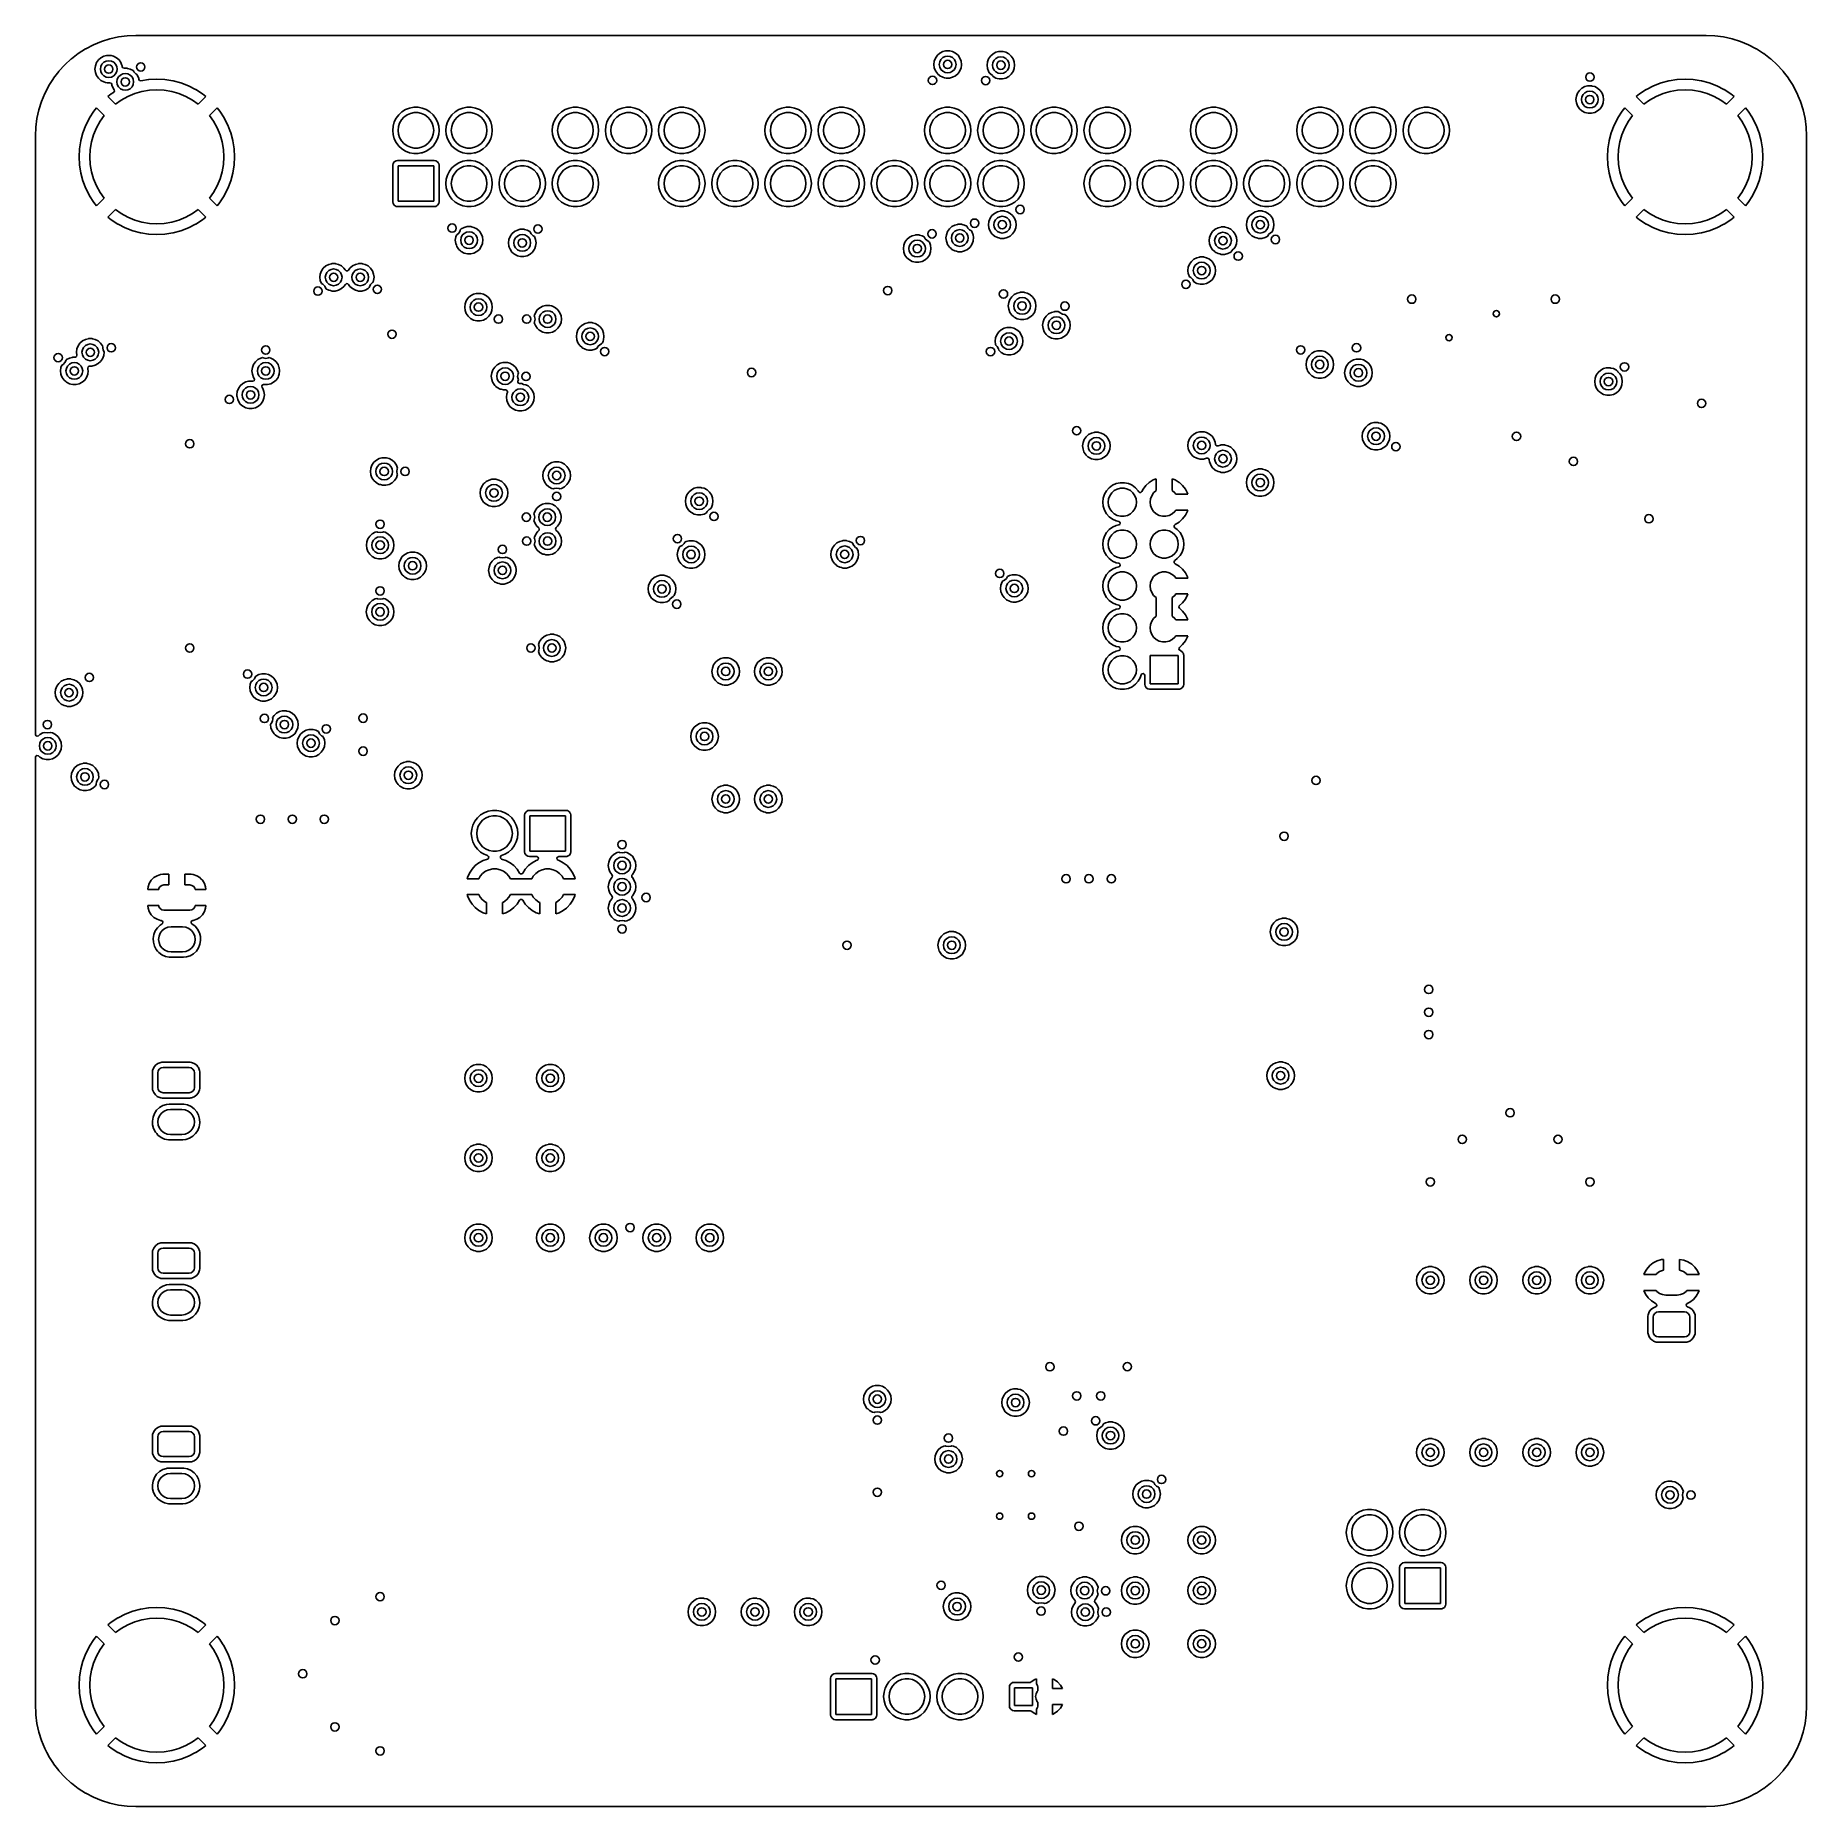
# Model space of a CAD drawing. Extents: x 106.8 to 191.4, y -142.2 to -57.6.
import ezdxf

# ---------------------------------------------------------------- set-up
doc = ezdxf.new("R2010")
doc.units = 0
doc.layers.add('BLACK', color=7, linetype='CONTINUOUS')

msp = doc.modelspace()

# ---------------------------------------------------------------- linework, layer by layer
at = {"layer": 'BLACK', "linetype": 'CONTINUOUS'}
for p, q in [((108.812, -58.475), (109.159, -58.2542)), ((109.159, -58.2542), (109.166, -58.2503)), ((109.166, -58.2503), (109.53, -58.0605)), ((109.53, -58.0605), (109.537, -58.0573)), ((109.537, -58.0573), (109.917, -57.9)), ((109.917, -57.9), (109.924, -57.8974)), ((109.924, -57.8974), (110.316, -57.7738)), ((110.316, -57.7738), (110.324, -57.7718)), ((110.324, -57.7718), (110.725, -57.6828)), ((110.725, -57.6828), (110.732, -57.6815)), ((110.732, -57.6815), (111.14, -57.6279)), ((111.14, -57.6279), (111.148, -57.6272)), ((111.148, -57.6272), (111.56, -57.6092)), ((111.56, -57.6092), (111.564, -57.6091)), ((111.564, -57.6091), (111.602, -57.6091)), ((111.602, -57.6091), (186.522, -57.6091)), ((150.232, -58.3459), (150.103, -58.3776)), ((150.258, -58.3396), (150.232, -58.3459)), ((150.417, -58.3396), (150.258, -58.3396)), ((150.447, -58.3471), (150.417, -58.3396)), ((150.571, -58.3776), (150.447, -58.3471)), ((186.522, -57.6091), (186.56, -57.6091)), ((186.56, -57.6091), (186.564, -57.6092)), ((186.564, -57.6092), (186.977, -57.6272)), ((186.977, -57.6272), (186.984, -57.6279)), ((186.984, -57.6279), (187.392, -57.6815)), ((187.392, -57.6815), (187.399, -57.6828)), ((187.399, -57.6828), (187.801, -57.7718)), ((187.801, -57.7718), (187.808, -57.7738)), ((187.808, -57.7738), (188.2, -57.8974)), ((188.2, -57.8974), (188.207, -57.9)), ((188.207, -57.9), (188.587, -58.0573)), ((188.587, -58.0573), (188.594, -58.0605)), ((188.594, -58.0605), (188.929, -58.2348)), ((188.929, -58.2348), (188.958, -58.2503)), ((188.958, -58.2503), (188.965, -58.2542)), ((188.965, -58.2542), (189.312, -58.475)), ((107.888, -59.3207), (108.166, -59.0176)), ((108.166, -59.0176), (108.171, -59.0123)), ((108.171, -59.0123), (108.474, -58.7345)), ((108.474, -58.7345), (108.48, -58.7296)), ((108.48, -58.7296), (108.806, -58.4794)), ((108.806, -58.4794), (108.812, -58.475)), ((109.626, -59.058), (109.607, -59.2158)), ((109.607, -59.2158), (109.626, -59.3736)), ((109.683, -58.9094), (109.626, -59.058)), ((109.773, -58.7786), (109.683, -58.9094)), ((109.892, -58.6732), (109.773, -58.7786)), ((109.867, -59.2158), (109.886, -59.0922)), ((109.886, -59.3394), (109.867, -59.2158)), ((109.886, -59.0922), (109.943, -58.9807)), ((110.033, -58.5993), (109.892, -58.6732)), ((109.943, -58.9807), (110.031, -58.8922)), ((110.031, -58.8922), (110.143, -58.8354)), ((110.162, -58.5676), (110.033, -58.5993)), ((110.143, -58.8354), (110.266, -58.8158)), ((110.187, -58.5613), (110.162, -58.5676)), ((110.346, -58.5613), (110.187, -58.5613)), ((110.266, -58.8158), (110.39, -58.8354)), ((110.376, -58.5688), (110.346, -58.5613)), ((110.5, -58.5993), (110.376, -58.5688)), ((110.39, -58.8354), (110.502, -58.8922)), ((110.641, -58.6732), (110.5, -58.5993)), ((110.502, -58.8922), (110.59, -58.9807)), ((110.59, -58.9807), (110.647, -59.0922)), ((110.76, -58.7786), (110.641, -58.6732)), ((110.641, -58.6732), (110.641, -58.6732)), ((110.647, -59.0922), (110.666, -59.2158)), ((110.666, -59.2158), (110.647, -59.3394)), ((110.85, -58.9094), (110.76, -58.7786)), ((110.882, -58.9941), (110.85, -58.9094)), ((110.907, -59.058), (110.882, -58.9941)), ((110.912, -59.0981), (110.907, -59.058)), ((110.907, -59.058), (110.907, -59.058)), ((110.912, -59.1028), (110.912, -59.0981)), ((110.942, -59.1549), (110.912, -59.1028)), ((110.999, -59.1755), (110.942, -59.1549)), ((111.135, -59.1755), (110.999, -59.1755)), ((111.165, -59.183), (111.135, -59.1755)), ((111.289, -59.2135), (111.165, -59.183)), ((111.43, -59.2874), (111.289, -59.2135)), ((149.697, -58.8363), (149.678, -58.9941)), ((149.678, -58.9941), (149.697, -59.1519)), ((149.753, -58.6877), (149.697, -58.8363)), ((149.697, -59.1519), (149.697, -59.1519)), ((149.697, -59.1519), (149.753, -59.3005)), ((149.844, -58.5569), (149.753, -58.6877)), ((149.963, -58.4515), (149.844, -58.5569)), ((149.937, -58.9941), (149.957, -58.8705)), ((149.957, -59.1177), (149.937, -58.9941)), ((149.957, -58.8705), (150.013, -58.759)), ((150.013, -59.2292), (149.957, -59.1177)), ((150.103, -58.3776), (149.963, -58.4515)), ((150.013, -58.759), (150.102, -58.6705)), ((150.102, -58.6705), (150.213, -58.6137)), ((150.213, -58.6137), (150.337, -58.5941)), ((150.337, -58.5941), (150.461, -58.6137)), ((150.461, -58.6137), (150.572, -58.6705)), ((150.712, -58.4515), (150.571, -58.3776)), ((150.572, -58.6705), (150.661, -58.759)), ((150.661, -58.759), (150.718, -58.8705)), ((150.718, -59.1177), (150.661, -59.2292)), ((150.831, -58.5569), (150.712, -58.4515)), ((150.712, -58.4515), (150.712, -58.4515)), ((150.718, -58.8705), (150.737, -58.9941)), ((150.737, -58.9941), (150.718, -59.1177)), ((150.921, -58.6877), (150.831, -58.5569)), ((150.977, -58.8363), (150.921, -58.6877)), ((150.921, -59.3005), (150.977, -59.1519)), ((150.996, -58.9941), (150.977, -58.8363)), ((150.977, -59.1519), (150.992, -59.0296)), ((150.992, -59.0296), (150.996, -58.9941)), ((152.237, -58.8718), (152.218, -59.0296)), ((152.218, -59.0296), (152.237, -59.1874)), ((152.293, -58.7232), (152.237, -58.8718)), ((152.237, -59.1874), (152.288, -59.3207)), ((152.384, -58.5924), (152.293, -58.7232)), ((152.503, -58.487), (152.384, -58.5924)), ((152.477, -59.0296), (152.497, -58.906)), ((152.497, -59.1532), (152.477, -59.0296)), ((152.497, -58.906), (152.553, -58.7945)), ((152.553, -59.2647), (152.497, -59.1532)), ((152.643, -58.4131), (152.503, -58.487)), ((152.553, -58.7945), (152.642, -58.706)), ((152.642, -58.706), (152.753, -58.6492)), ((152.772, -58.3814), (152.643, -58.4131)), ((152.753, -58.6492), (152.877, -58.6296)), ((152.798, -58.3751), (152.772, -58.3814)), ((152.957, -58.3751), (152.798, -58.3751)), ((152.877, -58.6296), (153.001, -58.6492)), ((152.987, -58.3826), (152.957, -58.3751)), ((153.111, -58.4131), (152.987, -58.3826)), ((153.001, -58.6492), (153.112, -58.706)), ((153.252, -58.487), (153.111, -58.4131)), ((153.112, -58.706), (153.201, -58.7945)), ((153.201, -58.7945), (153.258, -58.906)), ((153.258, -59.1532), (153.201, -59.2647)), ((153.371, -58.5924), (153.252, -58.487)), ((153.252, -58.487), (153.252, -58.487)), ((153.258, -58.906), (153.277, -59.0296)), ((153.277, -59.0296), (153.258, -59.1532)), ((153.461, -58.7232), (153.371, -58.5924)), ((153.517, -58.8718), (153.461, -58.7232)), ((153.461, -59.336), (153.517, -59.1874)), ((153.536, -59.0296), (153.517, -58.8718)), ((153.517, -59.1874), (153.536, -59.0296)), ((189.312, -58.475), (189.318, -58.4794)), ((189.318, -58.4794), (189.636, -58.7232)), ((189.636, -58.7232), (189.644, -58.7296)), ((189.644, -58.7296), (189.65, -58.7346)), ((189.65, -58.7346), (189.953, -59.0123)), ((189.953, -59.0123), (189.958, -59.0177)), ((189.958, -59.0177), (190.206, -59.2874)), ((107.214, -60.3769), (107.404, -60.0122)), ((107.404, -60.0122), (107.408, -60.0056)), ((107.408, -60.0056), (107.629, -59.6589)), ((107.629, -59.6589), (107.633, -59.6527)), ((107.633, -59.6527), (107.883, -59.3266)), ((107.883, -59.3266), (107.888, -59.3207)), ((109.626, -59.3736), (109.626, -59.3736)), ((109.626, -59.3736), (109.683, -59.5222)), ((109.683, -59.5222), (109.773, -59.653)), ((109.773, -59.653), (109.845, -59.717)), ((109.845, -59.717), (109.892, -59.7584)), ((109.943, -59.4509), (109.886, -59.3394)), ((109.892, -59.7584), (110.033, -59.8322)), ((110.031, -59.5394), (109.943, -59.4509)), ((110.143, -59.5962), (110.031, -59.5394)), ((110.033, -59.8322), (110.11, -59.8513)), ((110.11, -59.8513), (110.187, -59.8703)), ((110.266, -59.6158), (110.143, -59.5962)), ((110.187, -59.8703), (110.187, -59.8703)), ((110.187, -59.8703), (110.323, -59.8703)), ((110.39, -59.5962), (110.266, -59.6158)), ((110.323, -59.8703), (110.379, -59.8908)), ((110.379, -59.8908), (110.409, -59.9429)), ((110.502, -59.5394), (110.39, -59.5962)), ((110.409, -59.9429), (110.41, -59.9476)), ((110.41, -59.9476), (110.415, -59.9877)), ((110.415, -59.9877), (110.471, -60.1363)), ((110.59, -59.4509), (110.502, -59.5394)), ((110.647, -59.3394), (110.59, -59.4509)), ((110.655, -59.83), (110.675, -59.7063)), ((110.675, -59.9536), (110.655, -59.83)), ((110.675, -59.7063), (110.731, -59.5948)), ((110.731, -60.0651), (110.675, -59.9536)), ((110.731, -59.5948), (110.82, -59.5063)), ((110.82, -60.1536), (110.731, -60.0651)), ((110.82, -59.5063), (110.931, -59.4495)), ((110.931, -59.4495), (111.055, -59.43)), ((111.055, -59.43), (111.179, -59.4495)), ((111.179, -59.4495), (111.29, -59.5063)), ((111.29, -59.5063), (111.379, -59.5948)), ((111.379, -60.0651), (111.29, -60.1536)), ((111.379, -59.5948), (111.435, -59.7063)), ((111.435, -59.9536), (111.379, -60.0651)), ((111.445, -59.3006), (111.43, -59.2874)), ((111.43, -59.2874), (111.43, -59.2874)), ((111.435, -59.7063), (111.455, -59.83)), ((111.455, -59.83), (111.435, -59.9536)), ((111.47, -59.351), (111.445, -59.3006)), ((111.559, -59.4395), (111.47, -59.351)), ((111.593, -59.4569), (111.559, -59.4395)), ((111.639, -59.5236), (111.593, -59.4569)), ((111.695, -59.6722), (111.639, -59.5236)), ((111.698, -59.6989), (111.695, -59.6722)), ((111.695, -59.6722), (111.695, -59.6722)), ((111.703, -59.717), (111.698, -59.6989)), ((111.74, -59.7637), (111.703, -59.717)), ((111.799, -59.7752), (111.74, -59.7637)), ((112.172, -59.7162), (111.799, -59.7752)), ((112.176, -59.7157), (112.172, -59.7162)), ((112.56, -59.6956), (112.176, -59.7157)), ((112.564, -59.6956), (112.56, -59.6956)), ((112.948, -59.7157), (112.564, -59.6956)), ((112.952, -59.7162), (112.948, -59.7157)), ((113.332, -59.7763), (112.952, -59.7162)), ((113.336, -59.7772), (113.332, -59.7763)), ((113.707, -59.8766), (113.336, -59.7772)), ((113.712, -59.8781), (113.707, -59.8766)), ((114.07, -60.0157), (113.712, -59.8781)), ((114.074, -60.0176), (114.07, -60.0157)), ((114.417, -60.1919), (114.074, -60.0176)), ((149.753, -59.3005), (149.844, -59.4313)), ((149.844, -59.4313), (149.844, -59.4316)), ((149.844, -59.4316), (149.846, -59.4325)), ((149.846, -59.4325), (149.852, -59.4384)), ((149.852, -59.4384), (149.946, -59.5222)), ((149.946, -59.5222), (149.963, -59.5367)), ((149.963, -59.5367), (150.103, -59.6106)), ((150.102, -59.3177), (150.013, -59.2292)), ((150.213, -59.3745), (150.102, -59.3177)), ((150.103, -59.6106), (150.18, -59.6296)), ((150.18, -59.6296), (150.258, -59.6486)), ((150.337, -59.3941), (150.213, -59.3745)), ((150.258, -59.6486), (150.258, -59.6486)), ((150.258, -59.6486), (150.417, -59.6486)), ((150.461, -59.3745), (150.337, -59.3941)), ((150.417, -59.6486), (150.571, -59.6106)), ((150.417, -59.6486), (150.417, -59.6486)), ((150.572, -59.3177), (150.461, -59.3745)), ((150.571, -59.6106), (150.712, -59.5367)), ((150.661, -59.2292), (150.572, -59.3177)), ((150.712, -59.5367), (150.831, -59.4313)), ((150.831, -59.4313), (150.921, -59.3005)), ((152.288, -59.3207), (152.293, -59.336)), ((152.293, -59.336), (152.357, -59.4278)), ((152.357, -59.4278), (152.386, -59.4426)), ((152.386, -59.4426), (152.474, -59.5311)), ((152.474, -59.5311), (152.489, -59.5602)), ((152.489, -59.5602), (152.503, -59.5722)), ((152.503, -59.5722), (152.643, -59.6461)), ((152.642, -59.3532), (152.553, -59.2647)), ((152.753, -59.41), (152.642, -59.3532)), ((152.643, -59.6461), (152.696, -59.659)), ((152.696, -59.659), (152.798, -59.6841)), ((152.877, -59.4296), (152.753, -59.41)), ((152.798, -59.6841), (152.798, -59.6841)), ((152.798, -59.6841), (152.957, -59.6841)), ((153.001, -59.41), (152.877, -59.4296)), ((152.957, -59.6841), (153.111, -59.6461)), ((152.957, -59.6841), (152.957, -59.6841)), ((153.112, -59.3532), (153.001, -59.41)), ((153.111, -59.6461), (153.252, -59.5722)), ((153.201, -59.2647), (153.112, -59.3532)), ((153.252, -59.5722), (153.371, -59.4668)), ((153.371, -59.4668), (153.461, -59.336)), ((180.774, -60.0563), (180.633, -60.1302)), ((180.903, -60.0246), (180.774, -60.0563)), ((180.928, -60.0183), (180.903, -60.0246)), ((181.087, -60.0183), (180.928, -60.0183)), ((181.118, -60.0258), (181.087, -60.0183)), ((181.242, -60.0563), (181.118, -60.0258)), ((181.382, -60.1302), (181.242, -60.0563)), ((184.05, -60.0176), (183.708, -60.1919)), ((184.054, -60.0157), (184.05, -60.0176)), ((184.413, -59.8781), (184.054, -60.0157)), ((184.417, -59.8766), (184.413, -59.8781)), ((184.788, -59.7772), (184.417, -59.8766)), ((184.792, -59.7763), (184.788, -59.7772)), ((185.172, -59.7162), (184.792, -59.7763)), ((185.176, -59.7157), (185.172, -59.7162)), ((185.56, -59.6956), (185.176, -59.7157)), ((185.564, -59.6956), (185.56, -59.6956)), ((185.948, -59.7157), (185.564, -59.6956)), ((185.952, -59.7162), (185.948, -59.7157)), ((186.332, -59.7763), (185.952, -59.7162)), ((186.336, -59.7772), (186.332, -59.7763)), ((186.707, -59.8766), (186.336, -59.7772)), ((186.712, -59.8781), (186.707, -59.8766)), ((187.07, -60.0157), (186.712, -59.8781)), ((187.074, -60.0176), (187.07, -60.0157)), ((187.417, -60.1919), (187.074, -60.0176)), ((190.206, -59.2874), (190.236, -59.3207)), ((190.236, -59.3207), (190.241, -59.3266)), ((190.241, -59.3266), (190.491, -59.6527)), ((190.491, -59.6527), (190.496, -59.659)), ((190.496, -59.659), (190.717, -60.0056)), ((190.717, -60.0056), (190.72, -60.0123)), ((190.72, -60.0123), (190.91, -60.3768)), ((106.927, -61.1628), (107.051, -60.7707)), ((107.051, -60.7707), (107.054, -60.7635)), ((107.054, -60.7635), (107.211, -60.3838)), ((107.211, -60.3838), (107.214, -60.3769)), ((110.378, -60.4061), (110.223, -60.5311)), ((110.223, -60.5311), (110.586, -60.8934)), ((110.382, -60.4034), (110.378, -60.4061)), ((110.495, -60.3297), (110.382, -60.4034)), ((110.471, -60.1363), (110.519, -60.2061)), ((110.509, -60.3186), (110.495, -60.3297)), ((110.535, -60.2643), (110.509, -60.3186)), ((110.519, -60.2061), (110.535, -60.2643)), ((110.586, -60.8934), (110.86, -60.6991)), ((110.931, -60.2104), (110.82, -60.1536)), ((110.86, -60.6991), (111.174, -60.5255)), ((111.055, -60.23), (110.931, -60.2104)), ((111.179, -60.2104), (111.055, -60.23)), ((111.174, -60.5255), (111.505, -60.3882)), ((111.29, -60.1536), (111.179, -60.2104)), ((111.505, -60.3882), (111.85, -60.2888)), ((111.85, -60.2888), (112.204, -60.2287)), ((112.204, -60.2287), (112.562, -60.2086)), ((112.562, -60.2086), (112.92, -60.2287)), ((112.92, -60.2287), (113.274, -60.2888)), ((113.274, -60.2888), (113.619, -60.3882)), ((113.619, -60.3882), (113.951, -60.5255)), ((113.951, -60.5255), (114.265, -60.6991)), ((114.265, -60.6991), (114.538, -60.8934)), ((114.421, -60.1942), (114.417, -60.1919)), ((114.743, -60.4034), (114.421, -60.1942)), ((114.538, -60.8934), (114.759, -60.6728)), ((114.746, -60.4061), (114.743, -60.4034)), ((114.901, -60.5311), (114.746, -60.4061)), ((114.759, -60.6728), (114.901, -60.5311)), ((114.901, -60.5311), (114.901, -60.5311)), ((180.368, -60.515), (180.348, -60.6728)), ((180.348, -60.6728), (180.368, -60.8306)), ((180.424, -60.3664), (180.368, -60.515)), ((180.368, -60.8306), (180.368, -60.8306)), ((180.368, -60.8306), (180.424, -60.9792)), ((180.514, -60.2356), (180.424, -60.3664)), ((180.633, -60.1302), (180.514, -60.2356)), ((180.608, -60.6728), (180.627, -60.5492)), ((180.627, -60.7964), (180.608, -60.6728)), ((180.627, -60.5492), (180.684, -60.4377)), ((180.684, -60.9079), (180.627, -60.7964)), ((180.684, -60.4377), (180.773, -60.3492)), ((180.773, -60.9964), (180.684, -60.9079)), ((180.773, -60.3492), (180.884, -60.2924)), ((180.884, -60.2924), (181.008, -60.2728)), ((181.008, -60.2728), (181.131, -60.2924)), ((181.131, -60.2924), (181.243, -60.3492)), ((181.243, -60.3492), (181.331, -60.4377)), ((181.331, -60.9079), (181.243, -60.9964)), ((181.331, -60.4377), (181.388, -60.5492)), ((181.388, -60.7964), (181.331, -60.9079)), ((181.501, -60.2356), (181.382, -60.1302)), ((181.382, -60.1302), (181.382, -60.1302)), ((181.388, -60.5492), (181.408, -60.6728)), ((181.408, -60.6728), (181.388, -60.7964)), ((181.592, -60.3664), (181.501, -60.2356)), ((181.648, -60.515), (181.592, -60.3664)), ((181.592, -60.9792), (181.648, -60.8306)), ((181.667, -60.6728), (181.648, -60.515)), ((181.648, -60.8306), (181.667, -60.6728)), ((183.378, -60.4061), (183.223, -60.5311)), ((183.223, -60.5311), (183.586, -60.8934)), ((183.382, -60.4034), (183.378, -60.4061)), ((183.704, -60.1942), (183.382, -60.4034)), ((183.586, -60.8934), (183.86, -60.6991)), ((183.708, -60.1919), (183.704, -60.1942)), ((183.86, -60.6991), (184.174, -60.5255)), ((184.174, -60.5255), (184.505, -60.3882)), ((184.505, -60.3882), (184.85, -60.2888)), ((184.85, -60.2888), (185.204, -60.2287)), ((185.204, -60.2287), (185.562, -60.2086)), ((185.562, -60.2086), (185.92, -60.2287)), ((185.92, -60.2287), (186.274, -60.2888)), ((186.274, -60.2888), (186.619, -60.3882)), ((186.619, -60.3882), (186.951, -60.5255)), ((186.951, -60.5255), (187.265, -60.6991)), ((187.265, -60.6991), (187.538, -60.8934)), ((187.421, -60.1942), (187.417, -60.1919)), ((187.743, -60.4034), (187.421, -60.1942)), ((187.538, -60.8934), (187.901, -60.5311)), ((187.746, -60.4061), (187.743, -60.4034)), ((187.901, -60.5311), (187.746, -60.4061)), ((187.901, -60.5311), (187.901, -60.5311)), ((190.91, -60.3768), (190.913, -60.3838)), ((190.913, -60.3838), (190.968, -60.515)), ((190.968, -60.515), (191.071, -60.7635)), ((191.071, -60.7635), (191.073, -60.7707)), ((191.073, -60.7707), (191.197, -61.1627)), ((106.781, -61.9865), (106.835, -61.579)), ((106.835, -61.579), (106.836, -61.5714)), ((106.836, -61.5714), (106.925, -61.1701)), ((106.925, -61.1701), (106.927, -61.1628)), ((109.345, -61.5541), (109.171, -61.8963)), ((109.348, -61.5501), (109.345, -61.5541)), ((109.557, -61.228), (109.348, -61.5501)), ((109.56, -61.2243), (109.557, -61.228)), ((109.685, -61.0699), (109.56, -61.2243)), ((109.679, -62.0202), (109.853, -61.7061)), ((110.047, -61.4322), (109.685, -61.0699)), ((109.853, -61.7061), (110.047, -61.4322)), ((115.44, -61.0699), (115.077, -61.4322)), ((115.077, -61.4322), (115.272, -61.7061)), ((115.272, -61.7061), (115.445, -62.0202)), ((115.565, -61.2243), (115.44, -61.0699)), ((115.567, -61.228), (115.565, -61.2243)), ((115.776, -61.5501), (115.567, -61.228)), ((115.779, -61.5541), (115.776, -61.5501)), ((115.953, -61.8963), (115.779, -61.5541)), ((123.903, -61.7429), (123.847, -61.9398)), ((123.994, -61.5597), (123.903, -61.7429)), ((124.117, -61.3963), (123.994, -61.5597)), ((124.269, -61.2584), (124.117, -61.3963)), ((124.161, -61.7979), (124.249, -61.644)), ((124.249, -61.644), (124.368, -61.5119)), ((124.443, -61.1507), (124.269, -61.2584)), ((124.368, -61.5119), (124.512, -61.4075)), ((124.634, -61.0767), (124.443, -61.1507)), ((124.512, -61.4075), (124.674, -61.3352)), ((124.835, -61.0391), (124.634, -61.0767)), ((124.674, -61.3352), (124.848, -61.2983)), ((125.039, -61.0391), (124.835, -61.0391)), ((124.835, -61.0391), (124.835, -61.0391)), ((124.848, -61.2983), (125.026, -61.2983)), ((125.026, -61.2983), (125.2, -61.3352)), ((125.241, -61.0767), (125.039, -61.0391)), ((125.039, -61.0391), (125.039, -61.0391)), ((125.2, -61.3352), (125.362, -61.4075)), ((125.432, -61.1507), (125.241, -61.0767)), ((125.362, -61.4075), (125.506, -61.5119)), ((125.606, -61.2584), (125.432, -61.1507)), ((125.506, -61.5119), (125.625, -61.644)), ((125.757, -61.3963), (125.606, -61.2584)), ((125.606, -61.2584), (125.606, -61.2584)), ((125.625, -61.644), (125.714, -61.7979)), ((125.88, -61.5597), (125.757, -61.3963)), ((125.971, -61.7429), (125.88, -61.5597)), ((126.027, -61.9398), (125.971, -61.7429)), ((126.443, -61.7429), (126.387, -61.9398)), ((126.534, -61.5597), (126.443, -61.7429)), ((126.657, -61.3963), (126.534, -61.5597)), ((126.809, -61.2584), (126.657, -61.3963)), ((126.701, -61.7979), (126.789, -61.644)), ((126.789, -61.644), (126.908, -61.5119)), ((126.983, -61.1507), (126.809, -61.2584)), ((126.908, -61.5119), (127.052, -61.4075)), ((127.174, -61.0767), (126.983, -61.1507)), ((127.052, -61.4075), (127.214, -61.3352)), ((127.375, -61.0391), (127.174, -61.0767)), ((127.214, -61.3352), (127.388, -61.2983)), ((127.579, -61.0391), (127.375, -61.0391)), ((127.375, -61.0391), (127.375, -61.0391)), ((127.388, -61.2983), (127.566, -61.2983)), ((127.566, -61.2983), (127.74, -61.3352)), ((127.781, -61.0767), (127.579, -61.0391)), ((127.579, -61.0391), (127.579, -61.0391)), ((127.74, -61.3352), (127.902, -61.4075)), ((127.972, -61.1507), (127.781, -61.0767)), ((127.902, -61.4075), (128.046, -61.5119)), ((128.146, -61.2584), (127.972, -61.1507)), ((128.046, -61.5119), (128.165, -61.644)), ((128.297, -61.3963), (128.146, -61.2584)), ((128.146, -61.2584), (128.146, -61.2584)), ((128.165, -61.644), (128.254, -61.7979)), ((128.42, -61.5597), (128.297, -61.3963)), ((128.511, -61.7429), (128.42, -61.5597)), ((128.567, -61.9398), (128.511, -61.7429)), ((131.523, -61.7429), (131.467, -61.9398)), ((131.614, -61.5597), (131.523, -61.7429)), ((131.737, -61.3963), (131.614, -61.5597)), ((131.889, -61.2584), (131.737, -61.3963)), ((131.781, -61.7979), (131.869, -61.644)), ((131.869, -61.644), (131.988, -61.5119)), ((132.063, -61.1507), (131.889, -61.2584)), ((131.988, -61.5119), (132.132, -61.4075)), ((132.254, -61.0767), (132.063, -61.1507)), ((132.132, -61.4075), (132.294, -61.3352)), ((132.455, -61.0391), (132.254, -61.0767)), ((132.294, -61.3352), (132.468, -61.2983)), ((132.659, -61.0391), (132.455, -61.0391)), ((132.455, -61.0391), (132.455, -61.0391)), ((132.468, -61.2983), (132.646, -61.2983)), ((132.646, -61.2983), (132.82, -61.3352)), ((132.861, -61.0767), (132.659, -61.0391)), ((132.659, -61.0391), (132.659, -61.0391)), ((132.82, -61.3352), (132.982, -61.4075)), ((133.052, -61.1507), (132.861, -61.0767)), ((132.982, -61.4075), (133.126, -61.5119)), ((133.226, -61.2584), (133.052, -61.1507)), ((133.126, -61.5119), (133.245, -61.644)), ((133.377, -61.3963), (133.226, -61.2584)), ((133.226, -61.2584), (133.226, -61.2584)), ((133.245, -61.644), (133.334, -61.7979)), ((133.5, -61.5597), (133.377, -61.3963)), ((133.591, -61.7429), (133.5, -61.5597)), ((133.647, -61.9398), (133.591, -61.7429)), ((134.063, -61.7429), (134.007, -61.9398)), ((134.154, -61.5597), (134.063, -61.7429)), ((134.277, -61.3963), (134.154, -61.5597)), ((134.429, -61.2584), (134.277, -61.3963)), ((134.321, -61.7979), (134.409, -61.644)), ((134.409, -61.644), (134.528, -61.5119)), ((134.603, -61.1507), (134.429, -61.2584)), ((134.528, -61.5119), (134.672, -61.4075)), ((134.794, -61.0767), (134.603, -61.1507)), ((134.672, -61.4075), (134.834, -61.3352)), ((134.995, -61.0391), (134.794, -61.0767)), ((134.834, -61.3352), (135.008, -61.2983)), ((135.199, -61.0391), (134.995, -61.0391)), ((134.995, -61.0391), (134.995, -61.0391)), ((135.008, -61.2983), (135.186, -61.2983)), ((135.186, -61.2983), (135.36, -61.3352)), ((135.401, -61.0767), (135.199, -61.0391)), ((135.199, -61.0391), (135.199, -61.0391)), ((135.36, -61.3352), (135.522, -61.4075)), ((135.592, -61.1507), (135.401, -61.0767)), ((135.522, -61.4075), (135.666, -61.5119)), ((135.766, -61.2584), (135.592, -61.1507)), ((135.666, -61.5119), (135.785, -61.644)), ((135.917, -61.3963), (135.766, -61.2584)), ((135.766, -61.2584), (135.766, -61.2584)), ((135.785, -61.644), (135.874, -61.7979)), ((136.04, -61.5597), (135.917, -61.3963)), ((136.131, -61.7429), (136.04, -61.5597)), ((136.187, -61.9398), (136.131, -61.7429)), ((136.603, -61.7429), (136.547, -61.9398)), ((136.694, -61.5597), (136.603, -61.7429)), ((136.817, -61.3963), (136.694, -61.5597)), ((136.969, -61.2584), (136.817, -61.3963)), ((136.861, -61.7979), (136.949, -61.644)), ((136.949, -61.644), (137.068, -61.5119)), ((137.143, -61.1507), (136.969, -61.2584)), ((137.068, -61.5119), (137.212, -61.4075)), ((137.334, -61.0767), (137.143, -61.1507)), ((137.212, -61.4075), (137.374, -61.3352)), ((137.535, -61.0391), (137.334, -61.0767)), ((137.374, -61.3352), (137.548, -61.2983)), ((137.739, -61.0391), (137.535, -61.0391)), ((137.535, -61.0391), (137.535, -61.0391)), ((137.548, -61.2983), (137.726, -61.2983)), ((137.726, -61.2983), (137.9, -61.3352)), ((137.941, -61.0767), (137.739, -61.0391)), ((137.739, -61.0391), (137.739, -61.0391)), ((137.9, -61.3352), (138.062, -61.4075)), ((138.132, -61.1507), (137.941, -61.0767)), ((138.062, -61.4075), (138.206, -61.5119)), ((138.306, -61.2584), (138.132, -61.1507)), ((138.206, -61.5119), (138.325, -61.644)), ((138.457, -61.3963), (138.306, -61.2584)), ((138.306, -61.2584), (138.306, -61.2584)), ((138.325, -61.644), (138.414, -61.7979)), ((138.58, -61.5597), (138.457, -61.3963)), ((138.671, -61.7429), (138.58, -61.5597)), ((138.727, -61.9398), (138.671, -61.7429)), ((141.683, -61.7429), (141.627, -61.9398)), ((141.774, -61.5597), (141.683, -61.7429)), ((141.897, -61.3963), (141.774, -61.5597)), ((142.049, -61.2584), (141.897, -61.3963)), ((141.941, -61.7979), (142.029, -61.644)), ((142.029, -61.644), (142.148, -61.5119)), ((142.223, -61.1507), (142.049, -61.2584)), ((142.148, -61.5119), (142.292, -61.4075)), ((142.414, -61.0767), (142.223, -61.1507)), ((142.292, -61.4075), (142.454, -61.3352)), ((142.615, -61.0391), (142.414, -61.0767)), ((142.454, -61.3352), (142.628, -61.2983)), ((142.819, -61.0391), (142.615, -61.0391)), ((142.615, -61.0391), (142.615, -61.0391)), ((142.628, -61.2983), (142.806, -61.2983)), ((142.806, -61.2983), (142.98, -61.3352)), ((143.021, -61.0767), (142.819, -61.0391)), ((142.819, -61.0391), (142.819, -61.0391)), ((142.98, -61.3352), (143.142, -61.4075)), ((143.212, -61.1507), (143.021, -61.0767)), ((143.142, -61.4075), (143.286, -61.5119)), ((143.386, -61.2584), (143.212, -61.1507)), ((143.286, -61.5119), (143.405, -61.644)), ((143.537, -61.3963), (143.386, -61.2584)), ((143.386, -61.2584), (143.386, -61.2584)), ((143.405, -61.644), (143.494, -61.7979)), ((143.66, -61.5597), (143.537, -61.3963)), ((143.751, -61.7429), (143.66, -61.5597)), ((143.807, -61.9398), (143.751, -61.7429)), ((144.223, -61.7429), (144.167, -61.9398)), ((144.314, -61.5597), (144.223, -61.7429)), ((144.437, -61.3963), (144.314, -61.5597)), ((144.589, -61.2584), (144.437, -61.3963)), ((144.481, -61.7979), (144.569, -61.644)), ((144.569, -61.644), (144.688, -61.5119)), ((144.763, -61.1507), (144.589, -61.2584)), ((144.688, -61.5119), (144.832, -61.4075)), ((144.954, -61.0767), (144.763, -61.1507)), ((144.832, -61.4075), (144.994, -61.3352)), ((145.155, -61.0391), (144.954, -61.0767)), ((144.994, -61.3352), (145.168, -61.2983)), ((145.359, -61.0391), (145.155, -61.0391)), ((145.155, -61.0391), (145.155, -61.0391)), ((145.168, -61.2983), (145.346, -61.2983)), ((145.346, -61.2983), (145.52, -61.3352)), ((145.561, -61.0767), (145.359, -61.0391)), ((145.359, -61.0391), (145.359, -61.0391)), ((145.52, -61.3352), (145.682, -61.4075)), ((145.752, -61.1507), (145.561, -61.0767)), ((145.682, -61.4075), (145.826, -61.5119)), ((145.926, -61.2584), (145.752, -61.1507)), ((145.826, -61.5119), (145.945, -61.644)), ((146.077, -61.3963), (145.926, -61.2584)), ((145.926, -61.2584), (145.926, -61.2584)), ((145.945, -61.644), (146.034, -61.7979)), ((146.2, -61.5597), (146.077, -61.3963)), ((146.291, -61.7429), (146.2, -61.5597)), ((146.347, -61.9398), (146.291, -61.7429)), ((149.303, -61.7429), (149.247, -61.9398)), ((149.394, -61.5597), (149.303, -61.7429)), ((149.517, -61.3963), (149.394, -61.5597)), ((149.669, -61.2584), (149.517, -61.3963)), ((149.561, -61.7979), (149.649, -61.644)), ((149.649, -61.644), (149.768, -61.5119)), ((149.843, -61.1507), (149.669, -61.2584)), ((149.768, -61.5119), (149.912, -61.4075)), ((150.034, -61.0767), (149.843, -61.1507)), ((149.912, -61.4075), (150.074, -61.3352)), ((150.235, -61.0391), (150.034, -61.0767)), ((150.074, -61.3352), (150.248, -61.2983)), ((150.439, -61.0391), (150.235, -61.0391)), ((150.235, -61.0391), (150.235, -61.0391)), ((150.248, -61.2983), (150.426, -61.2983)), ((150.426, -61.2983), (150.6, -61.3352)), ((150.641, -61.0767), (150.439, -61.0391)), ((150.439, -61.0391), (150.439, -61.0391)), ((150.6, -61.3352), (150.762, -61.4075)), ((150.832, -61.1507), (150.641, -61.0767)), ((150.762, -61.4075), (150.906, -61.5119)), ((151.006, -61.2584), (150.832, -61.1507)), ((150.906, -61.5119), (151.025, -61.644)), ((151.157, -61.3963), (151.006, -61.2584)), ((151.006, -61.2584), (151.006, -61.2584)), ((151.025, -61.644), (151.114, -61.7979)), ((151.28, -61.5597), (151.157, -61.3963)), ((151.371, -61.7429), (151.28, -61.5597)), ((151.427, -61.9398), (151.371, -61.7429)), ((151.843, -61.7429), (151.787, -61.9398)), ((151.934, -61.5597), (151.843, -61.7429)), ((152.057, -61.3963), (151.934, -61.5597)), ((152.209, -61.2584), (152.057, -61.3963)), ((152.101, -61.7979), (152.189, -61.644)), ((152.189, -61.644), (152.308, -61.5119)), ((152.383, -61.1507), (152.209, -61.2584)), ((152.308, -61.5119), (152.452, -61.4075)), ((152.574, -61.0767), (152.383, -61.1507)), ((152.452, -61.4075), (152.614, -61.3352)), ((152.775, -61.0391), (152.574, -61.0767)), ((152.614, -61.3352), (152.788, -61.2983)), ((152.979, -61.0391), (152.775, -61.0391)), ((152.775, -61.0391), (152.775, -61.0391)), ((152.788, -61.2983), (152.966, -61.2983)), ((152.966, -61.2983), (153.14, -61.3352)), ((153.181, -61.0767), (152.979, -61.0391)), ((152.979, -61.0391), (152.979, -61.0391)), ((153.14, -61.3352), (153.302, -61.4075)), ((153.372, -61.1507), (153.181, -61.0767)), ((153.302, -61.4075), (153.446, -61.5119)), ((153.546, -61.2584), (153.372, -61.1507)), ((153.446, -61.5119), (153.565, -61.644)), ((153.697, -61.3963), (153.546, -61.2584)), ((153.546, -61.2584), (153.546, -61.2584)), ((153.565, -61.644), (153.654, -61.7979)), ((153.82, -61.5597), (153.697, -61.3963)), ((153.911, -61.7429), (153.82, -61.5597)), ((153.967, -61.9398), (153.911, -61.7429)), ((154.383, -61.7429), (154.327, -61.9398)), ((154.474, -61.5597), (154.383, -61.7429)), ((154.597, -61.3963), (154.474, -61.5597)), ((154.749, -61.2584), (154.597, -61.3963)), ((154.641, -61.7979), (154.729, -61.644)), ((154.729, -61.644), (154.848, -61.5119)), ((154.923, -61.1507), (154.749, -61.2584)), ((154.848, -61.5119), (154.992, -61.4075)), ((155.114, -61.0767), (154.923, -61.1507)), ((154.992, -61.4075), (155.154, -61.3352)), ((155.315, -61.0391), (155.114, -61.0767)), ((155.154, -61.3352), (155.328, -61.2983)), ((155.519, -61.0391), (155.315, -61.0391)), ((155.315, -61.0391), (155.315, -61.0391)), ((155.328, -61.2983), (155.506, -61.2983)), ((155.506, -61.2983), (155.68, -61.3352)), ((155.721, -61.0767), (155.519, -61.0391)), ((155.519, -61.0391), (155.519, -61.0391)), ((155.68, -61.3352), (155.842, -61.4075)), ((155.912, -61.1507), (155.721, -61.0767)), ((155.842, -61.4075), (155.986, -61.5119)), ((156.086, -61.2584), (155.912, -61.1507)), ((155.986, -61.5119), (156.105, -61.644)), ((156.237, -61.3963), (156.086, -61.2584)), ((156.086, -61.2584), (156.086, -61.2584)), ((156.105, -61.644), (156.194, -61.7979)), ((156.36, -61.5597), (156.237, -61.3963)), ((156.451, -61.7429), (156.36, -61.5597)), ((156.507, -61.9398), (156.451, -61.7429)), ((156.923, -61.7429), (156.867, -61.9398)), ((157.014, -61.5597), (156.923, -61.7429)), ((157.137, -61.3963), (157.014, -61.5597)), ((157.289, -61.2584), (157.137, -61.3963)), ((157.181, -61.7979), (157.269, -61.644)), ((157.269, -61.644), (157.388, -61.5119)), ((157.463, -61.1507), (157.289, -61.2584)), ((157.388, -61.5119), (157.532, -61.4075)), ((157.654, -61.0767), (157.463, -61.1507)), ((157.532, -61.4075), (157.694, -61.3352)), ((157.855, -61.0391), (157.654, -61.0767)), ((157.694, -61.3352), (157.868, -61.2983)), ((158.059, -61.0391), (157.855, -61.0391)), ((157.855, -61.0391), (157.855, -61.0391)), ((157.868, -61.2983), (158.046, -61.2983)), ((158.046, -61.2983), (158.22, -61.3352)), ((158.261, -61.0767), (158.059, -61.0391)), ((158.059, -61.0391), (158.059, -61.0391)), ((158.22, -61.3352), (158.382, -61.4075)), ((158.452, -61.1507), (158.261, -61.0767)), ((158.382, -61.4075), (158.526, -61.5119)), ((158.626, -61.2584), (158.452, -61.1507)), ((158.526, -61.5119), (158.645, -61.644)), ((158.777, -61.3963), (158.626, -61.2584)), ((158.626, -61.2584), (158.626, -61.2584)), ((158.645, -61.644), (158.734, -61.7979)), ((158.9, -61.5597), (158.777, -61.3963)), ((158.991, -61.7429), (158.9, -61.5597)), ((159.047, -61.9398), (158.991, -61.7429)), ((162.003, -61.7429), (161.947, -61.9398)), ((162.094, -61.5597), (162.003, -61.7429)), ((162.217, -61.3963), (162.094, -61.5597)), ((162.369, -61.2584), (162.217, -61.3963)), ((162.261, -61.7979), (162.349, -61.644)), ((162.349, -61.644), (162.468, -61.5119)), ((162.543, -61.1507), (162.369, -61.2584)), ((162.468, -61.5119), (162.612, -61.4075)), ((162.734, -61.0767), (162.543, -61.1507)), ((162.612, -61.4075), (162.774, -61.3352)), ((162.935, -61.0391), (162.734, -61.0767)), ((162.774, -61.3352), (162.948, -61.2983)), ((163.139, -61.0391), (162.935, -61.0391)), ((162.935, -61.0391), (162.935, -61.0391)), ((162.948, -61.2983), (163.126, -61.2983)), ((163.126, -61.2983), (163.3, -61.3352)), ((163.341, -61.0767), (163.139, -61.0391)), ((163.139, -61.0391), (163.139, -61.0391)), ((163.3, -61.3352), (163.462, -61.4075)), ((163.532, -61.1507), (163.341, -61.0767)), ((163.462, -61.4075), (163.606, -61.5119)), ((163.706, -61.2584), (163.532, -61.1507)), ((163.606, -61.5119), (163.725, -61.644)), ((163.857, -61.3963), (163.706, -61.2584)), ((163.706, -61.2584), (163.706, -61.2584)), ((163.725, -61.644), (163.814, -61.7979)), ((163.98, -61.5597), (163.857, -61.3963)), ((164.071, -61.7429), (163.98, -61.5597)), ((164.127, -61.9398), (164.071, -61.7429)), ((167.083, -61.7429), (167.027, -61.9398)), ((167.174, -61.5597), (167.083, -61.7429)), ((167.297, -61.3963), (167.174, -61.5597)), ((167.449, -61.2584), (167.297, -61.3963)), ((167.341, -61.7979), (167.429, -61.644)), ((167.429, -61.644), (167.548, -61.5119)), ((167.623, -61.1507), (167.449, -61.2584)), ((167.548, -61.5119), (167.692, -61.4075)), ((167.814, -61.0767), (167.623, -61.1507)), ((167.692, -61.4075), (167.854, -61.3352)), ((168.015, -61.0391), (167.814, -61.0767)), ((167.854, -61.3352), (168.028, -61.2983)), ((168.219, -61.0391), (168.015, -61.0391)), ((168.015, -61.0391), (168.015, -61.0391)), ((168.028, -61.2983), (168.206, -61.2983)), ((168.206, -61.2983), (168.38, -61.3352)), ((168.421, -61.0767), (168.219, -61.0391)), ((168.219, -61.0391), (168.219, -61.0391)), ((168.38, -61.3352), (168.542, -61.4075)), ((168.612, -61.1507), (168.421, -61.0767)), ((168.542, -61.4075), (168.686, -61.5119)), ((168.786, -61.2584), (168.612, -61.1507)), ((168.686, -61.5119), (168.805, -61.644)), ((168.937, -61.3963), (168.786, -61.2584)), ((168.786, -61.2584), (168.786, -61.2584)), ((168.805, -61.644), (168.894, -61.7979)), ((169.06, -61.5597), (168.937, -61.3963)), ((169.151, -61.7429), (169.06, -61.5597)), ((169.207, -61.9398), (169.151, -61.7429)), ((169.623, -61.7429), (169.567, -61.9398)), ((169.714, -61.5597), (169.623, -61.7429)), ((169.837, -61.3963), (169.714, -61.5597)), ((169.989, -61.2584), (169.837, -61.3963)), ((169.881, -61.7979), (169.969, -61.644)), ((169.969, -61.644), (170.088, -61.5119)), ((170.163, -61.1507), (169.989, -61.2584)), ((170.088, -61.5119), (170.232, -61.4075)), ((170.354, -61.0767), (170.163, -61.1507)), ((170.232, -61.4075), (170.394, -61.3352)), ((170.555, -61.0391), (170.354, -61.0767)), ((170.394, -61.3352), (170.568, -61.2983)), ((170.759, -61.0391), (170.555, -61.0391)), ((170.555, -61.0391), (170.555, -61.0391)), ((170.568, -61.2983), (170.746, -61.2983)), ((170.746, -61.2983), (170.92, -61.3352)), ((170.961, -61.0767), (170.759, -61.0391)), ((170.759, -61.0391), (170.759, -61.0391)), ((170.92, -61.3352), (171.082, -61.4075)), ((171.152, -61.1507), (170.961, -61.0767)), ((171.082, -61.4075), (171.226, -61.5119)), ((171.326, -61.2584), (171.152, -61.1507)), ((171.226, -61.5119), (171.345, -61.644)), ((171.477, -61.3963), (171.326, -61.2584)), ((171.326, -61.2584), (171.326, -61.2584)), ((171.345, -61.644), (171.434, -61.7979)), ((171.6, -61.5597), (171.477, -61.3963)), ((171.691, -61.7429), (171.6, -61.5597)), ((171.747, -61.9398), (171.691, -61.7429)), ((172.163, -61.7429), (172.107, -61.9398)), ((172.254, -61.5597), (172.163, -61.7429)), ((172.377, -61.3963), (172.254, -61.5597)), ((172.529, -61.2584), (172.377, -61.3963)), ((172.421, -61.7979), (172.509, -61.644)), ((172.509, -61.644), (172.628, -61.5119)), ((172.703, -61.1507), (172.529, -61.2584)), ((172.628, -61.5119), (172.772, -61.4075)), ((172.894, -61.0767), (172.703, -61.1507)), ((172.772, -61.4075), (172.934, -61.3352)), ((173.095, -61.0391), (172.894, -61.0767)), ((172.934, -61.3352), (173.108, -61.2983)), ((173.299, -61.0391), (173.095, -61.0391)), ((173.095, -61.0391), (173.095, -61.0391)), ((173.108, -61.2983), (173.286, -61.2983)), ((173.286, -61.2983), (173.46, -61.3352)), ((173.501, -61.0767), (173.299, -61.0391)), ((173.299, -61.0391), (173.299, -61.0391)), ((173.46, -61.3352), (173.622, -61.4075)), ((173.692, -61.1507), (173.501, -61.0767)), ((173.622, -61.4075), (173.766, -61.5119)), ((173.866, -61.2584), (173.692, -61.1507)), ((173.766, -61.5119), (173.885, -61.644)), ((174.017, -61.3963), (173.866, -61.2584)), ((173.866, -61.2584), (173.866, -61.2584)), ((173.885, -61.644), (173.974, -61.7979)), ((174.14, -61.5597), (174.017, -61.3963)), ((174.231, -61.7429), (174.14, -61.5597)), ((174.287, -61.9398), (174.231, -61.7429)), ((180.424, -60.9792), (180.514, -61.11)), ((180.514, -61.11), (180.633, -61.2154)), ((180.633, -61.2154), (180.633, -61.2154)), ((180.633, -61.2154), (180.774, -61.2893)), ((180.884, -61.0532), (180.773, -60.9964)), ((180.774, -61.2893), (180.851, -61.3083)), ((180.851, -61.3083), (180.928, -61.3273)), ((181.008, -61.0728), (180.884, -61.0532)), ((180.928, -61.3273), (180.928, -61.3273)), ((180.928, -61.3273), (181.087, -61.3273)), ((181.131, -61.0532), (181.008, -61.0728)), ((181.087, -61.3273), (181.242, -61.2893)), ((181.087, -61.3273), (181.087, -61.3273)), ((181.243, -60.9964), (181.131, -61.0532)), ((181.242, -61.2893), (181.382, -61.2154)), ((181.382, -61.2154), (181.501, -61.11)), ((181.501, -61.11), (181.592, -60.9792)), ((182.345, -61.5541), (182.171, -61.8963)), ((182.348, -61.5501), (182.345, -61.5541)), ((182.557, -61.228), (182.348, -61.5501)), ((182.56, -61.2243), (182.557, -61.228)), ((182.685, -61.0699), (182.56, -61.2243)), ((182.679, -62.0202), (182.853, -61.7061)), ((183.047, -61.4322), (182.685, -61.0699)), ((182.853, -61.7061), (183.047, -61.4322)), ((188.44, -61.0699), (188.077, -61.4322)), ((188.077, -61.4322), (188.272, -61.7061)), ((188.272, -61.7061), (188.445, -62.0202)), ((188.565, -61.2243), (188.44, -61.0699)), ((188.567, -61.228), (188.565, -61.2243)), ((188.776, -61.5501), (188.567, -61.228)), ((188.779, -61.5541), (188.776, -61.5501)), ((188.953, -61.8963), (188.779, -61.5541)), ((191.197, -61.1627), (191.199, -61.1702)), ((191.199, -61.1702), (191.288, -61.5714)), ((191.288, -61.5714), (191.289, -61.579)), ((191.289, -61.579), (191.343, -61.9865)), ((106.763, -62.4067), (106.781, -61.9941)), ((106.763, -62.4105), (106.763, -62.4067)), ((106.763, -63.4109), (106.763, -62.4105)), ((106.781, -61.9941), (106.781, -61.9865)), ((109.03, -62.2634), (108.931, -62.6344)), ((109.032, -62.259), (109.03, -62.2634)), ((109.169, -61.9005), (109.032, -62.259)), ((109.171, -61.8963), (109.169, -61.9005)), ((109.442, -62.6965), (109.542, -62.3517)), ((109.542, -62.3517), (109.679, -62.0202)), ((115.445, -62.0202), (115.583, -62.3517)), ((115.583, -62.3517), (115.682, -62.6965)), ((115.955, -61.9005), (115.953, -61.8963)), ((116.048, -62.1436), (115.955, -61.9005)), ((116.093, -62.259), (116.048, -62.1436)), ((116.094, -62.2634), (116.093, -62.259)), ((116.193, -62.6344), (116.094, -62.2634)), ((123.847, -61.9398), (123.828, -62.1436)), ((123.828, -62.1436), (123.847, -62.3474)), ((123.847, -62.3474), (123.903, -62.5443)), ((123.903, -62.5443), (123.994, -62.7275)), ((124.087, -62.1436), (124.106, -61.9669)), ((124.106, -62.3203), (124.087, -62.1436)), ((124.106, -61.9669), (124.161, -61.7979)), ((124.161, -62.4893), (124.106, -62.3203)), ((124.249, -62.6432), (124.161, -62.4893)), ((125.714, -62.4893), (125.625, -62.6432)), ((125.714, -61.7979), (125.769, -61.9669)), ((125.769, -62.3203), (125.714, -62.4893)), ((125.769, -61.9669), (125.787, -62.1436)), ((125.787, -62.1436), (125.769, -62.3203)), ((125.88, -62.7275), (125.971, -62.5443)), ((125.971, -62.5443), (126.027, -62.3474)), ((126.046, -62.1436), (126.027, -61.9398)), ((126.027, -62.3474), (126.046, -62.1436)), ((126.387, -61.9398), (126.368, -62.1436)), ((126.368, -62.1436), (126.387, -62.3474)), ((126.387, -62.3474), (126.443, -62.5443)), ((126.443, -62.5443), (126.534, -62.7275)), ((126.627, -62.1436), (126.646, -61.9669)), ((126.646, -62.3203), (126.627, -62.1436)), ((126.646, -61.9669), (126.701, -61.7979)), ((126.701, -62.4893), (126.646, -62.3203)), ((126.789, -62.6432), (126.701, -62.4893)), ((128.254, -62.4893), (128.165, -62.6432)), ((128.254, -61.7979), (128.309, -61.9669)), ((128.309, -62.3203), (128.254, -62.4893)), ((128.309, -61.9669), (128.327, -62.1436)), ((128.327, -62.1436), (128.309, -62.3203)), ((128.42, -62.7275), (128.511, -62.5443)), ((128.511, -62.5443), (128.567, -62.3474)), ((128.586, -62.1436), (128.567, -61.9398)), ((128.567, -62.3474), (128.586, -62.1436)), ((128.586, -62.1436), (128.586, -62.1436)), ((131.467, -61.9398), (131.448, -62.1436)), ((131.448, -62.1436), (131.467, -62.3474)), ((131.467, -62.3474), (131.523, -62.5443)), ((131.523, -62.5443), (131.614, -62.7275)), ((131.707, -62.1436), (131.726, -61.9669)), ((131.726, -62.3203), (131.707, -62.1436)), ((131.726, -61.9669), (131.781, -61.7979)), ((131.781, -62.4893), (131.726, -62.3203)), ((131.869, -62.6432), (131.781, -62.4893)), ((133.334, -62.4893), (133.245, -62.6432)), ((133.334, -61.7979), (133.389, -61.9669)), ((133.389, -62.3203), (133.334, -62.4893)), ((133.389, -61.9669), (133.407, -62.1436)), ((133.407, -62.1436), (133.389, -62.3203)), ((133.5, -62.7275), (133.591, -62.5443)), ((133.591, -62.5443), (133.647, -62.3474)), ((133.666, -62.1436), (133.647, -61.9398)), ((133.647, -62.3474), (133.666, -62.1436)), ((133.666, -62.1436), (133.666, -62.1436)), ((134.007, -61.9398), (133.988, -62.1436)), ((133.988, -62.1436), (134.007, -62.3474)), ((134.007, -62.3474), (134.063, -62.5443)), ((134.063, -62.5443), (134.154, -62.7275)), ((134.247, -62.1436), (134.266, -61.9669)), ((134.266, -62.3203), (134.247, -62.1436)), ((134.266, -61.9669), (134.321, -61.7979)), ((134.321, -62.4893), (134.266, -62.3203)), ((134.409, -62.6432), (134.321, -62.4893)), ((135.874, -62.4893), (135.785, -62.6432)), ((135.874, -61.7979), (135.929, -61.9669)), ((135.929, -62.3203), (135.874, -62.4893)), ((135.929, -61.9669), (135.947, -62.1436)), ((135.947, -62.1436), (135.929, -62.3203)), ((136.04, -62.7275), (136.131, -62.5443)), ((136.131, -62.5443), (136.187, -62.3474)), ((136.206, -62.1436), (136.187, -61.9398)), ((136.187, -62.3474), (136.206, -62.1436)), ((136.206, -62.1436), (136.206, -62.1436)), ((136.547, -61.9398), (136.528, -62.1436)), ((136.528, -62.1436), (136.547, -62.3474)), ((136.547, -62.3474), (136.603, -62.5443)), ((136.603, -62.5443), (136.694, -62.7275)), ((136.787, -62.1436), (136.806, -61.9669)), ((136.806, -62.3203), (136.787, -62.1436)), ((136.806, -61.9669), (136.861, -61.7979)), ((136.861, -62.4893), (136.806, -62.3203)), ((136.949, -62.6432), (136.861, -62.4893)), ((138.414, -62.4893), (138.325, -62.6432)), ((138.414, -61.7979), (138.469, -61.9669)), ((138.469, -62.3203), (138.414, -62.4893)), ((138.469, -61.9669), (138.487, -62.1436)), ((138.487, -62.1436), (138.469, -62.3203)), ((138.58, -62.7275), (138.671, -62.5443)), ((138.671, -62.5443), (138.727, -62.3474)), ((138.746, -62.1436), (138.727, -61.9398)), ((138.727, -62.3474), (138.746, -62.1436)), ((138.746, -62.1436), (138.746, -62.1436)), ((141.627, -61.9398), (141.608, -62.1436)), ((141.608, -62.1436), (141.627, -62.3474)), ((141.627, -62.3474), (141.683, -62.5443)), ((141.683, -62.5443), (141.774, -62.7275)), ((141.867, -62.1436), (141.886, -61.9669)), ((141.886, -62.3203), (141.867, -62.1436)), ((141.886, -61.9669), (141.941, -61.7979)), ((141.941, -62.4893), (141.886, -62.3203)), ((142.029, -62.6432), (141.941, -62.4893)), ((143.494, -62.4893), (143.405, -62.6432)), ((143.494, -61.7979), (143.549, -61.9669)), ((143.549, -62.3203), (143.494, -62.4893)), ((143.549, -61.9669), (143.567, -62.1436)), ((143.567, -62.1436), (143.549, -62.3203)), ((143.66, -62.7275), (143.751, -62.5443)), ((143.751, -62.5443), (143.807, -62.3474)), ((143.826, -62.1436), (143.807, -61.9398)), ((143.807, -62.3474), (143.826, -62.1436)), ((144.167, -61.9398), (144.148, -62.1436)), ((144.148, -62.1436), (144.167, -62.3474)), ((144.167, -62.3474), (144.223, -62.5443)), ((144.223, -62.5443), (144.314, -62.7275)), ((144.407, -62.1436), (144.426, -61.9669)), ((144.426, -62.3203), (144.407, -62.1436)), ((144.426, -61.9669), (144.481, -61.7979)), ((144.481, -62.4893), (144.426, -62.3203)), ((144.569, -62.6432), (144.481, -62.4893)), ((146.034, -62.4893), (145.945, -62.6432)), ((146.034, -61.7979), (146.089, -61.9669)), ((146.089, -62.3203), (146.034, -62.4893)), ((146.089, -61.9669), (146.107, -62.1436)), ((146.107, -62.1436), (146.089, -62.3203)), ((146.2, -62.7275), (146.291, -62.5443)), ((146.291, -62.5443), (146.347, -62.3474)), ((146.366, -62.1436), (146.347, -61.9398)), ((146.347, -62.3474), (146.366, -62.1436)), ((146.366, -62.1436), (146.366, -62.1436)), ((149.247, -61.9398), (149.228, -62.1436)), ((149.228, -62.1436), (149.247, -62.3474)), ((149.247, -62.3474), (149.303, -62.5443)), ((149.303, -62.5443), (149.394, -62.7275)), ((149.487, -62.1436), (149.506, -61.9669)), ((149.506, -62.3203), (149.487, -62.1436)), ((149.506, -61.9669), (149.561, -61.7979)), ((149.561, -62.4893), (149.506, -62.3203)), ((149.649, -62.6432), (149.561, -62.4893)), ((151.114, -62.4893), (151.025, -62.6432)), ((151.114, -61.7979), (151.169, -61.9669)), ((151.169, -62.3203), (151.114, -62.4893)), ((151.169, -61.9669), (151.187, -62.1436)), ((151.187, -62.1436), (151.169, -62.3203)), ((151.28, -62.7275), (151.371, -62.5443)), ((151.371, -62.5443), (151.427, -62.3474)), ((151.446, -62.1436), (151.427, -61.9398)), ((151.427, -62.3474), (151.446, -62.1436)), ((151.446, -62.1436), (151.446, -62.1436)), ((151.787, -61.9398), (151.768, -62.1436)), ((151.768, -62.1436), (151.787, -62.3474)), ((151.787, -62.3474), (151.843, -62.5443)), ((151.843, -62.5443), (151.934, -62.7275)), ((152.027, -62.1436), (152.046, -61.9669)), ((152.046, -62.3203), (152.027, -62.1436)), ((152.046, -61.9669), (152.101, -61.7979)), ((152.101, -62.4893), (152.046, -62.3203)), ((152.189, -62.6432), (152.101, -62.4893)), ((153.654, -62.4893), (153.565, -62.6432)), ((153.654, -61.7979), (153.709, -61.9669)), ((153.709, -62.3203), (153.654, -62.4893)), ((153.709, -61.9669), (153.727, -62.1436)), ((153.727, -62.1436), (153.709, -62.3203)), ((153.82, -62.7275), (153.911, -62.5443)), ((153.911, -62.5443), (153.967, -62.3474)), ((153.986, -62.1436), (153.967, -61.9398)), ((153.967, -62.3474), (153.986, -62.1436)), ((153.986, -62.1436), (153.986, -62.1436)), ((154.327, -61.9398), (154.308, -62.1436)), ((154.308, -62.1436), (154.327, -62.3474)), ((154.327, -62.3474), (154.383, -62.5443)), ((154.383, -62.5443), (154.474, -62.7275)), ((154.567, -62.1436), (154.586, -61.9669)), ((154.586, -62.3203), (154.567, -62.1436)), ((154.586, -61.9669), (154.641, -61.7979)), ((154.641, -62.4893), (154.586, -62.3203)), ((154.729, -62.6432), (154.641, -62.4893)), ((156.194, -62.4893), (156.105, -62.6432)), ((156.194, -61.7979), (156.249, -61.9669)), ((156.249, -62.3203), (156.194, -62.4893)), ((156.249, -61.9669), (156.267, -62.1436)), ((156.267, -62.1436), (156.249, -62.3203)), ((156.36, -62.7275), (156.451, -62.5443)), ((156.451, -62.5443), (156.507, -62.3474)), ((156.526, -62.1436), (156.507, -61.9398)), ((156.507, -62.3474), (156.526, -62.1436)), ((156.526, -62.1436), (156.526, -62.1436)), ((156.867, -61.9398), (156.848, -62.1436)), ((156.848, -62.1436), (156.867, -62.3474)), ((156.867, -62.3474), (156.923, -62.5443)), ((156.923, -62.5443), (157.014, -62.7275)), ((157.107, -62.1436), (157.126, -61.9669)), ((157.126, -62.3203), (157.107, -62.1436)), ((157.126, -61.9669), (157.181, -61.7979)), ((157.181, -62.4893), (157.126, -62.3203)), ((157.269, -62.6432), (157.181, -62.4893)), ((158.734, -62.4893), (158.645, -62.6432)), ((158.734, -61.7979), (158.789, -61.9669)), ((158.789, -62.3203), (158.734, -62.4893)), ((158.789, -61.9669), (158.807, -62.1436)), ((158.807, -62.1436), (158.789, -62.3203)), ((158.9, -62.7275), (158.991, -62.5443)), ((158.991, -62.5443), (159.047, -62.3474)), ((159.066, -62.1436), (159.047, -61.9398)), ((159.047, -62.3474), (159.066, -62.1436)), ((159.066, -62.1436), (159.066, -62.1436)), ((161.947, -61.9398), (161.928, -62.1436)), ((161.928, -62.1436), (161.947, -62.3474)), ((161.947, -62.3474), (162.003, -62.5443)), ((162.003, -62.5443), (162.094, -62.7275)), ((162.187, -62.1436), (162.206, -61.9669)), ((162.206, -62.3203), (162.187, -62.1436)), ((162.206, -61.9669), (162.261, -61.7979)), ((162.261, -62.4893), (162.206, -62.3203)), ((162.349, -62.6432), (162.261, -62.4893)), ((163.814, -62.4893), (163.725, -62.6432)), ((163.814, -61.7979), (163.869, -61.9669)), ((163.869, -62.3203), (163.814, -62.4893)), ((163.869, -61.9669), (163.887, -62.1436)), ((163.887, -62.1436), (163.869, -62.3203)), ((163.98, -62.7275), (164.071, -62.5443)), ((164.071, -62.5443), (164.127, -62.3474)), ((164.146, -62.1436), (164.127, -61.9398)), ((164.127, -62.3474), (164.146, -62.1436)), ((167.027, -61.9398), (167.008, -62.1436)), ((167.008, -62.1436), (167.027, -62.3474)), ((167.027, -62.3474), (167.083, -62.5443)), ((167.083, -62.5443), (167.174, -62.7275)), ((167.267, -62.1436), (167.286, -61.9669)), ((167.286, -62.3203), (167.267, -62.1436)), ((167.286, -61.9669), (167.341, -61.7979)), ((167.341, -62.4893), (167.286, -62.3203)), ((167.429, -62.6432), (167.341, -62.4893)), ((168.894, -62.4893), (168.805, -62.6432)), ((168.894, -61.7979), (168.949, -61.9669)), ((168.949, -62.3203), (168.894, -62.4893)), ((168.949, -61.9669), (168.967, -62.1436)), ((168.967, -62.1436), (168.949, -62.3203)), ((169.06, -62.7275), (169.151, -62.5443)), ((169.151, -62.5443), (169.207, -62.3474)), ((169.226, -62.1436), (169.207, -61.9398)), ((169.207, -62.3474), (169.226, -62.1436)), ((169.226, -62.1436), (169.226, -62.1436)), ((169.567, -61.9398), (169.548, -62.1436)), ((169.548, -62.1436), (169.567, -62.3474)), ((169.567, -62.3474), (169.623, -62.5443)), ((169.623, -62.5443), (169.714, -62.7275)), ((169.807, -62.1436), (169.826, -61.9669)), ((169.826, -62.3203), (169.807, -62.1436)), ((169.826, -61.9669), (169.881, -61.7979)), ((169.881, -62.4893), (169.826, -62.3203)), ((169.969, -62.6432), (169.881, -62.4893)), ((171.434, -62.4893), (171.345, -62.6432)), ((171.434, -61.7979), (171.489, -61.9669)), ((171.489, -62.3203), (171.434, -62.4893)), ((171.489, -61.9669), (171.507, -62.1436)), ((171.507, -62.1436), (171.489, -62.3203)), ((171.6, -62.7275), (171.691, -62.5443)), ((171.691, -62.5443), (171.747, -62.3474)), ((171.766, -62.1436), (171.747, -61.9398)), ((171.747, -62.3474), (171.766, -62.1436)), ((171.766, -62.1436), (171.766, -62.1436)), ((172.107, -61.9398), (172.088, -62.1436)), ((172.088, -62.1436), (172.107, -62.3474)), ((172.107, -62.3474), (172.163, -62.5443)), ((172.163, -62.5443), (172.254, -62.7275)), ((172.347, -62.1436), (172.366, -61.9669)), ((172.366, -62.3203), (172.347, -62.1436)), ((172.366, -61.9669), (172.421, -61.7979)), ((172.421, -62.4893), (172.366, -62.3203)), ((172.509, -62.6432), (172.421, -62.4893)), ((173.974, -62.4893), (173.885, -62.6432)), ((173.974, -61.7979), (174.029, -61.9669)), ((174.029, -62.3203), (173.974, -62.4893)), ((174.029, -61.9669), (174.047, -62.1436)), ((174.047, -62.1436), (174.029, -62.3203)), ((174.14, -62.7275), (174.231, -62.5443)), ((174.231, -62.5443), (174.287, -62.3474)), ((174.306, -62.1436), (174.287, -61.9398)), ((174.287, -62.3474), (174.306, -62.1436)), ((182.03, -62.2634), (181.931, -62.6344)), ((182.032, -62.259), (182.03, -62.2634)), ((182.169, -61.9005), (182.032, -62.259)), ((182.171, -61.8963), (182.169, -61.9005)), ((182.442, -62.6965), (182.542, -62.3517)), ((182.542, -62.3517), (182.679, -62.0202)), ((188.445, -62.0202), (188.583, -62.3517)), ((188.583, -62.3517), (188.682, -62.6965)), ((188.955, -61.9005), (188.953, -61.8963)), ((189.093, -62.259), (188.955, -61.9005)), ((189.094, -62.2634), (189.093, -62.259)), ((189.193, -62.6344), (189.094, -62.2634)), ((191.343, -61.9865), (191.344, -61.9941)), ((191.344, -61.9941), (191.362, -62.4067)), ((191.362, -62.4067), (191.362, -62.4105)), ((191.362, -62.4105), (191.362, -137.407)), ((106.763, -67.3926), (106.763, -63.4109)), ((108.869, -63.0228), (108.849, -63.4063)), ((108.849, -63.4063), (108.849, -63.4109)), ((108.849, -63.4109), (108.869, -63.7944)), ((108.87, -63.0182), (108.869, -63.0228)), ((108.93, -62.6389), (108.87, -63.0182)), ((108.931, -62.6344), (108.93, -62.6389)), ((109.362, -63.4086), (109.382, -63.0503)), ((109.382, -63.7669), (109.362, -63.4086)), ((109.382, -63.0503), (109.442, -62.6965)), ((115.682, -62.6965), (115.742, -63.0503)), ((115.742, -63.0503), (115.762, -63.4086)), ((115.762, -63.4086), (115.742, -63.7669)), ((116.194, -62.6389), (116.193, -62.6344)), ((116.254, -63.0182), (116.194, -62.6389)), ((116.255, -63.0228), (116.254, -63.0182)), ((116.275, -63.4063), (116.255, -63.0228)), ((116.255, -63.7944), (116.275, -63.4109)), ((116.275, -63.4109), (116.275, -63.4063)), ((123.994, -62.7275), (123.994, -62.7275)), ((123.994, -62.7275), (123.994, -62.7275)), ((123.994, -62.7275), (124.117, -62.8909)), ((124.117, -62.8909), (124.255, -63.0166)), ((124.368, -62.7753), (124.249, -62.6432)), ((124.255, -63.0166), (124.269, -63.0288)), ((124.269, -63.0288), (124.443, -63.1365)), ((124.512, -62.8797), (124.368, -62.7753)), ((124.443, -63.1365), (124.634, -63.2105)), ((124.674, -62.952), (124.512, -62.8797)), ((124.634, -63.2105), (124.835, -63.2481)), ((124.848, -62.9889), (124.674, -62.952)), ((124.835, -63.2481), (124.835, -63.2481)), ((124.835, -63.2481), (125.039, -63.2481)), ((125.026, -62.9889), (124.848, -62.9889)), ((125.2, -62.952), (125.026, -62.9889)), ((125.039, -63.2481), (125.174, -63.223)), ((125.174, -63.223), (125.241, -63.2105)), ((125.362, -62.8797), (125.2, -62.952)), ((125.241, -63.2105), (125.432, -63.1365)), ((125.506, -62.7753), (125.362, -62.8797)), ((125.432, -63.1365), (125.606, -63.0288)), ((125.625, -62.6432), (125.506, -62.7753)), ((125.606, -63.0288), (125.757, -62.8909)), ((125.757, -62.8909), (125.88, -62.7275)), ((126.534, -62.7275), (126.534, -62.7275)), ((126.534, -62.7275), (126.534, -62.7275)), ((126.534, -62.7275), (126.657, -62.8909)), ((126.657, -62.8909), (126.795, -63.0166)), ((126.908, -62.7753), (126.789, -62.6432)), ((126.795, -63.0166), (126.809, -63.0288)), ((126.809, -63.0288), (126.983, -63.1365)), ((127.052, -62.8797), (126.908, -62.7753)), ((126.983, -63.1365), (127.174, -63.2105)), ((127.214, -62.952), (127.052, -62.8797)), ((127.174, -63.2105), (127.375, -63.2481)), ((127.388, -62.9889), (127.214, -62.952)), ((127.375, -63.2481), (127.375, -63.2481)), ((127.375, -63.2481), (127.579, -63.2481)), ((127.566, -62.9889), (127.388, -62.9889)), ((127.74, -62.952), (127.566, -62.9889)), ((127.579, -63.2481), (127.714, -63.223)), ((127.714, -63.223), (127.781, -63.2105)), ((127.902, -62.8797), (127.74, -62.952)), ((127.781, -63.2105), (127.972, -63.1365)), ((128.046, -62.7753), (127.902, -62.8797)), ((127.972, -63.1365), (128.146, -63.0288)), ((128.165, -62.6432), (128.046, -62.7753)), ((128.146, -63.0288), (128.297, -62.8909)), ((128.297, -62.8909), (128.42, -62.7275)), ((131.614, -62.7275), (131.614, -62.7275)), ((131.614, -62.7275), (131.614, -62.7275)), ((131.614, -62.7275), (131.737, -62.8909)), ((131.737, -62.8909), (131.875, -63.0166)), ((131.988, -62.7753), (131.869, -62.6432)), ((131.875, -63.0166), (131.889, -63.0288)), ((131.889, -63.0288), (132.063, -63.1365)), ((132.132, -62.8797), (131.988, -62.7753)), ((132.063, -63.1365), (132.254, -63.2105)), ((132.294, -62.952), (132.132, -62.8797)), ((132.254, -63.2105), (132.455, -63.2481)), ((132.468, -62.9889), (132.294, -62.952)), ((132.455, -63.2481), (132.455, -63.2481)), ((132.455, -63.2481), (132.659, -63.2481)), ((132.646, -62.9889), (132.468, -62.9889)), ((132.82, -62.952), (132.646, -62.9889)), ((132.659, -63.2481), (132.794, -63.223)), ((132.794, -63.223), (132.861, -63.2105)), ((132.982, -62.8797), (132.82, -62.952)), ((132.861, -63.2105), (133.052, -63.1365)), ((133.126, -62.7753), (132.982, -62.8797)), ((133.052, -63.1365), (133.226, -63.0288)), ((133.245, -62.6432), (133.126, -62.7753)), ((133.226, -63.0288), (133.377, -62.8909)), ((133.377, -62.8909), (133.5, -62.7275)), ((134.154, -62.7275), (134.154, -62.7275)), ((134.154, -62.7275), (134.154, -62.7275)), ((134.154, -62.7275), (134.277, -62.8909)), ((134.277, -62.8909), (134.415, -63.0166)), ((134.528, -62.7753), (134.409, -62.6432)), ((134.415, -63.0166), (134.429, -63.0288)), ((134.429, -63.0288), (134.603, -63.1365)), ((134.672, -62.8797), (134.528, -62.7753)), ((134.603, -63.1365), (134.794, -63.2105)), ((134.834, -62.952), (134.672, -62.8797)), ((134.794, -63.2105), (134.995, -63.2481)), ((135.008, -62.9889), (134.834, -62.952)), ((134.995, -63.2481), (134.995, -63.2481)), ((134.995, -63.2481), (135.199, -63.2481)), ((135.186, -62.9889), (135.008, -62.9889)), ((135.36, -62.952), (135.186, -62.9889)), ((135.199, -63.2481), (135.334, -63.223)), ((135.334, -63.223), (135.401, -63.2105)), ((135.522, -62.8797), (135.36, -62.952)), ((135.401, -63.2105), (135.592, -63.1365)), ((135.666, -62.7753), (135.522, -62.8797)), ((135.592, -63.1365), (135.766, -63.0288)), ((135.785, -62.6432), (135.666, -62.7753)), ((135.766, -63.0288), (135.917, -62.8909)), ((135.917, -62.8909), (136.04, -62.7275)), ((136.694, -62.7275), (136.694, -62.7275)), ((136.694, -62.7275), (136.694, -62.7275)), ((136.694, -62.7275), (136.817, -62.8909)), ((136.817, -62.8909), (136.955, -63.0166)), ((137.068, -62.7753), (136.949, -62.6432)), ((136.955, -63.0166), (136.969, -63.0288)), ((136.969, -63.0288), (137.143, -63.1365)), ((137.212, -62.8797), (137.068, -62.7753)), ((137.143, -63.1365), (137.334, -63.2105)), ((137.374, -62.952), (137.212, -62.8797)), ((137.334, -63.2105), (137.535, -63.2481)), ((137.548, -62.9889), (137.374, -62.952)), ((137.535, -63.2481), (137.535, -63.2481)), ((137.535, -63.2481), (137.739, -63.2481)), ((137.726, -62.9889), (137.548, -62.9889)), ((137.9, -62.952), (137.726, -62.9889)), ((137.739, -63.2481), (137.874, -63.223)), ((137.874, -63.223), (137.941, -63.2105)), ((138.062, -62.8797), (137.9, -62.952)), ((137.941, -63.2105), (138.132, -63.1365)), ((138.206, -62.7753), (138.062, -62.8797)), ((138.132, -63.1365), (138.306, -63.0288)), ((138.325, -62.6432), (138.206, -62.7753)), ((138.306, -63.0288), (138.457, -62.8909)), ((138.457, -62.8909), (138.58, -62.7275)), ((141.774, -62.7275), (141.774, -62.7275)), ((141.774, -62.7275), (141.774, -62.7275)), ((141.774, -62.7275), (141.897, -62.8909)), ((141.897, -62.8909), (142.035, -63.0166)), ((142.148, -62.7753), (142.029, -62.6432)), ((142.035, -63.0166), (142.049, -63.0288)), ((142.049, -63.0288), (142.223, -63.1365)), ((142.292, -62.8797), (142.148, -62.7753)), ((142.223, -63.1365), (142.414, -63.2105)), ((142.454, -62.952), (142.292, -62.8797)), ((142.414, -63.2105), (142.615, -63.2481)), ((142.628, -62.9889), (142.454, -62.952)), ((142.615, -63.2481), (142.615, -63.2481)), ((142.615, -63.2481), (142.819, -63.2481)), ((142.806, -62.9889), (142.628, -62.9889)), ((142.98, -62.952), (142.806, -62.9889)), ((142.819, -63.2481), (142.954, -63.223)), ((142.954, -63.223), (143.021, -63.2105)), ((143.142, -62.8797), (142.98, -62.952)), ((143.021, -63.2105), (143.212, -63.1365)), ((143.286, -62.7753), (143.142, -62.8797)), ((143.212, -63.1365), (143.386, -63.0288)), ((143.405, -62.6432), (143.286, -62.7753)), ((143.386, -63.0288), (143.537, -62.8909)), ((143.537, -62.8909), (143.66, -62.7275)), ((144.314, -62.7275), (144.314, -62.7275)), ((144.314, -62.7275), (144.314, -62.7275)), ((144.314, -62.7275), (144.437, -62.8909)), ((144.437, -62.8909), (144.575, -63.0166)), ((144.688, -62.7753), (144.569, -62.6432)), ((144.575, -63.0166), (144.589, -63.0288)), ((144.589, -63.0288), (144.763, -63.1365)), ((144.832, -62.8797), (144.688, -62.7753)), ((144.763, -63.1365), (144.954, -63.2105)), ((144.994, -62.952), (144.832, -62.8797)), ((144.954, -63.2105), (145.155, -63.2481)), ((145.168, -62.9889), (144.994, -62.952)), ((145.155, -63.2481), (145.155, -63.2481)), ((145.155, -63.2481), (145.359, -63.2481)), ((145.346, -62.9889), (145.168, -62.9889)), ((145.52, -62.952), (145.346, -62.9889)), ((145.359, -63.2481), (145.494, -63.223)), ((145.494, -63.223), (145.561, -63.2105)), ((145.682, -62.8797), (145.52, -62.952)), ((145.561, -63.2105), (145.752, -63.1365)), ((145.826, -62.7753), (145.682, -62.8797)), ((145.752, -63.1365), (145.926, -63.0288)), ((145.945, -62.6432), (145.826, -62.7753)), ((145.926, -63.0288), (146.077, -62.8909)), ((146.077, -62.8909), (146.2, -62.7275)), ((149.394, -62.7275), (149.394, -62.7275)), ((149.394, -62.7275), (149.394, -62.7275)), ((149.394, -62.7275), (149.517, -62.8909)), ((149.517, -62.8909), (149.655, -63.0166)), ((149.768, -62.7753), (149.649, -62.6432)), ((149.655, -63.0166), (149.669, -63.0288)), ((149.669, -63.0288), (149.843, -63.1365)), ((149.912, -62.8797), (149.768, -62.7753)), ((149.843, -63.1365), (150.034, -63.2105)), ((150.074, -62.952), (149.912, -62.8797)), ((150.034, -63.2105), (150.235, -63.2481)), ((150.248, -62.9889), (150.074, -62.952)), ((150.235, -63.2481), (150.235, -63.2481)), ((150.235, -63.2481), (150.439, -63.2481)), ((150.426, -62.9889), (150.248, -62.9889)), ((150.6, -62.952), (150.426, -62.9889)), ((150.439, -63.2481), (150.574, -63.223)), ((150.574, -63.223), (150.641, -63.2105)), ((150.762, -62.8797), (150.6, -62.952)), ((150.641, -63.2105), (150.832, -63.1365)), ((150.906, -62.7753), (150.762, -62.8797)), ((150.832, -63.1365), (151.006, -63.0288)), ((151.025, -62.6432), (150.906, -62.7753)), ((151.006, -63.0288), (151.157, -62.8909)), ((151.157, -62.8909), (151.28, -62.7275)), ((151.934, -62.7275), (151.934, -62.7275)), ((151.934, -62.7275), (151.934, -62.7275)), ((151.934, -62.7275), (152.057, -62.8909)), ((152.057, -62.8909), (152.195, -63.0166)), ((152.308, -62.7753), (152.189, -62.6432)), ((152.195, -63.0166), (152.209, -63.0288)), ((152.209, -63.0288), (152.383, -63.1365)), ((152.452, -62.8797), (152.308, -62.7753)), ((152.383, -63.1365), (152.574, -63.2105)), ((152.614, -62.952), (152.452, -62.8797)), ((152.574, -63.2105), (152.775, -63.2481)), ((152.788, -62.9889), (152.614, -62.952)), ((152.775, -63.2481), (152.775, -63.2481)), ((152.775, -63.2481), (152.979, -63.2481)), ((152.966, -62.9889), (152.788, -62.9889)), ((153.14, -62.952), (152.966, -62.9889)), ((152.979, -63.2481), (153.114, -63.223)), ((153.114, -63.223), (153.181, -63.2105)), ((153.302, -62.8797), (153.14, -62.952)), ((153.181, -63.2105), (153.372, -63.1365)), ((153.446, -62.7753), (153.302, -62.8797)), ((153.372, -63.1365), (153.546, -63.0288)), ((153.565, -62.6432), (153.446, -62.7753)), ((153.546, -63.0288), (153.697, -62.8909)), ((153.697, -62.8909), (153.82, -62.7275)), ((154.474, -62.7275), (154.474, -62.7275)), ((154.474, -62.7275), (154.474, -62.7275)), ((154.474, -62.7275), (154.597, -62.8909)), ((154.597, -62.8909), (154.735, -63.0166)), ((154.848, -62.7753), (154.729, -62.6432)), ((154.735, -63.0166), (154.749, -63.0288)), ((154.749, -63.0288), (154.923, -63.1365)), ((154.992, -62.8797), (154.848, -62.7753)), ((154.923, -63.1365), (155.114, -63.2105)), ((155.154, -62.952), (154.992, -62.8797)), ((155.114, -63.2105), (155.315, -63.2481)), ((155.328, -62.9889), (155.154, -62.952)), ((155.315, -63.2481), (155.315, -63.2481)), ((155.315, -63.2481), (155.519, -63.2481)), ((155.506, -62.9889), (155.328, -62.9889)), ((155.68, -62.952), (155.506, -62.9889)), ((155.519, -63.2481), (155.654, -63.223)), ((155.654, -63.223), (155.721, -63.2105)), ((155.842, -62.8797), (155.68, -62.952)), ((155.721, -63.2105), (155.912, -63.1365)), ((155.986, -62.7753), (155.842, -62.8797)), ((155.912, -63.1365), (156.086, -63.0288)), ((156.105, -62.6432), (155.986, -62.7753)), ((156.086, -63.0288), (156.237, -62.8909)), ((156.237, -62.8909), (156.36, -62.7275)), ((157.014, -62.7275), (157.014, -62.7275)), ((157.014, -62.7275), (157.014, -62.7275)), ((157.014, -62.7275), (157.137, -62.8909)), ((157.137, -62.8909), (157.275, -63.0166)), ((157.388, -62.7753), (157.269, -62.6432)), ((157.275, -63.0166), (157.289, -63.0288)), ((157.289, -63.0288), (157.463, -63.1365)), ((157.532, -62.8797), (157.388, -62.7753)), ((157.463, -63.1365), (157.654, -63.2105)), ((157.694, -62.952), (157.532, -62.8797)), ((157.654, -63.2105), (157.855, -63.2481)), ((157.868, -62.9889), (157.694, -62.952)), ((157.855, -63.2481), (157.855, -63.2481)), ((157.855, -63.2481), (158.059, -63.2481)), ((158.046, -62.9889), (157.868, -62.9889)), ((158.22, -62.952), (158.046, -62.9889)), ((158.059, -63.2481), (158.194, -63.223)), ((158.194, -63.223), (158.261, -63.2105)), ((158.382, -62.8797), (158.22, -62.952)), ((158.261, -63.2105), (158.452, -63.1365)), ((158.526, -62.7753), (158.382, -62.8797)), ((158.452, -63.1365), (158.626, -63.0288)), ((158.645, -62.6432), (158.526, -62.7753)), ((158.626, -63.0288), (158.777, -62.8909)), ((158.777, -62.8909), (158.9, -62.7275)), ((162.094, -62.7275), (162.094, -62.7275)), ((162.094, -62.7275), (162.094, -62.7275)), ((162.094, -62.7275), (162.217, -62.8909)), ((162.217, -62.8909), (162.355, -63.0166)), ((162.468, -62.7753), (162.349, -62.6432)), ((162.355, -63.0166), (162.369, -63.0288)), ((162.369, -63.0288), (162.543, -63.1365)), ((162.612, -62.8797), (162.468, -62.7753)), ((162.543, -63.1365), (162.734, -63.2105)), ((162.774, -62.952), (162.612, -62.8797)), ((162.734, -63.2105), (162.935, -63.2481)), ((162.948, -62.9889), (162.774, -62.952)), ((162.935, -63.2481), (162.935, -63.2481)), ((162.935, -63.2481), (163.139, -63.2481)), ((163.126, -62.9889), (162.948, -62.9889)), ((163.3, -62.952), (163.126, -62.9889)), ((163.139, -63.2481), (163.274, -63.223)), ((163.274, -63.223), (163.341, -63.2105)), ((163.462, -62.8797), (163.3, -62.952)), ((163.341, -63.2105), (163.532, -63.1365)), ((163.606, -62.7753), (163.462, -62.8797)), ((163.532, -63.1365), (163.706, -63.0288)), ((163.725, -62.6432), (163.606, -62.7753)), ((163.706, -63.0288), (163.857, -62.8909)), ((163.857, -62.8909), (163.98, -62.7275)), ((167.174, -62.7275), (167.174, -62.7275)), ((167.174, -62.7275), (167.174, -62.7275)), ((167.174, -62.7275), (167.297, -62.8909)), ((167.297, -62.8909), (167.435, -63.0166)), ((167.548, -62.7753), (167.429, -62.6432)), ((167.435, -63.0166), (167.449, -63.0288)), ((167.449, -63.0288), (167.623, -63.1365)), ((167.692, -62.8797), (167.548, -62.7753)), ((167.623, -63.1365), (167.814, -63.2105)), ((167.854, -62.952), (167.692, -62.8797)), ((167.814, -63.2105), (168.015, -63.2481)), ((168.028, -62.9889), (167.854, -62.952)), ((168.015, -63.2481), (168.015, -63.2481)), ((168.015, -63.2481), (168.219, -63.2481)), ((168.206, -62.9889), (168.028, -62.9889)), ((168.38, -62.952), (168.206, -62.9889)), ((168.219, -63.2481), (168.354, -63.223)), ((168.354, -63.223), (168.421, -63.2105)), ((168.542, -62.8797), (168.38, -62.952)), ((168.421, -63.2105), (168.612, -63.1365)), ((168.686, -62.7753), (168.542, -62.8797)), ((168.612, -63.1365), (168.786, -63.0288)), ((168.805, -62.6432), (168.686, -62.7753)), ((168.786, -63.0288), (168.937, -62.8909)), ((168.937, -62.8909), (169.06, -62.7275)), ((169.714, -62.7275), (169.714, -62.7275)), ((169.714, -62.7275), (169.714, -62.7275)), ((169.714, -62.7275), (169.837, -62.8909)), ((169.837, -62.8909), (169.975, -63.0166)), ((170.088, -62.7753), (169.969, -62.6432)), ((169.975, -63.0166), (169.989, -63.0288)), ((169.989, -63.0288), (170.163, -63.1365)), ((170.232, -62.8797), (170.088, -62.7753)), ((170.163, -63.1365), (170.354, -63.2105)), ((170.394, -62.952), (170.232, -62.8797)), ((170.354, -63.2105), (170.555, -63.2481)), ((170.568, -62.9889), (170.394, -62.952)), ((170.555, -63.2481), (170.555, -63.2481)), ((170.555, -63.2481), (170.759, -63.2481)), ((170.746, -62.9889), (170.568, -62.9889)), ((170.92, -62.952), (170.746, -62.9889)), ((170.759, -63.2481), (170.894, -63.223)), ((170.894, -63.223), (170.961, -63.2105)), ((171.082, -62.8797), (170.92, -62.952)), ((170.961, -63.2105), (171.152, -63.1365)), ((171.226, -62.7753), (171.082, -62.8797)), ((171.152, -63.1365), (171.326, -63.0288)), ((171.345, -62.6432), (171.226, -62.7753)), ((171.326, -63.0288), (171.477, -62.8909)), ((171.477, -62.8909), (171.6, -62.7275)), ((172.254, -62.7275), (172.254, -62.7275)), ((172.254, -62.7275), (172.254, -62.7275)), ((172.254, -62.7275), (172.377, -62.8909)), ((172.377, -62.8909), (172.515, -63.0166)), ((172.628, -62.7753), (172.509, -62.6432)), ((172.515, -63.0166), (172.529, -63.0288)), ((172.529, -63.0288), (172.703, -63.1365)), ((172.772, -62.8797), (172.628, -62.7753)), ((172.703, -63.1365), (172.894, -63.2105)), ((172.934, -62.952), (172.772, -62.8797)), ((172.894, -63.2105), (173.095, -63.2481)), ((173.108, -62.9889), (172.934, -62.952)), ((173.095, -63.2481), (173.095, -63.2481)), ((173.095, -63.2481), (173.299, -63.2481)), ((173.286, -62.9889), (173.108, -62.9889)), ((173.46, -62.952), (173.286, -62.9889)), ((173.299, -63.2481), (173.434, -63.223)), ((173.434, -63.223), (173.501, -63.2105)), ((173.622, -62.8797), (173.46, -62.952)), ((173.501, -63.2105), (173.692, -63.1365)), ((173.766, -62.7753), (173.622, -62.8797)), ((173.692, -63.1365), (173.866, -63.0288)), ((173.885, -62.6432), (173.766, -62.7753)), ((173.866, -63.0288), (174.017, -62.8909)), ((174.017, -62.8909), (174.14, -62.7275)), ((181.869, -63.0228), (181.849, -63.4063)), ((181.849, -63.4063), (181.849, -63.4109)), ((181.849, -63.4109), (181.869, -63.7944)), ((181.87, -63.0182), (181.869, -63.0228)), ((181.93, -62.6389), (181.87, -63.0182)), ((181.931, -62.6344), (181.93, -62.6389)), ((182.362, -63.4086), (182.382, -63.0503)), ((182.382, -63.7669), (182.362, -63.4086)), ((182.382, -63.0503), (182.442, -62.6965)), ((188.682, -62.6965), (188.742, -63.0503)), ((188.742, -63.0503), (188.762, -63.4086)), ((188.762, -63.4086), (188.742, -63.7669)), ((189.194, -62.6389), (189.193, -62.6344)), ((189.254, -63.0182), (189.194, -62.6389)), ((189.255, -63.0228), (189.254, -63.0182)), ((189.275, -63.4063), (189.255, -63.0228)), ((189.255, -63.7944), (189.275, -63.4109)), ((189.275, -63.4109), (189.275, -63.4063)), ((108.869, -63.7944), (108.87, -63.799)), ((108.87, -63.799), (108.93, -64.1783)), ((108.93, -64.1783), (108.931, -64.1828)), ((108.931, -64.1828), (109.03, -64.5538)), ((109.442, -64.1207), (109.382, -63.7669)), ((109.542, -64.4655), (109.442, -64.1207)), ((115.682, -64.1207), (115.583, -64.4655)), ((115.742, -63.7669), (115.682, -64.1207)), ((116.094, -64.5538), (116.193, -64.1828)), ((116.193, -64.1828), (116.194, -64.1783)), ((116.194, -64.1783), (116.254, -63.799)), ((116.254, -63.799), (116.255, -63.7944)), ((123.847, -63.7343), (123.833, -63.8085)), ((123.833, -63.8085), (123.833, -65.5587)), ((123.904, -63.6501), (123.847, -63.7343)), ((123.988, -63.5939), (123.904, -63.6501)), ((124.062, -63.5791), (123.988, -63.5939)), ((125.812, -63.5791), (124.062, -63.5791)), ((124.087, -65.5336), (124.087, -63.8336)), ((124.087, -63.8336), (125.787, -63.8336)), ((125.787, -63.8336), (125.787, -65.5336)), ((125.886, -63.5939), (125.812, -63.5791)), ((125.971, -63.6501), (125.886, -63.5939)), ((125.886, -63.5939), (125.886, -63.5939)), ((125.998, -63.6907), (125.971, -63.6501)), ((126.027, -63.7343), (125.998, -63.6907)), ((126.04, -63.7984), (126.027, -63.7343)), ((126.042, -63.8085), (126.04, -63.7984)), ((126.042, -64.6836), (126.042, -63.8085)), ((126.443, -64.2829), (126.387, -64.4798)), ((126.534, -64.0997), (126.443, -64.2829)), ((126.657, -63.9363), (126.534, -64.0997)), ((126.809, -63.7984), (126.657, -63.9363)), ((126.701, -64.3379), (126.789, -64.184)), ((126.789, -64.184), (126.908, -64.0519)), ((126.983, -63.6907), (126.809, -63.7984)), ((126.908, -64.0519), (127.052, -63.9475)), ((127.174, -63.6167), (126.983, -63.6907)), ((127.052, -63.9475), (127.214, -63.8752)), ((127.375, -63.5791), (127.174, -63.6167)), ((127.214, -63.8752), (127.388, -63.8383)), ((127.579, -63.5791), (127.375, -63.5791)), ((127.375, -63.5791), (127.375, -63.5791)), ((127.388, -63.8383), (127.566, -63.8383)), ((127.566, -63.8383), (127.74, -63.8752)), ((127.781, -63.6167), (127.579, -63.5791)), ((127.579, -63.5791), (127.579, -63.5791)), ((127.74, -63.8752), (127.902, -63.9475)), ((127.972, -63.6907), (127.781, -63.6167)), ((127.902, -63.9475), (128.046, -64.0519)), ((128.146, -63.7984), (127.972, -63.6907)), ((128.046, -64.0519), (128.165, -64.184)), ((128.157, -63.8085), (128.146, -63.7984)), ((128.297, -63.9363), (128.157, -63.8085)), ((128.165, -64.184), (128.254, -64.3379)), ((128.42, -64.0997), (128.297, -63.9363)), ((128.511, -64.2829), (128.42, -64.0997)), ((128.567, -64.4798), (128.511, -64.2829)), ((128.983, -64.2829), (128.927, -64.4798)), ((129.074, -64.0997), (128.983, -64.2829)), ((129.197, -63.9363), (129.074, -64.0997)), ((129.349, -63.7984), (129.197, -63.9363)), ((129.241, -64.3379), (129.329, -64.184)), ((129.329, -64.184), (129.448, -64.0519)), ((129.523, -63.6907), (129.349, -63.7984)), ((129.448, -64.0519), (129.592, -63.9475)), ((129.714, -63.6167), (129.523, -63.6907)), ((129.592, -63.9475), (129.754, -63.8752)), ((129.915, -63.5791), (129.714, -63.6167)), ((129.754, -63.8752), (129.928, -63.8383)), ((130.119, -63.5791), (129.915, -63.5791)), ((129.915, -63.5791), (129.915, -63.5791)), ((129.928, -63.8383), (130.106, -63.8383)), ((130.106, -63.8383), (130.28, -63.8752)), ((130.321, -63.6167), (130.119, -63.5791)), ((130.119, -63.5791), (130.119, -63.5791)), ((130.28, -63.8752), (130.442, -63.9475)), ((130.512, -63.6907), (130.321, -63.6167)), ((130.442, -63.9475), (130.586, -64.0519)), ((130.686, -63.7984), (130.512, -63.6907)), ((130.586, -64.0519), (130.705, -64.184)), ((130.697, -63.8085), (130.686, -63.7984)), ((130.837, -63.9363), (130.697, -63.8085)), ((130.705, -64.184), (130.794, -64.3379)), ((130.96, -64.0997), (130.837, -63.9363)), ((131.051, -64.2829), (130.96, -64.0997)), ((131.107, -64.4798), (131.051, -64.2829)), ((131.523, -64.2829), (131.467, -64.4798)), ((131.614, -64.0997), (131.523, -64.2829)), ((131.737, -63.9363), (131.614, -64.0997)), ((131.889, -63.7984), (131.737, -63.9363)), ((131.781, -64.3379), (131.869, -64.184)), ((131.869, -64.184), (131.988, -64.0519)), ((132.063, -63.6907), (131.889, -63.7984)), ((131.988, -64.0519), (132.132, -63.9475)), ((132.254, -63.6167), (132.063, -63.6907)), ((132.132, -63.9475), (132.294, -63.8752)), ((132.455, -63.5791), (132.254, -63.6167)), ((132.294, -63.8752), (132.468, -63.8383)), ((132.659, -63.5791), (132.455, -63.5791)), ((132.455, -63.5791), (132.455, -63.5791)), ((132.468, -63.8383), (132.646, -63.8383)), ((132.646, -63.8383), (132.82, -63.8752)), ((132.861, -63.6167), (132.659, -63.5791)), ((132.659, -63.5791), (132.659, -63.5791)), ((132.82, -63.8752), (132.982, -63.9475)), ((133.052, -63.6907), (132.861, -63.6167)), ((132.982, -63.9475), (133.126, -64.0519)), ((133.226, -63.7984), (133.052, -63.6907)), ((133.126, -64.0519), (133.245, -64.184)), ((133.237, -63.8085), (133.226, -63.7984)), ((133.377, -63.9363), (133.237, -63.8085)), ((133.245, -64.184), (133.334, -64.3379)), ((133.5, -64.0997), (133.377, -63.9363)), ((133.591, -64.2829), (133.5, -64.0997)), ((133.647, -64.4798), (133.591, -64.2829)), ((136.603, -64.2829), (136.547, -64.4798)), ((136.694, -64.0997), (136.603, -64.2829)), ((136.817, -63.9363), (136.694, -64.0997)), ((136.969, -63.7984), (136.817, -63.9363)), ((136.861, -64.3379), (136.949, -64.184)), ((136.949, -64.184), (137.068, -64.0519)), ((137.143, -63.6907), (136.969, -63.7984)), ((137.068, -64.0519), (137.212, -63.9475)), ((137.334, -63.6167), (137.143, -63.6907)), ((137.212, -63.9475), (137.374, -63.8752)), ((137.535, -63.5791), (137.334, -63.6167)), ((137.374, -63.8752), (137.548, -63.8383)), ((137.739, -63.5791), (137.535, -63.5791)), ((137.535, -63.5791), (137.535, -63.5791)), ((137.548, -63.8383), (137.726, -63.8383)), ((137.726, -63.8383), (137.9, -63.8752)), ((137.941, -63.6167), (137.739, -63.5791)), ((137.739, -63.5791), (137.739, -63.5791)), ((137.9, -63.8752), (138.062, -63.9475)), ((138.132, -63.6907), (137.941, -63.6167)), ((138.062, -63.9475), (138.206, -64.0519)), ((138.306, -63.7984), (138.132, -63.6907)), ((138.206, -64.0519), (138.325, -64.184)), ((138.317, -63.8085), (138.306, -63.7984)), ((138.457, -63.9363), (138.317, -63.8085)), ((138.325, -64.184), (138.414, -64.3379)), ((138.58, -64.0997), (138.457, -63.9363)), ((138.671, -64.2829), (138.58, -64.0997)), ((138.727, -64.4798), (138.671, -64.2829)), ((139.143, -64.2829), (139.087, -64.4798)), ((139.234, -64.0997), (139.143, -64.2829)), ((139.357, -63.9363), (139.234, -64.0997)), ((139.509, -63.7984), (139.357, -63.9363)), ((139.401, -64.3379), (139.489, -64.184)), ((139.489, -64.184), (139.608, -64.0519)), ((139.683, -63.6907), (139.509, -63.7984)), ((139.608, -64.0519), (139.752, -63.9475)), ((139.874, -63.6167), (139.683, -63.6907)), ((139.752, -63.9475), (139.914, -63.8752)), ((140.075, -63.5791), (139.874, -63.6167)), ((139.914, -63.8752), (140.088, -63.8383)), ((140.279, -63.5791), (140.075, -63.5791)), ((140.075, -63.5791), (140.075, -63.5791)), ((140.088, -63.8383), (140.266, -63.8383)), ((140.266, -63.8383), (140.44, -63.8752)), ((140.481, -63.6167), (140.279, -63.5791)), ((140.279, -63.5791), (140.279, -63.5791)), ((140.44, -63.8752), (140.602, -63.9475)), ((140.672, -63.6907), (140.481, -63.6167)), ((140.602, -63.9475), (140.746, -64.0519)), ((140.846, -63.7984), (140.672, -63.6907)), ((140.746, -64.0519), (140.865, -64.184)), ((140.857, -63.8085), (140.846, -63.7984)), ((140.997, -63.9363), (140.857, -63.8085)), ((140.865, -64.184), (140.954, -64.3379)), ((141.12, -64.0997), (140.997, -63.9363)), ((141.211, -64.2829), (141.12, -64.0997)), ((141.267, -64.4798), (141.211, -64.2829)), ((141.683, -64.2829), (141.627, -64.4798)), ((141.774, -64.0997), (141.683, -64.2829)), ((141.897, -63.9363), (141.774, -64.0997)), ((142.049, -63.7984), (141.897, -63.9363)), ((141.941, -64.3379), (142.029, -64.184)), ((142.029, -64.184), (142.148, -64.0519)), ((142.223, -63.6907), (142.049, -63.7984)), ((142.148, -64.0519), (142.292, -63.9475)), ((142.414, -63.6167), (142.223, -63.6907)), ((142.292, -63.9475), (142.454, -63.8752)), ((142.615, -63.5791), (142.414, -63.6167)), ((142.454, -63.8752), (142.628, -63.8383)), ((142.819, -63.5791), (142.615, -63.5791)), ((142.615, -63.5791), (142.615, -63.5791)), ((142.628, -63.8383), (142.806, -63.8383)), ((142.806, -63.8383), (142.98, -63.8752)), ((143.021, -63.6167), (142.819, -63.5791)), ((142.819, -63.5791), (142.819, -63.5791)), ((142.98, -63.8752), (143.142, -63.9475)), ((143.212, -63.6907), (143.021, -63.6167)), ((143.142, -63.9475), (143.286, -64.0519)), ((143.386, -63.7984), (143.212, -63.6907)), ((143.286, -64.0519), (143.405, -64.184)), ((143.397, -63.8085), (143.386, -63.7984)), ((143.537, -63.9363), (143.397, -63.8085)), ((143.405, -64.184), (143.494, -64.3379)), ((143.66, -64.0997), (143.537, -63.9363)), ((143.751, -64.2829), (143.66, -64.0997)), ((143.807, -64.4798), (143.751, -64.2829)), ((144.223, -64.2829), (144.167, -64.4798)), ((144.314, -64.0997), (144.223, -64.2829)), ((144.437, -63.9363), (144.314, -64.0997)), ((144.589, -63.7984), (144.437, -63.9363)), ((144.481, -64.3379), (144.569, -64.184)), ((144.569, -64.184), (144.688, -64.0519)), ((144.763, -63.6907), (144.589, -63.7984)), ((144.688, -64.0519), (144.832, -63.9475)), ((144.954, -63.6167), (144.763, -63.6907)), ((144.832, -63.9475), (144.994, -63.8752)), ((145.155, -63.5791), (144.954, -63.6167)), ((144.994, -63.8752), (145.168, -63.8383)), ((145.359, -63.5791), (145.155, -63.5791)), ((145.155, -63.5791), (145.155, -63.5791)), ((145.168, -63.8383), (145.346, -63.8383)), ((145.346, -63.8383), (145.52, -63.8752)), ((145.561, -63.6167), (145.359, -63.5791)), ((145.359, -63.5791), (145.359, -63.5791)), ((145.52, -63.8752), (145.682, -63.9475)), ((145.752, -63.6907), (145.561, -63.6167)), ((145.682, -63.9475), (145.826, -64.0519)), ((145.926, -63.7984), (145.752, -63.6907)), ((145.826, -64.0519), (145.945, -64.184)), ((145.937, -63.8085), (145.926, -63.7984)), ((146.077, -63.9363), (145.937, -63.8085)), ((145.945, -64.184), (146.034, -64.3379)), ((146.2, -64.0997), (146.077, -63.9363)), ((146.291, -64.2829), (146.2, -64.0997)), ((146.347, -64.4798), (146.291, -64.2829)), ((146.763, -64.2829), (146.707, -64.4798)), ((146.854, -64.0997), (146.763, -64.2829)), ((146.977, -63.9363), (146.854, -64.0997)), ((147.129, -63.7984), (146.977, -63.9363)), ((147.021, -64.3379), (147.109, -64.184)), ((147.109, -64.184), (147.228, -64.0519)), ((147.303, -63.6907), (147.129, -63.7984)), ((147.228, -64.0519), (147.372, -63.9475)), ((147.494, -63.6167), (147.303, -63.6907)), ((147.372, -63.9475), (147.534, -63.8752)), ((147.695, -63.5791), (147.494, -63.6167)), ((147.534, -63.8752), (147.708, -63.8383)), ((147.899, -63.5791), (147.695, -63.5791)), ((147.695, -63.5791), (147.695, -63.5791)), ((147.708, -63.8383), (147.886, -63.8383)), ((147.886, -63.8383), (148.06, -63.8752)), ((148.101, -63.6167), (147.899, -63.5791)), ((147.899, -63.5791), (147.899, -63.5791)), ((148.06, -63.8752), (148.222, -63.9475)), ((148.292, -63.6907), (148.101, -63.6167)), ((148.222, -63.9475), (148.366, -64.0519)), ((148.466, -63.7984), (148.292, -63.6907)), ((148.366, -64.0519), (148.485, -64.184)), ((148.477, -63.8085), (148.466, -63.7984)), ((148.617, -63.9363), (148.477, -63.8085)), ((148.485, -64.184), (148.574, -64.3379)), ((148.74, -64.0997), (148.617, -63.9363)), ((148.831, -64.2829), (148.74, -64.0997)), ((148.887, -64.4798), (148.831, -64.2829)), ((149.303, -64.2829), (149.247, -64.4798)), ((149.394, -64.0997), (149.303, -64.2829)), ((149.517, -63.9363), (149.394, -64.0997)), ((149.669, -63.7984), (149.517, -63.9363)), ((149.561, -64.3379), (149.649, -64.184)), ((149.649, -64.184), (149.768, -64.0519)), ((149.843, -63.6907), (149.669, -63.7984)), ((149.768, -64.0519), (149.912, -63.9475)), ((150.034, -63.6167), (149.843, -63.6907)), ((149.912, -63.9475), (150.074, -63.8752)), ((150.235, -63.5791), (150.034, -63.6167)), ((150.074, -63.8752), (150.248, -63.8383)), ((150.439, -63.5791), (150.235, -63.5791)), ((150.235, -63.5791), (150.235, -63.5791)), ((150.248, -63.8383), (150.426, -63.8383)), ((150.426, -63.8383), (150.6, -63.8752)), ((150.641, -63.6167), (150.439, -63.5791)), ((150.439, -63.5791), (150.439, -63.5791)), ((150.6, -63.8752), (150.762, -63.9475)), ((150.832, -63.6907), (150.641, -63.6167)), ((150.762, -63.9475), (150.906, -64.0519)), ((151.006, -63.7984), (150.832, -63.6907)), ((150.906, -64.0519), (151.025, -64.184)), ((151.017, -63.8085), (151.006, -63.7984)), ((151.157, -63.9363), (151.017, -63.8085)), ((151.025, -64.184), (151.114, -64.3379)), ((151.28, -64.0997), (151.157, -63.9363)), ((151.371, -64.2829), (151.28, -64.0997)), ((151.427, -64.4798), (151.371, -64.2829)), ((151.843, -64.2829), (151.787, -64.4798)), ((151.934, -64.0997), (151.843, -64.2829)), ((152.057, -63.9363), (151.934, -64.0997)), ((152.209, -63.7984), (152.057, -63.9363)), ((152.101, -64.3379), (152.189, -64.184)), ((152.189, -64.184), (152.308, -64.0519)), ((152.383, -63.6907), (152.209, -63.7984)), ((152.308, -64.0519), (152.452, -63.9475)), ((152.574, -63.6167), (152.383, -63.6907)), ((152.452, -63.9475), (152.614, -63.8752)), ((152.775, -63.5791), (152.574, -63.6167)), ((152.614, -63.8752), (152.788, -63.8383)), ((152.979, -63.5791), (152.775, -63.5791)), ((152.775, -63.5791), (152.775, -63.5791)), ((152.788, -63.8383), (152.966, -63.8383)), ((152.966, -63.8383), (153.14, -63.8752)), ((153.181, -63.6167), (152.979, -63.5791)), ((152.979, -63.5791), (152.979, -63.5791)), ((153.14, -63.8752), (153.302, -63.9475)), ((153.372, -63.6907), (153.181, -63.6167)), ((153.302, -63.9475), (153.446, -64.0519)), ((153.546, -63.7984), (153.372, -63.6907)), ((153.446, -64.0519), (153.565, -64.184)), ((153.557, -63.8085), (153.546, -63.7984)), ((153.697, -63.9363), (153.557, -63.8085)), ((153.565, -64.184), (153.654, -64.3379)), ((153.82, -64.0997), (153.697, -63.9363)), ((153.911, -64.2829), (153.82, -64.0997)), ((153.967, -64.4798), (153.911, -64.2829)), ((156.923, -64.2829), (156.867, -64.4798)), ((157.014, -64.0997), (156.923, -64.2829)), ((157.137, -63.9363), (157.014, -64.0997)), ((157.289, -63.7984), (157.137, -63.9363)), ((157.181, -64.3379), (157.269, -64.184)), ((157.269, -64.184), (157.388, -64.0519)), ((157.463, -63.6907), (157.289, -63.7984)), ((157.388, -64.0519), (157.532, -63.9475)), ((157.654, -63.6167), (157.463, -63.6907)), ((157.532, -63.9475), (157.694, -63.8752)), ((157.855, -63.5791), (157.654, -63.6167)), ((157.694, -63.8752), (157.868, -63.8383)), ((158.059, -63.5791), (157.855, -63.5791)), ((157.855, -63.5791), (157.855, -63.5791)), ((157.868, -63.8383), (158.046, -63.8383)), ((158.046, -63.8383), (158.22, -63.8752)), ((158.261, -63.6167), (158.059, -63.5791)), ((158.059, -63.5791), (158.059, -63.5791)), ((158.22, -63.8752), (158.382, -63.9475)), ((158.452, -63.6907), (158.261, -63.6167)), ((158.382, -63.9475), (158.526, -64.0519)), ((158.626, -63.7984), (158.452, -63.6907)), ((158.526, -64.0519), (158.645, -64.184)), ((158.637, -63.8085), (158.626, -63.7984)), ((158.777, -63.9363), (158.637, -63.8085)), ((158.645, -64.184), (158.734, -64.3379)), ((158.9, -64.0997), (158.777, -63.9363)), ((158.991, -64.2829), (158.9, -64.0997)), ((159.047, -64.4798), (158.991, -64.2829)), ((159.463, -64.2829), (159.407, -64.4798)), ((159.554, -64.0997), (159.463, -64.2829)), ((159.677, -63.9363), (159.554, -64.0997)), ((159.829, -63.7984), (159.677, -63.9363)), ((159.721, -64.3379), (159.809, -64.184)), ((159.809, -64.184), (159.928, -64.0519)), ((160.003, -63.6907), (159.829, -63.7984)), ((159.928, -64.0519), (160.072, -63.9475)), ((160.194, -63.6167), (160.003, -63.6907)), ((160.072, -63.9475), (160.234, -63.8752)), ((160.395, -63.5791), (160.194, -63.6167)), ((160.234, -63.8752), (160.408, -63.8383)), ((160.599, -63.5791), (160.395, -63.5791)), ((160.395, -63.5791), (160.395, -63.5791)), ((160.408, -63.8383), (160.586, -63.8383)), ((160.586, -63.8383), (160.76, -63.8752)), ((160.801, -63.6167), (160.599, -63.5791)), ((160.599, -63.5791), (160.599, -63.5791)), ((160.76, -63.8752), (160.922, -63.9475)), ((160.992, -63.6907), (160.801, -63.6167)), ((160.922, -63.9475), (161.066, -64.0519)), ((161.166, -63.7984), (160.992, -63.6907)), ((161.066, -64.0519), (161.185, -64.184)), ((161.177, -63.8085), (161.166, -63.7984)), ((161.317, -63.9363), (161.177, -63.8085)), ((161.185, -64.184), (161.274, -64.3379)), ((161.44, -64.0997), (161.317, -63.9363)), ((161.531, -64.2829), (161.44, -64.0997)), ((161.587, -64.4798), (161.531, -64.2829)), ((162.003, -64.2829), (161.947, -64.4798)), ((162.094, -64.0997), (162.003, -64.2829)), ((162.217, -63.9363), (162.094, -64.0997)), ((162.369, -63.7984), (162.217, -63.9363)), ((162.261, -64.3379), (162.349, -64.184)), ((162.349, -64.184), (162.468, -64.0519)), ((162.543, -63.6907), (162.369, -63.7984)), ((162.468, -64.0519), (162.612, -63.9475)), ((162.734, -63.6167), (162.543, -63.6907)), ((162.612, -63.9475), (162.774, -63.8752)), ((162.935, -63.5791), (162.734, -63.6167)), ((162.774, -63.8752), (162.948, -63.8383)), ((163.139, -63.5791), (162.935, -63.5791)), ((162.935, -63.5791), (162.935, -63.5791)), ((162.948, -63.8383), (163.126, -63.8383)), ((163.126, -63.8383), (163.3, -63.8752)), ((163.341, -63.6167), (163.139, -63.5791)), ((163.139, -63.5791), (163.139, -63.5791)), ((163.3, -63.8752), (163.462, -63.9475)), ((163.532, -63.6907), (163.341, -63.6167)), ((163.462, -63.9475), (163.606, -64.0519)), ((163.706, -63.7984), (163.532, -63.6907)), ((163.606, -64.0519), (163.725, -64.184)), ((163.717, -63.8085), (163.706, -63.7984)), ((163.857, -63.9363), (163.717, -63.8085)), ((163.725, -64.184), (163.814, -64.3379)), ((163.98, -64.0997), (163.857, -63.9363)), ((164.071, -64.2829), (163.98, -64.0997)), ((164.127, -64.4798), (164.071, -64.2829)), ((164.543, -64.2829), (164.487, -64.4798)), ((164.634, -64.0997), (164.543, -64.2829)), ((164.757, -63.9363), (164.634, -64.0997)), ((164.909, -63.7984), (164.757, -63.9363)), ((164.801, -64.3379), (164.889, -64.184)), ((164.889, -64.184), (165.008, -64.0519)), ((165.083, -63.6907), (164.909, -63.7984)), ((165.008, -64.0519), (165.152, -63.9475)), ((165.274, -63.6167), (165.083, -63.6907)), ((165.152, -63.9475), (165.314, -63.8752)), ((165.475, -63.5791), (165.274, -63.6167)), ((165.314, -63.8752), (165.488, -63.8383)), ((165.679, -63.5791), (165.475, -63.5791)), ((165.475, -63.5791), (165.475, -63.5791)), ((165.488, -63.8383), (165.666, -63.8383)), ((165.666, -63.8383), (165.84, -63.8752)), ((165.881, -63.6167), (165.679, -63.5791)), ((165.679, -63.5791), (165.679, -63.5791)), ((165.84, -63.8752), (166.002, -63.9475)), ((166.072, -63.6907), (165.881, -63.6167)), ((166.002, -63.9475), (166.146, -64.0519)), ((166.246, -63.7984), (166.072, -63.6907)), ((166.146, -64.0519), (166.265, -64.184)), ((166.257, -63.8085), (166.246, -63.7984)), ((166.397, -63.9363), (166.257, -63.8085)), ((166.265, -64.184), (166.354, -64.3379)), ((166.52, -64.0997), (166.397, -63.9363)), ((166.611, -64.2829), (166.52, -64.0997)), ((166.667, -64.4798), (166.611, -64.2829)), ((167.083, -64.2829), (167.027, -64.4798)), ((167.174, -64.0997), (167.083, -64.2829)), ((167.297, -63.9363), (167.174, -64.0997)), ((167.449, -63.7984), (167.297, -63.9363)), ((167.341, -64.3379), (167.429, -64.184)), ((167.429, -64.184), (167.548, -64.0519)), ((167.623, -63.6907), (167.449, -63.7984)), ((167.548, -64.0519), (167.692, -63.9475)), ((167.814, -63.6167), (167.623, -63.6907)), ((167.692, -63.9475), (167.854, -63.8752)), ((168.015, -63.5791), (167.814, -63.6167)), ((167.854, -63.8752), (168.028, -63.8383)), ((168.219, -63.5791), (168.015, -63.5791)), ((168.015, -63.5791), (168.015, -63.5791)), ((168.028, -63.8383), (168.206, -63.8383)), ((168.206, -63.8383), (168.38, -63.8752)), ((168.421, -63.6167), (168.219, -63.5791)), ((168.219, -63.5791), (168.219, -63.5791)), ((168.38, -63.8752), (168.542, -63.9475)), ((168.612, -63.6907), (168.421, -63.6167)), ((168.542, -63.9475), (168.686, -64.0519)), ((168.786, -63.7984), (168.612, -63.6907)), ((168.686, -64.0519), (168.805, -64.184)), ((168.797, -63.8085), (168.786, -63.7984)), ((168.937, -63.9363), (168.797, -63.8085)), ((168.805, -64.184), (168.894, -64.3379)), ((169.06, -64.0997), (168.937, -63.9363)), ((169.151, -64.2829), (169.06, -64.0997)), ((169.207, -64.4798), (169.151, -64.2829)), ((169.623, -64.2829), (169.567, -64.4798)), ((169.714, -64.0997), (169.623, -64.2829)), ((169.837, -63.9363), (169.714, -64.0997)), ((169.989, -63.7984), (169.837, -63.9363)), ((169.881, -64.3379), (169.969, -64.184)), ((169.969, -64.184), (170.088, -64.0519)), ((170.163, -63.6907), (169.989, -63.7984)), ((170.088, -64.0519), (170.232, -63.9475)), ((170.354, -63.6167), (170.163, -63.6907)), ((170.232, -63.9475), (170.394, -63.8752)), ((170.555, -63.5791), (170.354, -63.6167)), ((170.394, -63.8752), (170.568, -63.8383)), ((170.759, -63.5791), (170.555, -63.5791)), ((170.555, -63.5791), (170.555, -63.5791)), ((170.568, -63.8383), (170.746, -63.8383)), ((170.746, -63.8383), (170.92, -63.8752)), ((170.961, -63.6167), (170.759, -63.5791)), ((170.759, -63.5791), (170.759, -63.5791)), ((170.92, -63.8752), (171.082, -63.9475)), ((171.152, -63.6907), (170.961, -63.6167)), ((171.082, -63.9475), (171.226, -64.0519)), ((171.326, -63.7984), (171.152, -63.6907)), ((171.226, -64.0519), (171.345, -64.184)), ((171.337, -63.8085), (171.326, -63.7984)), ((171.477, -63.9363), (171.337, -63.8085)), ((171.345, -64.184), (171.434, -64.3379)), ((171.6, -64.0997), (171.477, -63.9363)), ((171.691, -64.2829), (171.6, -64.0997)), ((171.747, -64.4798), (171.691, -64.2829)), ((181.869, -63.7944), (181.87, -63.799)), ((181.87, -63.799), (181.93, -64.1783)), ((181.93, -64.1783), (181.931, -64.1828)), ((181.931, -64.1828), (182.03, -64.5538)), ((182.442, -64.1207), (182.382, -63.7669)), ((182.542, -64.4655), (182.442, -64.1207)), ((188.682, -64.1207), (188.583, -64.4655)), ((188.742, -63.7669), (188.682, -64.1207)), ((189.094, -64.5538), (189.193, -64.1828)), ((189.193, -64.1828), (189.194, -64.1783)), ((189.194, -64.1783), (189.254, -63.799)), ((189.254, -63.799), (189.255, -63.7944)), ((109.03, -64.5538), (109.032, -64.5582)), ((109.032, -64.5582), (109.169, -64.9167)), ((109.169, -64.9167), (109.171, -64.9209)), ((109.171, -64.9209), (109.345, -65.2631)), ((109.679, -64.797), (109.542, -64.4655)), ((109.853, -65.1111), (109.679, -64.797)), ((110.047, -65.385), (109.853, -65.1111)), ((115.272, -65.1111), (115.077, -65.385)), ((115.445, -64.797), (115.272, -65.1111)), ((115.583, -64.4655), (115.445, -64.797)), ((115.779, -65.2631), (115.953, -64.9209)), ((115.953, -64.9209), (115.955, -64.9167)), ((115.955, -64.9167), (116.093, -64.5582)), ((116.093, -64.5582), (116.094, -64.5538)), ((126.042, -65.5587), (126.042, -64.6836)), ((126.387, -64.4798), (126.368, -64.6836)), ((126.368, -64.6836), (126.387, -64.8874)), ((126.387, -64.8874), (126.443, -65.0843)), ((126.443, -65.0843), (126.534, -65.2675)), ((126.627, -64.6836), (126.646, -64.5069)), ((126.646, -64.8603), (126.627, -64.6836)), ((126.646, -64.5069), (126.701, -64.3379)), ((126.701, -65.0293), (126.646, -64.8603)), ((126.789, -65.1832), (126.701, -65.0293)), ((128.254, -65.0293), (128.165, -65.1832)), ((128.254, -64.3379), (128.309, -64.5069)), ((128.309, -64.8603), (128.254, -65.0293)), ((128.309, -64.5069), (128.327, -64.6836)), ((128.327, -64.6836), (128.309, -64.8603)), ((128.42, -65.2675), (128.511, -65.0843)), ((128.511, -65.0843), (128.567, -64.8874)), ((128.586, -64.6836), (128.567, -64.4798)), ((128.567, -64.8874), (128.586, -64.6836)), ((128.927, -64.4798), (128.908, -64.6836)), ((128.908, -64.6836), (128.927, -64.8874)), ((128.927, -64.8874), (128.983, -65.0843)), ((128.983, -65.0843), (129.074, -65.2675)), ((129.167, -64.6836), (129.186, -64.5069)), ((129.186, -64.8603), (129.167, -64.6836)), ((129.186, -64.5069), (129.241, -64.3379)), ((129.241, -65.0293), (129.186, -64.8603)), ((129.329, -65.1832), (129.241, -65.0293)), ((130.794, -65.0293), (130.705, -65.1832)), ((130.794, -64.3379), (130.849, -64.5069)), ((130.849, -64.8603), (130.794, -65.0293)), ((130.849, -64.5069), (130.867, -64.6836)), ((130.867, -64.6836), (130.849, -64.8603)), ((130.96, -65.2675), (131.051, -65.0843)), ((131.051, -65.0843), (131.107, -64.8874)), ((131.126, -64.6836), (131.107, -64.4798)), ((131.107, -64.8874), (131.126, -64.6836)), ((131.467, -64.4798), (131.448, -64.6836)), ((131.448, -64.6836), (131.467, -64.8874)), ((131.467, -64.8874), (131.523, -65.0843)), ((131.523, -65.0843), (131.614, -65.2675)), ((131.707, -64.6836), (131.726, -64.5069)), ((131.726, -64.8603), (131.707, -64.6836)), ((131.726, -64.5069), (131.781, -64.3379)), ((131.781, -65.0293), (131.726, -64.8603)), ((131.869, -65.1832), (131.781, -65.0293)), ((133.334, -65.0293), (133.245, -65.1832)), ((133.334, -64.3379), (133.389, -64.5069)), ((133.389, -64.8603), (133.334, -65.0293)), ((133.389, -64.5069), (133.407, -64.6836)), ((133.407, -64.6836), (133.389, -64.8603)), ((133.5, -65.2675), (133.591, -65.0843)), ((133.591, -65.0843), (133.647, -64.8874)), ((133.666, -64.6836), (133.647, -64.4798)), ((133.647, -64.8874), (133.666, -64.6836)), ((136.547, -64.4798), (136.528, -64.6836)), ((136.528, -64.6836), (136.547, -64.8874)), ((136.547, -64.8874), (136.603, -65.0843)), ((136.603, -65.0843), (136.694, -65.2675)), ((136.787, -64.6836), (136.806, -64.5069)), ((136.806, -64.8603), (136.787, -64.6836)), ((136.806, -64.5069), (136.861, -64.3379)), ((136.861, -65.0293), (136.806, -64.8603)), ((136.949, -65.1832), (136.861, -65.0293)), ((138.414, -65.0293), (138.325, -65.1832)), ((138.414, -64.3379), (138.469, -64.5069)), ((138.469, -64.8603), (138.414, -65.0293)), ((138.469, -64.5069), (138.487, -64.6836)), ((138.487, -64.6836), (138.469, -64.8603)), ((138.58, -65.2675), (138.671, -65.0843)), ((138.671, -65.0843), (138.727, -64.8874)), ((138.746, -64.6836), (138.727, -64.4798)), ((138.727, -64.8874), (138.746, -64.6836)), ((139.087, -64.4798), (139.068, -64.6836)), ((139.068, -64.6836), (139.087, -64.8874)), ((139.087, -64.8874), (139.143, -65.0843)), ((139.143, -65.0843), (139.234, -65.2675)), ((139.327, -64.6836), (139.346, -64.5069)), ((139.346, -64.8603), (139.327, -64.6836)), ((139.346, -64.5069), (139.401, -64.3379)), ((139.401, -65.0293), (139.346, -64.8603)), ((139.489, -65.1832), (139.401, -65.0293)), ((140.954, -65.0293), (140.865, -65.1832)), ((140.954, -64.3379), (141.009, -64.5069)), ((141.009, -64.8603), (140.954, -65.0293)), ((141.009, -64.5069), (141.027, -64.6836)), ((141.027, -64.6836), (141.009, -64.8603)), ((141.12, -65.2675), (141.211, -65.0843)), ((141.211, -65.0843), (141.267, -64.8874)), ((141.286, -64.6836), (141.267, -64.4798)), ((141.267, -64.8874), (141.286, -64.6836)), ((141.627, -64.4798), (141.608, -64.6836)), ((141.608, -64.6836), (141.627, -64.8874)), ((141.627, -64.8874), (141.683, -65.0843)), ((141.683, -65.0843), (141.774, -65.2675)), ((141.867, -64.6836), (141.886, -64.5069)), ((141.886, -64.8603), (141.867, -64.6836)), ((141.886, -64.5069), (141.941, -64.3379)), ((141.941, -65.0293), (141.886, -64.8603)), ((142.029, -65.1832), (141.941, -65.0293)), ((143.494, -65.0293), (143.405, -65.1832)), ((143.494, -64.3379), (143.549, -64.5069)), ((143.549, -64.8603), (143.494, -65.0293)), ((143.549, -64.5069), (143.567, -64.6836)), ((143.567, -64.6836), (143.549, -64.8603)), ((143.66, -65.2675), (143.751, -65.0843)), ((143.751, -65.0843), (143.807, -64.8874)), ((143.826, -64.6836), (143.807, -64.4798)), ((143.807, -64.8874), (143.826, -64.6836)), ((144.167, -64.4798), (144.148, -64.6836)), ((144.148, -64.6836), (144.167, -64.8874)), ((144.167, -64.8874), (144.223, -65.0843)), ((144.223, -65.0843), (144.314, -65.2675)), ((144.407, -64.6836), (144.426, -64.5069)), ((144.426, -64.8603), (144.407, -64.6836)), ((144.426, -64.5069), (144.481, -64.3379)), ((144.481, -65.0293), (144.426, -64.8603)), ((144.569, -65.1832), (144.481, -65.0293)), ((146.034, -65.0293), (145.945, -65.1832)), ((146.034, -64.3379), (146.089, -64.5069)), ((146.089, -64.8603), (146.034, -65.0293)), ((146.089, -64.5069), (146.107, -64.6836)), ((146.107, -64.6836), (146.089, -64.8603)), ((146.2, -65.2675), (146.291, -65.0843)), ((146.291, -65.0843), (146.347, -64.8874)), ((146.366, -64.6836), (146.347, -64.4798)), ((146.347, -64.8874), (146.366, -64.6836)), ((146.707, -64.4798), (146.688, -64.6836)), ((146.688, -64.6836), (146.707, -64.8874)), ((146.707, -64.8874), (146.763, -65.0843)), ((146.763, -65.0843), (146.854, -65.2675)), ((146.947, -64.6836), (146.966, -64.5069)), ((146.966, -64.8603), (146.947, -64.6836)), ((146.966, -64.5069), (147.021, -64.3379)), ((147.021, -65.0293), (146.966, -64.8603)), ((147.109, -65.1832), (147.021, -65.0293)), ((148.574, -65.0293), (148.485, -65.1832)), ((148.574, -64.3379), (148.629, -64.5069)), ((148.629, -64.8603), (148.574, -65.0293)), ((148.629, -64.5069), (148.647, -64.6836)), ((148.647, -64.6836), (148.629, -64.8603)), ((148.74, -65.2675), (148.831, -65.0843)), ((148.831, -65.0843), (148.887, -64.8874)), ((148.906, -64.6836), (148.887, -64.4798)), ((148.887, -64.8874), (148.906, -64.6836)), ((149.247, -64.4798), (149.228, -64.6836)), ((149.228, -64.6836), (149.247, -64.8874)), ((149.247, -64.8874), (149.303, -65.0843)), ((149.303, -65.0843), (149.394, -65.2675)), ((149.487, -64.6836), (149.506, -64.5069)), ((149.506, -64.8603), (149.487, -64.6836)), ((149.506, -64.5069), (149.561, -64.3379)), ((149.561, -65.0293), (149.506, -64.8603)), ((149.649, -65.1832), (149.561, -65.0293)), ((151.114, -65.0293), (151.025, -65.1832)), ((151.114, -64.3379), (151.169, -64.5069)), ((151.169, -64.8603), (151.114, -65.0293)), ((151.169, -64.5069), (151.187, -64.6836)), ((151.187, -64.6836), (151.169, -64.8603)), ((151.28, -65.2675), (151.371, -65.0843)), ((151.371, -65.0843), (151.427, -64.8874)), ((151.446, -64.6836), (151.427, -64.4798)), ((151.427, -64.8874), (151.446, -64.6836)), ((151.787, -64.4798), (151.768, -64.6836)), ((151.768, -64.6836), (151.787, -64.8874)), ((151.787, -64.8874), (151.843, -65.0843)), ((151.843, -65.0843), (151.934, -65.2675)), ((152.027, -64.6836), (152.046, -64.5069)), ((152.046, -64.8603), (152.027, -64.6836)), ((152.046, -64.5069), (152.101, -64.3379)), ((152.101, -65.0293), (152.046, -64.8603)), ((152.189, -65.1832), (152.101, -65.0293)), ((153.654, -65.0293), (153.565, -65.1832)), ((153.654, -64.3379), (153.709, -64.5069)), ((153.709, -64.8603), (153.654, -65.0293)), ((153.709, -64.5069), (153.727, -64.6836)), ((153.727, -64.6836), (153.709, -64.8603)), ((153.82, -65.2675), (153.911, -65.0843)), ((153.911, -65.0843), (153.967, -64.8874)), ((153.986, -64.6836), (153.967, -64.4798)), ((153.967, -64.8874), (153.986, -64.6836)), ((156.867, -64.4798), (156.848, -64.6836)), ((156.848, -64.6836), (156.867, -64.8874)), ((156.867, -64.8874), (156.923, -65.0843)), ((156.923, -65.0843), (157.014, -65.2675)), ((157.107, -64.6836), (157.126, -64.5069)), ((157.126, -64.8603), (157.107, -64.6836)), ((157.126, -64.5069), (157.181, -64.3379)), ((157.181, -65.0293), (157.126, -64.8603)), ((157.269, -65.1832), (157.181, -65.0293)), ((158.734, -65.0293), (158.645, -65.1832)), ((158.734, -64.3379), (158.789, -64.5069)), ((158.789, -64.8603), (158.734, -65.0293)), ((158.789, -64.5069), (158.807, -64.6836)), ((158.807, -64.6836), (158.789, -64.8603)), ((158.9, -65.2675), (158.991, -65.0843)), ((158.991, -65.0843), (159.047, -64.8874)), ((159.066, -64.6836), (159.047, -64.4798)), ((159.047, -64.8874), (159.066, -64.6836)), ((159.407, -64.4798), (159.388, -64.6836)), ((159.388, -64.6836), (159.407, -64.8874)), ((159.407, -64.8874), (159.463, -65.0843)), ((159.463, -65.0843), (159.554, -65.2675)), ((159.647, -64.6836), (159.666, -64.5069)), ((159.666, -64.8603), (159.647, -64.6836)), ((159.666, -64.5069), (159.721, -64.3379)), ((159.721, -65.0293), (159.666, -64.8603)), ((159.809, -65.1832), (159.721, -65.0293)), ((161.274, -65.0293), (161.185, -65.1832)), ((161.274, -64.3379), (161.329, -64.5069)), ((161.329, -64.8603), (161.274, -65.0293)), ((161.329, -64.5069), (161.347, -64.6836)), ((161.347, -64.6836), (161.329, -64.8603)), ((161.44, -65.2675), (161.531, -65.0843)), ((161.531, -65.0843), (161.587, -64.8874)), ((161.606, -64.6836), (161.587, -64.4798)), ((161.587, -64.8874), (161.606, -64.6836)), ((161.947, -64.4798), (161.928, -64.6836)), ((161.928, -64.6836), (161.947, -64.8874)), ((161.947, -64.8874), (162.003, -65.0843)), ((162.003, -65.0843), (162.094, -65.2675)), ((162.187, -64.6836), (162.206, -64.5069)), ((162.206, -64.8603), (162.187, -64.6836)), ((162.206, -64.5069), (162.261, -64.3379)), ((162.261, -65.0293), (162.206, -64.8603)), ((162.349, -65.1832), (162.261, -65.0293)), ((163.814, -65.0293), (163.725, -65.1832)), ((163.814, -64.3379), (163.869, -64.5069)), ((163.869, -64.8603), (163.814, -65.0293)), ((163.869, -64.5069), (163.887, -64.6836)), ((163.887, -64.6836), (163.869, -64.8603)), ((163.98, -65.2675), (164.071, -65.0843)), ((164.071, -65.0843), (164.127, -64.8874)), ((164.146, -64.6836), (164.127, -64.4798)), ((164.127, -64.8874), (164.146, -64.6836)), ((164.487, -64.4798), (164.468, -64.6836)), ((164.468, -64.6836), (164.487, -64.8874)), ((164.487, -64.8874), (164.543, -65.0843)), ((164.543, -65.0843), (164.634, -65.2675)), ((164.727, -64.6836), (164.746, -64.5069)), ((164.746, -64.8603), (164.727, -64.6836)), ((164.746, -64.5069), (164.801, -64.3379)), ((164.801, -65.0293), (164.746, -64.8603)), ((164.889, -65.1832), (164.801, -65.0293)), ((166.354, -65.0293), (166.265, -65.1832)), ((166.354, -64.3379), (166.409, -64.5069)), ((166.409, -64.8603), (166.354, -65.0293)), ((166.409, -64.5069), (166.427, -64.6836)), ((166.427, -64.6836), (166.409, -64.8603)), ((166.52, -65.2675), (166.611, -65.0843)), ((166.611, -65.0843), (166.667, -64.8874)), ((166.686, -64.6836), (166.667, -64.4798)), ((166.667, -64.8874), (166.686, -64.6836)), ((167.027, -64.4798), (167.008, -64.6836)), ((167.008, -64.6836), (167.027, -64.8874)), ((167.027, -64.8874), (167.083, -65.0843)), ((167.083, -65.0843), (167.174, -65.2675)), ((167.267, -64.6836), (167.286, -64.5069)), ((167.286, -64.8603), (167.267, -64.6836)), ((167.286, -64.5069), (167.341, -64.3379)), ((167.341, -65.0293), (167.286, -64.8603)), ((167.429, -65.1832), (167.341, -65.0293)), ((168.894, -65.0293), (168.805, -65.1832)), ((168.894, -64.3379), (168.949, -64.5069)), ((168.949, -64.8603), (168.894, -65.0293)), ((168.949, -64.5069), (168.967, -64.6836)), ((168.967, -64.6836), (168.949, -64.8603)), ((169.06, -65.2675), (169.151, -65.0843)), ((169.151, -65.0843), (169.207, -64.8874)), ((169.226, -64.6836), (169.207, -64.4798)), ((169.207, -64.8874), (169.226, -64.6836)), ((169.567, -64.4798), (169.548, -64.6836)), ((169.548, -64.6836), (169.567, -64.8874)), ((169.567, -64.8874), (169.623, -65.0843)), ((169.623, -65.0843), (169.714, -65.2675)), ((169.807, -64.6836), (169.826, -64.5069)), ((169.826, -64.8603), (169.807, -64.6836)), ((169.826, -64.5069), (169.881, -64.3379)), ((169.881, -65.0293), (169.826, -64.8603)), ((169.969, -65.1832), (169.881, -65.0293)), ((171.434, -65.0293), (171.345, -65.1832)), ((171.434, -64.3379), (171.489, -64.5069)), ((171.489, -64.8603), (171.434, -65.0293)), ((171.489, -64.5069), (171.507, -64.6836)), ((171.507, -64.6836), (171.489, -64.8603)), ((171.6, -65.2675), (171.691, -65.0843)), ((171.691, -65.0843), (171.747, -64.8874)), ((171.766, -64.6836), (171.747, -64.4798)), ((171.747, -64.8874), (171.766, -64.6836)), ((182.03, -64.5538), (182.032, -64.5582)), ((182.032, -64.5582), (182.169, -64.9167)), ((182.169, -64.9167), (182.171, -64.9209)), ((182.171, -64.9209), (182.345, -65.2631)), ((182.679, -64.797), (182.542, -64.4655)), ((182.853, -65.1111), (182.679, -64.797)), ((183.047, -65.385), (182.853, -65.1111)), ((188.272, -65.1111), (188.077, -65.385)), ((188.445, -64.797), (188.272, -65.1111)), ((188.583, -64.4655), (188.445, -64.797)), ((188.779, -65.2631), (188.953, -64.9209)), ((188.953, -64.9209), (188.955, -64.9167)), ((188.955, -64.9167), (189.093, -64.5582)), ((189.093, -64.5582), (189.094, -64.5538)), ((109.345, -65.2631), (109.348, -65.2671)), ((109.348, -65.2671), (109.557, -65.5892)), ((109.557, -65.5892), (109.56, -65.5929)), ((109.56, -65.5929), (109.685, -65.7473)), ((109.685, -65.7473), (110.047, -65.385)), ((110.586, -65.9238), (110.223, -66.2861)), ((110.86, -66.1181), (110.586, -65.9238)), ((114.538, -65.9238), (114.265, -66.1181)), ((114.901, -66.2861), (114.538, -65.9238)), ((115.077, -65.385), (115.44, -65.7473)), ((115.44, -65.7473), (115.565, -65.5929)), ((115.44, -65.7473), (115.44, -65.7473)), ((115.565, -65.5929), (115.567, -65.5892)), ((115.567, -65.5892), (115.587, -65.5587)), ((115.587, -65.5587), (115.776, -65.2671)), ((115.776, -65.2671), (115.779, -65.2631)), ((123.833, -65.5587), (123.847, -65.6329)), ((123.847, -65.6329), (123.847, -65.6329)), ((123.847, -65.6329), (123.904, -65.7171)), ((123.904, -65.7171), (123.988, -65.7733)), ((123.988, -65.7733), (124.062, -65.7881)), ((124.062, -65.7881), (125.812, -65.7881)), ((125.787, -65.5336), (124.087, -65.5336)), ((125.812, -65.7881), (125.849, -65.7807)), ((125.812, -65.7881), (125.812, -65.7881)), ((125.849, -65.7807), (125.886, -65.7733)), ((125.886, -65.7733), (125.971, -65.7171)), ((125.971, -65.7171), (126.027, -65.6329)), ((126.027, -65.6329), (126.042, -65.5587)), ((126.534, -65.2675), (126.534, -65.2675)), ((126.534, -65.2675), (126.534, -65.2675)), ((126.534, -65.2675), (126.657, -65.4309)), ((126.657, -65.4309), (126.795, -65.5566)), ((126.908, -65.3153), (126.789, -65.1832)), ((126.795, -65.5566), (126.809, -65.5688)), ((126.809, -65.5688), (126.983, -65.6765)), ((127.052, -65.4197), (126.908, -65.3153)), ((126.983, -65.6765), (127.174, -65.7505)), ((127.214, -65.492), (127.052, -65.4197)), ((127.174, -65.7505), (127.375, -65.7881)), ((127.388, -65.5289), (127.214, -65.492)), ((127.375, -65.7881), (127.375, -65.7881)), ((127.375, -65.7881), (127.579, -65.7881)), ((127.566, -65.5289), (127.388, -65.5289)), ((127.74, -65.492), (127.566, -65.5289)), ((127.579, -65.7881), (127.714, -65.763)), ((127.714, -65.763), (127.781, -65.7505)), ((127.902, -65.4197), (127.74, -65.492)), ((127.781, -65.7505), (127.972, -65.6765)), ((128.046, -65.3153), (127.902, -65.4197)), ((127.972, -65.6765), (128.146, -65.5688)), ((128.165, -65.1832), (128.046, -65.3153)), ((128.146, -65.5688), (128.297, -65.4309)), ((128.297, -65.4309), (128.42, -65.2675)), ((129.074, -65.2675), (129.074, -65.2675)), ((129.074, -65.2675), (129.074, -65.2675)), ((129.074, -65.2675), (129.197, -65.4309)), ((129.197, -65.4309), (129.335, -65.5566)), ((129.448, -65.3153), (129.329, -65.1832)), ((129.335, -65.5566), (129.349, -65.5688)), ((129.349, -65.5688), (129.523, -65.6765)), ((129.592, -65.4197), (129.448, -65.3153)), ((129.523, -65.6765), (129.714, -65.7505)), ((129.754, -65.492), (129.592, -65.4197)), ((129.714, -65.7505), (129.915, -65.7881)), ((129.928, -65.5289), (129.754, -65.492)), ((129.915, -65.7881), (129.915, -65.7881)), ((129.915, -65.7881), (130.119, -65.7881)), ((130.106, -65.5289), (129.928, -65.5289)), ((130.28, -65.492), (130.106, -65.5289)), ((130.119, -65.7881), (130.254, -65.763)), ((130.254, -65.763), (130.321, -65.7505)), ((130.442, -65.4197), (130.28, -65.492)), ((130.321, -65.7505), (130.512, -65.6765)), ((130.586, -65.3153), (130.442, -65.4197)), ((130.512, -65.6765), (130.686, -65.5688)), ((130.705, -65.1832), (130.586, -65.3153)), ((130.686, -65.5688), (130.837, -65.4309)), ((130.837, -65.4309), (130.96, -65.2675)), ((131.614, -65.2675), (131.614, -65.2675)), ((131.614, -65.2675), (131.614, -65.2675)), ((131.614, -65.2675), (131.737, -65.4309)), ((131.737, -65.4309), (131.875, -65.5566)), ((131.988, -65.3153), (131.869, -65.1832)), ((131.875, -65.5566), (131.889, -65.5688)), ((131.889, -65.5688), (132.063, -65.6765)), ((132.132, -65.4197), (131.988, -65.3153)), ((132.063, -65.6765), (132.254, -65.7505)), ((132.294, -65.492), (132.132, -65.4197)), ((132.254, -65.7505), (132.455, -65.7881)), ((132.468, -65.5289), (132.294, -65.492)), ((132.455, -65.7881), (132.455, -65.7881)), ((132.455, -65.7881), (132.659, -65.7881)), ((132.646, -65.5289), (132.468, -65.5289)), ((132.82, -65.492), (132.646, -65.5289)), ((132.659, -65.7881), (132.794, -65.763)), ((132.794, -65.763), (132.861, -65.7505)), ((132.982, -65.4197), (132.82, -65.492)), ((132.861, -65.7505), (133.052, -65.6765)), ((133.126, -65.3153), (132.982, -65.4197)), ((133.052, -65.6765), (133.226, -65.5688)), ((133.245, -65.1832), (133.126, -65.3153)), ((133.226, -65.5688), (133.377, -65.4309)), ((133.377, -65.4309), (133.5, -65.2675)), ((136.694, -65.2675), (136.694, -65.2675)), ((136.694, -65.2675), (136.694, -65.2675)), ((136.694, -65.2675), (136.817, -65.4309)), ((136.817, -65.4309), (136.955, -65.5566)), ((137.068, -65.3153), (136.949, -65.1832)), ((136.955, -65.5566), (136.969, -65.5688)), ((136.969, -65.5688), (137.143, -65.6765)), ((137.212, -65.4197), (137.068, -65.3153)), ((137.143, -65.6765), (137.334, -65.7505)), ((137.374, -65.492), (137.212, -65.4197)), ((137.334, -65.7505), (137.535, -65.7881)), ((137.548, -65.5289), (137.374, -65.492)), ((137.535, -65.7881), (137.535, -65.7881)), ((137.535, -65.7881), (137.739, -65.7881)), ((137.726, -65.5289), (137.548, -65.5289)), ((137.9, -65.492), (137.726, -65.5289)), ((137.739, -65.7881), (137.874, -65.763)), ((137.874, -65.763), (137.941, -65.7505)), ((138.062, -65.4197), (137.9, -65.492)), ((137.941, -65.7505), (138.132, -65.6765)), ((138.206, -65.3153), (138.062, -65.4197)), ((138.132, -65.6765), (138.306, -65.5688)), ((138.325, -65.1832), (138.206, -65.3153)), ((138.306, -65.5688), (138.457, -65.4309)), ((138.457, -65.4309), (138.58, -65.2675)), ((139.234, -65.2675), (139.234, -65.2675)), ((139.234, -65.2675), (139.234, -65.2675)), ((139.234, -65.2675), (139.357, -65.4309)), ((139.357, -65.4309), (139.495, -65.5566)), ((139.608, -65.3153), (139.489, -65.1832)), ((139.495, -65.5566), (139.509, -65.5688)), ((139.509, -65.5688), (139.683, -65.6765)), ((139.752, -65.4197), (139.608, -65.3153)), ((139.683, -65.6765), (139.874, -65.7505)), ((139.914, -65.492), (139.752, -65.4197)), ((139.874, -65.7505), (140.075, -65.7881)), ((140.088, -65.5289), (139.914, -65.492)), ((140.075, -65.7881), (140.075, -65.7881)), ((140.075, -65.7881), (140.279, -65.7881)), ((140.266, -65.5289), (140.088, -65.5289)), ((140.44, -65.492), (140.266, -65.5289)), ((140.279, -65.7881), (140.414, -65.763)), ((140.414, -65.763), (140.481, -65.7505)), ((140.602, -65.4197), (140.44, -65.492)), ((140.481, -65.7505), (140.672, -65.6765)), ((140.746, -65.3153), (140.602, -65.4197)), ((140.672, -65.6765), (140.846, -65.5688)), ((140.865, -65.1832), (140.746, -65.3153)), ((140.846, -65.5688), (140.997, -65.4309)), ((140.997, -65.4309), (141.12, -65.2675)), ((141.774, -65.2675), (141.774, -65.2675)), ((141.774, -65.2675), (141.774, -65.2675)), ((141.774, -65.2675), (141.897, -65.4309)), ((141.897, -65.4309), (142.035, -65.5566)), ((142.148, -65.3153), (142.029, -65.1832)), ((142.035, -65.5566), (142.049, -65.5688)), ((142.049, -65.5688), (142.223, -65.6765)), ((142.292, -65.4197), (142.148, -65.3153)), ((142.223, -65.6765), (142.414, -65.7505)), ((142.454, -65.492), (142.292, -65.4197)), ((142.414, -65.7505), (142.615, -65.7881)), ((142.628, -65.5289), (142.454, -65.492)), ((142.615, -65.7881), (142.615, -65.7881)), ((142.615, -65.7881), (142.819, -65.7881)), ((142.806, -65.5289), (142.628, -65.5289)), ((142.98, -65.492), (142.806, -65.5289)), ((142.819, -65.7881), (142.954, -65.763)), ((142.954, -65.763), (143.021, -65.7505)), ((143.142, -65.4197), (142.98, -65.492)), ((143.021, -65.7505), (143.212, -65.6765)), ((143.286, -65.3153), (143.142, -65.4197)), ((143.212, -65.6765), (143.386, -65.5688)), ((143.405, -65.1832), (143.286, -65.3153)), ((143.386, -65.5688), (143.537, -65.4309)), ((143.537, -65.4309), (143.66, -65.2675)), ((144.314, -65.2675), (144.314, -65.2675)), ((144.314, -65.2675), (144.314, -65.2675)), ((144.314, -65.2675), (144.437, -65.4309)), ((144.437, -65.4309), (144.575, -65.5566)), ((144.688, -65.3153), (144.569, -65.1832)), ((144.575, -65.5566), (144.589, -65.5688)), ((144.589, -65.5688), (144.763, -65.6765)), ((144.832, -65.4197), (144.688, -65.3153)), ((144.763, -65.6765), (144.954, -65.7505)), ((144.994, -65.492), (144.832, -65.4197)), ((144.954, -65.7505), (145.155, -65.7881)), ((145.168, -65.5289), (144.994, -65.492)), ((145.155, -65.7881), (145.155, -65.7881)), ((145.155, -65.7881), (145.359, -65.7881)), ((145.346, -65.5289), (145.168, -65.5289)), ((145.52, -65.492), (145.346, -65.5289)), ((145.359, -65.7881), (145.494, -65.763)), ((145.494, -65.763), (145.561, -65.7505)), ((145.682, -65.4197), (145.52, -65.492)), ((145.561, -65.7505), (145.752, -65.6765)), ((145.826, -65.3153), (145.682, -65.4197)), ((145.752, -65.6765), (145.926, -65.5688)), ((145.945, -65.1832), (145.826, -65.3153)), ((145.926, -65.5688), (146.077, -65.4309)), ((146.077, -65.4309), (146.2, -65.2675)), ((146.854, -65.2675), (146.854, -65.2675)), ((146.854, -65.2675), (146.854, -65.2675)), ((146.854, -65.2675), (146.977, -65.4309)), ((146.977, -65.4309), (147.115, -65.5566)), ((147.228, -65.3153), (147.109, -65.1832)), ((147.115, -65.5566), (147.129, -65.5688)), ((147.129, -65.5688), (147.303, -65.6765)), ((147.372, -65.4197), (147.228, -65.3153)), ((147.303, -65.6765), (147.494, -65.7505)), ((147.534, -65.492), (147.372, -65.4197)), ((147.494, -65.7505), (147.695, -65.7881)), ((147.708, -65.5289), (147.534, -65.492)), ((147.695, -65.7881), (147.695, -65.7881)), ((147.695, -65.7881), (147.899, -65.7881)), ((147.886, -65.5289), (147.708, -65.5289)), ((148.06, -65.492), (147.886, -65.5289)), ((147.899, -65.7881), (148.034, -65.763)), ((148.034, -65.763), (148.101, -65.7505)), ((148.222, -65.4197), (148.06, -65.492)), ((148.101, -65.7505), (148.292, -65.6765)), ((148.366, -65.3153), (148.222, -65.4197)), ((148.292, -65.6765), (148.466, -65.5688)), ((148.485, -65.1832), (148.366, -65.3153)), ((148.466, -65.5688), (148.617, -65.4309)), ((148.617, -65.4309), (148.74, -65.2675)), ((149.394, -65.2675), (149.394, -65.2675)), ((149.394, -65.2675), (149.394, -65.2675)), ((149.394, -65.2675), (149.517, -65.4309)), ((149.517, -65.4309), (149.655, -65.5566)), ((149.768, -65.3153), (149.649, -65.1832)), ((149.655, -65.5566), (149.669, -65.5688)), ((149.669, -65.5688), (149.843, -65.6765)), ((149.912, -65.4197), (149.768, -65.3153)), ((149.843, -65.6765), (150.034, -65.7505)), ((150.074, -65.492), (149.912, -65.4197)), ((150.034, -65.7505), (150.235, -65.7881)), ((150.248, -65.5289), (150.074, -65.492)), ((150.235, -65.7881), (150.235, -65.7881)), ((150.235, -65.7881), (150.439, -65.7881)), ((150.426, -65.5289), (150.248, -65.5289)), ((150.6, -65.492), (150.426, -65.5289)), ((150.439, -65.7881), (150.574, -65.763)), ((150.574, -65.763), (150.641, -65.7505)), ((150.762, -65.4197), (150.6, -65.492)), ((150.641, -65.7505), (150.832, -65.6765)), ((150.906, -65.3153), (150.762, -65.4197)), ((150.832, -65.6765), (151.006, -65.5688)), ((151.025, -65.1832), (150.906, -65.3153)), ((151.006, -65.5688), (151.157, -65.4309)), ((151.157, -65.4309), (151.28, -65.2675)), ((151.934, -65.2675), (151.934, -65.2675)), ((151.934, -65.2675), (151.934, -65.2675)), ((151.934, -65.2675), (152.057, -65.4309)), ((152.057, -65.4309), (152.195, -65.5566)), ((152.308, -65.3153), (152.189, -65.1832)), ((152.195, -65.5566), (152.209, -65.5688)), ((152.209, -65.5688), (152.383, -65.6765)), ((152.452, -65.4197), (152.308, -65.3153)), ((152.383, -65.6765), (152.574, -65.7505)), ((152.614, -65.492), (152.452, -65.4197)), ((152.574, -65.7505), (152.775, -65.7881)), ((152.788, -65.5289), (152.614, -65.492)), ((152.775, -65.7881), (152.775, -65.7881)), ((152.775, -65.7881), (152.979, -65.7881)), ((152.966, -65.5289), (152.788, -65.5289)), ((153.14, -65.492), (152.966, -65.5289)), ((152.979, -65.7881), (153.114, -65.763)), ((153.114, -65.763), (153.181, -65.7505)), ((153.302, -65.4197), (153.14, -65.492)), ((153.181, -65.7505), (153.372, -65.6765)), ((153.446, -65.3153), (153.302, -65.4197)), ((153.372, -65.6765), (153.546, -65.5688)), ((153.565, -65.1832), (153.446, -65.3153)), ((153.546, -65.5688), (153.697, -65.4309)), ((153.697, -65.4309), (153.82, -65.2675)), ((157.014, -65.2675), (157.014, -65.2675)), ((157.014, -65.2675), (157.014, -65.2675)), ((157.014, -65.2675), (157.137, -65.4309)), ((157.137, -65.4309), (157.275, -65.5566)), ((157.388, -65.3153), (157.269, -65.1832)), ((157.275, -65.5566), (157.289, -65.5688)), ((157.289, -65.5688), (157.463, -65.6765)), ((157.532, -65.4197), (157.388, -65.3153)), ((157.463, -65.6765), (157.654, -65.7505)), ((157.694, -65.492), (157.532, -65.4197)), ((157.654, -65.7505), (157.855, -65.7881)), ((157.868, -65.5289), (157.694, -65.492)), ((157.855, -65.7881), (157.855, -65.7881)), ((157.855, -65.7881), (158.059, -65.7881)), ((158.046, -65.5289), (157.868, -65.5289)), ((158.22, -65.492), (158.046, -65.5289)), ((158.059, -65.7881), (158.194, -65.763)), ((158.194, -65.763), (158.261, -65.7505)), ((158.382, -65.4197), (158.22, -65.492)), ((158.261, -65.7505), (158.452, -65.6765)), ((158.526, -65.3153), (158.382, -65.4197)), ((158.452, -65.6765), (158.626, -65.5688)), ((158.645, -65.1832), (158.526, -65.3153)), ((158.626, -65.5688), (158.777, -65.4309)), ((158.777, -65.4309), (158.9, -65.2675)), ((159.554, -65.2675), (159.554, -65.2675)), ((159.554, -65.2675), (159.554, -65.2675)), ((159.554, -65.2675), (159.677, -65.4309)), ((159.677, -65.4309), (159.815, -65.5566)), ((159.928, -65.3153), (159.809, -65.1832)), ((159.815, -65.5566), (159.829, -65.5688)), ((159.829, -65.5688), (160.003, -65.6765)), ((160.072, -65.4197), (159.928, -65.3153)), ((160.003, -65.6765), (160.194, -65.7505)), ((160.234, -65.492), (160.072, -65.4197)), ((160.194, -65.7505), (160.395, -65.7881)), ((160.408, -65.5289), (160.234, -65.492)), ((160.395, -65.7881), (160.395, -65.7881)), ((160.395, -65.7881), (160.599, -65.7881)), ((160.586, -65.5289), (160.408, -65.5289)), ((160.76, -65.492), (160.586, -65.5289)), ((160.599, -65.7881), (160.734, -65.763)), ((160.734, -65.763), (160.801, -65.7505)), ((160.922, -65.4197), (160.76, -65.492)), ((160.801, -65.7505), (160.992, -65.6765)), ((161.066, -65.3153), (160.922, -65.4197)), ((160.992, -65.6765), (161.166, -65.5688)), ((161.185, -65.1832), (161.066, -65.3153)), ((161.166, -65.5688), (161.317, -65.4309)), ((161.317, -65.4309), (161.44, -65.2675)), ((162.094, -65.2675), (162.094, -65.2675)), ((162.094, -65.2675), (162.094, -65.2675)), ((162.094, -65.2675), (162.217, -65.4309)), ((162.217, -65.4309), (162.355, -65.5566)), ((162.468, -65.3153), (162.349, -65.1832)), ((162.355, -65.5566), (162.369, -65.5688)), ((162.369, -65.5688), (162.543, -65.6765)), ((162.612, -65.4197), (162.468, -65.3153)), ((162.543, -65.6765), (162.734, -65.7505)), ((162.774, -65.492), (162.612, -65.4197)), ((162.734, -65.7505), (162.935, -65.7881)), ((162.948, -65.5289), (162.774, -65.492)), ((162.935, -65.7881), (162.935, -65.7881)), ((162.935, -65.7881), (163.139, -65.7881)), ((163.126, -65.5289), (162.948, -65.5289)), ((163.3, -65.492), (163.126, -65.5289)), ((163.139, -65.7881), (163.274, -65.763)), ((163.274, -65.763), (163.341, -65.7505)), ((163.462, -65.4197), (163.3, -65.492)), ((163.341, -65.7505), (163.532, -65.6765)), ((163.606, -65.3153), (163.462, -65.4197)), ((163.532, -65.6765), (163.706, -65.5688)), ((163.725, -65.1832), (163.606, -65.3153)), ((163.706, -65.5688), (163.857, -65.4309)), ((163.857, -65.4309), (163.98, -65.2675)), ((164.634, -65.2675), (164.634, -65.2675)), ((164.634, -65.2675), (164.634, -65.2675)), ((164.634, -65.2675), (164.757, -65.4309)), ((164.757, -65.4309), (164.895, -65.5566)), ((165.008, -65.3153), (164.889, -65.1832)), ((164.895, -65.5566), (164.909, -65.5688)), ((164.909, -65.5688), (165.083, -65.6765)), ((165.152, -65.4197), (165.008, -65.3153)), ((165.083, -65.6765), (165.274, -65.7505)), ((165.314, -65.492), (165.152, -65.4197)), ((165.274, -65.7505), (165.475, -65.7881)), ((165.488, -65.5289), (165.314, -65.492)), ((165.475, -65.7881), (165.475, -65.7881)), ((165.475, -65.7881), (165.679, -65.7881)), ((165.666, -65.5289), (165.488, -65.5289)), ((165.84, -65.492), (165.666, -65.5289)), ((165.679, -65.7881), (165.814, -65.763)), ((165.814, -65.763), (165.881, -65.7505)), ((166.002, -65.4197), (165.84, -65.492)), ((165.881, -65.7505), (166.072, -65.6765)), ((166.146, -65.3153), (166.002, -65.4197)), ((166.072, -65.6765), (166.246, -65.5688)), ((166.265, -65.1832), (166.146, -65.3153)), ((166.246, -65.5688), (166.397, -65.4309)), ((166.397, -65.4309), (166.52, -65.2675)), ((167.174, -65.2675), (167.174, -65.2675)), ((167.174, -65.2675), (167.174, -65.2675)), ((167.174, -65.2675), (167.297, -65.4309)), ((167.297, -65.4309), (167.435, -65.5566)), ((167.548, -65.3153), (167.429, -65.1832)), ((167.435, -65.5566), (167.449, -65.5688)), ((167.449, -65.5688), (167.623, -65.6765)), ((167.692, -65.4197), (167.548, -65.3153)), ((167.623, -65.6765), (167.814, -65.7505)), ((167.854, -65.492), (167.692, -65.4197)), ((167.814, -65.7505), (168.015, -65.7881)), ((168.028, -65.5289), (167.854, -65.492)), ((168.015, -65.7881), (168.015, -65.7881)), ((168.015, -65.7881), (168.219, -65.7881)), ((168.206, -65.5289), (168.028, -65.5289)), ((168.38, -65.492), (168.206, -65.5289)), ((168.219, -65.7881), (168.354, -65.763)), ((168.354, -65.763), (168.421, -65.7505)), ((168.542, -65.4197), (168.38, -65.492)), ((168.421, -65.7505), (168.612, -65.6765)), ((168.686, -65.3153), (168.542, -65.4197)), ((168.612, -65.6765), (168.786, -65.5688)), ((168.805, -65.1832), (168.686, -65.3153)), ((168.786, -65.5688), (168.937, -65.4309)), ((168.937, -65.4309), (169.06, -65.2675)), ((169.714, -65.2675), (169.714, -65.2675)), ((169.714, -65.2675), (169.714, -65.2675)), ((169.714, -65.2675), (169.837, -65.4309)), ((169.837, -65.4309), (169.975, -65.5566)), ((170.088, -65.3153), (169.969, -65.1832)), ((169.975, -65.5566), (169.989, -65.5688)), ((169.989, -65.5688), (170.163, -65.6765)), ((170.232, -65.4197), (170.088, -65.3153)), ((170.163, -65.6765), (170.354, -65.7505)), ((170.394, -65.492), (170.232, -65.4197)), ((170.354, -65.7505), (170.555, -65.7881)), ((170.568, -65.5289), (170.394, -65.492)), ((170.555, -65.7881), (170.555, -65.7881)), ((170.555, -65.7881), (170.759, -65.7881)), ((170.746, -65.5289), (170.568, -65.5289)), ((170.92, -65.492), (170.746, -65.5289)), ((170.759, -65.7881), (170.894, -65.763)), ((170.894, -65.763), (170.961, -65.7505)), ((171.082, -65.4197), (170.92, -65.492)), ((170.961, -65.7505), (171.152, -65.6765)), ((171.226, -65.3153), (171.082, -65.4197)), ((171.152, -65.6765), (171.326, -65.5688)), ((171.345, -65.1832), (171.226, -65.3153)), ((171.326, -65.5688), (171.477, -65.4309)), ((171.477, -65.4309), (171.6, -65.2675)), ((182.345, -65.2631), (182.348, -65.2671)), ((182.348, -65.2671), (182.557, -65.5892)), ((182.557, -65.5892), (182.56, -65.5929)), ((182.56, -65.5929), (182.685, -65.7473)), ((182.685, -65.7473), (183.047, -65.385)), ((183.586, -65.9238), (183.223, -66.2861)), ((183.86, -66.1181), (183.586, -65.9238)), ((187.538, -65.9238), (187.265, -66.1181)), ((187.901, -66.2861), (187.538, -65.9238)), ((188.077, -65.385), (188.44, -65.7473)), ((188.44, -65.7473), (188.565, -65.5929)), ((188.44, -65.7473), (188.44, -65.7473)), ((188.565, -65.5929), (188.567, -65.5892)), ((188.567, -65.5892), (188.776, -65.2671)), ((188.776, -65.2671), (188.779, -65.2631)), ((110.223, -66.2861), (110.223, -66.2861)), ((110.223, -66.2861), (110.378, -66.4111)), ((110.378, -66.4111), (110.382, -66.4138)), ((110.382, -66.4138), (110.704, -66.623)), ((110.704, -66.623), (110.708, -66.6253)), ((110.708, -66.6253), (111.05, -66.7996)), ((111.174, -66.2917), (110.86, -66.1181)), ((111.05, -66.7996), (111.054, -66.8015)), ((111.054, -66.8015), (111.413, -66.9391)), ((111.505, -66.429), (111.174, -66.2917)), ((111.85, -66.5284), (111.505, -66.429)), ((112.204, -66.5885), (111.85, -66.5284)), ((112.562, -66.6086), (112.204, -66.5885)), ((112.92, -66.5885), (112.562, -66.6086)), ((113.274, -66.5284), (112.92, -66.5885)), ((113.619, -66.429), (113.274, -66.5284)), ((113.951, -66.2917), (113.619, -66.429)), ((113.712, -66.9391), (114.07, -66.8015)), ((114.265, -66.1181), (113.951, -66.2917)), ((114.07, -66.8015), (114.074, -66.7996)), ((114.074, -66.7996), (114.417, -66.6253)), ((114.417, -66.6253), (114.421, -66.623)), ((114.421, -66.623), (114.743, -66.4138)), ((114.743, -66.4138), (114.746, -66.4111)), ((114.746, -66.4111), (114.901, -66.2861)), ((114.901, -66.2861), (114.901, -66.2861)), ((127.243, -66.7761), (127.103, -66.85)), ((127.382, -66.742), (127.243, -66.7761)), ((127.398, -66.7381), (127.382, -66.742)), ((127.557, -66.7381), (127.398, -66.7381)), ((127.587, -66.7456), (127.557, -66.7381)), ((127.711, -66.7761), (127.587, -66.7456)), ((127.852, -66.85), (127.711, -66.7761)), ((150.539, -66.742), (150.42, -66.8474)), ((150.679, -66.6681), (150.539, -66.742)), ((150.808, -66.6364), (150.679, -66.6681)), ((150.834, -66.6301), (150.808, -66.6364)), ((150.993, -66.6301), (150.834, -66.6301)), ((151.023, -66.6376), (150.993, -66.6301)), ((151.072, -66.6496), (151.023, -66.6376)), ((151.147, -66.6681), (151.072, -66.6496)), ((151.25, -66.7223), (151.147, -66.6681)), ((151.296, -66.813), (151.25, -66.7223)), ((151.385, -66.9015), (151.296, -66.813)), ((152.305, -66.4918), (152.286, -66.6496)), ((152.286, -66.6496), (152.305, -66.8074)), ((152.361, -66.3432), (152.305, -66.4918)), ((152.305, -66.8074), (152.32, -66.8474)), ((152.452, -66.2124), (152.361, -66.3432)), ((152.571, -66.107), (152.452, -66.2124)), ((152.545, -66.6496), (152.565, -66.526)), ((152.565, -66.7732), (152.545, -66.6496)), ((152.565, -66.526), (152.621, -66.4145)), ((152.621, -66.8847), (152.565, -66.7732)), ((152.711, -66.0331), (152.571, -66.107)), ((152.621, -66.4145), (152.71, -66.326)), ((152.71, -66.326), (152.821, -66.2692)), ((152.84, -66.0014), (152.711, -66.0331)), ((152.821, -66.2692), (152.945, -66.2496)), ((152.866, -65.9951), (152.84, -66.0014)), ((153.025, -65.9951), (152.866, -65.9951)), ((152.945, -66.2496), (153.069, -66.2692)), ((153.055, -66.0026), (153.025, -65.9951)), ((153.179, -66.0331), (153.055, -66.0026)), ((153.069, -66.2692), (153.18, -66.326)), ((153.32, -66.107), (153.179, -66.0331)), ((153.18, -66.326), (153.269, -66.4145)), ((153.269, -66.4145), (153.326, -66.526)), ((153.326, -66.7732), (153.269, -66.8847)), ((153.439, -66.2124), (153.32, -66.107)), ((153.32, -66.107), (153.32, -66.107)), ((153.326, -66.526), (153.345, -66.6496)), ((153.345, -66.6496), (153.326, -66.7732)), ((153.529, -66.3432), (153.439, -66.2124)), ((153.585, -66.4918), (153.529, -66.3432)), ((153.529, -66.956), (153.585, -66.8074)), ((153.604, -66.6496), (153.585, -66.4918)), ((153.585, -66.8074), (153.604, -66.6496)), ((163.252, -66.7951), (163.112, -66.869)), ((163.381, -66.7634), (163.252, -66.7951)), ((163.407, -66.7571), (163.381, -66.7634)), ((163.566, -66.7571), (163.407, -66.7571)), ((163.596, -66.7646), (163.566, -66.7571)), ((163.72, -66.7951), (163.596, -66.7646)), ((163.861, -66.869), (163.72, -66.7951)), ((164.624, -66.4918), (164.605, -66.6496)), ((164.605, -66.6496), (164.624, -66.8074)), ((164.68, -66.3432), (164.624, -66.4918)), ((164.624, -66.8074), (164.639, -66.8474)), ((164.771, -66.2124), (164.68, -66.3432)), ((164.89, -66.107), (164.771, -66.2124)), ((164.864, -66.6496), (164.884, -66.526)), ((164.884, -66.7732), (164.864, -66.6496)), ((164.884, -66.526), (164.94, -66.4145)), ((164.94, -66.8847), (164.884, -66.7732)), ((165.03, -66.0331), (164.89, -66.107)), ((164.94, -66.4145), (165.029, -66.326)), ((165.029, -66.326), (165.14, -66.2692)), ((165.159, -66.0014), (165.03, -66.0331)), ((165.14, -66.2692), (165.264, -66.2496)), ((165.185, -65.9951), (165.159, -66.0014)), ((165.344, -65.9951), (165.185, -65.9951)), ((165.264, -66.2496), (165.388, -66.2692)), ((165.374, -66.0026), (165.344, -65.9951)), ((165.498, -66.0331), (165.374, -66.0026)), ((165.388, -66.2692), (165.499, -66.326)), ((165.639, -66.107), (165.498, -66.0331)), ((165.499, -66.326), (165.588, -66.4145)), ((165.588, -66.4145), (165.645, -66.526)), ((165.645, -66.7732), (165.588, -66.8847)), ((165.758, -66.2124), (165.639, -66.107)), ((165.639, -66.107), (165.639, -66.107)), ((165.645, -66.526), (165.664, -66.6496)), ((165.664, -66.6496), (165.645, -66.7732)), ((165.848, -66.3432), (165.758, -66.2124)), ((165.904, -66.4918), (165.848, -66.3432)), ((165.848, -66.956), (165.904, -66.8074)), ((165.923, -66.6496), (165.904, -66.4918)), ((165.904, -66.8074), (165.923, -66.6496)), ((183.223, -66.2861), (183.223, -66.2861)), ((183.223, -66.2861), (183.378, -66.4111)), ((183.378, -66.4111), (183.382, -66.4138)), ((183.382, -66.4138), (183.704, -66.623)), ((183.704, -66.623), (183.708, -66.6253)), ((183.708, -66.6253), (184.05, -66.7996)), ((184.174, -66.2917), (183.86, -66.1181)), ((184.05, -66.7996), (184.054, -66.8015)), ((184.054, -66.8015), (184.413, -66.9391)), ((184.505, -66.429), (184.174, -66.2917)), ((184.85, -66.5284), (184.505, -66.429)), ((185.204, -66.5885), (184.85, -66.5284)), ((185.562, -66.6086), (185.204, -66.5885)), ((185.92, -66.5885), (185.562, -66.6086)), ((186.274, -66.5284), (185.92, -66.5885)), ((186.619, -66.429), (186.274, -66.5284)), ((186.951, -66.2917), (186.619, -66.429)), ((186.712, -66.9391), (187.07, -66.8015)), ((187.265, -66.1181), (186.951, -66.2917)), ((187.07, -66.8015), (187.074, -66.7996)), ((187.074, -66.7996), (187.417, -66.6253)), ((187.417, -66.6253), (187.421, -66.623)), ((187.421, -66.623), (187.743, -66.4138)), ((187.743, -66.4138), (187.746, -66.4111)), ((187.746, -66.4111), (187.901, -66.2861)), ((187.901, -66.2861), (187.901, -66.2861)), ((106.763, -69.1626), (106.763, -67.3926)), ((111.413, -66.9391), (111.417, -66.9406)), ((111.417, -66.9406), (111.788, -67.04)), ((111.788, -67.04), (111.792, -67.0409)), ((111.792, -67.0409), (112.172, -67.101)), ((112.172, -67.101), (112.176, -67.1015)), ((112.176, -67.1015), (112.56, -67.1216)), ((112.56, -67.1216), (112.564, -67.1216)), ((112.564, -67.1216), (112.948, -67.1015)), ((112.948, -67.1015), (112.952, -67.101)), ((112.952, -67.101), (113.332, -67.0409)), ((113.332, -67.0409), (113.336, -67.04)), ((113.336, -67.04), (113.707, -66.9406)), ((113.707, -66.9406), (113.712, -66.9391)), ((126.837, -67.2348), (126.818, -67.3926)), ((126.818, -67.3926), (126.837, -67.5504)), ((126.869, -67.1514), (126.837, -67.2348)), ((126.837, -67.5504), (126.869, -67.6348)), ((126.898, -67.1364), (126.869, -67.1514)), ((126.869, -67.6348), (126.893, -67.699)), ((126.987, -67.0479), (126.898, -67.1364)), ((127.043, -66.9364), (126.987, -67.0479)), ((127.05, -66.8969), (127.043, -66.9364)), ((127.103, -66.85), (127.05, -66.8969)), ((127.077, -67.3926), (127.097, -67.269)), ((127.097, -67.5162), (127.077, -67.3926)), ((127.097, -67.269), (127.153, -67.1575)), ((127.153, -67.6277), (127.097, -67.5162)), ((127.153, -67.1575), (127.242, -67.069)), ((127.242, -67.7162), (127.153, -67.6277)), ((127.242, -67.069), (127.353, -67.0122)), ((127.353, -67.0122), (127.477, -66.9926)), ((127.477, -66.9926), (127.601, -67.0122)), ((127.601, -67.0122), (127.712, -67.069)), ((127.712, -67.069), (127.801, -67.1575)), ((127.801, -67.6277), (127.712, -67.7162)), ((127.801, -67.1575), (127.858, -67.269)), ((127.858, -67.5162), (127.801, -67.6277)), ((127.971, -66.9554), (127.852, -66.85)), ((127.852, -66.85), (127.852, -66.85)), ((127.858, -67.269), (127.877, -67.3926)), ((127.877, -67.3926), (127.858, -67.5162)), ((128.061, -67.0862), (127.971, -66.9554)), ((128.117, -67.2348), (128.061, -67.0862)), ((128.061, -67.699), (128.117, -67.5504)), ((128.136, -67.3926), (128.117, -67.2348)), ((128.117, -67.5504), (128.121, -67.5196)), ((128.121, -67.5196), (128.136, -67.3926)), ((129.377, -67.3618), (129.358, -67.5196)), ((129.358, -67.5196), (129.377, -67.6774)), ((129.433, -67.2132), (129.377, -67.3618)), ((129.377, -67.6774), (129.394, -67.7218)), ((129.524, -67.0824), (129.433, -67.2132)), ((129.643, -66.977), (129.524, -67.0824)), ((129.617, -67.5196), (129.637, -67.396)), ((129.637, -67.6432), (129.617, -67.5196)), ((129.637, -67.396), (129.693, -67.2845)), ((129.693, -67.7547), (129.637, -67.6432)), ((129.783, -66.9031), (129.643, -66.977)), ((129.693, -67.2845), (129.782, -67.196)), ((129.782, -67.196), (129.893, -67.1392)), ((129.922, -66.869), (129.783, -66.9031)), ((129.893, -67.1392), (130.017, -67.1196)), ((129.938, -66.8651), (129.922, -66.869)), ((130.097, -66.8651), (129.938, -66.8651)), ((130.017, -67.1196), (130.141, -67.1392)), ((130.127, -66.8726), (130.097, -66.8651)), ((130.251, -66.9031), (130.127, -66.8726)), ((130.141, -67.1392), (130.252, -67.196)), ((130.383, -66.9725), (130.251, -66.9031)), ((130.252, -67.196), (130.341, -67.2845)), ((130.341, -67.2845), (130.398, -67.396)), ((130.398, -67.6432), (130.341, -67.7547)), ((130.384, -66.9797), (130.383, -66.9725)), ((130.441, -67.0913), (130.384, -66.9797)), ((130.398, -67.396), (130.417, -67.5196)), ((130.417, -67.5196), (130.398, -67.6432)), ((130.53, -67.1797), (130.441, -67.0913)), ((130.602, -67.2168), (130.53, -67.1797)), ((130.657, -67.3618), (130.602, -67.2168)), ((130.614, -67.7926), (130.657, -67.6774)), ((130.676, -67.5196), (130.657, -67.3618)), ((130.657, -67.6774), (130.676, -67.5196)), ((148.241, -67.6348), (148.222, -67.7926)), ((148.297, -67.4862), (148.241, -67.6348)), ((148.388, -67.3554), (148.297, -67.4862)), ((148.507, -67.25), (148.388, -67.3554)), ((148.481, -67.7926), (148.501, -67.669)), ((148.501, -67.669), (148.557, -67.5575)), ((148.647, -67.1761), (148.507, -67.25)), ((148.557, -67.5575), (148.646, -67.469)), ((148.646, -67.469), (148.757, -67.4122)), ((148.776, -67.1444), (148.647, -67.1761)), ((148.757, -67.4122), (148.881, -67.3926)), ((148.802, -67.1381), (148.776, -67.1444)), ((148.961, -67.1381), (148.802, -67.1381)), ((148.881, -67.3926), (149.005, -67.4122)), ((148.991, -67.1456), (148.961, -67.1381)), ((149.115, -67.1761), (148.991, -67.1456)), ((149.005, -67.4122), (149.116, -67.469)), ((149.218, -67.2303), (149.115, -67.1761)), ((149.116, -67.469), (149.205, -67.5575)), ((149.205, -67.5575), (149.262, -67.669)), ((149.264, -67.321), (149.218, -67.2303)), ((149.262, -67.669), (149.281, -67.7926)), ((149.353, -67.4095), (149.264, -67.321)), ((149.444, -67.456), (149.353, -67.4095)), ((149.465, -67.4862), (149.444, -67.456)), ((149.521, -67.6348), (149.465, -67.4862)), ((149.54, -67.7926), (149.521, -67.6348)), ((150.273, -67.1268), (150.254, -67.2846)), ((150.254, -67.2846), (150.273, -67.4424)), ((150.329, -66.9782), (150.273, -67.1268)), ((150.273, -67.4424), (150.29, -67.4862)), ((150.29, -67.4862), (150.329, -67.591)), ((150.42, -66.8474), (150.329, -66.9782)), ((150.329, -67.591), (150.42, -67.7218)), ((150.513, -67.2846), (150.533, -67.161)), ((150.533, -67.4082), (150.513, -67.2846)), ((150.533, -67.161), (150.589, -67.0495)), ((150.589, -67.5197), (150.533, -67.4082)), ((150.589, -67.0495), (150.678, -66.961)), ((150.678, -67.6082), (150.589, -67.5197)), ((150.678, -66.961), (150.789, -66.9042)), ((150.789, -67.665), (150.678, -67.6082)), ((150.789, -66.9042), (150.913, -66.8846)), ((150.913, -67.6846), (150.789, -67.665)), ((150.913, -66.8846), (151.037, -66.9042)), ((151.037, -67.665), (150.913, -67.6846)), ((151.037, -66.9042), (151.148, -66.961)), ((151.148, -67.6082), (151.037, -67.665)), ((151.148, -66.961), (151.237, -67.0495)), ((151.237, -67.5197), (151.148, -67.6082)), ((151.237, -67.0495), (151.294, -67.161)), ((151.294, -67.4082), (151.237, -67.5197)), ((151.294, -67.161), (151.313, -67.2846)), ((151.313, -67.2846), (151.294, -67.4082)), ((151.476, -66.948), (151.385, -66.9015)), ((151.407, -67.7218), (151.497, -67.591)), ((151.497, -66.9782), (151.476, -66.948)), ((151.545, -67.1052), (151.497, -66.9782)), ((151.497, -67.591), (151.553, -67.4424)), ((151.553, -67.1268), (151.545, -67.1052)), ((151.569, -67.2538), (151.553, -67.1268)), ((151.553, -67.4424), (151.557, -67.4116)), ((151.557, -67.4116), (151.572, -67.2846)), ((151.572, -67.2846), (151.569, -67.2538)), ((152.32, -66.8474), (152.361, -66.956)), ((152.361, -66.956), (152.452, -67.0868)), ((152.452, -67.0868), (152.552, -67.1761)), ((152.552, -67.1761), (152.571, -67.1922)), ((152.571, -67.1922), (152.711, -67.2661)), ((152.71, -66.9732), (152.621, -66.8847)), ((152.821, -67.03), (152.71, -66.9732)), ((152.711, -67.2661), (152.787, -67.2846)), ((152.787, -67.2846), (152.866, -67.3041)), ((152.945, -67.0496), (152.821, -67.03)), ((152.866, -67.3041), (152.866, -67.3041)), ((152.866, -67.3041), (153.025, -67.3041)), ((153.069, -67.03), (152.945, -67.0496)), ((153.025, -67.3041), (153.179, -67.2661)), ((153.025, -67.3041), (153.025, -67.3041)), ((153.18, -66.9732), (153.069, -67.03)), ((153.179, -67.2661), (153.32, -67.1922)), ((153.269, -66.8847), (153.18, -66.9732)), ((153.32, -67.1922), (153.439, -67.0868)), ((153.439, -67.0868), (153.529, -66.956)), ((162.846, -67.2538), (162.827, -67.4116)), ((162.827, -67.4116), (162.846, -67.5694)), ((162.902, -67.1052), (162.846, -67.2538)), ((162.846, -67.5694), (162.846, -67.5694)), ((162.846, -67.5694), (162.902, -67.718)), ((162.993, -66.9744), (162.902, -67.1052)), ((163.112, -66.869), (162.993, -66.9744)), ((163.086, -67.4116), (163.106, -67.288)), ((163.106, -67.5352), (163.086, -67.4116)), ((163.106, -67.288), (163.162, -67.1765)), ((163.162, -67.6467), (163.106, -67.5352)), ((163.162, -67.1765), (163.251, -67.088)), ((163.251, -67.7352), (163.162, -67.6467)), ((163.251, -67.088), (163.362, -67.0312)), ((163.362, -67.0312), (163.486, -67.0116)), ((163.486, -67.0116), (163.61, -67.0312)), ((163.61, -67.0312), (163.721, -67.088)), ((163.721, -67.088), (163.81, -67.1765)), ((163.81, -67.6467), (163.721, -67.7352)), ((163.81, -67.1765), (163.867, -67.288)), ((163.867, -67.5352), (163.81, -67.6467)), ((163.98, -66.9744), (163.861, -66.869)), ((163.861, -66.869), (163.861, -66.869)), ((163.867, -67.288), (163.886, -67.4116)), ((163.886, -67.4116), (163.867, -67.5352)), ((164.07, -67.1052), (163.98, -66.9744)), ((164.126, -67.2538), (164.07, -67.1052)), ((164.07, -67.718), (164.126, -67.5694)), ((164.145, -67.4116), (164.126, -67.2538)), ((164.126, -67.5694), (164.145, -67.4116)), ((164.639, -66.8474), (164.68, -66.956)), ((164.68, -66.956), (164.771, -67.0868)), ((164.771, -67.0868), (164.871, -67.1761)), ((164.871, -67.1761), (164.89, -67.1922)), ((164.89, -67.1922), (165.03, -67.2661)), ((165.029, -66.9732), (164.94, -66.8847)), ((165.14, -67.03), (165.029, -66.9732)), ((165.03, -67.2661), (165.106, -67.2846)), ((165.106, -67.2846), (165.185, -67.3041)), ((165.264, -67.0496), (165.14, -67.03)), ((165.185, -67.3041), (165.185, -67.3041)), ((165.185, -67.3041), (165.344, -67.3041)), ((165.388, -67.03), (165.264, -67.0496)), ((165.344, -67.3041), (165.498, -67.2661)), ((165.344, -67.3041), (165.344, -67.3041)), ((165.499, -66.9732), (165.388, -67.03)), ((165.498, -67.2661), (165.628, -67.1978)), ((165.588, -66.8847), (165.499, -66.9732)), ((165.628, -67.1978), (165.667, -67.1212)), ((165.667, -67.1212), (165.755, -67.0327)), ((165.755, -67.0327), (165.816, -67.0018)), ((165.816, -67.0018), (165.848, -66.956)), ((184.413, -66.9391), (184.417, -66.9406)), ((184.417, -66.9406), (184.788, -67.04)), ((184.788, -67.04), (184.792, -67.0409)), ((184.792, -67.0409), (185.172, -67.101)), ((185.172, -67.101), (185.176, -67.1015)), ((185.176, -67.1015), (185.56, -67.1216)), ((185.56, -67.1216), (185.564, -67.1216)), ((185.564, -67.1216), (185.948, -67.1015)), ((185.948, -67.1015), (185.952, -67.101)), ((185.952, -67.101), (186.332, -67.0409)), ((186.332, -67.0409), (186.336, -67.04)), ((186.336, -67.04), (186.707, -66.9406)), ((186.707, -66.9406), (186.712, -66.9391)), ((120.903, -68.5144), (120.774, -68.5461)), ((120.929, -68.5081), (120.903, -68.5144)), ((121.088, -68.5081), (120.929, -68.5081)), ((121.118, -68.5156), (121.088, -68.5081)), ((121.242, -68.5461), (121.118, -68.5156)), ((122.173, -68.5144), (122.044, -68.5461)), ((122.199, -68.5081), (122.173, -68.5144)), ((122.358, -68.5081), (122.199, -68.5081)), ((122.388, -68.5156), (122.358, -68.5081)), ((122.512, -68.5461), (122.388, -68.5156)), ((126.893, -67.699), (126.984, -67.8298)), ((126.984, -67.8298), (127.064, -67.9011)), ((127.064, -67.9011), (127.103, -67.9352)), ((127.103, -67.9352), (127.243, -68.0091)), ((127.353, -67.773), (127.242, -67.7162)), ((127.243, -68.0091), (127.32, -68.0281)), ((127.32, -68.0281), (127.398, -68.0471)), ((127.477, -67.7926), (127.353, -67.773)), ((127.398, -68.0471), (127.398, -68.0471)), ((127.398, -68.0471), (127.557, -68.0471)), ((127.601, -67.773), (127.477, -67.7926)), ((127.557, -68.0471), (127.711, -68.0091)), ((127.557, -68.0471), (127.557, -68.0471)), ((127.712, -67.7162), (127.601, -67.773)), ((127.711, -68.0091), (127.852, -67.9352)), ((127.852, -67.9352), (127.971, -67.8298)), ((127.971, -67.8298), (128.061, -67.699)), ((129.394, -67.7218), (129.433, -67.826)), ((129.433, -67.826), (129.524, -67.9568)), ((129.524, -67.9568), (129.604, -68.0281)), ((129.604, -68.0281), (129.643, -68.0622)), ((129.643, -68.0622), (129.783, -68.1361)), ((129.782, -67.8432), (129.693, -67.7547)), ((129.893, -67.9), (129.782, -67.8432)), ((129.783, -68.1361), (129.86, -68.1551)), ((129.86, -68.1551), (129.938, -68.1741)), ((130.017, -67.9196), (129.893, -67.9)), ((129.938, -68.1741), (129.938, -68.1741)), ((129.938, -68.1741), (130.097, -68.1741)), ((130.141, -67.9), (130.017, -67.9196)), ((130.097, -68.1741), (130.251, -68.1361)), ((130.097, -68.1741), (130.097, -68.1741)), ((130.252, -67.8432), (130.141, -67.9)), ((130.251, -68.1361), (130.392, -68.0622)), ((130.341, -67.7547), (130.252, -67.8432)), ((130.392, -68.0622), (130.511, -67.9568)), ((130.511, -67.9568), (130.601, -67.826)), ((130.601, -67.826), (130.614, -67.7926)), ((148.222, -67.7926), (148.241, -67.9504)), ((148.241, -67.9504), (148.243, -67.9568)), ((148.243, -67.9568), (148.297, -68.099)), ((148.297, -68.099), (148.388, -68.2298)), ((148.388, -68.2298), (148.507, -68.3352)), ((148.501, -67.9162), (148.481, -67.7926)), ((148.557, -68.0277), (148.501, -67.9162)), ((148.507, -68.3352), (148.507, -68.3352)), ((148.507, -68.3352), (148.647, -68.4091)), ((148.646, -68.1162), (148.557, -68.0277)), ((148.757, -68.173), (148.646, -68.1162)), ((148.647, -68.4091), (148.724, -68.4281)), ((148.724, -68.4281), (148.802, -68.4471)), ((148.881, -68.1926), (148.757, -68.173)), ((148.802, -68.4471), (148.802, -68.4471)), ((148.802, -68.4471), (148.961, -68.4471)), ((149.005, -68.173), (148.881, -68.1926)), ((148.961, -68.4471), (149.115, -68.4091)), ((148.961, -68.4471), (148.961, -68.4471)), ((149.116, -68.1162), (149.005, -68.173)), ((149.115, -68.4091), (149.256, -68.3352)), ((149.205, -68.0277), (149.116, -68.1162)), ((149.262, -67.9162), (149.205, -68.0277)), ((149.256, -68.3352), (149.375, -68.2298)), ((149.281, -67.7926), (149.262, -67.9162)), ((149.375, -68.2298), (149.465, -68.099)), ((149.465, -68.099), (149.521, -67.9504)), ((149.521, -67.9504), (149.54, -67.7926)), ((150.42, -67.7218), (150.5, -67.7926)), ((150.5, -67.7926), (150.539, -67.8272)), ((150.539, -67.8272), (150.679, -67.9011)), ((150.679, -67.9011), (150.756, -67.9201)), ((150.756, -67.9201), (150.834, -67.9391)), ((150.834, -67.9391), (150.834, -67.9391)), ((150.834, -67.9391), (150.993, -67.9391)), ((150.993, -67.9391), (151.147, -67.9011)), ((150.993, -67.9391), (150.993, -67.9391)), ((151.147, -67.9011), (151.288, -67.8272)), ((151.288, -67.8272), (151.407, -67.7218)), ((161.977, -68.4044), (161.886, -68.5352)), ((162.096, -68.299), (161.977, -68.4044)), ((162.236, -68.2251), (162.096, -68.299)), ((162.146, -68.6065), (162.235, -68.518)), ((162.235, -68.518), (162.346, -68.4612)), ((162.365, -68.1934), (162.236, -68.2251)), ((162.346, -68.4612), (162.47, -68.4416)), ((162.391, -68.1871), (162.365, -68.1934)), ((162.55, -68.1871), (162.391, -68.1871)), ((162.47, -68.4416), (162.594, -68.4612)), ((162.58, -68.1946), (162.55, -68.1871)), ((162.704, -68.2251), (162.58, -68.1946)), ((162.594, -68.4612), (162.705, -68.518)), ((162.845, -68.299), (162.704, -68.2251)), ((162.705, -68.518), (162.794, -68.6065)), ((162.964, -68.4044), (162.845, -68.299)), ((162.845, -68.299), (162.845, -68.299)), ((162.902, -67.718), (162.993, -67.8488)), ((163.054, -68.5352), (162.964, -68.4044)), ((162.993, -67.8488), (163.09, -67.9352)), ((163.09, -67.9352), (163.112, -67.9542)), ((163.112, -67.9542), (163.252, -68.0281)), ((163.362, -67.792), (163.251, -67.7352)), ((163.252, -68.0281), (163.329, -68.0471)), ((163.329, -68.0471), (163.407, -68.0661)), ((163.486, -67.8116), (163.362, -67.792)), ((163.407, -68.0661), (163.407, -68.0661)), ((163.407, -68.0661), (163.566, -68.0661)), ((163.61, -67.792), (163.486, -67.8116)), ((163.566, -68.0661), (163.72, -68.0281)), ((163.566, -68.0661), (163.566, -68.0661)), ((163.721, -67.7352), (163.61, -67.792)), ((163.72, -68.0281), (163.861, -67.9542)), ((163.861, -67.9542), (163.873, -67.943)), ((163.873, -67.943), (163.889, -67.9121)), ((163.889, -67.9121), (163.977, -67.8237)), ((163.977, -67.8237), (164.008, -67.8083)), ((164.008, -67.8083), (164.07, -67.718)), ((106.763, -70.5866), (106.763, -69.1626)), ((120.368, -69.0048), (120.349, -69.1626)), ((120.349, -69.1626), (120.368, -69.3204)), ((120.424, -68.8562), (120.368, -69.0048)), ((120.368, -69.3204), (120.368, -69.3204)), ((120.368, -69.3204), (120.422, -69.4622)), ((120.515, -68.7254), (120.424, -68.8562)), ((120.634, -68.62), (120.515, -68.7254)), ((120.608, -69.1626), (120.628, -69.039)), ((120.628, -69.2862), (120.608, -69.1626)), ((120.628, -69.039), (120.684, -68.9275)), ((120.684, -69.3977), (120.628, -69.2862)), ((120.774, -68.5461), (120.634, -68.62)), ((120.684, -68.9275), (120.773, -68.839)), ((120.773, -68.839), (120.884, -68.7822)), ((120.884, -68.7822), (121.008, -68.7626)), ((121.008, -68.7626), (121.132, -68.7822)), ((121.132, -68.7822), (121.243, -68.839)), ((121.383, -68.62), (121.242, -68.5461)), ((121.243, -68.839), (121.332, -68.9275)), ((121.332, -68.9275), (121.389, -69.039)), ((121.389, -69.2862), (121.332, -69.3977)), ((121.502, -68.7254), (121.383, -68.62)), ((121.383, -68.62), (121.383, -68.62)), ((121.389, -69.039), (121.408, -69.1626)), ((121.408, -69.1626), (121.389, -69.2862)), ((121.555, -68.8023), (121.502, -68.7254)), ((121.571, -68.8256), (121.555, -68.8023)), ((121.606, -68.8556), (121.571, -68.8256)), ((121.666, -68.8604), (121.606, -68.8556)), ((121.715, -68.8256), (121.666, -68.8604)), ((121.785, -68.7254), (121.715, -68.8256)), ((121.904, -68.62), (121.785, -68.7254)), ((121.878, -69.1626), (121.898, -69.039)), ((121.898, -69.2862), (121.878, -69.1626)), ((121.898, -69.039), (121.954, -68.9275)), ((121.954, -69.3977), (121.898, -69.2862)), ((122.044, -68.5461), (121.904, -68.62)), ((121.954, -68.9275), (122.043, -68.839)), ((122.043, -68.839), (122.154, -68.7822)), ((122.154, -68.7822), (122.278, -68.7626)), ((122.278, -68.7626), (122.402, -68.7822)), ((122.402, -68.7822), (122.513, -68.839)), ((122.653, -68.62), (122.512, -68.5461)), ((122.513, -68.839), (122.602, -68.9275)), ((122.602, -68.9275), (122.659, -69.039)), ((122.659, -69.2862), (122.602, -69.3977)), ((122.772, -68.7254), (122.653, -68.62)), ((122.653, -68.62), (122.653, -68.62)), ((122.659, -69.039), (122.678, -69.1626)), ((122.678, -69.1626), (122.659, -69.2862)), ((122.852, -68.8416), (122.772, -68.7254)), ((122.862, -68.8562), (122.852, -68.8416)), ((122.918, -69.0048), (122.862, -68.8562)), ((122.888, -69.399), (122.918, -69.3204)), ((122.937, -69.1626), (122.918, -69.0048)), ((122.918, -69.3204), (122.937, -69.1626)), ((161.83, -68.6838), (161.811, -68.8416)), ((161.811, -68.8416), (161.83, -68.9994)), ((161.886, -68.5352), (161.83, -68.6838)), ((161.83, -68.9994), (161.832, -69.0048)), ((161.832, -69.0048), (161.883, -69.1396)), ((161.883, -69.1396), (161.952, -69.1745)), ((161.952, -69.1745), (162.04, -69.263)), ((162.04, -69.263), (162.097, -69.3745)), ((162.07, -68.8416), (162.09, -68.718)), ((162.09, -68.9652), (162.07, -68.8416)), ((162.09, -68.718), (162.146, -68.6065)), ((162.146, -69.0767), (162.09, -68.9652)), ((162.235, -69.1652), (162.146, -69.0767)), ((162.346, -69.222), (162.235, -69.1652)), ((162.47, -69.2416), (162.346, -69.222)), ((162.594, -69.222), (162.47, -69.2416)), ((162.705, -69.1652), (162.594, -69.222)), ((162.794, -69.0767), (162.705, -69.1652)), ((162.794, -68.6065), (162.851, -68.718)), ((162.851, -68.9652), (162.794, -69.0767)), ((162.845, -69.3842), (162.964, -69.2788)), ((162.851, -68.718), (162.87, -68.8416)), ((162.87, -68.8416), (162.851, -68.9652)), ((162.964, -69.2788), (163.054, -69.148)), ((163.11, -68.6838), (163.054, -68.5352)), ((163.054, -69.148), (163.11, -68.9994)), ((163.129, -68.8416), (163.11, -68.6838)), ((163.11, -68.9994), (163.129, -68.8416)), ((120.422, -69.4622), (120.492, -69.4978)), ((120.492, -69.4978), (120.58, -69.5863)), ((120.58, -69.5863), (120.637, -69.6978)), ((120.637, -69.6978), (120.638, -69.7078)), ((120.638, -69.7078), (120.774, -69.7791)), ((120.773, -69.4862), (120.684, -69.3977)), ((120.884, -69.543), (120.773, -69.4862)), ((120.774, -69.7791), (120.851, -69.7981)), ((120.851, -69.7981), (120.929, -69.8171)), ((121.008, -69.5626), (120.884, -69.543)), ((120.929, -69.8171), (120.929, -69.8171)), ((120.929, -69.8171), (121.088, -69.8171)), ((121.132, -69.543), (121.008, -69.5626)), ((121.088, -69.8171), (121.242, -69.7791)), ((121.088, -69.8171), (121.088, -69.8171)), ((121.243, -69.4862), (121.132, -69.543)), ((121.242, -69.7791), (121.383, -69.7052)), ((121.332, -69.3977), (121.243, -69.4862)), ((121.383, -69.7052), (121.502, -69.5998)), ((121.502, -69.5998), (121.571, -69.4996)), ((121.571, -69.4996), (121.62, -69.4648)), ((121.62, -69.4648), (121.68, -69.4696)), ((121.68, -69.4696), (121.715, -69.4996)), ((121.715, -69.4996), (121.755, -69.5574)), ((121.755, -69.5574), (121.785, -69.5998)), ((121.785, -69.5998), (121.904, -69.7052)), ((121.904, -69.7052), (121.904, -69.7052)), ((121.904, -69.7052), (122.044, -69.7791)), ((122.043, -69.4862), (121.954, -69.3977)), ((122.154, -69.543), (122.043, -69.4862)), ((122.044, -69.7791), (122.121, -69.7981)), ((122.121, -69.7981), (122.199, -69.8171)), ((122.278, -69.5626), (122.154, -69.543)), ((122.199, -69.8171), (122.199, -69.8171)), ((122.199, -69.8171), (122.358, -69.8171)), ((122.402, -69.543), (122.278, -69.5626)), ((122.358, -69.8171), (122.512, -69.7791)), ((122.358, -69.8171), (122.358, -69.8171)), ((122.513, -69.4862), (122.402, -69.543)), ((122.512, -69.7791), (122.653, -69.7052)), ((122.602, -69.3977), (122.513, -69.4862)), ((122.653, -69.7052), (122.709, -69.6549)), ((122.709, -69.6549), (122.716, -69.6128)), ((122.716, -69.6128), (122.773, -69.5013)), ((122.773, -69.5013), (122.861, -69.4128)), ((122.861, -69.4128), (122.888, -69.399)), ((127.433, -70.1494), (127.342, -70.2802)), ((127.552, -70.044), (127.433, -70.1494)), ((127.692, -69.9701), (127.552, -70.044)), ((127.691, -70.263), (127.802, -70.2062)), ((127.821, -69.9384), (127.692, -69.9701)), ((127.802, -70.2062), (127.926, -70.1866)), ((127.847, -69.9321), (127.821, -69.9384)), ((128.006, -69.9321), (127.847, -69.9321)), ((127.926, -70.1866), (128.05, -70.2062)), ((128.036, -69.9396), (128.006, -69.9321)), ((128.16, -69.9701), (128.036, -69.9396)), ((128.05, -70.2062), (128.161, -70.263)), ((128.301, -70.044), (128.16, -69.9701)), ((128.42, -70.1494), (128.301, -70.044)), ((128.301, -70.044), (128.301, -70.044)), ((128.51, -70.2802), (128.42, -70.1494)), ((153.398, -70.0929), (153.308, -70.2237)), ((153.517, -69.9875), (153.398, -70.0929)), ((153.658, -69.9136), (153.517, -69.9875)), ((153.568, -70.295), (153.657, -70.2065)), ((153.657, -70.2065), (153.768, -70.1497)), ((153.787, -69.8819), (153.658, -69.9136)), ((153.768, -70.1497), (153.892, -70.1301)), ((153.812, -69.8756), (153.787, -69.8819)), ((153.971, -69.8756), (153.812, -69.8756)), ((153.892, -70.1301), (154.015, -70.1497)), ((154.002, -69.8831), (153.971, -69.8756)), ((154.126, -69.9136), (154.002, -69.8831)), ((154.015, -70.1497), (154.127, -70.2065)), ((154.266, -69.9875), (154.126, -69.9136)), ((154.127, -70.2065), (154.215, -70.295)), ((154.385, -70.0929), (154.266, -69.9875)), ((154.266, -69.9875), (154.266, -69.9875)), ((154.476, -70.2237), (154.385, -70.0929)), ((162.097, -69.3745), (162.099, -69.3858)), ((162.099, -69.3858), (162.236, -69.4581)), ((162.236, -69.4581), (162.313, -69.4771)), ((162.313, -69.4771), (162.391, -69.4961)), ((162.391, -69.4961), (162.391, -69.4961)), ((162.391, -69.4961), (162.55, -69.4961)), ((162.55, -69.4961), (162.704, -69.4581)), ((162.55, -69.4961), (162.55, -69.4961)), ((162.704, -69.4581), (162.845, -69.3842)), ((106.763, -71.9836), (106.763, -70.5866)), ((127.286, -70.4288), (127.267, -70.5866)), ((127.267, -70.5866), (127.286, -70.7444)), ((127.342, -70.2802), (127.286, -70.4288)), ((127.286, -70.7444), (127.321, -70.8367)), ((127.321, -70.8367), (127.342, -70.893)), ((127.342, -70.893), (127.433, -71.0238)), ((127.433, -71.0238), (127.552, -71.1292)), ((127.526, -70.5866), (127.546, -70.463)), ((127.546, -70.7102), (127.526, -70.5866)), ((127.546, -70.463), (127.602, -70.3515)), ((127.602, -70.8217), (127.546, -70.7102)), ((127.602, -70.3515), (127.691, -70.263)), ((127.691, -70.9102), (127.602, -70.8217)), ((127.802, -70.967), (127.691, -70.9102)), ((127.926, -70.9866), (127.802, -70.967)), ((128.05, -70.967), (127.926, -70.9866)), ((128.161, -70.9102), (128.05, -70.967)), ((128.161, -70.263), (128.25, -70.3515)), ((128.25, -70.8217), (128.161, -70.9102)), ((128.25, -70.3515), (128.307, -70.463)), ((128.307, -70.7102), (128.25, -70.8217)), ((128.301, -71.1292), (128.42, -71.0238)), ((128.307, -70.463), (128.326, -70.5866)), ((128.326, -70.5866), (128.307, -70.7102)), ((128.42, -71.0238), (128.51, -70.893)), ((128.566, -70.4288), (128.51, -70.2802)), ((128.51, -70.893), (128.566, -70.7444)), ((128.585, -70.5866), (128.566, -70.4288)), ((128.566, -70.7444), (128.585, -70.5866)), ((130.644, -70.8527), (130.59, -70.9972)), ((130.59, -70.9972), (130.609, -71.0355)), ((130.609, -71.0355), (130.629, -71.1591)), ((130.735, -70.7219), (130.644, -70.8527)), ((130.854, -70.6165), (130.735, -70.7219)), ((130.828, -71.1591), (130.848, -71.0355)), ((130.848, -71.0355), (130.904, -70.924)), ((130.994, -70.5426), (130.854, -70.6165)), ((130.904, -70.924), (130.993, -70.8355)), ((130.993, -70.8355), (131.104, -70.7787)), ((131.123, -70.5109), (130.994, -70.5426)), ((131.104, -70.7787), (131.228, -70.7591)), ((131.149, -70.5046), (131.123, -70.5109)), ((131.308, -70.5046), (131.149, -70.5046)), ((131.228, -70.7591), (131.352, -70.7787)), ((131.338, -70.5121), (131.308, -70.5046)), ((131.411, -70.5301), (131.338, -70.5121)), ((131.352, -70.7787), (131.463, -70.8355)), ((131.462, -70.5426), (131.411, -70.5301)), ((131.603, -70.6165), (131.462, -70.5426)), ((131.463, -70.8355), (131.552, -70.924)), ((131.552, -70.924), (131.609, -71.0355)), ((131.722, -70.7219), (131.603, -70.6165)), ((131.603, -70.6165), (131.603, -70.6165)), ((131.609, -71.0355), (131.628, -71.1591)), ((131.812, -70.8527), (131.722, -70.7219)), ((131.868, -71.0013), (131.812, -70.8527)), ((131.887, -71.1591), (131.868, -71.0013)), ((153.252, -70.3723), (153.232, -70.5301)), ((153.232, -70.5301), (153.252, -70.6879)), ((153.308, -70.2237), (153.252, -70.3723)), ((153.252, -70.6879), (153.252, -70.6879)), ((153.252, -70.6879), (153.308, -70.8365)), ((153.308, -70.8365), (153.398, -70.9673)), ((153.398, -70.9673), (153.462, -71.0238)), ((153.462, -71.0238), (153.517, -71.0727)), ((153.492, -70.5301), (153.511, -70.4065)), ((153.511, -70.6537), (153.492, -70.5301)), ((153.511, -70.4065), (153.568, -70.295)), ((153.568, -70.7652), (153.511, -70.6537)), ((153.657, -70.8537), (153.568, -70.7652)), ((153.768, -70.9105), (153.657, -70.8537)), ((153.892, -70.9301), (153.768, -70.9105)), ((154.015, -70.9105), (153.892, -70.9301)), ((154.127, -70.8537), (154.015, -70.9105)), ((154.215, -70.7652), (154.127, -70.8537)), ((154.215, -70.295), (154.272, -70.4065)), ((154.272, -70.6537), (154.215, -70.7652)), ((154.266, -71.0727), (154.385, -70.9673)), ((154.272, -70.4065), (154.292, -70.5301)), ((154.292, -70.5301), (154.272, -70.6537)), ((154.385, -70.9673), (154.476, -70.8365)), ((154.532, -70.3723), (154.476, -70.2237)), ((154.476, -70.8365), (154.532, -70.6879)), ((154.551, -70.5301), (154.532, -70.3723)), ((154.532, -70.6879), (154.551, -70.5301)), ((155.038, -71.016), (154.948, -71.1468)), ((155.157, -70.9106), (155.038, -71.016)), ((155.298, -70.8367), (155.157, -70.9106)), ((155.426, -70.805), (155.298, -70.8367)), ((155.408, -71.0728), (155.531, -71.0532)), ((155.452, -70.7987), (155.426, -70.805)), ((155.611, -70.7987), (155.452, -70.7987)), ((155.531, -71.0532), (155.655, -71.0728)), ((155.641, -70.8062), (155.611, -70.7987)), ((155.646, -70.8075), (155.641, -70.8062)), ((155.703, -70.8637), (155.646, -70.8075)), ((155.814, -70.9205), (155.703, -70.8637)), ((155.938, -70.9401), (155.814, -70.9205)), ((155.939, -70.9399), (155.938, -70.9401)), ((156.025, -71.016), (155.939, -70.9399)), ((156.115, -71.1468), (156.025, -71.016)), ((127.552, -71.1292), (127.552, -71.1292)), ((127.552, -71.1292), (127.692, -71.2031)), ((127.692, -71.2031), (127.769, -71.2221)), ((127.769, -71.2221), (127.847, -71.2411)), ((127.847, -71.2411), (127.847, -71.2411)), ((127.847, -71.2411), (128.006, -71.2411)), ((128.006, -71.2411), (128.16, -71.2031)), ((128.006, -71.2411), (128.006, -71.2411)), ((128.16, -71.2031), (128.244, -71.1591)), ((128.244, -71.1591), (128.301, -71.1292)), ((130.609, -71.2827), (130.59, -71.321)), ((130.59, -71.321), (130.607, -71.3671)), ((130.607, -71.3671), (130.644, -71.4655)), ((130.629, -71.1591), (130.609, -71.2827)), ((130.644, -71.4655), (130.735, -71.5963)), ((130.735, -71.5963), (130.816, -71.668)), ((130.816, -71.668), (130.854, -71.7017)), ((130.848, -71.2827), (130.828, -71.1591)), ((130.904, -71.3942), (130.848, -71.2827)), ((130.854, -71.7017), (130.994, -71.7756)), ((130.993, -71.4827), (130.904, -71.3942)), ((131.104, -71.5395), (130.993, -71.4827)), ((130.994, -71.7756), (131.071, -71.7946)), ((131.071, -71.7946), (131.149, -71.8136)), ((131.228, -71.5591), (131.104, -71.5395)), ((131.149, -71.8136), (131.149, -71.8136)), ((131.149, -71.8136), (131.308, -71.8136)), ((131.352, -71.5395), (131.228, -71.5591)), ((131.308, -71.8136), (131.462, -71.7756)), ((131.308, -71.8136), (131.308, -71.8136)), ((131.463, -71.4827), (131.352, -71.5395)), ((131.462, -71.7756), (131.603, -71.7017)), ((131.552, -71.3942), (131.463, -71.4827)), ((131.609, -71.2827), (131.552, -71.3942)), ((131.603, -71.7017), (131.722, -71.5963)), ((131.628, -71.1591), (131.609, -71.2827)), ((131.722, -71.5963), (131.812, -71.4655)), ((131.812, -71.4655), (131.868, -71.3169)), ((131.868, -71.3169), (131.887, -71.1591)), ((132.62, -71.8258), (132.601, -71.9836)), ((132.676, -71.6772), (132.62, -71.8258)), ((132.767, -71.5464), (132.676, -71.6772)), ((132.886, -71.441), (132.767, -71.5464)), ((132.86, -71.9836), (132.88, -71.86)), ((132.88, -71.86), (132.936, -71.7485)), ((133.026, -71.3671), (132.886, -71.441)), ((132.936, -71.7485), (133.025, -71.66)), ((133.025, -71.66), (133.136, -71.6032)), ((133.155, -71.3354), (133.026, -71.3671)), ((133.136, -71.6032), (133.26, -71.5836)), ((133.181, -71.3291), (133.155, -71.3354)), ((133.34, -71.3291), (133.181, -71.3291)), ((133.26, -71.5836), (133.384, -71.6032)), ((133.37, -71.3366), (133.34, -71.3291)), ((133.494, -71.3671), (133.37, -71.3366)), ((133.384, -71.6032), (133.495, -71.66)), ((133.635, -71.441), (133.494, -71.3671)), ((133.495, -71.66), (133.584, -71.7485)), ((133.584, -71.7485), (133.641, -71.86)), ((133.635, -71.441), (133.635, -71.441)), ((133.648, -71.4532), (133.635, -71.441)), ((133.641, -71.86), (133.66, -71.9836)), ((133.754, -71.5464), (133.648, -71.4532)), ((133.844, -71.6772), (133.754, -71.5464)), ((133.9, -71.8258), (133.844, -71.6772)), ((133.919, -71.9836), (133.9, -71.8258)), ((152.682, -71.9042), (152.626, -72.0528)), ((152.773, -71.7734), (152.682, -71.9042)), ((152.892, -71.668), (152.773, -71.7734)), ((153.032, -71.5941), (152.892, -71.668)), ((152.942, -71.9755), (153.031, -71.887)), ((153.031, -71.887), (153.142, -71.8302)), ((153.161, -71.5624), (153.032, -71.5941)), ((153.142, -71.8302), (153.266, -71.8106)), ((153.187, -71.5561), (153.161, -71.5624)), ((153.346, -71.5561), (153.187, -71.5561)), ((153.266, -71.8106), (153.39, -71.8302)), ((153.376, -71.5636), (153.346, -71.5561)), ((153.5, -71.5941), (153.376, -71.5636)), ((153.39, -71.8302), (153.501, -71.887)), ((153.641, -71.668), (153.5, -71.5941)), ((153.501, -71.887), (153.59, -71.9755)), ((153.517, -71.0727), (153.658, -71.1466)), ((153.76, -71.7734), (153.641, -71.668)), ((153.641, -71.668), (153.641, -71.668)), ((153.658, -71.1466), (153.735, -71.1656)), ((153.735, -71.1656), (153.812, -71.1846)), ((153.85, -71.9042), (153.76, -71.7734)), ((153.812, -71.1846), (153.812, -71.1846)), ((153.812, -71.1846), (153.971, -71.1846)), ((153.906, -72.0528), (153.85, -71.9042)), ((153.971, -71.1846), (154.126, -71.1466)), ((153.971, -71.1846), (153.971, -71.1846)), ((154.126, -71.1466), (154.266, -71.0727)), ((154.891, -71.2954), (154.872, -71.4532)), ((154.872, -71.4532), (154.891, -71.611)), ((154.948, -71.1468), (154.891, -71.2954)), ((154.891, -71.611), (154.891, -71.611)), ((154.891, -71.611), (154.948, -71.7596)), ((154.948, -71.7596), (155.038, -71.8904)), ((155.038, -71.8904), (155.143, -71.9836)), ((155.131, -71.4532), (155.151, -71.3296)), ((155.151, -71.5768), (155.131, -71.4532)), ((155.151, -71.3296), (155.208, -71.2181)), ((155.208, -71.6883), (155.151, -71.5768)), ((155.208, -71.2181), (155.296, -71.1296)), ((155.296, -71.7768), (155.208, -71.6883)), ((155.296, -71.1296), (155.408, -71.0728)), ((155.408, -71.8336), (155.296, -71.7768)), ((155.531, -71.8532), (155.408, -71.8336)), ((155.655, -71.8336), (155.531, -71.8532)), ((155.655, -71.0728), (155.766, -71.1296)), ((155.766, -71.7768), (155.655, -71.8336)), ((155.766, -71.1296), (155.855, -71.2181)), ((155.855, -71.6883), (155.766, -71.7768)), ((155.855, -71.2181), (155.912, -71.3296)), ((155.912, -71.5768), (155.855, -71.6883)), ((155.906, -71.9958), (156.025, -71.8904)), ((155.912, -71.3296), (155.931, -71.4532)), ((155.931, -71.4532), (155.912, -71.5768)), ((156.025, -71.8904), (156.115, -71.7596)), ((156.171, -71.2954), (156.115, -71.1468)), ((156.115, -71.7596), (156.171, -71.611)), ((156.191, -71.4532), (156.171, -71.2954)), ((156.171, -71.611), (156.191, -71.4532)), ((106.763, -73.6346), (106.763, -71.9836)), ((108.745, -72.5868), (108.726, -72.7446)), ((108.726, -72.7446), (108.742, -72.8816)), ((108.801, -72.4382), (108.745, -72.5868)), ((108.892, -72.3074), (108.801, -72.4382)), ((109.011, -72.202), (108.892, -72.3074)), ((108.985, -72.7446), (109.005, -72.621)), ((109.005, -72.8682), (108.985, -72.7446)), ((109.005, -72.621), (109.061, -72.5095)), ((109.151, -72.1281), (109.011, -72.202)), ((109.061, -72.5095), (109.15, -72.421)), ((109.15, -72.421), (109.261, -72.3642)), ((109.28, -72.0964), (109.151, -72.1281)), ((109.261, -72.3642), (109.385, -72.3446)), ((109.306, -72.0901), (109.28, -72.0964)), ((109.465, -72.0901), (109.306, -72.0901)), ((109.385, -72.3446), (109.509, -72.3642)), ((109.495, -72.0976), (109.465, -72.0901)), ((109.619, -72.1281), (109.495, -72.0976)), ((109.509, -72.3642), (109.62, -72.421)), ((109.76, -72.202), (109.619, -72.1281)), ((109.62, -72.421), (109.709, -72.5095)), ((109.709, -72.5095), (109.766, -72.621)), ((109.879, -72.3074), (109.76, -72.202)), ((109.76, -72.202), (109.76, -72.202)), ((109.766, -72.621), (109.785, -72.7446)), ((109.785, -72.7446), (109.766, -72.8682)), ((109.969, -72.4382), (109.879, -72.3074)), ((109.99, -72.4926), (109.969, -72.4382)), ((109.984, -72.5271), (109.99, -72.4926)), ((110.004, -72.6507), (109.984, -72.5271)), ((110.042, -72.7264), (110.004, -72.6507)), ((110.025, -72.9024), (110.044, -72.7446)), ((110.044, -72.7446), (110.042, -72.7264)), ((132.601, -71.9836), (132.62, -72.1414)), ((132.62, -72.1414), (132.643, -72.202)), ((132.643, -72.202), (132.676, -72.29)), ((132.676, -72.29), (132.767, -72.4208)), ((132.767, -72.4208), (132.875, -72.517)), ((132.88, -72.1072), (132.86, -71.9836)), ((132.875, -72.517), (132.886, -72.5262)), ((132.936, -72.2187), (132.88, -72.1072)), ((132.886, -72.5262), (133.026, -72.6001)), ((133.025, -72.3072), (132.936, -72.2187)), ((133.136, -72.364), (133.025, -72.3072)), ((133.026, -72.6001), (133.103, -72.6191)), ((133.103, -72.6191), (133.181, -72.6381)), ((133.26, -72.3836), (133.136, -72.364)), ((133.181, -72.6381), (133.181, -72.6381)), ((133.181, -72.6381), (133.34, -72.6381)), ((133.384, -72.364), (133.26, -72.3836)), ((133.34, -72.6381), (133.494, -72.6001)), ((133.34, -72.6381), (133.34, -72.6381)), ((133.495, -72.3072), (133.384, -72.364)), ((133.494, -72.6001), (133.592, -72.5483)), ((133.584, -72.2187), (133.495, -72.3072)), ((133.641, -72.1072), (133.584, -72.2187)), ((133.592, -72.5483), (133.63, -72.475)), ((133.63, -72.475), (133.718, -72.3865)), ((133.66, -71.9836), (133.641, -72.1072)), ((133.718, -72.3865), (133.809, -72.3402)), ((133.809, -72.3402), (133.844, -72.29)), ((133.844, -72.29), (133.874, -72.2106)), ((133.874, -72.2106), (133.9, -72.1414)), ((133.9, -72.1414), (133.919, -71.9836)), ((152.626, -72.0528), (152.607, -72.2106)), ((152.607, -72.2106), (152.626, -72.3684)), ((152.626, -72.3684), (152.642, -72.4098)), ((152.642, -72.4098), (152.707, -72.475)), ((152.707, -72.475), (152.764, -72.5865)), ((152.764, -72.5865), (152.773, -72.6486)), ((152.773, -72.6486), (152.882, -72.7446)), ((152.866, -72.2106), (152.886, -72.087)), ((152.886, -72.3342), (152.866, -72.2106)), ((152.882, -72.7446), (152.892, -72.7532)), ((152.886, -72.087), (152.942, -71.9755)), ((152.942, -72.4457), (152.886, -72.3342)), ((152.892, -72.7532), (153.032, -72.8271)), ((153.031, -72.5342), (152.942, -72.4457)), ((153.142, -72.591), (153.031, -72.5342)), ((153.266, -72.6106), (153.142, -72.591)), ((153.39, -72.591), (153.266, -72.6106)), ((153.501, -72.5342), (153.39, -72.591)), ((153.5, -72.8271), (153.641, -72.7532)), ((153.59, -72.4457), (153.501, -72.5342)), ((153.59, -71.9755), (153.647, -72.087)), ((153.647, -72.3342), (153.59, -72.4457)), ((153.641, -72.7532), (153.76, -72.6478)), ((153.647, -72.087), (153.666, -72.2106)), ((153.666, -72.2106), (153.647, -72.3342)), ((153.76, -72.6478), (153.85, -72.517)), ((153.85, -72.517), (153.906, -72.3684)), ((153.925, -72.2106), (153.906, -72.0528)), ((153.906, -72.3684), (153.925, -72.2106)), ((155.143, -71.9836), (155.157, -71.9958)), ((155.157, -71.9958), (155.298, -72.0697)), ((155.298, -72.0697), (155.375, -72.0887)), ((155.375, -72.0887), (155.452, -72.1077)), ((155.452, -72.1077), (155.452, -72.1077)), ((155.452, -72.1077), (155.611, -72.1077)), ((155.611, -72.1077), (155.765, -72.0697)), ((155.611, -72.1077), (155.611, -72.1077)), ((155.765, -72.0697), (155.906, -71.9958)), ((167.878, -72.7108), (167.737, -72.7846)), ((168.007, -72.679), (167.878, -72.7108)), ((168.032, -72.6727), (168.007, -72.679)), ((168.191, -72.6727), (168.032, -72.6727)), ((168.221, -72.6802), (168.191, -72.6727)), ((168.345, -72.7108), (168.221, -72.6802)), ((168.486, -72.7846), (168.345, -72.7108)), ((107.982, -73.4768), (107.963, -73.6346)), ((108.029, -73.3517), (107.982, -73.4768)), ((108.085, -73.3231), (108.029, -73.3517)), ((108.174, -73.2347), (108.085, -73.3231)), ((108.231, -73.1231), (108.174, -73.2347)), ((108.222, -73.6346), (108.242, -73.511)), ((108.234, -73.1043), (108.231, -73.1231)), ((108.248, -73.092), (108.234, -73.1043)), ((108.242, -73.511), (108.298, -73.3995)), ((108.388, -73.0181), (108.248, -73.092)), ((108.298, -73.3995), (108.387, -73.311)), ((108.387, -73.311), (108.498, -73.2542)), ((108.517, -72.9864), (108.388, -73.0181)), ((108.498, -73.2542), (108.622, -73.2346)), ((108.543, -72.9801), (108.517, -72.9864)), ((108.655, -72.9801), (108.543, -72.9801)), ((108.622, -73.2346), (108.746, -73.2542)), ((108.681, -72.9763), (108.655, -72.9801)), ((108.729, -72.9402), (108.681, -72.9763)), ((108.742, -72.8816), (108.729, -72.9402)), ((108.746, -73.2542), (108.857, -73.311)), ((108.857, -73.311), (108.946, -73.3995)), ((108.946, -73.3995), (109.003, -73.511)), ((109.003, -73.511), (109.022, -73.6346)), ((109.061, -72.9797), (109.005, -72.8682)), ((109.15, -73.0682), (109.061, -72.9797)), ((109.261, -73.125), (109.15, -73.0682)), ((109.385, -73.1446), (109.261, -73.125)), ((109.265, -73.4976), (109.278, -73.439)), ((109.273, -73.5641), (109.265, -73.4976)), ((109.281, -73.6346), (109.273, -73.5641)), ((109.278, -73.439), (109.326, -73.4029)), ((109.326, -73.4029), (109.352, -73.3991)), ((109.352, -73.3991), (109.465, -73.3991)), ((109.509, -73.125), (109.385, -73.1446)), ((109.465, -73.3991), (109.619, -73.3611)), ((109.465, -73.3991), (109.465, -73.3991)), ((109.62, -73.0682), (109.509, -73.125)), ((109.619, -73.3611), (109.76, -73.2872)), ((109.709, -72.9797), (109.62, -73.0682)), ((109.766, -72.8682), (109.709, -72.9797)), ((109.76, -73.2872), (109.879, -73.1818)), ((109.879, -73.1818), (109.969, -73.051)), ((109.969, -73.051), (110.025, -72.9024)), ((117.126, -73.4768), (117.107, -73.6346)), ((117.182, -73.3282), (117.126, -73.4768)), ((117.273, -73.1974), (117.182, -73.3282)), ((117.392, -73.092), (117.273, -73.1974)), ((117.366, -73.6346), (117.386, -73.511)), ((117.386, -73.511), (117.442, -73.3995)), ((117.532, -73.0181), (117.392, -73.092)), ((117.442, -73.3995), (117.531, -73.311)), ((117.531, -73.311), (117.642, -73.2542)), ((117.61, -72.999), (117.532, -73.0181)), ((117.643, -73.0155), (117.61, -72.999)), ((117.642, -73.2542), (117.766, -73.2346)), ((117.766, -73.035), (117.643, -73.0155)), ((117.89, -73.0155), (117.766, -73.035)), ((117.766, -73.2346), (117.89, -73.2542)), ((117.922, -72.999), (117.89, -73.0155)), ((117.89, -73.2542), (118.001, -73.311)), ((118, -73.0181), (117.922, -72.999)), ((118.141, -73.092), (118, -73.0181)), ((118.001, -73.311), (118.09, -73.3995)), ((118.09, -73.3995), (118.147, -73.511)), ((118.26, -73.1974), (118.141, -73.092)), ((118.141, -73.092), (118.141, -73.092)), ((118.147, -73.511), (118.166, -73.6346)), ((118.35, -73.3282), (118.26, -73.1974)), ((118.396, -73.4493), (118.35, -73.3282)), ((118.406, -73.4768), (118.396, -73.4493)), ((118.425, -73.6336), (118.406, -73.4768)), ((128.612, -73.5801), (128.556, -73.7287)), ((128.703, -73.4493), (128.612, -73.5801)), ((128.822, -73.3439), (128.703, -73.4493)), ((128.962, -73.27), (128.822, -73.3439)), ((128.873, -73.6514), (128.961, -73.5629)), ((128.961, -73.5629), (129.073, -73.5061)), ((129.091, -73.2383), (128.962, -73.27)), ((129.073, -73.5061), (129.196, -73.4865)), ((129.117, -73.232), (129.091, -73.2383)), ((129.276, -73.232), (129.117, -73.232)), ((129.196, -73.4865), (129.32, -73.5061)), ((129.306, -73.2395), (129.276, -73.232)), ((129.43, -73.27), (129.306, -73.2395)), ((129.32, -73.5061), (129.431, -73.5629)), ((129.539, -73.3272), (129.43, -73.27)), ((129.431, -73.5629), (129.52, -73.6514)), ((129.571, -73.3439), (129.539, -73.3272)), ((129.69, -73.4493), (129.571, -73.3439)), ((129.571, -73.3439), (129.571, -73.3439)), ((129.78, -73.5801), (129.69, -73.4493)), ((129.836, -73.7287), (129.78, -73.5801)), ((153.032, -72.8271), (153.109, -72.8461)), ((153.109, -72.8461), (153.187, -72.8651)), ((153.187, -72.8651), (153.187, -72.8651)), ((153.187, -72.8651), (153.346, -72.8651)), ((153.346, -72.8651), (153.5, -72.8271)), ((153.346, -72.8651), (153.346, -72.8651)), ((167.471, -73.1694), (167.452, -73.3272)), ((167.452, -73.3272), (167.471, -73.485)), ((167.528, -73.0208), (167.471, -73.1694)), ((167.471, -73.485), (167.501, -73.5641)), ((167.501, -73.5641), (167.528, -73.6336)), ((167.618, -72.89), (167.528, -73.0208)), ((167.737, -72.7846), (167.618, -72.89)), ((167.711, -73.3272), (167.731, -73.2036)), ((167.731, -73.4508), (167.711, -73.3272)), ((167.731, -73.2036), (167.788, -73.0921)), ((167.788, -73.5623), (167.731, -73.4508)), ((167.788, -73.0921), (167.876, -73.0036)), ((167.876, -73.6508), (167.788, -73.5623)), ((167.876, -73.0036), (167.988, -72.9468)), ((167.988, -72.9468), (168.111, -72.9272)), ((168.111, -72.9272), (168.235, -72.9468)), ((168.235, -72.9468), (168.347, -73.0036)), ((168.347, -73.0036), (168.435, -73.0921)), ((168.435, -73.5623), (168.347, -73.6508)), ((168.435, -73.0921), (168.492, -73.2036)), ((168.492, -73.4508), (168.435, -73.5623)), ((168.605, -72.89), (168.486, -72.7846)), ((168.486, -72.7846), (168.486, -72.7846)), ((168.492, -73.2036), (168.511, -73.3272)), ((168.511, -73.3272), (168.492, -73.4508)), ((168.695, -73.0208), (168.605, -72.89)), ((168.752, -73.1694), (168.695, -73.0208)), ((168.695, -73.6336), (168.752, -73.485)), ((168.771, -73.3272), (168.752, -73.1694)), ((168.752, -73.485), (168.771, -73.3272)), ((169.317, -73.5641), (169.298, -73.7219)), ((169.373, -73.4155), (169.317, -73.5641)), ((169.464, -73.2847), (169.373, -73.4155)), ((169.583, -73.1793), (169.464, -73.2847)), ((169.557, -73.7219), (169.577, -73.5983)), ((169.577, -73.5983), (169.634, -73.4868)), ((169.723, -73.1054), (169.583, -73.1793)), ((169.634, -73.4868), (169.722, -73.3983)), ((169.722, -73.3983), (169.834, -73.3415)), ((169.852, -73.0737), (169.723, -73.1054)), ((169.834, -73.3415), (169.957, -73.3219)), ((169.878, -73.0674), (169.852, -73.0737)), ((170.037, -73.0674), (169.878, -73.0674)), ((169.957, -73.3219), (170.081, -73.3415)), ((170.067, -73.0749), (170.037, -73.0674)), ((170.191, -73.1054), (170.067, -73.0749)), ((170.081, -73.3415), (170.192, -73.3983)), ((170.332, -73.1793), (170.191, -73.1054)), ((170.192, -73.3983), (170.281, -73.4868)), ((170.281, -73.4868), (170.338, -73.5983)), ((170.451, -73.2847), (170.332, -73.1793)), ((170.332, -73.1793), (170.332, -73.1793)), ((170.338, -73.5983), (170.357, -73.7219)), ((170.541, -73.4155), (170.451, -73.2847)), ((170.597, -73.5641), (170.541, -73.4155)), ((170.617, -73.7219), (170.597, -73.5641)), ((181.527, -73.6), (181.408, -73.7054)), ((181.667, -73.5261), (181.527, -73.6)), ((181.796, -73.4944), (181.667, -73.5261)), ((181.822, -73.4881), (181.796, -73.4944)), ((181.981, -73.4881), (181.822, -73.4881)), ((182.011, -73.4956), (181.981, -73.4881)), ((182.135, -73.5261), (182.011, -73.4956)), ((182.276, -73.6), (182.135, -73.5261)), ((182.326, -73.6449), (182.276, -73.6)), ((182.276, -73.6), (182.276, -73.6)), ((106.763, -74.7776), (106.763, -73.6346)), ((107.963, -73.6346), (107.982, -73.7924)), ((107.982, -73.7924), (107.999, -73.8362)), ((107.999, -73.8362), (108.038, -73.941)), ((108.038, -73.941), (108.129, -74.0718)), ((108.129, -74.0718), (108.209, -74.1426)), ((108.209, -74.1426), (108.248, -74.1772)), ((108.242, -73.7582), (108.222, -73.6346)), ((108.298, -73.8697), (108.242, -73.7582)), ((108.248, -74.1772), (108.388, -74.2511)), ((108.387, -73.9582), (108.298, -73.8697)), ((108.498, -74.015), (108.387, -73.9582)), ((108.388, -74.2511), (108.45, -74.2662)), ((108.45, -74.2662), (108.543, -74.2891)), ((108.622, -74.0346), (108.498, -74.015)), ((108.543, -74.2891), (108.543, -74.2891)), ((108.543, -74.2891), (108.702, -74.2891)), ((108.746, -74.015), (108.622, -74.0346)), ((108.702, -74.2891), (108.856, -74.2511)), ((108.702, -74.2891), (108.702, -74.2891)), ((108.857, -73.9582), (108.746, -74.015)), ((108.856, -74.2511), (108.997, -74.1772)), ((108.946, -73.8697), (108.857, -73.9582)), ((109.003, -73.7582), (108.946, -73.8697)), ((108.997, -74.1772), (109.116, -74.0718)), ((109.022, -73.6346), (109.003, -73.7582)), ((109.116, -74.0718), (109.206, -73.941)), ((109.206, -73.941), (109.262, -73.7924)), ((109.262, -73.7924), (109.281, -73.6346)), ((116.546, -74.3404), (116.456, -74.4712)), ((116.665, -74.235), (116.546, -74.3404)), ((116.806, -74.1611), (116.665, -74.235)), ((116.804, -74.454), (116.916, -74.3972)), ((116.935, -74.1294), (116.806, -74.1611)), ((116.916, -74.3972), (117.04, -74.3776)), ((116.96, -74.1231), (116.935, -74.1294)), ((117.119, -74.1231), (116.96, -74.1231)), ((117.04, -74.3776), (117.163, -74.3972)), ((117.107, -73.6346), (117.126, -73.7924)), ((117.122, -74.1238), (117.119, -74.1231)), ((117.15, -74.126), (117.122, -74.1238)), ((117.126, -73.7924), (117.182, -73.941)), ((117.204, -74.101), (117.15, -74.126)), ((117.163, -74.3972), (117.275, -74.454)), ((117.182, -73.941), (117.215, -73.9885)), ((117.23, -74.0467), (117.204, -74.101)), ((117.215, -73.9885), (117.23, -74.0467)), ((117.386, -73.7582), (117.366, -73.6346)), ((117.442, -73.8697), (117.386, -73.7582)), ((117.531, -73.9582), (117.442, -73.8697)), ((117.642, -74.015), (117.531, -73.9582)), ((117.575, -74.3655), (117.601, -74.3112)), ((117.591, -74.4237), (117.575, -74.3655)), ((117.623, -74.4712), (117.591, -74.4237)), ((117.601, -74.3112), (117.656, -74.2862)), ((117.766, -74.0346), (117.642, -74.015)), ((117.656, -74.2862), (117.684, -74.2884)), ((117.684, -74.2884), (117.687, -74.2891)), ((117.687, -74.2891), (117.687, -74.2891)), ((117.687, -74.2891), (117.846, -74.2891)), ((117.89, -74.015), (117.766, -74.0346)), ((117.846, -74.2891), (118, -74.2511)), ((117.846, -74.2891), (117.846, -74.2891)), ((118.001, -73.9582), (117.89, -74.015)), ((118, -74.2511), (118.141, -74.1772)), ((118.09, -73.8697), (118.001, -73.9582)), ((118.147, -73.7582), (118.09, -73.8697)), ((118.141, -74.1772), (118.26, -74.0718)), ((118.166, -73.6346), (118.147, -73.7582)), ((118.26, -74.0718), (118.35, -73.941)), ((118.35, -73.941), (118.371, -73.8865)), ((118.371, -73.8865), (118.406, -73.7924)), ((118.406, -73.7924), (118.425, -73.6346)), ((118.425, -73.6346), (118.425, -73.6336)), ((128.556, -73.7287), (128.537, -73.8865)), ((128.537, -73.8865), (128.556, -74.0443)), ((128.556, -74.0443), (128.6, -74.1591)), ((128.6, -74.1591), (128.612, -74.1929)), ((128.612, -74.1929), (128.703, -74.3237)), ((128.703, -74.3237), (128.762, -74.3764)), ((128.762, -74.3764), (128.822, -74.4291)), ((128.796, -73.8865), (128.816, -73.7629)), ((128.816, -74.0101), (128.796, -73.8865)), ((128.816, -73.7629), (128.873, -73.6514)), ((128.873, -74.1216), (128.816, -74.0101)), ((128.822, -74.4291), (128.962, -74.5029)), ((128.961, -74.2101), (128.873, -74.1216)), ((129.073, -74.2669), (128.961, -74.2101)), ((129.196, -74.2865), (129.073, -74.2669)), ((129.32, -74.2669), (129.196, -74.2865)), ((129.431, -74.2101), (129.32, -74.2669)), ((129.52, -74.1216), (129.431, -74.2101)), ((129.52, -73.6514), (129.577, -73.7629)), ((129.577, -74.0101), (129.52, -74.1216)), ((129.577, -73.7629), (129.596, -73.8865)), ((129.596, -73.8865), (129.577, -74.0101)), ((129.796, -73.8948), (129.815, -73.7712)), ((129.815, -74.0184), (129.796, -73.8948)), ((129.804, -74.1655), (129.808, -74.1191)), ((129.834, -74.2176), (129.804, -74.1655)), ((129.808, -74.1191), (129.833, -74.0532)), ((129.815, -73.7712), (129.836, -73.7296)), ((129.833, -74.0532), (129.815, -74.0184)), ((129.89, -74.2381), (129.834, -74.2176)), ((129.836, -73.7296), (129.836, -73.7287)), ((129.999, -74.2381), (129.89, -74.2381)), ((130.072, -74.2753), (129.999, -74.2381)), ((130.19, -74.294), (130.072, -74.2753)), ((130.297, -74.35), (130.19, -74.294)), ((130.416, -74.4554), (130.297, -74.35)), ((130.297, -74.35), (130.297, -74.35)), ((167.528, -73.6336), (167.618, -73.7644)), ((167.618, -73.7644), (167.699, -73.8362)), ((167.699, -73.8362), (167.737, -73.8698)), ((167.737, -73.8698), (167.878, -73.9437)), ((167.988, -73.7076), (167.876, -73.6508)), ((167.878, -73.9437), (167.955, -73.9627)), ((167.955, -73.9627), (168.032, -73.9817)), ((168.111, -73.7272), (167.988, -73.7076)), ((168.032, -73.9817), (168.032, -73.9817)), ((168.032, -73.9817), (168.191, -73.9817)), ((168.235, -73.7076), (168.111, -73.7272)), ((168.191, -73.9817), (168.345, -73.9437)), ((168.191, -73.9817), (168.191, -73.9817)), ((168.347, -73.6508), (168.235, -73.7076)), ((168.345, -73.9437), (168.486, -73.8698)), ((168.486, -73.8698), (168.605, -73.7644)), ((168.605, -73.7644), (168.634, -73.7219)), ((168.634, -73.7219), (168.695, -73.6336)), ((169.298, -73.7219), (169.317, -73.8797)), ((169.317, -73.8797), (169.317, -73.8797)), ((169.317, -73.8797), (169.373, -74.0283)), ((169.373, -74.0283), (169.464, -74.1591)), ((169.464, -74.1591), (169.53, -74.2176)), ((169.53, -74.2176), (169.583, -74.2645)), ((169.577, -73.8455), (169.557, -73.7219)), ((169.634, -73.957), (169.577, -73.8455)), ((169.583, -74.2645), (169.723, -74.3384)), ((169.722, -74.0455), (169.634, -73.957)), ((169.834, -74.1023), (169.722, -74.0455)), ((169.723, -74.3384), (169.771, -74.35)), ((169.771, -74.35), (169.878, -74.3764)), ((169.957, -74.1219), (169.834, -74.1023)), ((169.878, -74.3764), (169.878, -74.3764)), ((169.878, -74.3764), (170.037, -74.3764)), ((170.081, -74.1023), (169.957, -74.1219)), ((170.037, -74.3764), (170.191, -74.3384)), ((170.037, -74.3764), (170.037, -74.3764)), ((170.192, -74.0455), (170.081, -74.1023)), ((170.191, -74.3384), (170.332, -74.2645)), ((170.281, -73.957), (170.192, -74.0455)), ((170.338, -73.8455), (170.281, -73.957)), ((170.332, -74.2645), (170.451, -74.1591)), ((170.357, -73.7219), (170.338, -73.8455)), ((170.451, -74.1591), (170.462, -74.1426)), ((170.462, -74.1426), (170.541, -74.0283)), ((170.541, -74.0283), (170.597, -73.8797)), ((170.597, -73.8797), (170.617, -73.7219)), ((181.261, -73.9848), (181.242, -74.1426)), ((181.242, -74.1426), (181.261, -74.3004)), ((181.317, -73.8362), (181.261, -73.9848)), ((181.261, -74.3004), (181.276, -74.3404)), ((181.276, -74.3404), (181.317, -74.449)), ((181.408, -73.7054), (181.317, -73.8362)), ((181.501, -74.1426), (181.521, -74.019)), ((181.521, -74.2662), (181.501, -74.1426)), ((181.521, -74.019), (181.577, -73.9075)), ((181.577, -74.3777), (181.521, -74.2662)), ((181.577, -73.9075), (181.666, -73.819)), ((181.666, -74.4662), (181.577, -74.3777)), ((181.666, -73.819), (181.777, -73.7622)), ((181.777, -73.7622), (181.901, -73.7426)), ((181.901, -73.7426), (182.025, -73.7622)), ((182.025, -73.7622), (182.136, -73.819)), ((182.136, -73.819), (182.225, -73.9075)), ((182.225, -74.3777), (182.136, -74.4662)), ((182.225, -73.9075), (182.282, -74.019)), ((182.282, -74.2662), (182.225, -74.3777)), ((182.282, -74.019), (182.301, -74.1426)), ((182.301, -74.1426), (182.282, -74.2662)), ((182.342, -73.6767), (182.326, -73.6449)), ((182.431, -73.7652), (182.342, -73.6767)), ((182.439, -73.7691), (182.431, -73.7652)), ((182.485, -73.8362), (182.439, -73.7691)), ((182.498, -73.8698), (182.485, -73.8362)), ((182.485, -74.449), (182.541, -74.3004)), ((182.541, -73.9848), (182.498, -73.8698)), ((182.558, -74.1191), (182.541, -73.9848)), ((182.541, -74.3004), (182.56, -74.1426)), ((182.56, -74.1426), (182.558, -74.1191)), ((106.763, -77.2165), (106.763, -74.7776)), ((116.399, -74.6198), (116.38, -74.7776)), ((116.38, -74.7776), (116.387, -74.8345)), ((116.387, -74.8345), (116.407, -74.8725)), ((116.456, -74.4712), (116.399, -74.6198)), ((116.407, -74.8725), (116.426, -74.9961)), ((116.426, -74.9961), (116.425, -75.0029)), ((116.425, -75.0029), (116.456, -75.084)), ((116.456, -75.084), (116.546, -75.2148)), ((116.546, -75.2148), (116.665, -75.3202)), ((116.64, -74.7776), (116.659, -74.654)), ((116.659, -74.9012), (116.64, -74.7776)), ((116.659, -74.654), (116.716, -74.5425)), ((116.716, -75.0127), (116.659, -74.9012)), ((116.716, -74.5425), (116.804, -74.454)), ((116.804, -75.1012), (116.716, -75.0127)), ((116.916, -75.158), (116.804, -75.1012)), ((117.04, -75.1776), (116.916, -75.158)), ((117.163, -75.158), (117.04, -75.1776)), ((117.275, -75.1012), (117.163, -75.158)), ((117.275, -74.454), (117.363, -74.5425)), ((117.363, -75.0127), (117.275, -75.1012)), ((117.363, -74.5425), (117.42, -74.654)), ((117.42, -74.9012), (117.363, -75.0127)), ((117.414, -75.3202), (117.533, -75.2148)), ((117.42, -74.654), (117.44, -74.7776)), ((117.44, -74.7776), (117.42, -74.9012)), ((117.533, -75.2148), (117.623, -75.084)), ((117.68, -74.6198), (117.623, -74.4712)), ((117.623, -75.084), (117.68, -74.9354)), ((117.699, -74.7776), (117.68, -74.6198)), ((117.68, -74.9354), (117.699, -74.7776)), ((128.962, -74.5029), (129.003, -74.5129)), ((129.003, -74.5129), (129.117, -74.541)), ((129.117, -74.541), (129.117, -74.541)), ((129.117, -74.541), (129.229, -74.541)), ((129.229, -74.541), (129.285, -74.5615)), ((129.282, -74.7349), (129.263, -74.8926)), ((129.263, -74.8926), (129.282, -75.0504)), ((129.311, -74.66), (129.282, -74.7349)), ((129.282, -75.0504), (129.282, -75.0504)), ((129.282, -75.0504), (129.339, -75.199)), ((129.285, -74.5615), (129.315, -74.6136)), ((129.315, -74.6136), (129.311, -74.66)), ((129.339, -75.199), (129.429, -75.3298)), ((129.523, -74.8926), (129.542, -74.769)), ((129.542, -75.0162), (129.523, -74.8926)), ((129.542, -74.769), (129.599, -74.6575)), ((129.599, -75.1277), (129.542, -75.0162)), ((129.599, -74.6575), (129.687, -74.569)), ((129.687, -75.2162), (129.599, -75.1277)), ((129.687, -74.569), (129.799, -74.5122)), ((129.799, -75.2731), (129.687, -75.2162)), ((129.799, -74.5122), (129.923, -74.4926)), ((129.923, -75.2926), (129.799, -75.2731)), ((129.923, -74.4926), (130.046, -74.5122)), ((130.046, -75.2731), (129.923, -75.2926)), ((130.046, -74.5122), (130.158, -74.569)), ((130.158, -75.2162), (130.046, -75.2731)), ((130.158, -74.569), (130.246, -74.6575)), ((130.246, -75.1277), (130.158, -75.2162)), ((130.246, -74.6575), (130.303, -74.769)), ((130.303, -75.0162), (130.246, -75.1277)), ((130.303, -74.769), (130.323, -74.8926)), ((130.323, -74.8926), (130.303, -75.0162)), ((130.506, -74.5862), (130.416, -74.4554)), ((130.416, -75.3298), (130.506, -75.199)), ((130.563, -74.7349), (130.506, -74.5862)), ((130.506, -75.199), (130.563, -75.0504)), ((130.582, -74.8926), (130.563, -74.7349)), ((130.563, -75.0504), (130.582, -74.8926)), ((181.317, -74.449), (181.408, -74.5798)), ((181.408, -74.5798), (181.453, -74.6198)), ((181.453, -74.6198), (181.527, -74.6852)), ((181.527, -74.6852), (181.667, -74.7591)), ((181.777, -74.523), (181.666, -74.4662)), ((181.667, -74.7591), (181.743, -74.7776)), ((181.743, -74.7776), (181.822, -74.7971)), ((181.901, -74.5426), (181.777, -74.523)), ((181.822, -74.7971), (181.822, -74.7971)), ((181.822, -74.7971), (181.981, -74.7971)), ((182.025, -74.523), (181.901, -74.5426)), ((181.981, -74.7971), (182.135, -74.7591)), ((181.981, -74.7971), (181.981, -74.7971)), ((182.136, -74.4662), (182.025, -74.523)), ((182.135, -74.7591), (182.276, -74.6852)), ((182.276, -74.6852), (182.395, -74.5798)), ((182.395, -74.5798), (182.485, -74.449)), ((116.665, -75.3202), (116.665, -75.3202)), ((116.665, -75.3202), (116.806, -75.3941)), ((116.806, -75.3941), (116.883, -75.4131)), ((116.883, -75.4131), (116.96, -75.4321)), ((116.96, -75.4321), (116.96, -75.4321)), ((116.96, -75.4321), (117.119, -75.4321)), ((117.119, -75.4321), (117.273, -75.3941)), ((117.119, -75.4321), (117.119, -75.4321)), ((117.273, -75.3941), (117.414, -75.3202)), ((129.429, -75.3298), (129.502, -75.3941)), ((129.502, -75.3941), (129.548, -75.4352)), ((129.548, -75.4352), (129.689, -75.5091)), ((129.689, -75.5091), (129.766, -75.5281)), ((129.766, -75.5281), (129.843, -75.5471)), ((129.843, -75.5471), (129.843, -75.5471)), ((129.843, -75.5471), (130.002, -75.5471)), ((130.002, -75.5471), (130.156, -75.5091)), ((130.002, -75.5471), (130.002, -75.5471)), ((130.156, -75.5091), (130.297, -75.4352)), ((130.297, -75.4352), (130.416, -75.3298)), ((170.563, -76.1371), (170.423, -76.211)), ((170.692, -76.1054), (170.563, -76.1371)), ((170.718, -76.0991), (170.692, -76.1054)), ((170.877, -76.0991), (170.718, -76.0991)), ((170.907, -76.1066), (170.877, -76.0991)), ((171.031, -76.1371), (170.907, -76.1066)), ((171.172, -76.211), (171.031, -76.1371)), ((156.857, -76.9101), (156.801, -77.0587)), ((156.947, -76.7793), (156.857, -76.9101)), ((157.066, -76.6739), (156.947, -76.7793)), ((157.06, -77.0929), (157.117, -76.9814)), ((157.207, -76.6), (157.066, -76.6739)), ((157.117, -76.9814), (157.206, -76.8929)), ((157.206, -76.8929), (157.317, -76.8361)), ((157.336, -76.5683), (157.207, -76.6)), ((157.317, -76.8361), (157.441, -76.8165)), ((157.361, -76.562), (157.336, -76.5683)), ((157.52, -76.562), (157.361, -76.562)), ((157.441, -76.8165), (157.565, -76.8361)), ((157.551, -76.5695), (157.52, -76.562)), ((157.675, -76.6), (157.551, -76.5695)), ((157.565, -76.8361), (157.676, -76.8929)), ((157.815, -76.6739), (157.675, -76.6)), ((157.676, -76.8929), (157.765, -76.9814)), ((157.765, -76.9814), (157.821, -77.0929)), ((157.934, -76.7793), (157.815, -76.6739)), ((157.815, -76.6739), (157.815, -76.6739)), ((158.025, -76.9101), (157.934, -76.7793)), ((158.081, -77.0587), (158.025, -76.9101)), ((161.886, -76.8842), (161.83, -77.0328)), ((161.977, -76.7534), (161.886, -76.8842)), ((162.096, -76.648), (161.977, -76.7534)), ((162.09, -77.067), (162.146, -76.9555)), ((162.236, -76.5741), (162.096, -76.648)), ((162.146, -76.9555), (162.235, -76.867)), ((162.235, -76.867), (162.346, -76.8102)), ((162.365, -76.5424), (162.236, -76.5741)), ((162.346, -76.8102), (162.47, -76.7906)), ((162.391, -76.5361), (162.365, -76.5424)), ((162.55, -76.5361), (162.391, -76.5361)), ((162.47, -76.7906), (162.594, -76.8102)), ((162.58, -76.5436), (162.55, -76.5361)), ((162.704, -76.5741), (162.58, -76.5436)), ((162.594, -76.8102), (162.705, -76.867)), ((162.845, -76.648), (162.704, -76.5741)), ((162.705, -76.867), (162.794, -76.9555)), ((162.794, -76.9555), (162.851, -77.067)), ((162.964, -76.7534), (162.845, -76.648)), ((162.845, -76.648), (162.845, -76.648)), ((162.964, -76.7536), (162.964, -76.7534)), ((163.054, -76.8842), (162.964, -76.7536)), ((163.11, -77.0328), (163.054, -76.8842)), ((170.157, -76.5958), (170.138, -76.7536)), ((170.138, -76.7536), (170.157, -76.9114)), ((170.213, -76.4472), (170.157, -76.5958)), ((170.157, -76.9114), (170.157, -76.9114)), ((170.157, -76.9114), (170.213, -77.06)), ((170.304, -76.3164), (170.213, -76.4472)), ((170.423, -76.211), (170.304, -76.3164)), ((170.397, -76.7536), (170.417, -76.63)), ((170.417, -76.8772), (170.397, -76.7536)), ((170.417, -76.63), (170.473, -76.5185)), ((170.473, -76.9887), (170.417, -76.8772)), ((170.473, -76.5185), (170.562, -76.43)), ((170.562, -76.43), (170.673, -76.3732)), ((170.673, -76.3732), (170.797, -76.3536)), ((170.797, -76.3536), (170.921, -76.3732)), ((170.921, -76.3732), (171.032, -76.43)), ((171.032, -76.43), (171.121, -76.5185)), ((171.121, -76.5185), (171.178, -76.63)), ((171.178, -76.8772), (171.121, -76.9887)), ((171.291, -76.3164), (171.172, -76.211)), ((171.172, -76.211), (171.172, -76.211)), ((171.178, -76.63), (171.197, -76.7536)), ((171.197, -76.7536), (171.178, -76.8772)), ((171.381, -76.4472), (171.291, -76.3164)), ((171.437, -76.5958), (171.381, -76.4472)), ((171.381, -77.06), (171.437, -76.9114)), ((171.456, -76.7536), (171.437, -76.5958)), ((171.437, -76.9114), (171.456, -76.7536)), ((106.763, -78.4352), (106.763, -77.2165)), ((123.188, -77.8187), (123.047, -77.8926)), ((123.316, -77.787), (123.188, -77.8187)), ((123.342, -77.7807), (123.316, -77.787)), ((123.501, -77.7807), (123.342, -77.7807)), ((123.531, -77.7882), (123.501, -77.7807)), ((123.655, -77.8187), (123.531, -77.7882)), ((123.796, -77.8926), (123.655, -77.8187)), ((156.801, -77.0587), (156.782, -77.2165)), ((156.782, -77.2165), (156.801, -77.3743)), ((156.801, -77.3743), (156.847, -77.497)), ((156.847, -77.497), (156.857, -77.5229)), ((156.857, -77.5229), (156.947, -77.6537)), ((156.947, -77.6537), (157.037, -77.7332)), ((157.037, -77.7332), (157.066, -77.7591)), ((157.041, -77.2165), (157.06, -77.0929)), ((157.06, -77.3401), (157.041, -77.2165)), ((157.117, -77.4516), (157.06, -77.3401)), ((157.066, -77.7591), (157.207, -77.833)), ((157.206, -77.5401), (157.117, -77.4516)), ((157.317, -77.5969), (157.206, -77.5401)), ((157.441, -77.6165), (157.317, -77.5969)), ((157.565, -77.5969), (157.441, -77.6165)), ((157.676, -77.5401), (157.565, -77.5969)), ((157.675, -77.833), (157.815, -77.7591)), ((157.765, -77.4516), (157.676, -77.5401)), ((157.821, -77.3401), (157.765, -77.4516)), ((157.815, -77.7591), (157.934, -77.6537)), ((157.821, -77.0929), (157.841, -77.2165)), ((157.841, -77.2165), (157.821, -77.3401)), ((157.934, -77.6537), (158.025, -77.5229)), ((158.025, -77.5229), (158.081, -77.3743)), ((158.097, -77.1906), (158.081, -77.0587)), ((158.081, -77.3743), (158.1, -77.2165)), ((158.1, -77.2165), (158.097, -77.1906)), ((161.83, -77.0328), (161.811, -77.1906)), ((161.811, -77.1906), (161.83, -77.3484)), ((161.83, -77.3484), (161.845, -77.3884)), ((161.845, -77.3884), (161.886, -77.497)), ((161.886, -77.497), (161.977, -77.6278)), ((161.977, -77.6278), (162.022, -77.6678)), ((162.022, -77.6678), (162.096, -77.7332)), ((162.07, -77.1906), (162.09, -77.067)), ((162.09, -77.3142), (162.07, -77.1906)), ((162.146, -77.4257), (162.09, -77.3142)), ((162.096, -77.7332), (162.236, -77.8071)), ((162.235, -77.5142), (162.146, -77.4257)), ((162.346, -77.571), (162.235, -77.5142)), ((162.236, -77.8071), (162.284, -77.8187)), ((162.284, -77.8187), (162.391, -77.8451)), ((162.47, -77.5906), (162.346, -77.571)), ((162.594, -77.571), (162.47, -77.5906)), ((162.55, -77.8451), (162.704, -77.8071)), ((162.705, -77.5142), (162.594, -77.571)), ((162.704, -77.8071), (162.705, -77.8067)), ((162.794, -77.4257), (162.705, -77.5142)), ((162.705, -77.8067), (162.706, -77.8065)), ((162.706, -77.8065), (162.714, -77.8045)), ((162.714, -77.8054), (162.764, -77.7987)), ((162.714, -77.8045), (162.714, -77.8054)), ((162.764, -77.7987), (162.815, -77.8308)), ((162.851, -77.3142), (162.794, -77.4257)), ((162.815, -77.8308), (162.833, -77.874)), ((162.851, -77.067), (162.87, -77.1906)), ((162.87, -77.1906), (162.851, -77.3142)), ((163.086, -77.8256), (163.106, -77.702)), ((163.106, -77.9492), (163.086, -77.8256)), ((163.106, -77.702), (163.162, -77.5905)), ((163.124, -77.1422), (163.11, -77.0328)), ((163.11, -77.0328), (163.11, -77.0328)), ((163.141, -77.1854), (163.124, -77.1422)), ((163.192, -77.2175), (163.141, -77.1854)), ((163.162, -77.5905), (163.251, -77.502)), ((163.242, -77.2108), (163.192, -77.2175)), ((163.25, -77.2097), (163.242, -77.2117)), ((163.242, -77.2117), (163.242, -77.2108)), ((163.252, -77.2095), (163.25, -77.2097)), ((163.251, -77.502), (163.362, -77.4452)), ((163.368, -77.1806), (163.252, -77.2091)), ((163.252, -77.2091), (163.252, -77.2095)), ((163.362, -77.4452), (163.486, -77.4256)), ((163.407, -77.1711), (163.368, -77.1806)), ((163.566, -77.1711), (163.407, -77.1711)), ((163.486, -77.4256), (163.61, -77.4452)), ((163.596, -77.1786), (163.566, -77.1711)), ((163.72, -77.2091), (163.596, -77.1786)), ((163.61, -77.4452), (163.721, -77.502)), ((163.861, -77.283), (163.72, -77.2091)), ((163.721, -77.502), (163.81, -77.5905)), ((163.81, -77.5905), (163.867, -77.702)), ((163.98, -77.3884), (163.861, -77.283)), ((163.861, -77.283), (163.861, -77.283)), ((163.867, -77.702), (163.886, -77.8256)), ((163.886, -77.8256), (163.867, -77.9492)), ((164.07, -77.5192), (163.98, -77.3884)), ((164.126, -77.6678), (164.07, -77.5192)), ((164.145, -77.8256), (164.126, -77.6678)), ((164.126, -77.9834), (164.145, -77.8256)), ((170.213, -77.06), (170.304, -77.1908)), ((170.304, -77.1908), (170.403, -77.2793)), ((170.403, -77.2793), (170.423, -77.2962)), ((170.423, -77.2962), (170.563, -77.3701)), ((170.562, -77.0772), (170.473, -76.9887)), ((170.673, -77.134), (170.562, -77.0772)), ((170.563, -77.3701), (170.638, -77.3884)), ((170.638, -77.3884), (170.718, -77.4081)), ((170.797, -77.1536), (170.673, -77.134)), ((170.718, -77.4081), (170.718, -77.4081)), ((170.718, -77.4081), (170.877, -77.4081)), ((170.921, -77.134), (170.797, -77.1536)), ((170.877, -77.4081), (171.031, -77.3701)), ((170.877, -77.4081), (170.877, -77.4081)), ((171.032, -77.0772), (170.921, -77.134)), ((171.031, -77.3701), (171.172, -77.2962)), ((171.121, -76.9887), (171.032, -77.0772)), ((171.172, -77.2962), (171.291, -77.1908)), ((171.291, -77.1908), (171.381, -77.06)), ((106.763, -79.4614), (106.763, -78.4352)), ((122.781, -78.2774), (122.762, -78.4352)), ((122.762, -78.4352), (122.781, -78.593)), ((122.838, -78.1288), (122.781, -78.2774)), ((122.781, -78.593), (122.781, -78.593)), ((122.781, -78.593), (122.838, -78.7416)), ((122.928, -77.998), (122.838, -78.1288)), ((123.047, -77.8926), (122.928, -77.998)), ((123.021, -78.4352), (123.041, -78.3116)), ((123.041, -78.5588), (123.021, -78.4352)), ((123.041, -78.3116), (123.098, -78.2001)), ((123.098, -78.6703), (123.041, -78.5588)), ((123.098, -78.2001), (123.186, -78.1116)), ((123.186, -78.7588), (123.098, -78.6703)), ((123.186, -78.1116), (123.298, -78.0548)), ((123.298, -78.0548), (123.421, -78.0352)), ((123.421, -78.0352), (123.545, -78.0548)), ((123.545, -78.0548), (123.657, -78.1116)), ((123.657, -78.1116), (123.745, -78.2001)), ((123.745, -78.6703), (123.657, -78.7588)), ((123.745, -78.2001), (123.802, -78.3116)), ((123.802, -78.5588), (123.745, -78.6703)), ((123.915, -77.998), (123.796, -77.8926)), ((123.796, -77.8926), (123.796, -77.8926)), ((123.802, -78.3116), (123.821, -78.4352)), ((123.821, -78.4352), (123.802, -78.5588)), ((124.005, -78.1288), (123.915, -77.998)), ((124.06, -78.2733), (124.005, -78.1288)), ((124.005, -78.7416), (124.048, -78.6295)), ((124.021, -78.4352), (124.04, -78.3116)), ((124.04, -78.5588), (124.021, -78.4352)), ((124.04, -78.3116), (124.06, -78.2733)), ((124.06, -78.5971), (124.04, -78.5588)), ((124.048, -78.6295), (124.06, -78.5971)), ((131.02, -78.4717), (131.001, -78.6295)), ((131.001, -78.6295), (131.02, -78.7873)), ((131.076, -78.3231), (131.02, -78.4717)), ((131.166, -78.1923), (131.076, -78.3231)), ((131.285, -78.0869), (131.166, -78.1923)), ((131.26, -78.6295), (131.279, -78.5059)), ((131.279, -78.7531), (131.26, -78.6295)), ((131.279, -78.5059), (131.336, -78.3944)), ((131.426, -78.013), (131.285, -78.0869)), ((131.336, -78.3944), (131.425, -78.3059)), ((131.425, -78.3059), (131.536, -78.2491)), ((131.555, -77.9813), (131.426, -78.013)), ((131.536, -78.2491), (131.66, -78.2295)), ((131.58, -77.975), (131.555, -77.9813)), ((131.739, -77.975), (131.58, -77.975)), ((131.66, -78.2295), (131.784, -78.2491)), ((131.77, -77.9825), (131.739, -77.975)), ((131.894, -78.013), (131.77, -77.9825)), ((131.784, -78.2491), (131.895, -78.3059)), ((132.034, -78.0869), (131.894, -78.013)), ((131.895, -78.3059), (131.984, -78.3944)), ((131.984, -78.3944), (132.04, -78.5059)), ((132.153, -78.1923), (132.034, -78.0869)), ((132.034, -78.0869), (132.034, -78.0869)), ((132.04, -78.5059), (132.06, -78.6295)), ((132.06, -78.6295), (132.04, -78.7531)), ((132.244, -78.3231), (132.153, -78.1923)), ((132.3, -78.4717), (132.244, -78.3231)), ((132.319, -78.6295), (132.3, -78.4717)), ((132.3, -78.7873), (132.319, -78.6295)), ((157.207, -77.833), (157.284, -77.852)), ((157.284, -77.852), (157.361, -77.871)), ((157.361, -77.871), (157.361, -77.871)), ((157.361, -77.871), (157.52, -77.871)), ((157.52, -77.871), (157.675, -77.833)), ((157.52, -77.871), (157.52, -77.871)), ((162.391, -77.8451), (162.391, -77.8451)), ((162.391, -77.8451), (162.55, -77.8451)), ((162.55, -77.8451), (162.55, -77.8451)), ((162.833, -77.874), (162.846, -77.9834)), ((162.846, -77.9834), (162.885, -78.0869)), ((162.885, -78.0869), (162.902, -78.132)), ((162.902, -78.132), (162.993, -78.2628)), ((162.993, -78.2628), (163.093, -78.3521)), ((163.093, -78.3521), (163.112, -78.3682)), ((163.162, -78.0607), (163.106, -77.9492)), ((163.112, -78.3682), (163.252, -78.4421)), ((163.251, -78.1492), (163.162, -78.0607)), ((163.362, -78.206), (163.251, -78.1492)), ((163.252, -78.4421), (163.329, -78.4611)), ((163.329, -78.4611), (163.407, -78.4801)), ((163.486, -78.2256), (163.362, -78.206)), ((163.407, -78.4801), (163.407, -78.4801)), ((163.407, -78.4801), (163.566, -78.4801)), ((163.61, -78.206), (163.486, -78.2256)), ((163.566, -78.4801), (163.72, -78.4421)), ((163.566, -78.4801), (163.566, -78.4801)), ((163.721, -78.1492), (163.61, -78.206)), ((163.72, -78.4421), (163.861, -78.3682)), ((163.81, -78.0607), (163.721, -78.1492)), ((163.867, -77.9492), (163.81, -78.0607)), ((163.861, -78.3682), (163.98, -78.2628)), ((163.98, -78.2628), (164.07, -78.132)), ((164.07, -78.132), (164.126, -77.9834)), ((164.68, -78.6622), (164.624, -78.8108)), ((164.771, -78.5314), (164.68, -78.6622)), ((164.89, -78.426), (164.771, -78.5314)), ((165.03, -78.3521), (164.89, -78.426)), ((164.94, -78.7335), (165.029, -78.645)), ((165.029, -78.645), (165.14, -78.5882)), ((165.159, -78.3204), (165.03, -78.3521)), ((165.14, -78.5882), (165.264, -78.5686)), ((165.185, -78.3141), (165.159, -78.3204)), ((165.344, -78.3141), (165.185, -78.3141)), ((165.264, -78.5686), (165.388, -78.5882)), ((165.374, -78.3216), (165.344, -78.3141)), ((165.498, -78.3521), (165.374, -78.3216)), ((165.388, -78.5882), (165.499, -78.645)), ((165.639, -78.426), (165.498, -78.3521)), ((165.499, -78.645), (165.588, -78.7335)), ((165.758, -78.5314), (165.639, -78.426)), ((165.639, -78.426), (165.639, -78.426)), ((165.848, -78.6622), (165.758, -78.5314)), ((165.904, -78.8108), (165.848, -78.6622)), ((106.763, -80.6196), (106.763, -79.4614)), ((122.838, -78.7416), (122.928, -78.8724)), ((122.928, -78.8724), (123.036, -78.9686)), ((123.036, -78.9686), (123.047, -78.9778)), ((123.047, -78.9778), (123.188, -79.0517)), ((123.298, -78.8156), (123.186, -78.7588)), ((123.188, -79.0517), (123.249, -79.0667)), ((123.249, -79.0667), (123.342, -79.0897)), ((123.421, -78.8352), (123.298, -78.8156)), ((123.342, -79.0897), (123.342, -79.0897)), ((123.342, -79.0897), (123.501, -79.0897)), ((123.545, -78.8156), (123.421, -78.8352)), ((123.501, -79.0897), (123.655, -79.0517)), ((123.501, -79.0897), (123.501, -79.0897)), ((123.657, -78.7588), (123.545, -78.8156)), ((123.655, -79.0517), (123.796, -78.9778)), ((123.796, -78.9778), (123.915, -78.8724)), ((123.915, -78.8724), (124.005, -78.7416)), ((128.026, -79.3036), (128.006, -79.4614)), ((128.006, -79.4614), (128.026, -79.6192)), ((128.082, -79.155), (128.026, -79.3036)), ((128.172, -79.0242), (128.082, -79.155)), ((128.18, -79.0175), (128.172, -79.0242)), ((128.226, -78.9769), (128.18, -79.0175)), ((128.291, -78.9188), (128.226, -78.9769)), ((128.266, -79.4614), (128.285, -79.3378)), ((128.285, -79.585), (128.266, -79.4614)), ((128.285, -79.3378), (128.342, -79.2263)), ((128.432, -78.8449), (128.291, -78.9188)), ((128.342, -79.2263), (128.431, -79.1378)), ((128.431, -79.1378), (128.542, -79.081)), ((128.57, -78.8108), (128.432, -78.8449)), ((128.542, -79.081), (128.666, -79.0614)), ((128.586, -78.8069), (128.57, -78.8108)), ((128.745, -78.8069), (128.586, -78.8069)), ((128.666, -79.0614), (128.789, -79.081)), ((128.761, -78.8108), (128.745, -78.8069)), ((128.899, -78.8449), (128.761, -78.8108)), ((128.789, -79.081), (128.901, -79.1378)), ((129.04, -78.9188), (128.899, -78.8449)), ((128.901, -79.1378), (128.989, -79.2263)), ((128.989, -79.2263), (129.046, -79.3378)), ((129.159, -79.0242), (129.04, -78.9188)), ((129.04, -78.9188), (129.04, -78.9188)), ((129.046, -79.3378), (129.066, -79.4614)), ((129.066, -79.4614), (129.046, -79.585)), ((129.249, -79.155), (129.159, -79.0242)), ((129.306, -79.3036), (129.249, -79.155)), ((129.325, -79.4614), (129.306, -79.3036)), ((129.306, -79.6192), (129.325, -79.4614)), ((131.02, -78.7873), (131.042, -78.8449)), ((131.042, -78.8449), (131.076, -78.9359)), ((131.076, -78.9359), (131.166, -79.0667)), ((131.166, -79.0667), (131.285, -79.1721)), ((131.336, -78.8646), (131.279, -78.7531)), ((131.285, -79.1721), (131.426, -79.246)), ((131.425, -78.9531), (131.336, -78.8646)), ((131.536, -79.0099), (131.425, -78.9531)), ((131.426, -79.246), (131.503, -79.265)), ((131.503, -79.265), (131.504, -79.2651)), ((131.504, -79.2651), (131.536, -79.2486)), ((131.66, -79.0295), (131.536, -79.0099)), ((131.536, -79.2486), (131.66, -79.229)), ((131.784, -79.0099), (131.66, -79.0295)), ((131.66, -79.229), (131.784, -79.2486)), ((131.895, -78.9531), (131.784, -79.0099)), ((131.784, -79.2486), (131.816, -79.2651)), ((131.816, -79.2651), (131.894, -79.246)), ((131.894, -79.246), (132.034, -79.1721)), ((131.984, -78.8646), (131.895, -78.9531)), ((132.04, -78.7531), (131.984, -78.8646)), ((132.034, -79.1721), (132.153, -79.0667)), ((132.153, -79.0667), (132.244, -78.9359)), ((132.244, -78.9359), (132.3, -78.7873)), ((137.974, -79.4204), (137.883, -79.5512)), ((138.093, -79.315), (137.974, -79.4204)), ((138.233, -79.2411), (138.093, -79.315)), ((138.232, -79.534), (138.343, -79.4772)), ((138.362, -79.2094), (138.233, -79.2411)), ((138.343, -79.4772), (138.467, -79.4576)), ((138.388, -79.2031), (138.362, -79.2094)), ((138.547, -79.2031), (138.388, -79.2031)), ((138.467, -79.4576), (138.591, -79.4772)), ((138.577, -79.2106), (138.547, -79.2031)), ((138.701, -79.2411), (138.577, -79.2106)), ((138.591, -79.4772), (138.702, -79.534)), ((138.842, -79.315), (138.701, -79.2411)), ((138.961, -79.4204), (138.842, -79.315)), ((138.842, -79.315), (138.842, -79.315)), ((139.051, -79.5512), (138.961, -79.4204)), ((157.923, -79.357), (157.825, -79.5263)), ((158.054, -79.2118), (157.923, -79.357)), ((158.212, -79.097), (158.054, -79.2118)), ((158.081, -79.5927), (158.174, -79.4588)), ((158.174, -79.4588), (158.296, -79.3509)), ((158.39, -79.0175), (158.212, -79.097)), ((158.296, -79.3509), (158.44, -79.2753)), ((158.581, -78.9769), (158.39, -79.0175)), ((158.44, -79.2753), (158.598, -79.2363)), ((158.777, -78.9769), (158.581, -78.9769)), ((158.598, -79.2363), (158.76, -79.2363)), ((158.76, -79.2363), (158.918, -79.2753)), ((158.968, -79.0175), (158.777, -78.9769)), ((158.918, -79.2753), (159.063, -79.3509)), ((159.078, -79.0667), (158.968, -79.0175)), ((159.063, -79.3509), (159.184, -79.4588)), ((159.146, -79.097), (159.078, -79.0667)), ((159.304, -79.2118), (159.146, -79.097)), ((159.184, -79.4588), (159.277, -79.5927)), ((159.435, -79.357), (159.304, -79.2118)), ((159.459, -79.3975), (159.435, -79.357)), ((159.461, -79.402), (159.459, -79.3975)), ((159.51, -79.4378), (159.461, -79.402)), ((159.57, -79.4341), (159.51, -79.4378)), ((159.613, -79.3927), (159.57, -79.4341)), ((159.669, -79.281), (159.613, -79.3927)), ((159.801, -79.106), (159.669, -79.281)), ((159.963, -78.9583), (159.801, -79.106)), ((160.15, -78.8429), (159.963, -78.9583)), ((160.081, -79.5927), (160.174, -79.4588)), ((160.298, -78.7853), (160.15, -78.8429)), ((160.174, -79.4588), (160.296, -79.3509)), ((160.296, -79.3509), (160.298, -79.3496)), ((160.298, -79.3496), (160.298, -78.7853)), ((160.298, -78.7853), (160.298, -78.7853)), ((161.209, -78.8429), (161.06, -78.7853)), ((161.06, -78.7853), (161.06, -79.3496)), ((161.06, -79.3496), (161.063, -79.3509)), ((161.063, -79.3509), (161.184, -79.4588)), ((161.184, -79.4588), (161.23, -79.5254)), ((161.395, -78.9583), (161.209, -78.8429)), ((161.406, -78.9686), (161.395, -78.9583)), ((161.557, -79.106), (161.406, -78.9686)), ((161.689, -79.281), (161.557, -79.106)), ((161.787, -79.4772), (161.689, -79.281)), ((161.801, -79.5254), (161.787, -79.4772)), ((164.624, -78.8108), (164.605, -78.9686)), ((164.605, -78.9686), (164.624, -79.1264)), ((164.624, -79.1264), (164.656, -79.2118)), ((164.656, -79.2118), (164.68, -79.275)), ((164.68, -79.275), (164.771, -79.4058)), ((164.771, -79.4058), (164.833, -79.4614)), ((164.833, -79.4614), (164.89, -79.5112)), ((164.864, -78.9686), (164.884, -78.845)), ((164.884, -79.0922), (164.864, -78.9686)), ((164.884, -78.845), (164.94, -78.7335)), ((164.94, -79.2037), (164.884, -79.0922)), ((164.89, -79.5112), (165.03, -79.5851)), ((165.029, -79.2922), (164.94, -79.2037)), ((165.14, -79.349), (165.029, -79.2922)), ((165.264, -79.3686), (165.14, -79.349)), ((165.388, -79.349), (165.264, -79.3686)), ((165.499, -79.2922), (165.388, -79.349)), ((165.498, -79.5851), (165.639, -79.5112)), ((165.588, -79.2037), (165.499, -79.2922)), ((165.588, -78.7335), (165.645, -78.845)), ((165.645, -79.0922), (165.588, -79.2037)), ((165.639, -79.5112), (165.758, -79.4058)), ((165.645, -78.845), (165.664, -78.9686)), ((165.664, -78.9686), (165.645, -79.0922)), ((165.758, -79.4058), (165.848, -79.275)), ((165.848, -79.275), (165.904, -79.1264)), ((165.923, -78.9686), (165.904, -78.8108)), ((165.904, -79.1264), (165.923, -78.9686)), ((128.026, -79.6192), (128.026, -79.6192)), ((128.026, -79.6192), (128.082, -79.7678)), ((128.082, -79.7678), (128.172, -79.8986)), ((128.172, -79.8986), (128.29, -80.0031)), ((128.342, -79.6965), (128.285, -79.585)), ((128.29, -80.0031), (128.291, -80.004)), ((128.291, -80.004), (128.432, -80.0779)), ((128.431, -79.785), (128.342, -79.6965)), ((128.542, -79.8418), (128.431, -79.785)), ((128.432, -80.0779), (128.509, -80.0969)), ((128.509, -80.0969), (128.586, -80.1159)), ((128.666, -79.8614), (128.542, -79.8418)), ((128.586, -80.1159), (128.586, -80.1159)), ((128.586, -80.1159), (128.745, -80.1159)), ((128.789, -79.8418), (128.666, -79.8614)), ((128.745, -80.1159), (128.899, -80.0779)), ((128.745, -80.1159), (128.745, -80.1159)), ((128.901, -79.785), (128.789, -79.8418)), ((128.899, -80.0779), (129.04, -80.004)), ((128.989, -79.6965), (128.901, -79.785)), ((129.046, -79.585), (128.989, -79.6965)), ((129.04, -80.004), (129.159, -79.8986)), ((129.159, -79.8986), (129.187, -79.8576)), ((129.187, -79.8576), (129.249, -79.7678)), ((129.249, -79.7678), (129.306, -79.6192)), ((130.628, -80.3132), (130.573, -80.4577)), ((130.718, -80.1824), (130.628, -80.3132)), ((130.837, -80.077), (130.718, -80.1824)), ((130.978, -80.0031), (130.837, -80.077)), ((130.888, -80.3845), (130.976, -80.296)), ((130.976, -80.296), (131.088, -80.2392)), ((131.107, -79.9714), (130.978, -80.0031)), ((131.088, -80.2392), (131.212, -80.2196)), ((131.132, -79.9651), (131.107, -79.9714)), ((131.291, -79.9651), (131.132, -79.9651)), ((131.212, -80.2196), (131.335, -80.2392)), ((131.322, -79.9726), (131.291, -79.9651)), ((131.445, -80.0031), (131.322, -79.9726)), ((131.335, -80.2392), (131.447, -80.296)), ((131.586, -80.077), (131.445, -80.0031)), ((131.447, -80.296), (131.535, -80.3845)), ((131.705, -80.1824), (131.586, -80.077)), ((131.586, -80.077), (131.586, -80.077)), ((131.795, -80.3132), (131.705, -80.1824)), ((131.849, -80.4558), (131.795, -80.3132)), ((137.827, -79.6998), (137.808, -79.8576)), ((137.808, -79.8576), (137.827, -80.0154)), ((137.883, -79.5512), (137.827, -79.6998)), ((137.827, -80.0154), (137.827, -80.0154)), ((137.827, -80.0154), (137.883, -80.164)), ((137.883, -80.164), (137.974, -80.2948)), ((137.974, -80.2948), (138.066, -80.3767)), ((138.067, -79.8576), (138.087, -79.734)), ((138.087, -79.9812), (138.067, -79.8576)), ((138.087, -79.734), (138.143, -79.6225)), ((138.143, -80.0927), (138.087, -79.9812)), ((138.143, -79.6225), (138.232, -79.534)), ((138.232, -80.1812), (138.143, -80.0927)), ((138.343, -80.238), (138.232, -80.1812)), ((138.467, -80.2576), (138.343, -80.238)), ((138.591, -80.238), (138.467, -80.2576)), ((138.702, -80.1812), (138.591, -80.238)), ((138.702, -79.534), (138.791, -79.6225)), ((138.791, -80.0927), (138.702, -80.1812)), ((138.791, -79.6225), (138.848, -79.734)), ((138.848, -79.9812), (138.791, -80.0927)), ((138.818, -80.4127), (138.85, -80.349)), ((138.848, -79.734), (138.867, -79.8576)), ((138.867, -79.8576), (138.848, -79.9812)), ((138.85, -80.349), (138.939, -80.2605)), ((138.939, -80.2605), (139.009, -80.2247)), ((139.009, -80.2247), (139.051, -80.164)), ((139.107, -79.6998), (139.051, -79.5512)), ((139.051, -80.164), (139.107, -80.0154)), ((139.126, -79.8576), (139.107, -79.6998)), ((139.107, -80.0154), (139.126, -79.8576)), ((157.765, -79.7121), (157.744, -79.9064)), ((157.744, -79.9064), (157.765, -80.1007)), ((157.825, -79.5263), (157.765, -79.7121)), ((157.765, -80.1007), (157.791, -80.1824)), ((157.791, -80.1824), (157.825, -80.2865)), ((157.825, -80.2865), (157.923, -80.4558)), ((158.004, -79.9064), (158.024, -79.7449)), ((158.024, -80.0679), (158.004, -79.9064)), ((158.024, -79.7449), (158.081, -79.5927)), ((158.081, -80.2201), (158.024, -80.0679)), ((158.174, -80.354), (158.081, -80.2201)), ((158.296, -80.4619), (158.174, -80.354)), ((159.184, -80.354), (159.063, -80.4619)), ((159.277, -80.2201), (159.184, -80.354)), ((159.277, -79.5927), (159.334, -79.7449)), ((159.334, -80.0679), (159.277, -80.2201)), ((159.334, -79.7449), (159.354, -79.9064)), ((159.354, -79.9064), (159.334, -80.0679)), ((160.004, -79.9064), (160.024, -79.7449)), ((160.024, -80.0679), (160.004, -79.9064)), ((160.024, -79.7449), (160.081, -79.5927)), ((160.081, -80.2201), (160.024, -80.0679)), ((160.174, -80.354), (160.081, -80.2201)), ((160.296, -80.4619), (160.174, -80.354)), ((161.184, -80.354), (161.063, -80.4619)), ((161.23, -80.2874), (161.184, -80.354)), ((161.23, -79.5254), (161.801, -79.5254)), ((161.801, -80.2874), (161.23, -80.2874)), ((161.689, -80.5318), (161.787, -80.3356)), ((161.787, -80.3356), (161.801, -80.2874)), ((161.801, -79.5254), (161.801, -79.5254)), ((165.03, -79.5851), (165.107, -79.6041)), ((165.107, -79.6041), (165.185, -79.6231)), ((165.185, -79.6231), (165.185, -79.6231)), ((165.185, -79.6231), (165.344, -79.6231)), ((165.344, -79.6231), (165.498, -79.5851)), ((165.344, -79.6231), (165.344, -79.6231)), ((106.763, -81.9574), (106.763, -80.6196)), ((130.573, -80.4577), (130.593, -80.496)), ((130.593, -80.7432), (130.573, -80.7815)), ((130.573, -80.7815), (130.628, -80.926)), ((130.593, -80.496), (130.612, -80.6196)), ((130.612, -80.6196), (130.593, -80.7432)), ((130.628, -80.926), (130.718, -81.0568)), ((130.718, -81.0568), (130.804, -81.1326)), ((130.804, -81.1326), (130.832, -81.1855)), ((130.812, -80.6196), (130.831, -80.496)), ((130.831, -80.7432), (130.812, -80.6196)), ((130.832, -81.1855), (130.82, -81.2444)), ((130.831, -80.496), (130.888, -80.3845)), ((130.888, -80.8547), (130.831, -80.7432)), ((130.976, -80.9432), (130.888, -80.8547)), ((131.088, -81), (130.976, -80.9432)), ((131.212, -81.0196), (131.088, -81)), ((131.335, -81), (131.212, -81.0196)), ((131.447, -80.9432), (131.335, -81)), ((131.535, -80.8547), (131.447, -80.9432)), ((131.535, -80.3845), (131.592, -80.496)), ((131.592, -80.7432), (131.535, -80.8547)), ((131.592, -80.496), (131.612, -80.6196)), ((131.612, -80.6196), (131.592, -80.7432)), ((131.607, -81.1967), (131.619, -81.1378)), ((131.636, -81.2496), (131.607, -81.1967)), ((131.619, -81.1378), (131.636, -81.118)), ((131.636, -81.118), (131.705, -81.0568)), ((131.705, -81.0568), (131.795, -80.926)), ((131.795, -80.926), (131.852, -80.7774)), ((131.852, -80.4618), (131.849, -80.4558)), ((131.869, -80.601), (131.852, -80.4618)), ((131.852, -80.7774), (131.871, -80.6196)), ((131.871, -80.6196), (131.869, -80.601)), ((138.066, -80.3767), (138.093, -80.4002)), ((138.093, -80.4002), (138.233, -80.4741)), ((138.233, -80.4741), (138.31, -80.4931)), ((138.31, -80.4931), (138.388, -80.5121)), ((138.388, -80.5121), (138.388, -80.5121)), ((138.388, -80.5121), (138.547, -80.5121)), ((138.547, -80.5121), (138.701, -80.4741)), ((138.547, -80.5121), (138.547, -80.5121)), ((138.701, -80.4741), (138.818, -80.4127)), ((157.923, -80.4558), (158.054, -80.601)), ((158.054, -81.2118), (157.923, -81.357)), ((158.054, -80.601), (158.212, -80.7158)), ((158.212, -81.097), (158.054, -81.2118)), ((158.212, -80.7158), (158.39, -80.7953)), ((158.39, -81.0175), (158.212, -81.097)), ((158.44, -80.5375), (158.296, -80.4619)), ((158.39, -80.7953), (158.509, -80.8204)), ((158.509, -80.9924), (158.39, -81.0175)), ((158.598, -80.5765), (158.44, -80.5375)), ((158.509, -80.8204), (158.56, -80.8523)), ((158.556, -80.9652), (158.509, -80.9924)), ((158.578, -80.9095), (158.556, -80.9652)), ((158.56, -80.8523), (158.578, -80.9095)), ((158.76, -80.5765), (158.598, -80.5765)), ((158.918, -80.5375), (158.76, -80.5765)), ((159.063, -80.4619), (158.918, -80.5375)), ((160.44, -80.5375), (160.296, -80.4619)), ((160.598, -80.5765), (160.44, -80.5375)), ((160.76, -80.5765), (160.598, -80.5765)), ((160.918, -80.5375), (160.76, -80.5765)), ((161.063, -80.4619), (160.918, -80.5375)), ((161.151, -81.0748), (161.157, -81.015)), ((161.184, -81.1246), (161.151, -81.0748)), ((161.157, -81.015), (161.2, -80.9732)), ((161.304, -81.2118), (161.184, -81.1246)), ((161.2, -80.9732), (161.204, -80.9716)), ((161.204, -80.9716), (161.209, -80.9699)), ((161.209, -80.9699), (161.395, -80.8545)), ((161.435, -81.357), (161.304, -81.2118)), ((161.304, -81.2118), (161.304, -81.2118)), ((161.304, -81.2118), (161.304, -81.2118)), ((161.395, -80.8545), (161.557, -80.7068)), ((161.557, -80.7068), (161.689, -80.5318)), ((106.763, -82.9412), (106.763, -81.9574)), ((122.588, -81.7996), (122.569, -81.9574)), ((122.569, -81.9574), (122.588, -82.1152)), ((122.645, -81.651), (122.588, -81.7996)), ((122.735, -81.5202), (122.645, -81.651)), ((122.854, -81.4148), (122.735, -81.5202)), ((122.829, -81.9574), (122.848, -81.8338)), ((122.848, -82.081), (122.829, -81.9574)), ((122.848, -81.8338), (122.905, -81.7223)), ((122.995, -81.3409), (122.854, -81.4148)), ((122.905, -81.7223), (122.993, -81.6338)), ((122.993, -81.6338), (123.105, -81.577)), ((123.071, -81.3221), (122.995, -81.3409)), ((123.103, -81.3383), (123.071, -81.3221)), ((123.227, -81.3579), (123.103, -81.3383)), ((123.105, -81.577), (123.229, -81.5574)), ((123.35, -81.3383), (123.227, -81.3579)), ((123.229, -81.5574), (123.352, -81.577)), ((123.383, -81.3215), (123.35, -81.3383)), ((123.352, -81.577), (123.464, -81.6338)), ((123.462, -81.3409), (123.383, -81.3215)), ((123.603, -81.4148), (123.462, -81.3409)), ((123.464, -81.6338), (123.552, -81.7223)), ((123.552, -81.7223), (123.609, -81.8338)), ((123.722, -81.5202), (123.603, -81.4148)), ((123.603, -81.4148), (123.603, -81.4148)), ((123.609, -81.8338), (123.629, -81.9574)), ((123.629, -81.9574), (123.609, -82.081)), ((123.812, -81.651), (123.722, -81.5202)), ((123.869, -81.7996), (123.812, -81.651)), ((123.888, -81.9574), (123.869, -81.7996)), ((123.869, -82.1152), (123.888, -81.9574)), ((130.644, -81.4562), (130.59, -81.6007)), ((130.59, -81.6007), (130.609, -81.639)), ((130.609, -81.8862), (130.59, -81.9245)), ((130.59, -81.9245), (130.605, -81.9644)), ((130.605, -81.9644), (130.644, -82.069)), ((130.609, -81.639), (130.629, -81.7626)), ((130.629, -81.7626), (130.609, -81.8862)), ((130.724, -81.3409), (130.644, -81.4562)), ((130.735, -81.3254), (130.724, -81.3409)), ((130.76, -81.3029), (130.735, -81.3254)), ((130.804, -81.2642), (130.76, -81.3029)), ((130.82, -81.2444), (130.804, -81.2642)), ((130.828, -81.7626), (130.848, -81.639)), ((130.848, -81.8862), (130.828, -81.7626)), ((130.848, -81.639), (130.904, -81.5275)), ((130.904, -81.9977), (130.848, -81.8862)), ((130.904, -81.5275), (130.993, -81.439)), ((130.993, -82.0862), (130.904, -81.9977)), ((130.993, -81.439), (131.104, -81.3822)), ((131.104, -81.3822), (131.228, -81.3626)), ((131.228, -81.3626), (131.352, -81.3822)), ((131.352, -81.3822), (131.463, -81.439)), ((131.463, -81.439), (131.552, -81.5275)), ((131.552, -81.9977), (131.463, -82.0862)), ((131.552, -81.5275), (131.609, -81.639)), ((131.609, -81.8862), (131.552, -81.9977)), ((131.609, -81.639), (131.628, -81.7626)), ((131.628, -81.7626), (131.609, -81.8862)), ((131.722, -81.3254), (131.636, -81.2496)), ((131.812, -81.4562), (131.722, -81.3254)), ((131.868, -81.6048), (131.812, -81.4562)), ((131.812, -82.069), (131.868, -81.9204)), ((131.887, -81.7626), (131.868, -81.6048)), ((131.868, -81.9204), (131.887, -81.7626)), ((137.544, -82.0283), (137.498, -82.0952)), ((137.55, -82.0274), (137.544, -82.0283)), ((137.662, -81.9706), (137.55, -82.0274)), ((137.75, -81.8821), (137.662, -81.9706)), ((137.782, -81.82), (137.75, -81.8821)), ((137.848, -81.7851), (137.782, -81.82)), ((137.847, -82.078), (137.958, -82.0212)), ((137.977, -81.7534), (137.848, -81.7851)), ((137.958, -82.0212), (138.082, -82.0016)), ((138.003, -81.7471), (137.977, -81.7534)), ((138.162, -81.7471), (138.003, -81.7471)), ((138.082, -82.0016), (138.206, -82.0212)), ((138.192, -81.7546), (138.162, -81.7471)), ((138.316, -81.7851), (138.192, -81.7546)), ((138.206, -82.0212), (138.317, -82.078)), ((138.457, -81.859), (138.316, -81.7851)), ((138.576, -81.9644), (138.457, -81.859)), ((138.457, -81.859), (138.457, -81.859)), ((138.666, -82.0952), (138.576, -81.9644)), ((144.924, -81.9588), (144.834, -82.0896)), ((145.043, -81.8534), (144.924, -81.9588)), ((145.184, -81.7795), (145.043, -81.8534)), ((145.182, -82.0724), (145.294, -82.0156)), ((145.315, -81.7471), (145.184, -81.7795)), ((145.294, -82.0156), (145.417, -81.996)), ((145.338, -81.7415), (145.315, -81.7471)), ((145.497, -81.7415), (145.338, -81.7415)), ((145.417, -81.996), (145.541, -82.0156)), ((145.52, -81.7471), (145.497, -81.7415)), ((145.651, -81.7795), (145.52, -81.7471)), ((145.541, -82.0156), (145.653, -82.0724)), ((145.789, -81.8516), (145.651, -81.7795)), ((145.79, -81.8628), (145.789, -81.8516)), ((145.847, -81.9743), (145.79, -81.8628)), ((145.936, -82.0628), (145.847, -81.9743)), ((157.765, -81.7121), (157.744, -81.9064)), ((157.744, -81.9064), (157.765, -82.1007)), ((157.825, -81.5263), (157.765, -81.7121)), ((157.923, -81.357), (157.825, -81.5263)), ((158.004, -81.9064), (158.024, -81.7449)), ((158.024, -82.0679), (158.004, -81.9064)), ((158.024, -81.7449), (158.081, -81.5927)), ((158.081, -81.5927), (158.174, -81.4588)), ((158.174, -81.4588), (158.296, -81.3509)), ((158.296, -81.3509), (158.44, -81.2753)), ((158.44, -81.2753), (158.598, -81.2363)), ((158.598, -81.2363), (158.76, -81.2363)), ((158.76, -81.2363), (158.918, -81.2753)), ((158.918, -81.2753), (159.063, -81.3509)), ((159.063, -81.3509), (159.184, -81.4588)), ((159.184, -81.4588), (159.277, -81.5927)), ((159.277, -81.5927), (159.334, -81.7449)), ((159.334, -81.7449), (159.354, -81.9064)), ((159.354, -81.9064), (159.334, -82.0679)), ((160.004, -81.9064), (160.024, -81.7449)), ((160.024, -82.0679), (160.004, -81.9064)), ((160.024, -81.7449), (160.081, -81.5927)), ((160.081, -81.5927), (160.174, -81.4588)), ((160.174, -81.4588), (160.296, -81.3509)), ((160.296, -81.3509), (160.44, -81.2753)), ((160.44, -81.2753), (160.598, -81.2363)), ((160.598, -81.2363), (160.76, -81.2363)), ((160.76, -81.2363), (160.918, -81.2753)), ((160.918, -81.2753), (161.063, -81.3509)), ((161.063, -81.3509), (161.184, -81.4588)), ((161.184, -81.4588), (161.277, -81.5927)), ((161.277, -81.5927), (161.334, -81.7449)), ((161.334, -81.7449), (161.354, -81.9064)), ((161.354, -81.9064), (161.334, -82.0679)), ((161.533, -81.5263), (161.435, -81.357)), ((161.593, -81.7121), (161.533, -81.5263)), ((161.614, -81.9064), (161.593, -81.7121)), ((161.593, -82.1007), (161.614, -81.9064)), ((122.588, -82.1152), (122.645, -82.2638)), ((122.645, -82.2638), (122.645, -82.2638)), ((122.645, -82.2638), (122.735, -82.3946)), ((122.735, -82.3946), (122.804, -82.4558)), ((122.804, -82.4558), (122.854, -82.5)), ((122.905, -82.1925), (122.848, -82.081)), ((122.854, -82.5), (122.995, -82.5739)), ((122.993, -82.281), (122.905, -82.1925)), ((123.105, -82.3378), (122.993, -82.281)), ((122.995, -82.5739), (123.072, -82.5929)), ((123.072, -82.5929), (123.149, -82.6119)), ((123.229, -82.3574), (123.105, -82.3378)), ((123.149, -82.6119), (123.149, -82.6119)), ((123.149, -82.6119), (123.308, -82.6119)), ((123.352, -82.3378), (123.229, -82.3574)), ((123.308, -82.6119), (123.462, -82.5739)), ((123.308, -82.6119), (123.308, -82.6119)), ((123.464, -82.281), (123.352, -82.3378)), ((123.462, -82.5739), (123.603, -82.5)), ((123.552, -82.1925), (123.464, -82.281)), ((123.609, -82.081), (123.552, -82.1925)), ((123.603, -82.5), (123.722, -82.3946)), ((123.722, -82.3946), (123.812, -82.2638)), ((123.812, -82.2638), (123.869, -82.1152)), ((124.139, -82.7834), (124.12, -82.9412)), ((124.196, -82.6348), (124.139, -82.7834)), ((124.286, -82.504), (124.196, -82.6348)), ((124.405, -82.3986), (124.286, -82.504)), ((124.379, -82.9412), (124.399, -82.8176)), ((124.399, -82.8176), (124.456, -82.7061)), ((124.546, -82.3247), (124.405, -82.3986)), ((124.456, -82.7061), (124.544, -82.6176)), ((124.544, -82.6176), (124.656, -82.5608)), ((124.675, -82.293), (124.546, -82.3247)), ((124.656, -82.5608), (124.779, -82.5412)), ((124.7, -82.2867), (124.675, -82.293)), ((124.859, -82.2867), (124.7, -82.2867)), ((124.779, -82.5412), (124.903, -82.5608)), ((124.889, -82.2942), (124.859, -82.2867)), ((125.013, -82.3247), (124.889, -82.2942)), ((124.903, -82.5608), (125.015, -82.6176)), ((125.154, -82.3986), (125.013, -82.3247)), ((125.015, -82.6176), (125.103, -82.7061)), ((125.103, -82.7061), (125.16, -82.8176)), ((125.273, -82.504), (125.154, -82.3986)), ((125.154, -82.3986), (125.154, -82.3986)), ((125.16, -82.8176), (125.179, -82.9412)), ((125.363, -82.6348), (125.273, -82.504)), ((125.42, -82.7834), (125.363, -82.6348)), ((125.439, -82.9412), (125.42, -82.7834)), ((128.485, -82.8532), (128.429, -83.0018)), ((128.576, -82.7224), (128.485, -82.8532)), ((128.695, -82.617), (128.576, -82.7224)), ((128.835, -82.5431), (128.695, -82.617)), ((128.745, -82.9245), (128.834, -82.836)), ((128.834, -82.836), (128.945, -82.7792)), ((128.913, -82.524), (128.835, -82.5431)), ((128.945, -82.5405), (128.913, -82.524)), ((129.069, -82.5601), (128.945, -82.5405)), ((128.945, -82.7792), (129.069, -82.7596)), ((129.193, -82.5405), (129.069, -82.5601)), ((129.069, -82.7596), (129.193, -82.7792)), ((129.225, -82.524), (129.193, -82.5405)), ((129.193, -82.7792), (129.304, -82.836)), ((129.303, -82.5431), (129.225, -82.524)), ((129.444, -82.617), (129.303, -82.5431)), ((129.304, -82.836), (129.393, -82.9245)), ((129.563, -82.7224), (129.444, -82.617)), ((129.444, -82.617), (129.444, -82.617)), ((129.653, -82.8532), (129.563, -82.7224)), ((129.709, -83.0018), (129.653, -82.8532)), ((130.644, -82.069), (130.735, -82.1998)), ((130.735, -82.1998), (130.833, -82.2865)), ((130.833, -82.2865), (130.854, -82.3052)), ((130.854, -82.3052), (130.994, -82.3791)), ((131.104, -82.143), (130.993, -82.0862)), ((130.994, -82.3791), (131.057, -82.3946)), ((131.057, -82.3946), (131.149, -82.4171)), ((131.228, -82.1626), (131.104, -82.143)), ((131.149, -82.4171), (131.149, -82.4171)), ((131.149, -82.4171), (131.308, -82.4171)), ((131.352, -82.143), (131.228, -82.1626)), ((131.308, -82.4171), (131.37, -82.4016)), ((131.308, -82.4171), (131.308, -82.4171)), ((131.463, -82.0862), (131.352, -82.143)), ((131.37, -82.4016), (131.462, -82.3791)), ((131.462, -82.3791), (131.603, -82.3052)), ((131.603, -82.3052), (131.722, -82.1998)), ((131.722, -82.1998), (131.812, -82.069)), ((137.442, -82.2438), (137.423, -82.4016)), ((137.423, -82.4016), (137.442, -82.5594)), ((137.498, -82.0952), (137.442, -82.2438)), ((137.442, -82.5594), (137.442, -82.5594)), ((137.442, -82.5594), (137.498, -82.708)), ((137.498, -82.708), (137.589, -82.8388)), ((137.589, -82.8388), (137.661, -82.9033)), ((137.661, -82.9033), (137.708, -82.9442)), ((137.682, -82.4016), (137.702, -82.278)), ((137.702, -82.5252), (137.682, -82.4016)), ((137.702, -82.278), (137.758, -82.1665)), ((137.758, -82.6367), (137.702, -82.5252)), ((137.758, -82.1665), (137.847, -82.078)), ((137.847, -82.7252), (137.758, -82.6367)), ((137.958, -82.782), (137.847, -82.7252)), ((138.082, -82.8016), (137.958, -82.782)), ((138.206, -82.782), (138.082, -82.8016)), ((138.317, -82.7252), (138.206, -82.782)), ((138.317, -82.078), (138.406, -82.1665)), ((138.406, -82.6367), (138.317, -82.7252)), ((138.406, -82.1665), (138.463, -82.278)), ((138.463, -82.5252), (138.406, -82.6367)), ((138.457, -82.9442), (138.576, -82.8388)), ((138.463, -82.278), (138.482, -82.4016)), ((138.482, -82.4016), (138.463, -82.5252)), ((138.576, -82.8388), (138.666, -82.708)), ((138.722, -82.2438), (138.666, -82.0952)), ((138.666, -82.708), (138.722, -82.5594)), ((138.741, -82.396), (138.722, -82.2438)), ((138.722, -82.5594), (138.741, -82.4016)), ((138.741, -82.4016), (138.741, -82.396)), ((144.777, -82.2382), (144.758, -82.396)), ((144.758, -82.396), (144.777, -82.5538)), ((144.834, -82.0896), (144.777, -82.2382)), ((144.777, -82.5538), (144.799, -82.6119)), ((144.799, -82.6119), (144.834, -82.7024)), ((144.834, -82.7024), (144.924, -82.8332)), ((144.924, -82.8332), (145.003, -82.9033)), ((145.003, -82.9033), (145.043, -82.9386)), ((145.017, -82.396), (145.037, -82.2724)), ((145.037, -82.5196), (145.017, -82.396)), ((145.037, -82.2724), (145.094, -82.1609)), ((145.094, -82.6311), (145.037, -82.5196)), ((145.094, -82.1609), (145.182, -82.0724)), ((145.182, -82.7196), (145.094, -82.6311)), ((145.294, -82.7764), (145.182, -82.7196)), ((145.417, -82.796), (145.294, -82.7764)), ((145.541, -82.7764), (145.417, -82.796)), ((145.653, -82.7196), (145.541, -82.7764)), ((145.653, -82.0724), (145.741, -82.1609)), ((145.741, -82.6311), (145.653, -82.7196)), ((145.741, -82.1609), (145.798, -82.2724)), ((145.798, -82.5196), (145.741, -82.6311)), ((145.792, -82.9386), (145.911, -82.8332)), ((145.798, -82.2724), (145.817, -82.396)), ((145.817, -82.396), (145.798, -82.5196)), ((145.911, -82.8332), (146.001, -82.7024)), ((146.004, -82.0977), (145.936, -82.0628)), ((146.001, -82.7024), (146.058, -82.5538)), ((146.058, -82.2382), (146.004, -82.0977)), ((146.064, -82.2865), (146.058, -82.2382)), ((146.058, -82.5538), (146.077, -82.396)), ((146.075, -82.3791), (146.064, -82.2865)), ((146.077, -82.396), (146.075, -82.3791)), ((157.765, -82.1007), (157.818, -82.2638)), ((157.818, -82.2638), (157.825, -82.2865)), ((157.825, -82.2865), (157.923, -82.4558)), ((157.923, -82.4558), (158.054, -82.601)), ((158.081, -82.2201), (158.024, -82.0679)), ((158.054, -82.601), (158.212, -82.7158)), ((158.174, -82.354), (158.081, -82.2201)), ((158.296, -82.4619), (158.174, -82.354)), ((158.212, -82.7158), (158.39, -82.7953)), ((158.44, -82.5375), (158.296, -82.4619)), ((158.39, -82.7953), (158.509, -82.8204)), ((158.598, -82.5765), (158.44, -82.5375)), ((158.509, -82.8204), (158.56, -82.8523)), ((158.56, -82.8523), (158.578, -82.9095)), ((158.76, -82.5765), (158.598, -82.5765)), ((158.918, -82.5375), (158.76, -82.5765)), ((159.063, -82.4619), (158.918, -82.5375)), ((159.184, -82.354), (159.063, -82.4619)), ((159.277, -82.2201), (159.184, -82.354)), ((159.334, -82.0679), (159.277, -82.2201)), ((160.081, -82.2201), (160.024, -82.0679)), ((160.174, -82.354), (160.081, -82.2201)), ((160.296, -82.4619), (160.174, -82.354)), ((160.44, -82.5375), (160.296, -82.4619)), ((160.598, -82.5765), (160.44, -82.5375)), ((160.76, -82.5765), (160.598, -82.5765)), ((160.918, -82.5375), (160.76, -82.5765)), ((161.063, -82.4619), (160.918, -82.5375)), ((161.184, -82.354), (161.063, -82.4619)), ((161.15, -82.7422), (161.181, -82.6908)), ((161.159, -82.8016), (161.15, -82.7422)), ((161.204, -82.8412), (161.159, -82.8016)), ((161.181, -82.6908), (161.184, -82.6882)), ((161.277, -82.2201), (161.184, -82.354)), ((161.184, -82.6882), (161.304, -82.601)), ((161.209, -82.8429), (161.204, -82.8412)), ((161.395, -82.9583), (161.209, -82.8429)), ((161.334, -82.0679), (161.277, -82.2201)), ((161.304, -82.601), (161.435, -82.4558)), ((161.435, -82.4558), (161.533, -82.2865)), ((161.533, -82.2865), (161.593, -82.1007)), ((106.763, -84.0486), (106.763, -82.9412)), ((124.12, -82.9412), (124.139, -83.099)), ((124.139, -83.099), (124.196, -83.2476)), ((124.196, -83.2476), (124.196, -83.2476)), ((124.196, -83.2476), (124.286, -83.3784)), ((124.286, -83.3784), (124.353, -83.4378)), ((124.353, -83.4378), (124.405, -83.4838)), ((124.399, -83.0648), (124.379, -82.9412)), ((124.456, -83.1763), (124.399, -83.0648)), ((124.405, -83.4838), (124.546, -83.5577)), ((124.544, -83.2648), (124.456, -83.1763)), ((124.656, -83.3216), (124.544, -83.2648)), ((124.546, -83.5577), (124.623, -83.5767)), ((124.623, -83.5767), (124.7, -83.5957)), ((124.779, -83.3412), (124.656, -83.3216)), ((124.7, -83.5957), (124.7, -83.5957)), ((124.7, -83.5957), (124.859, -83.5957)), ((124.903, -83.3216), (124.779, -83.3412)), ((124.859, -83.5957), (125.013, -83.5577)), ((124.859, -83.5957), (124.859, -83.5957)), ((125.015, -83.2648), (124.903, -83.3216)), ((125.013, -83.5577), (125.154, -83.4838)), ((125.103, -83.1763), (125.015, -83.2648)), ((125.16, -83.0648), (125.103, -83.1763)), ((125.154, -83.4838), (125.273, -83.3784)), ((125.179, -82.9412), (125.16, -83.0648)), ((125.273, -83.3784), (125.363, -83.2476)), ((125.363, -83.2476), (125.397, -83.1596)), ((125.397, -83.1596), (125.42, -83.099)), ((125.42, -83.099), (125.439, -82.9412)), ((128.429, -83.0018), (128.41, -83.1596)), ((128.41, -83.1596), (128.429, -83.3174)), ((128.429, -83.3174), (128.459, -83.3974)), ((128.459, -83.3974), (128.485, -83.466)), ((128.485, -83.466), (128.576, -83.5968)), ((128.576, -83.5968), (128.695, -83.7022)), ((128.669, -83.1596), (128.689, -83.036)), ((128.689, -83.2832), (128.669, -83.1596)), ((128.689, -83.036), (128.745, -82.9245)), ((128.745, -83.3947), (128.689, -83.2832)), ((128.695, -83.7022), (128.695, -83.7022)), ((128.695, -83.7022), (128.835, -83.7761)), ((128.834, -83.4832), (128.745, -83.3947)), ((128.945, -83.54), (128.834, -83.4832)), ((129.069, -83.5596), (128.945, -83.54)), ((129.193, -83.54), (129.069, -83.5596)), ((129.304, -83.4832), (129.193, -83.54)), ((129.303, -83.7761), (129.444, -83.7022)), ((129.393, -83.3947), (129.304, -83.4832)), ((129.393, -82.9245), (129.45, -83.036)), ((129.45, -83.2832), (129.393, -83.3947)), ((129.444, -83.7022), (129.563, -83.5968)), ((129.45, -83.036), (129.469, -83.1596)), ((129.469, -83.1596), (129.45, -83.2832)), ((129.563, -83.5968), (129.653, -83.466)), ((129.653, -83.466), (129.709, -83.3174)), ((129.711, -83.0175), (129.709, -83.0018)), ((129.709, -83.3174), (129.728, -83.1596)), ((129.721, -83.099), (129.711, -83.0175)), ((129.728, -83.1596), (129.721, -83.099)), ((136.105, -83.7422), (136.049, -83.8908)), ((136.196, -83.6114), (136.105, -83.7422)), ((136.315, -83.506), (136.196, -83.6114)), ((136.455, -83.4321), (136.315, -83.506)), ((136.365, -83.8135), (136.454, -83.725)), ((136.454, -83.725), (136.565, -83.6682)), ((136.596, -83.3974), (136.455, -83.4321)), ((136.565, -83.6682), (136.689, -83.6486)), ((136.61, -83.3941), (136.596, -83.3974)), ((136.769, -83.3941), (136.61, -83.3941)), ((136.689, -83.6486), (136.813, -83.6682)), ((136.782, -83.3974), (136.769, -83.3941)), ((136.923, -83.4321), (136.782, -83.3974)), ((136.813, -83.6682), (136.924, -83.725)), ((137.064, -83.506), (136.923, -83.4321)), ((136.924, -83.725), (137.013, -83.8135)), ((137.183, -83.6114), (137.064, -83.506)), ((137.064, -83.506), (137.064, -83.506)), ((137.273, -83.7422), (137.183, -83.6114)), ((137.329, -83.8908), (137.273, -83.7422)), ((137.708, -82.9442), (137.848, -83.0181)), ((137.848, -83.0181), (137.925, -83.0371)), ((137.925, -83.0371), (138.003, -83.0561)), ((138.003, -83.0561), (138.003, -83.0561)), ((138.003, -83.0561), (138.162, -83.0561)), ((138.162, -83.0561), (138.316, -83.0181)), ((138.162, -83.0561), (138.162, -83.0561)), ((138.316, -83.0181), (138.457, -82.9442)), ((145.043, -82.9386), (145.184, -83.0125)), ((145.184, -83.0125), (145.261, -83.0315)), ((145.261, -83.0315), (145.338, -83.0505)), ((145.338, -83.0505), (145.338, -83.0505)), ((145.338, -83.0505), (145.497, -83.0505)), ((145.497, -83.0505), (145.651, -83.0125)), ((145.497, -83.0505), (145.497, -83.0505)), ((145.651, -83.0125), (145.792, -82.9386)), ((152.936, -83.7152), (152.88, -83.8638)), ((152.961, -83.6788), (152.936, -83.7152)), ((153.057, -83.6302), (152.961, -83.6788)), ((153.145, -83.5417), (153.057, -83.6302)), ((153.189, -83.4563), (153.145, -83.5417)), ((153.286, -83.4051), (153.189, -83.4563)), ((153.196, -83.7865), (153.285, -83.698)), ((153.285, -83.698), (153.396, -83.6412)), ((153.415, -83.3734), (153.286, -83.4051)), ((153.396, -83.6412), (153.52, -83.6216)), ((153.441, -83.3671), (153.415, -83.3734)), ((153.6, -83.3671), (153.441, -83.3671)), ((153.52, -83.6216), (153.644, -83.6412)), ((153.63, -83.3746), (153.6, -83.3671)), ((153.754, -83.4051), (153.63, -83.3746)), ((153.644, -83.6412), (153.755, -83.698)), ((153.895, -83.479), (153.754, -83.4051)), ((153.755, -83.698), (153.844, -83.7865)), ((154.014, -83.5844), (153.895, -83.479)), ((153.895, -83.479), (153.895, -83.479)), ((154.104, -83.7152), (154.014, -83.5844)), ((154.16, -83.8638), (154.104, -83.7152)), ((157.765, -83.7121), (157.744, -83.9064)), ((157.825, -83.5263), (157.765, -83.7121)), ((157.923, -83.357), (157.825, -83.5263)), ((158.054, -83.2118), (157.923, -83.357)), ((158.004, -83.9064), (158.024, -83.7449)), ((158.024, -83.7449), (158.081, -83.5927)), ((158.212, -83.097), (158.054, -83.2118)), ((158.081, -83.5927), (158.174, -83.4588)), ((158.174, -83.4588), (158.296, -83.3509)), ((158.39, -83.0175), (158.212, -83.097)), ((158.296, -83.3509), (158.44, -83.2753)), ((158.509, -82.9924), (158.39, -83.0175)), ((158.44, -83.2753), (158.598, -83.2363)), ((158.556, -82.9652), (158.509, -82.9924)), ((158.578, -82.9095), (158.556, -82.9652)), ((158.598, -83.2363), (158.76, -83.2363)), ((158.76, -83.2363), (158.918, -83.2753)), ((158.918, -83.2753), (159.063, -83.3509)), ((159.063, -83.3509), (159.184, -83.4588)), ((159.184, -83.4588), (159.277, -83.5927)), ((159.277, -83.5927), (159.334, -83.7449)), ((159.334, -83.7449), (159.354, -83.9064)), ((160.004, -83.9064), (160.024, -83.7449)), ((160.024, -83.7449), (160.081, -83.5927)), ((160.081, -83.5927), (160.174, -83.4588)), ((160.174, -83.4588), (160.296, -83.3509)), ((160.296, -83.3509), (160.44, -83.2753)), ((160.44, -83.2753), (160.598, -83.2363)), ((160.598, -83.2363), (160.76, -83.2363)), ((160.76, -83.2363), (160.918, -83.2753)), ((160.918, -83.2753), (161.063, -83.3509)), ((161.063, -83.3509), (161.184, -83.4588)), ((161.184, -83.4588), (161.23, -83.5254)), ((161.23, -83.5254), (161.801, -83.5254)), ((161.557, -83.106), (161.395, -82.9583)), ((161.689, -83.281), (161.557, -83.106)), ((161.787, -83.4772), (161.689, -83.281)), ((161.801, -83.5254), (161.787, -83.4772)), ((161.801, -83.5254), (161.801, -83.5254)), ((106.763, -85.1408), (106.763, -84.0486)), ((122.853, -84.5982), (122.734, -84.7036)), ((122.993, -84.5243), (122.853, -84.5982)), ((123.071, -84.5052), (122.993, -84.5243)), ((123.103, -84.5217), (123.071, -84.5052)), ((123.227, -84.5413), (123.103, -84.5217)), ((123.351, -84.5217), (123.227, -84.5413)), ((123.383, -84.5052), (123.351, -84.5217)), ((123.461, -84.5243), (123.383, -84.5052)), ((123.602, -84.5982), (123.461, -84.5243)), ((123.721, -84.7036), (123.602, -84.5982)), ((123.602, -84.5982), (123.602, -84.5982)), ((128.835, -83.7761), (128.912, -83.7951)), ((128.912, -83.7951), (128.99, -83.8141)), ((128.99, -83.8141), (128.99, -83.8141)), ((128.99, -83.8141), (129.149, -83.8141)), ((129.149, -83.8141), (129.303, -83.7761)), ((129.149, -83.8141), (129.149, -83.8141)), ((136.049, -83.8908), (136.03, -84.0486)), ((136.03, -84.0486), (136.049, -84.2064)), ((136.049, -84.2064), (136.049, -84.2064)), ((136.049, -84.2064), (136.105, -84.355)), ((136.105, -84.355), (136.196, -84.4858)), ((136.196, -84.4858), (136.315, -84.5912)), ((136.289, -84.0486), (136.309, -83.925)), ((136.309, -84.1722), (136.289, -84.0486)), ((136.309, -83.925), (136.365, -83.8135)), ((136.365, -84.2837), (136.309, -84.1722)), ((136.315, -84.5912), (136.315, -84.5912)), ((136.315, -84.5912), (136.455, -84.6651)), ((136.454, -84.3722), (136.365, -84.2837)), ((136.565, -84.429), (136.454, -84.3722)), ((136.689, -84.4486), (136.565, -84.429)), ((136.813, -84.429), (136.689, -84.4486)), ((136.924, -84.3722), (136.813, -84.429)), ((137.013, -84.2837), (136.924, -84.3722)), ((137.013, -83.8135), (137.07, -83.925)), ((137.07, -84.1722), (137.013, -84.2837)), ((137.04, -84.6037), (137.072, -84.54)), ((137.07, -83.925), (137.089, -84.0486)), ((137.089, -84.0486), (137.07, -84.1722)), ((137.072, -84.54), (137.161, -84.4515)), ((137.161, -84.4515), (137.231, -84.4157)), ((137.231, -84.4157), (137.273, -84.355)), ((137.273, -84.355), (137.329, -84.2064)), ((137.345, -84.0216), (137.329, -83.8908)), ((137.329, -84.2064), (137.348, -84.0486)), ((137.348, -84.0486), (137.345, -84.0216)), ((152.88, -83.8638), (152.861, -84.0216)), ((152.861, -84.0216), (152.88, -84.1794)), ((152.88, -84.1794), (152.921, -84.2874)), ((152.921, -84.2874), (152.936, -84.328)), ((152.936, -84.328), (153.027, -84.4588)), ((153.027, -84.4588), (153.109, -84.5318)), ((153.109, -84.5318), (153.146, -84.5642)), ((153.12, -84.0216), (153.14, -83.898)), ((153.14, -84.1452), (153.12, -84.0216)), ((153.14, -83.898), (153.196, -83.7865)), ((153.196, -84.2567), (153.14, -84.1452)), ((153.146, -84.5642), (153.286, -84.6381)), ((153.285, -84.3452), (153.196, -84.2567)), ((153.396, -84.402), (153.285, -84.3452)), ((153.52, -84.4216), (153.396, -84.402)), ((153.644, -84.402), (153.52, -84.4216)), ((153.755, -84.3452), (153.644, -84.402)), ((153.754, -84.6381), (153.895, -84.5642)), ((153.844, -84.2567), (153.755, -84.3452)), ((153.844, -83.7865), (153.901, -83.898)), ((153.901, -84.1452), (153.844, -84.2567)), ((153.895, -84.5642), (154.014, -84.4588)), ((153.901, -83.898), (153.92, -84.0216)), ((153.92, -84.0216), (153.901, -84.1452)), ((154.014, -84.4588), (154.104, -84.328)), ((154.104, -84.328), (154.16, -84.1794)), ((154.179, -84.0216), (154.16, -83.8638)), ((154.16, -84.1794), (154.179, -84.0216)), ((157.744, -83.9064), (157.765, -84.1007)), ((157.765, -84.1007), (157.79, -84.1794)), ((157.79, -84.1794), (157.825, -84.2865)), ((157.825, -84.2865), (157.923, -84.4558)), ((157.923, -84.4558), (157.923, -84.4558)), ((157.923, -84.4558), (158.051, -84.5982)), ((158.024, -84.0679), (158.004, -83.9064)), ((158.081, -84.2201), (158.024, -84.0679)), ((158.051, -84.5982), (158.054, -84.601)), ((158.174, -84.354), (158.081, -84.2201)), ((158.296, -84.4619), (158.174, -84.354)), ((158.44, -84.5375), (158.296, -84.4619)), ((158.598, -84.5765), (158.44, -84.5375)), ((158.76, -84.5765), (158.598, -84.5765)), ((158.918, -84.5375), (158.76, -84.5765)), ((159.063, -84.4619), (158.918, -84.5375)), ((159.184, -84.354), (159.063, -84.4619)), ((159.277, -84.2201), (159.184, -84.354)), ((159.334, -84.0679), (159.277, -84.2201)), ((159.354, -83.9064), (159.334, -84.0679)), ((160.024, -84.0679), (160.004, -83.9064)), ((160.081, -84.2201), (160.024, -84.0679)), ((160.174, -84.354), (160.081, -84.2201)), ((160.296, -84.4619), (160.174, -84.354)), ((160.298, -84.4632), (160.296, -84.4619)), ((160.298, -85.3496), (160.298, -84.4632)), ((161.063, -84.4619), (161.06, -84.4632)), ((161.06, -84.4632), (161.06, -85.3496)), ((161.184, -84.354), (161.063, -84.4619)), ((161.23, -84.2874), (161.184, -84.354)), ((161.801, -84.2874), (161.23, -84.2874)), ((161.557, -84.7068), (161.689, -84.5318)), ((161.689, -84.5318), (161.787, -84.3356)), ((161.787, -84.3356), (161.801, -84.2874)), ((106.763, -86.868), (106.763, -85.1408)), ((122.587, -84.983), (122.568, -85.1408)), ((122.568, -85.1408), (122.587, -85.2986)), ((122.643, -84.8344), (122.587, -84.983)), ((122.587, -85.2986), (122.587, -85.2986)), ((122.587, -85.2986), (122.643, -85.4472)), ((122.734, -84.7036), (122.643, -84.8344)), ((122.827, -85.1408), (122.847, -85.0172)), ((122.847, -85.2644), (122.827, -85.1408)), ((122.847, -85.0172), (122.903, -84.9057)), ((122.903, -85.3759), (122.847, -85.2644)), ((122.903, -84.9057), (122.992, -84.8172)), ((122.992, -85.4644), (122.903, -85.3759)), ((122.992, -84.8172), (123.103, -84.7604)), ((123.103, -84.7604), (123.227, -84.7408)), ((123.227, -84.7408), (123.351, -84.7604)), ((123.351, -84.7604), (123.462, -84.8172)), ((123.462, -84.8172), (123.551, -84.9057)), ((123.551, -85.3759), (123.462, -85.4644)), ((123.551, -84.9057), (123.608, -85.0172)), ((123.608, -85.2644), (123.551, -85.3759)), ((123.608, -85.0172), (123.627, -85.1408)), ((123.627, -85.1408), (123.608, -85.2644)), ((123.811, -84.8344), (123.721, -84.7036)), ((123.867, -84.983), (123.811, -84.8344)), ((123.811, -85.4472), (123.867, -85.2986)), ((123.886, -85.1408), (123.867, -84.983)), ((123.867, -85.2986), (123.886, -85.1408)), ((136.455, -84.6651), (136.532, -84.6841)), ((136.532, -84.6841), (136.61, -84.7031)), ((136.61, -84.7031), (136.61, -84.7031)), ((136.61, -84.7031), (136.769, -84.7031)), ((136.769, -84.7031), (136.923, -84.6651)), ((136.769, -84.7031), (136.769, -84.7031)), ((136.923, -84.6651), (137.04, -84.6037)), ((153.286, -84.6381), (153.363, -84.6571)), ((153.363, -84.6571), (153.441, -84.6761)), ((153.441, -84.6761), (153.441, -84.6761)), ((153.441, -84.6761), (153.6, -84.6761)), ((153.6, -84.6761), (153.754, -84.6381)), ((153.6, -84.6761), (153.6, -84.6761)), ((157.923, -85.357), (157.825, -85.5263)), ((158.054, -85.2118), (157.923, -85.357)), ((158.054, -84.601), (158.212, -84.7158)), ((158.212, -85.097), (158.054, -85.2118)), ((158.174, -85.4588), (158.296, -85.3509)), ((158.212, -84.7158), (158.39, -84.7953)), ((158.39, -85.0175), (158.212, -85.097)), ((158.296, -85.3509), (158.44, -85.2753)), ((158.39, -84.7953), (158.509, -84.8204)), ((158.509, -84.9924), (158.39, -85.0175)), ((158.44, -85.2753), (158.598, -85.2363)), ((158.509, -84.8204), (158.56, -84.8523)), ((158.556, -84.9652), (158.509, -84.9924)), ((158.578, -84.9095), (158.556, -84.9652)), ((158.56, -84.8523), (158.578, -84.9095)), ((158.598, -85.2363), (158.76, -85.2363)), ((158.76, -85.2363), (158.918, -85.2753)), ((158.918, -85.2753), (159.063, -85.3509)), ((159.063, -85.3509), (159.184, -85.4588)), ((160.174, -85.4588), (160.296, -85.3509)), ((160.296, -85.3509), (160.298, -85.3496)), ((161.06, -85.3496), (161.063, -85.3509)), ((161.063, -85.3509), (161.184, -85.4588)), ((161.381, -84.9181), (161.394, -84.8594)), ((161.409, -84.9714), (161.381, -84.9181)), ((161.394, -84.8594), (161.409, -84.8414)), ((161.409, -84.8414), (161.557, -84.7068)), ((161.557, -85.106), (161.409, -84.9714)), ((161.689, -85.281), (161.557, -85.106)), ((161.787, -85.4772), (161.689, -85.281)), ((122.643, -85.4472), (122.734, -85.578)), ((122.734, -85.578), (122.836, -85.6684)), ((122.836, -85.6684), (122.853, -85.6834)), ((122.853, -85.6834), (122.993, -85.7573)), ((123.103, -85.5212), (122.992, -85.4644)), ((122.993, -85.7573), (123.07, -85.7763)), ((123.07, -85.7763), (123.148, -85.7953)), ((123.227, -85.5408), (123.103, -85.5212)), ((123.148, -85.7953), (123.148, -85.7953)), ((123.148, -85.7953), (123.307, -85.7953)), ((123.351, -85.5212), (123.227, -85.5408)), ((123.307, -85.7953), (123.461, -85.7573)), ((123.307, -85.7953), (123.307, -85.7953)), ((123.462, -85.4644), (123.351, -85.5212)), ((123.461, -85.7573), (123.602, -85.6834)), ((123.602, -85.6834), (123.721, -85.578)), ((123.721, -85.578), (123.811, -85.4472)), ((131.198, -86.2515), (131.057, -86.3254)), ((131.326, -86.2198), (131.198, -86.2515)), ((131.352, -86.2135), (131.326, -86.2198)), ((131.511, -86.2135), (131.352, -86.2135)), ((131.541, -86.221), (131.511, -86.2135)), ((131.665, -86.2515), (131.541, -86.221)), ((131.806, -86.3254), (131.665, -86.2515)), ((157.765, -85.7121), (157.744, -85.9064)), ((157.744, -85.9064), (157.765, -86.1007)), ((157.825, -85.5263), (157.765, -85.7121)), ((157.765, -86.1007), (157.814, -86.2515)), ((157.814, -86.2515), (157.825, -86.2865)), ((157.825, -86.2865), (157.923, -86.4558)), ((158.004, -85.9064), (158.024, -85.7449)), ((158.024, -86.0679), (158.004, -85.9064)), ((158.024, -85.7449), (158.081, -85.5927)), ((158.081, -86.2201), (158.024, -86.0679)), ((158.081, -85.5927), (158.174, -85.4588)), ((158.174, -86.354), (158.081, -86.2201)), ((159.184, -85.4588), (159.277, -85.5927)), ((159.277, -86.2201), (159.184, -86.354)), ((159.277, -85.5927), (159.334, -85.7449)), ((159.334, -86.0679), (159.277, -86.2201)), ((159.334, -85.7449), (159.354, -85.9064)), ((159.354, -85.9064), (159.334, -86.0679)), ((160.004, -85.9064), (160.024, -85.7449)), ((160.024, -86.0679), (160.004, -85.9064)), ((160.024, -85.7449), (160.081, -85.5927)), ((160.081, -86.2201), (160.024, -86.0679)), ((160.081, -85.5927), (160.174, -85.4588)), ((160.174, -86.354), (160.081, -86.2201)), ((161.184, -85.4588), (161.23, -85.5254)), ((161.23, -86.2874), (161.184, -86.354)), ((161.23, -85.5254), (161.801, -85.5254)), ((161.801, -86.2874), (161.23, -86.2874)), ((161.801, -85.5254), (161.787, -85.4772)), ((161.787, -86.3356), (161.801, -86.2874)), ((161.801, -85.5254), (161.801, -85.5254)), ((106.763, -87.9856), (106.763, -86.868)), ((130.848, -86.5616), (130.793, -86.7061)), ((130.793, -86.7061), (130.812, -86.7444)), ((130.812, -86.9916), (130.793, -87.0299)), ((130.793, -87.0299), (130.848, -87.1744)), ((130.812, -86.7444), (130.832, -86.868)), ((130.832, -86.868), (130.812, -86.9916)), ((130.938, -86.4308), (130.848, -86.5616)), ((131.057, -86.3254), (130.938, -86.4308)), ((131.031, -86.868), (131.051, -86.7444)), ((131.051, -86.9916), (131.031, -86.868)), ((131.051, -86.7444), (131.108, -86.6329)), ((131.108, -87.1031), (131.051, -86.9916)), ((131.108, -86.6329), (131.196, -86.5444)), ((131.196, -87.1916), (131.108, -87.1031)), ((131.196, -86.5444), (131.308, -86.4876)), ((131.308, -86.4876), (131.431, -86.468)), ((131.431, -86.468), (131.555, -86.4876)), ((131.555, -86.4876), (131.666, -86.5444)), ((131.666, -86.5444), (131.755, -86.6329)), ((131.755, -87.1031), (131.666, -87.1916)), ((131.755, -86.6329), (131.812, -86.7444)), ((131.812, -86.9916), (131.755, -87.1031)), ((131.925, -86.4308), (131.806, -86.3254)), ((131.806, -86.3254), (131.806, -86.3254)), ((131.812, -86.7444), (131.831, -86.868)), ((131.831, -86.868), (131.812, -86.9916)), ((132.015, -86.5616), (131.925, -86.4308)), ((132.071, -86.7102), (132.015, -86.5616)), ((132.015, -87.1744), (132.071, -87.0258)), ((132.091, -86.868), (132.071, -86.7102)), ((132.071, -87.0258), (132.091, -86.868)), ((157.923, -86.4558), (157.923, -86.4558)), ((157.923, -86.4558), (158.018, -86.5616)), ((158.018, -86.5616), (158.054, -86.601)), ((158.054, -86.601), (158.212, -86.7158)), ((158.212, -87.097), (158.054, -87.2118)), ((158.296, -86.4619), (158.174, -86.354)), ((158.212, -86.7158), (158.39, -86.7953)), ((158.39, -87.0175), (158.212, -87.097)), ((158.44, -86.5375), (158.296, -86.4619)), ((158.39, -86.7953), (158.509, -86.8204)), ((158.509, -86.9924), (158.39, -87.0175)), ((158.598, -86.5765), (158.44, -86.5375)), ((158.509, -86.8204), (158.56, -86.8523)), ((158.556, -86.9652), (158.509, -86.9924)), ((158.578, -86.9095), (158.556, -86.9652)), ((158.56, -86.8523), (158.578, -86.9095)), ((158.76, -86.5765), (158.598, -86.5765)), ((158.918, -86.5375), (158.76, -86.5765)), ((159.063, -86.4619), (158.918, -86.5375)), ((159.184, -86.354), (159.063, -86.4619)), ((160.296, -86.4619), (160.174, -86.354)), ((160.44, -86.5375), (160.296, -86.4619)), ((160.598, -86.5765), (160.44, -86.5375)), ((160.76, -86.5765), (160.598, -86.5765)), ((160.918, -86.5375), (160.76, -86.5765)), ((161.063, -86.4619), (160.918, -86.5375)), ((161.184, -86.354), (161.063, -86.4619)), ((161.382, -86.9034), (161.404, -86.8474)), ((161.401, -86.9603), (161.382, -86.9034)), ((161.453, -86.9915), (161.401, -86.9603)), ((161.404, -86.8474), (161.411, -86.8403)), ((161.411, -86.8403), (161.557, -86.7068)), ((161.453, -86.9917), (161.453, -86.9915)), ((161.481, -87.0103), (161.453, -86.9917)), ((161.538, -87.0479), (161.481, -87.0103)), ((161.57, -87.097), (161.538, -87.0479)), ((161.557, -86.7068), (161.689, -86.5318)), ((161.594, -87.1321), (161.57, -87.097)), ((161.602, -87.1744), (161.594, -87.1321)), ((161.689, -86.5318), (161.787, -86.3356)), ((130.848, -87.1744), (130.938, -87.3052)), ((130.938, -87.3052), (131.057, -87.4106)), ((131.057, -87.4106), (131.057, -87.4106)), ((131.057, -87.4106), (131.198, -87.4845)), ((131.308, -87.2484), (131.196, -87.1916)), ((131.198, -87.4845), (131.275, -87.5035)), ((131.275, -87.5035), (131.352, -87.5225)), ((131.431, -87.268), (131.308, -87.2484)), ((131.352, -87.5225), (131.352, -87.5225)), ((131.352, -87.5225), (131.511, -87.5225)), ((131.555, -87.2484), (131.431, -87.268)), ((131.511, -87.5225), (131.665, -87.4845)), ((131.511, -87.5225), (131.511, -87.5225)), ((131.666, -87.1916), (131.555, -87.2484)), ((131.665, -87.4845), (131.806, -87.4106)), ((131.806, -87.4106), (131.925, -87.3052)), ((131.925, -87.3052), (132.015, -87.1744)), ((139.097, -87.8278), (139.078, -87.9856)), ((139.153, -87.6792), (139.097, -87.8278)), ((139.244, -87.5484), (139.153, -87.6792)), ((139.363, -87.443), (139.244, -87.5484)), ((139.337, -87.9856), (139.357, -87.862)), ((139.357, -87.862), (139.413, -87.7505)), ((139.503, -87.3691), (139.363, -87.443)), ((139.413, -87.7505), (139.502, -87.662)), ((139.502, -87.662), (139.613, -87.6052)), ((139.632, -87.3374), (139.503, -87.3691)), ((139.613, -87.6052), (139.737, -87.5856)), ((139.658, -87.3311), (139.632, -87.3374)), ((139.817, -87.3311), (139.658, -87.3311)), ((139.737, -87.5856), (139.861, -87.6052)), ((139.847, -87.3386), (139.817, -87.3311)), ((139.971, -87.3691), (139.847, -87.3386)), ((139.861, -87.6052), (139.972, -87.662)), ((140.112, -87.443), (139.971, -87.3691)), ((139.972, -87.662), (140.061, -87.7505)), ((140.061, -87.7505), (140.118, -87.862)), ((140.231, -87.5484), (140.112, -87.443)), ((140.112, -87.443), (140.112, -87.443)), ((140.118, -87.862), (140.137, -87.9856)), ((140.321, -87.6792), (140.231, -87.5484)), ((140.377, -87.8278), (140.321, -87.6792)), ((140.396, -87.9856), (140.377, -87.8278)), ((141.129, -87.8278), (141.11, -87.9856)), ((141.185, -87.6792), (141.129, -87.8278)), ((141.276, -87.5484), (141.185, -87.6792)), ((141.395, -87.443), (141.276, -87.5484)), ((141.369, -87.9856), (141.389, -87.862)), ((141.389, -87.862), (141.445, -87.7505)), ((141.535, -87.3691), (141.395, -87.443)), ((141.445, -87.7505), (141.534, -87.662)), ((141.534, -87.662), (141.645, -87.6052)), ((141.664, -87.3374), (141.535, -87.3691)), ((141.645, -87.6052), (141.769, -87.5856)), ((141.69, -87.3311), (141.664, -87.3374)), ((141.849, -87.3311), (141.69, -87.3311)), ((141.769, -87.5856), (141.893, -87.6052)), ((141.879, -87.3386), (141.849, -87.3311)), ((142.003, -87.3691), (141.879, -87.3386)), ((141.893, -87.6052), (142.004, -87.662)), ((142.144, -87.443), (142.003, -87.3691)), ((142.004, -87.662), (142.093, -87.7505)), ((142.093, -87.7505), (142.15, -87.862)), ((142.263, -87.5484), (142.144, -87.443)), ((142.144, -87.443), (142.144, -87.443)), ((142.15, -87.862), (142.169, -87.9856)), ((142.353, -87.6792), (142.263, -87.5484)), ((142.409, -87.8278), (142.353, -87.6792)), ((142.419, -87.9064), (142.409, -87.8278)), ((142.428, -87.9856), (142.419, -87.9064)), ((157.765, -87.7121), (157.744, -87.9064)), ((157.744, -87.9064), (157.765, -88.1007)), ((157.825, -87.5263), (157.765, -87.7121)), ((157.923, -87.357), (157.825, -87.5263)), ((158.054, -87.2118), (157.923, -87.357)), ((158.004, -87.9064), (158.024, -87.7449)), ((158.024, -88.0679), (158.004, -87.9064)), ((158.024, -87.7449), (158.081, -87.5927)), ((158.081, -87.5927), (158.174, -87.4588)), ((158.174, -87.4588), (158.296, -87.3509)), ((158.296, -87.3509), (158.44, -87.2753)), ((158.44, -87.2753), (158.598, -87.2363)), ((158.598, -87.2363), (158.76, -87.2363)), ((158.76, -87.2363), (158.918, -87.2753)), ((158.918, -87.2753), (159.063, -87.3509)), ((159.063, -87.3509), (159.184, -87.4588)), ((159.184, -87.4588), (159.277, -87.5927)), ((159.277, -87.5927), (159.334, -87.7449)), ((159.334, -87.7449), (159.354, -87.9064)), ((159.354, -87.9064), (159.334, -88.0679)), ((160.004, -88.5814), (160.004, -87.2314)), ((160.004, -87.2314), (161.354, -87.2314)), ((161.354, -87.2314), (161.354, -88.5814)), ((161.609, -87.2063), (161.602, -87.1744)), ((161.609, -88.6065), (161.609, -87.2063)), ((106.763, -89.0016), (106.763, -87.9856)), ((107.784, -88.6952), (107.728, -88.8438)), ((107.875, -88.5644), (107.784, -88.6952)), ((107.994, -88.459), (107.875, -88.5644)), ((107.988, -88.878), (108.044, -88.7665)), ((108.134, -88.3851), (107.994, -88.459)), ((108.044, -88.7665), (108.133, -88.678)), ((108.133, -88.678), (108.244, -88.6212)), ((108.263, -88.3534), (108.134, -88.3851)), ((108.244, -88.6212), (108.368, -88.6016)), ((108.289, -88.3471), (108.263, -88.3534)), ((108.448, -88.3471), (108.289, -88.3471)), ((108.368, -88.6016), (108.492, -88.6212)), ((108.478, -88.3546), (108.448, -88.3471)), ((108.602, -88.3851), (108.478, -88.3546)), ((108.492, -88.6212), (108.603, -88.678)), ((108.743, -88.459), (108.602, -88.3851)), ((108.603, -88.678), (108.692, -88.7665)), ((108.692, -88.7665), (108.749, -88.878)), ((108.862, -88.5644), (108.743, -88.459)), ((108.743, -88.459), (108.743, -88.459)), ((108.952, -88.6952), (108.862, -88.5644)), ((108.973, -88.752), (108.952, -88.6952)), ((109.008, -88.8438), (108.973, -88.752)), ((117.024, -88.5942), (117.005, -88.752)), ((117.005, -88.752), (117.024, -88.9098)), ((117.073, -88.466), (117.024, -88.5942)), ((117.131, -88.4362), (117.073, -88.466)), ((117.22, -88.3477), (117.131, -88.4362)), ((117.277, -88.2362), (117.22, -88.3477)), ((117.265, -88.752), (117.284, -88.6284)), ((117.284, -88.8756), (117.265, -88.752)), ((117.28, -88.2187), (117.277, -88.2362)), ((117.29, -88.2094), (117.28, -88.2187)), ((117.284, -88.6284), (117.341, -88.5169)), ((117.431, -88.1355), (117.29, -88.2094)), ((117.341, -88.5169), (117.429, -88.4284)), ((117.429, -88.4284), (117.541, -88.3716)), ((117.572, -88.1007), (117.431, -88.1355)), ((117.541, -88.3716), (117.665, -88.352)), ((117.585, -88.0975), (117.572, -88.1007)), ((117.744, -88.0975), (117.585, -88.0975)), ((117.665, -88.352), (117.788, -88.3716)), ((117.757, -88.1007), (117.744, -88.0975)), ((117.898, -88.1355), (117.757, -88.1007)), ((117.788, -88.3716), (117.9, -88.4284)), ((118.039, -88.2094), (117.898, -88.1355)), ((117.9, -88.4284), (117.988, -88.5169)), ((117.988, -88.5169), (118.045, -88.6284)), ((118.158, -88.3148), (118.039, -88.2094)), ((118.039, -88.2094), (118.039, -88.2094)), ((118.045, -88.6284), (118.065, -88.752)), ((118.065, -88.752), (118.045, -88.8756)), ((118.248, -88.4456), (118.158, -88.3148)), ((118.305, -88.5942), (118.248, -88.4456)), ((118.324, -88.752), (118.305, -88.5942)), ((118.305, -88.9098), (118.324, -88.752)), ((139.078, -87.9856), (139.097, -88.1434)), ((139.097, -88.1434), (139.109, -88.1746)), ((139.109, -88.1746), (139.153, -88.292)), ((139.153, -88.292), (139.244, -88.4228)), ((139.244, -88.4228), (139.363, -88.5282)), ((139.357, -88.1092), (139.337, -87.9856)), ((139.413, -88.2207), (139.357, -88.1092)), ((139.363, -88.5282), (139.363, -88.5282)), ((139.363, -88.5282), (139.503, -88.6021)), ((139.502, -88.3092), (139.413, -88.2207)), ((139.613, -88.366), (139.502, -88.3092)), ((139.503, -88.6021), (139.58, -88.6211)), ((139.58, -88.6211), (139.658, -88.6401)), ((139.737, -88.3856), (139.613, -88.366)), ((139.658, -88.6401), (139.658, -88.6401)), ((139.658, -88.6401), (139.817, -88.6401)), ((139.861, -88.366), (139.737, -88.3856)), ((139.817, -88.6401), (139.971, -88.6021)), ((139.817, -88.6401), (139.817, -88.6401)), ((139.972, -88.3092), (139.861, -88.366)), ((139.971, -88.6021), (140.112, -88.5282)), ((140.061, -88.2207), (139.972, -88.3092)), ((140.118, -88.1092), (140.061, -88.2207)), ((140.112, -88.5282), (140.231, -88.4228)), ((140.137, -87.9856), (140.118, -88.1092)), ((140.231, -88.4228), (140.321, -88.292)), ((140.321, -88.292), (140.377, -88.1434)), ((140.377, -88.1434), (140.396, -87.9856)), ((141.11, -87.9856), (141.129, -88.1434)), ((141.129, -88.1434), (141.141, -88.1746)), ((141.141, -88.1746), (141.185, -88.292)), ((141.185, -88.292), (141.276, -88.4228)), ((141.276, -88.4228), (141.395, -88.5282)), ((141.389, -88.1092), (141.369, -87.9856)), ((141.445, -88.2207), (141.389, -88.1092)), ((141.395, -88.5282), (141.395, -88.5282)), ((141.395, -88.5282), (141.535, -88.6021)), ((141.534, -88.3092), (141.445, -88.2207)), ((141.645, -88.366), (141.534, -88.3092)), ((141.535, -88.6021), (141.612, -88.6211)), ((141.612, -88.6211), (141.69, -88.6401)), ((141.769, -88.3856), (141.645, -88.366)), ((141.69, -88.6401), (141.69, -88.6401)), ((141.69, -88.6401), (141.849, -88.6401)), ((141.893, -88.366), (141.769, -88.3856)), ((141.849, -88.6401), (142.003, -88.6021)), ((141.849, -88.6401), (141.849, -88.6401)), ((142.004, -88.3092), (141.893, -88.366)), ((142.003, -88.6021), (142.144, -88.5282)), ((142.093, -88.2207), (142.004, -88.3092)), ((142.15, -88.1092), (142.093, -88.2207)), ((142.144, -88.5282), (142.263, -88.4228)), ((142.169, -87.9856), (142.15, -88.1092)), ((142.263, -88.4228), (142.353, -88.292)), ((142.353, -88.292), (142.409, -88.1434)), ((142.409, -88.1434), (142.428, -87.9856)), ((157.765, -88.1007), (157.789, -88.1746)), ((157.789, -88.1746), (157.825, -88.2865)), ((157.825, -88.2865), (157.923, -88.4558)), ((157.923, -88.4558), (158.054, -88.601)), ((158.081, -88.2201), (158.024, -88.0679)), ((158.054, -88.601), (158.212, -88.7158)), ((158.174, -88.354), (158.081, -88.2201)), ((158.296, -88.4619), (158.174, -88.354)), ((158.212, -88.7158), (158.39, -88.7953)), ((158.44, -88.5375), (158.296, -88.4619)), ((158.39, -88.7953), (158.581, -88.8359)), ((158.598, -88.5765), (158.44, -88.5375)), ((158.76, -88.5765), (158.598, -88.5765)), ((158.918, -88.5375), (158.76, -88.5765)), ((158.777, -88.8359), (158.968, -88.7953)), ((159.063, -88.4619), (158.918, -88.5375)), ((158.968, -88.7953), (159.146, -88.7158)), ((159.184, -88.354), (159.063, -88.4619)), ((159.146, -88.7158), (159.304, -88.601)), ((159.277, -88.2201), (159.184, -88.354)), ((159.334, -88.0679), (159.277, -88.2201)), ((159.304, -88.601), (159.435, -88.4558)), ((159.435, -88.4558), (159.533, -88.2865)), ((159.533, -88.2865), (159.578, -88.1475)), ((159.578, -88.1475), (159.615, -88.1001)), ((159.615, -88.1001), (159.674, -88.0876)), ((159.674, -88.0876), (159.727, -88.1158)), ((159.727, -88.1158), (159.75, -88.1716)), ((159.75, -88.1716), (159.75, -88.1746)), ((159.75, -88.1746), (159.75, -88.6065)), ((159.75, -88.6065), (159.764, -88.6807)), ((159.764, -88.6807), (159.764, -88.6807)), ((159.764, -88.6807), (159.821, -88.7649)), ((159.821, -88.7649), (159.905, -88.8211)), ((159.905, -88.8211), (159.979, -88.8359)), ((161.354, -88.5814), (160.004, -88.5814)), ((161.379, -88.8359), (161.416, -88.8285)), ((161.416, -88.8285), (161.453, -88.8211)), ((161.453, -88.8211), (161.538, -88.7649)), ((161.538, -88.7649), (161.594, -88.6807)), ((161.594, -88.6807), (161.609, -88.6065)), ((106.763, -90.5256), (106.763, -89.0016)), ((107.728, -88.8438), (107.709, -89.0016)), ((107.709, -89.0016), (107.728, -89.1594)), ((107.728, -89.1594), (107.728, -89.1594)), ((107.728, -89.1594), (107.784, -89.308)), ((107.784, -89.308), (107.875, -89.4388)), ((107.875, -89.4388), (107.994, -89.5442)), ((107.968, -89.0016), (107.988, -88.878)), ((107.988, -89.1252), (107.968, -89.0016)), ((108.044, -89.2367), (107.988, -89.1252)), ((107.994, -89.5442), (107.994, -89.5442)), ((107.994, -89.5442), (108.134, -89.6181)), ((108.133, -89.3252), (108.044, -89.2367)), ((108.244, -89.382), (108.133, -89.3252)), ((108.134, -89.6181), (108.211, -89.6371)), ((108.211, -89.6371), (108.289, -89.6561)), ((108.368, -89.4016), (108.244, -89.382)), ((108.289, -89.6561), (108.289, -89.6561)), ((108.289, -89.6561), (108.448, -89.6561)), ((108.492, -89.382), (108.368, -89.4016)), ((108.448, -89.6561), (108.602, -89.6181)), ((108.448, -89.6561), (108.448, -89.6561)), ((108.603, -89.3252), (108.492, -89.382)), ((108.602, -89.6181), (108.743, -89.5442)), ((108.692, -89.2367), (108.603, -89.3252)), ((108.749, -89.1252), (108.692, -89.2367)), ((108.743, -89.5442), (108.862, -89.4388)), ((108.749, -88.878), (108.768, -89.0016)), ((108.768, -89.0016), (108.749, -89.1252)), ((108.862, -89.4388), (108.952, -89.308)), ((108.952, -89.308), (109.008, -89.1594)), ((109.027, -89.0016), (109.008, -88.8438)), ((109.008, -89.1594), (109.027, -89.0016)), ((117.024, -88.9098), (117.024, -88.9098)), ((117.024, -88.9098), (117.081, -89.0584)), ((117.081, -89.0584), (117.171, -89.1892)), ((117.171, -89.1892), (117.29, -89.2946)), ((117.341, -88.9871), (117.284, -88.8756)), ((117.29, -89.2946), (117.29, -89.2946)), ((117.29, -89.2946), (117.431, -89.3684)), ((117.429, -89.0756), (117.341, -88.9871)), ((117.541, -89.1324), (117.429, -89.0756)), ((117.431, -89.3684), (117.508, -89.3875)), ((117.508, -89.3875), (117.585, -89.4065)), ((117.665, -89.152), (117.541, -89.1324)), ((117.585, -89.4065), (117.585, -89.4065)), ((117.585, -89.4065), (117.744, -89.4065)), ((117.788, -89.1324), (117.665, -89.152)), ((117.744, -89.4065), (117.898, -89.3684)), ((117.744, -89.4065), (117.744, -89.4065)), ((117.9, -89.0756), (117.788, -89.1324)), ((117.898, -89.3684), (118.039, -89.2946)), ((117.988, -88.9871), (117.9, -89.0756)), ((118.045, -88.8756), (117.988, -88.9871)), ((118.039, -89.2946), (118.158, -89.1892)), ((118.158, -89.1892), (118.248, -89.0584)), ((118.248, -89.0584), (118.305, -88.9098)), ((158.581, -88.8359), (158.777, -88.8359)), ((159.979, -88.8359), (161.379, -88.8359)), ((161.379, -88.8359), (161.379, -88.8359)), ((118, -90.492), (117.996, -90.5256)), ((118.023, -90.4692), (118, -90.492)), ((118.079, -90.3577), (118.023, -90.4692)), ((118.099, -90.2341), (118.079, -90.3577)), ((118.162, -90.0884), (118.092, -90.1893)), ((118.092, -90.1893), (118.099, -90.2341)), ((118.281, -89.983), (118.162, -90.0884)), ((118.255, -90.5256), (118.275, -90.402)), ((118.275, -90.402), (118.331, -90.2905)), ((118.421, -89.9091), (118.281, -89.983)), ((118.331, -90.2905), (118.42, -90.202)), ((118.42, -90.202), (118.531, -90.1452)), ((118.55, -89.8774), (118.421, -89.9091)), ((118.531, -90.1452), (118.655, -90.1256)), ((118.576, -89.8711), (118.55, -89.8774)), ((118.735, -89.8711), (118.576, -89.8711)), ((118.655, -90.1256), (118.779, -90.1452)), ((118.765, -89.8786), (118.735, -89.8711)), ((118.889, -89.9091), (118.765, -89.8786)), ((118.779, -90.1452), (118.89, -90.202)), ((119.03, -89.983), (118.889, -89.9091)), ((118.89, -90.202), (118.979, -90.2905)), ((118.979, -90.2905), (119.036, -90.402)), ((119.149, -90.0884), (119.03, -89.983)), ((119.03, -89.983), (119.03, -89.983)), ((119.036, -90.402), (119.055, -90.5256)), ((119.239, -90.2192), (119.149, -90.0884)), ((119.295, -90.3678), (119.239, -90.2192)), ((119.314, -90.5256), (119.295, -90.3678)), ((138.49, -90.4781), (138.35, -90.552)), ((138.619, -90.4464), (138.49, -90.4781)), ((138.645, -90.4401), (138.619, -90.4464)), ((138.804, -90.4401), (138.645, -90.4401)), ((138.834, -90.4476), (138.804, -90.4401)), ((138.958, -90.4781), (138.834, -90.4476)), ((139.099, -90.552), (138.958, -90.4781)), ((106.763, -90.9941), (106.763, -90.5256)), ((106.764, -91.0117), (106.763, -90.9941)), ((106.796, -91.063), (106.764, -91.0117)), ((106.853, -91.082), (106.796, -91.063)), ((106.909, -91.0599), (106.853, -91.082)), ((106.978, -90.999), (106.909, -91.0599)), ((106.972, -91.418), (107.028, -91.3065)), ((107.118, -90.9251), (106.978, -90.999)), ((107.028, -91.3065), (107.117, -91.218)), ((107.117, -91.218), (107.228, -91.1612)), ((107.205, -90.9037), (107.118, -90.9251)), ((107.215, -90.9086), (107.205, -90.9037)), ((107.338, -90.9281), (107.215, -90.9086)), ((107.228, -91.1612), (107.352, -91.1416)), ((107.462, -90.9086), (107.338, -90.9281)), ((107.352, -91.1416), (107.476, -91.1612)), ((107.48, -90.8991), (107.462, -90.9086)), ((107.476, -91.1612), (107.587, -91.218)), ((107.586, -90.9251), (107.48, -90.8991)), ((107.727, -90.999), (107.586, -90.9251)), ((107.587, -91.218), (107.676, -91.3065)), ((107.676, -91.3065), (107.733, -91.418)), ((107.846, -91.1044), (107.727, -90.999)), ((107.727, -90.999), (107.727, -90.999)), ((107.936, -91.2352), (107.846, -91.1044)), ((107.992, -91.3838), (107.936, -91.2352)), ((117.996, -90.5256), (118.015, -90.6834)), ((118.015, -90.6834), (118.055, -90.7882)), ((118.055, -90.7882), (118.071, -90.832)), ((118.071, -90.832), (118.162, -90.9628)), ((118.162, -90.9628), (118.217, -91.0117)), ((118.217, -91.0117), (118.281, -91.0682)), ((118.275, -90.6492), (118.255, -90.5256)), ((118.331, -90.7607), (118.275, -90.6492)), ((118.281, -91.0682), (118.421, -91.1421)), ((118.42, -90.8492), (118.331, -90.7607)), ((118.531, -90.906), (118.42, -90.8492)), ((118.421, -91.1421), (118.498, -91.1611)), ((118.498, -91.1611), (118.576, -91.1801)), ((118.655, -90.9256), (118.531, -90.906)), ((118.576, -91.1801), (118.576, -91.1801)), ((118.576, -91.1801), (118.735, -91.1801)), ((118.779, -90.906), (118.655, -90.9256)), ((118.735, -91.1801), (118.889, -91.1421)), ((118.735, -91.1801), (118.735, -91.1801)), ((118.89, -90.8492), (118.779, -90.906)), ((118.889, -91.1421), (119.03, -91.0682)), ((118.979, -90.7607), (118.89, -90.8492)), ((119.036, -90.6492), (118.979, -90.7607)), ((119.03, -91.0682), (119.149, -90.9628)), ((119.055, -90.5256), (119.036, -90.6492)), ((119.149, -90.9628), (119.239, -90.832)), ((119.239, -90.832), (119.295, -90.6834)), ((119.285, -91.2568), (119.266, -91.4146)), ((119.341, -91.1082), (119.285, -91.2568)), ((119.295, -90.6834), (119.314, -90.5256)), ((119.432, -90.9774), (119.341, -91.1082)), ((119.551, -90.872), (119.432, -90.9774)), ((119.525, -91.4146), (119.545, -91.291)), ((119.545, -91.291), (119.601, -91.1795)), ((119.691, -90.7981), (119.551, -90.872)), ((119.601, -91.1795), (119.69, -91.091)), ((119.69, -91.091), (119.801, -91.0342)), ((119.82, -90.7664), (119.691, -90.7981)), ((119.801, -91.0342), (119.925, -91.0146)), ((119.846, -90.7601), (119.82, -90.7664)), ((120.005, -90.7601), (119.846, -90.7601)), ((119.925, -91.0146), (120.049, -91.0342)), ((120.035, -90.7676), (120.005, -90.7601)), ((120.159, -90.7981), (120.035, -90.7676)), ((120.049, -91.0342), (120.16, -91.091)), ((120.278, -90.8606), (120.159, -90.7981)), ((120.16, -91.091), (120.249, -91.1795)), ((120.249, -91.1795), (120.306, -91.291)), ((120.333, -90.9684), (120.278, -90.8606)), ((120.306, -91.291), (120.325, -91.4146)), ((120.421, -91.0568), (120.333, -90.9684)), ((120.502, -91.0979), (120.421, -91.0568)), ((120.509, -91.1082), (120.502, -91.0979)), ((120.565, -91.2568), (120.509, -91.1082)), ((120.581, -91.3838), (120.565, -91.2568)), ((120.565, -91.2568), (120.565, -91.2568)), ((138.084, -90.9368), (138.065, -91.0946)), ((138.065, -91.0946), (138.084, -91.2524)), ((138.14, -90.7882), (138.084, -90.9368)), ((138.084, -91.2524), (138.084, -91.2524)), ((138.084, -91.2524), (138.14, -91.401)), ((138.231, -90.6574), (138.14, -90.7882)), ((138.35, -90.552), (138.231, -90.6574)), ((138.324, -91.0946), (138.344, -90.971)), ((138.344, -91.2182), (138.324, -91.0946)), ((138.344, -90.971), (138.4, -90.8595)), ((138.4, -91.3297), (138.344, -91.2182)), ((138.4, -90.8595), (138.489, -90.771)), ((138.489, -91.4182), (138.4, -91.3297)), ((138.489, -90.771), (138.6, -90.7142)), ((138.6, -90.7142), (138.724, -90.6946)), ((138.724, -90.6946), (138.848, -90.7142)), ((138.848, -90.7142), (138.959, -90.771)), ((138.959, -90.771), (139.048, -90.8595)), ((139.048, -91.3297), (138.959, -91.4182)), ((139.048, -90.8595), (139.105, -90.971)), ((139.105, -91.2182), (139.048, -91.3297)), ((139.218, -90.6574), (139.099, -90.552)), ((139.099, -90.552), (139.099, -90.552)), ((139.105, -90.971), (139.124, -91.0946)), ((139.124, -91.0946), (139.105, -91.2182)), ((139.308, -90.7882), (139.218, -90.6574)), ((139.364, -90.9368), (139.308, -90.7882)), ((139.308, -91.401), (139.364, -91.2524)), ((139.383, -91.0946), (139.364, -90.9368)), ((139.364, -91.2524), (139.383, -91.0946)), ((106.763, -92.0891), (106.783, -92.0326)), ((106.763, -93.0278), (106.763, -92.0891)), ((106.783, -92.0326), (106.835, -92.0025)), ((106.835, -92.0025), (106.894, -92.0129)), ((106.894, -92.0129), (106.909, -92.0233)), ((106.909, -92.0233), (106.961, -92.0691)), ((106.952, -91.5416), (106.972, -91.418)), ((106.972, -91.6652), (106.952, -91.5416)), ((106.961, -92.0691), (106.978, -92.0842)), ((107.028, -91.7767), (106.972, -91.6652)), ((106.978, -92.0842), (107.118, -92.1581)), ((107.117, -91.8652), (107.028, -91.7767)), ((107.228, -91.922), (107.117, -91.8652)), ((107.118, -92.1581), (107.195, -92.1771)), ((107.195, -92.1771), (107.273, -92.1961)), ((107.352, -91.9416), (107.228, -91.922)), ((107.273, -92.1961), (107.273, -92.1961)), ((107.273, -92.1961), (107.432, -92.1961)), ((107.476, -91.922), (107.352, -91.9416)), ((107.432, -92.1961), (107.586, -92.1581)), ((107.432, -92.1961), (107.432, -92.1961)), ((107.587, -91.8652), (107.476, -91.922)), ((107.586, -92.1581), (107.727, -92.0842)), ((107.676, -91.7767), (107.587, -91.8652)), ((107.733, -91.6652), (107.676, -91.7767)), ((107.727, -92.0842), (107.846, -91.9788)), ((107.733, -91.418), (107.752, -91.5416)), ((107.752, -91.5416), (107.733, -91.6652)), ((107.846, -91.9788), (107.936, -91.848)), ((107.936, -91.848), (107.992, -91.6994)), ((107.996, -91.4146), (107.992, -91.3838)), ((107.992, -91.6994), (108.011, -91.5416)), ((108.011, -91.5416), (107.996, -91.4146)), ((119.266, -91.4146), (119.285, -91.5724)), ((119.285, -91.5724), (119.285, -91.5724)), ((119.285, -91.5724), (119.341, -91.721)), ((119.341, -91.721), (119.432, -91.8518)), ((119.432, -91.8518), (119.551, -91.9572)), ((119.545, -91.5382), (119.525, -91.4146)), ((119.601, -91.6497), (119.545, -91.5382)), ((119.551, -91.9572), (119.551, -91.9572)), ((119.551, -91.9572), (119.691, -92.0311)), ((119.69, -91.7382), (119.601, -91.6497)), ((119.801, -91.795), (119.69, -91.7382)), ((119.691, -92.0311), (119.768, -92.0501)), ((119.768, -92.0501), (119.846, -92.0691)), ((119.925, -91.8146), (119.801, -91.795)), ((119.846, -92.0691), (119.846, -92.0691)), ((119.846, -92.0691), (120.005, -92.0691)), ((120.049, -91.795), (119.925, -91.8146)), ((120.005, -92.0691), (120.159, -92.0311)), ((120.005, -92.0691), (120.005, -92.0691)), ((120.16, -91.7382), (120.049, -91.795)), ((120.159, -92.0311), (120.3, -91.9572)), ((120.249, -91.6497), (120.16, -91.7382)), ((120.306, -91.5382), (120.249, -91.6497)), ((120.3, -91.9572), (120.419, -91.8518)), ((120.325, -91.4146), (120.306, -91.5382)), ((120.419, -91.8518), (120.509, -91.721)), ((120.509, -91.721), (120.565, -91.5724)), ((120.565, -91.5724), (120.584, -91.4146)), ((120.584, -91.4146), (120.581, -91.3838)), ((138.14, -91.401), (138.231, -91.5318)), ((138.231, -91.5318), (138.35, -91.6372)), ((138.35, -91.6372), (138.35, -91.6372)), ((138.35, -91.6372), (138.49, -91.7111)), ((138.6, -91.475), (138.489, -91.4182)), ((138.49, -91.7111), (138.567, -91.7301)), ((138.567, -91.7301), (138.645, -91.7491)), ((138.724, -91.4946), (138.6, -91.475)), ((138.645, -91.7491), (138.645, -91.7491)), ((138.645, -91.7491), (138.804, -91.7491)), ((138.848, -91.475), (138.724, -91.4946)), ((138.804, -91.7491), (138.958, -91.7111)), ((138.804, -91.7491), (138.804, -91.7491)), ((138.959, -91.4182), (138.848, -91.475)), ((138.958, -91.7111), (139.099, -91.6372)), ((139.099, -91.6372), (139.218, -91.5318)), ((139.218, -91.5318), (139.308, -91.401)), ((106.763, -94.0816), (106.763, -93.0278)), ((108.489, -92.87), (108.47, -93.0278)), ((108.47, -93.0278), (108.489, -93.1856)), ((108.545, -92.7214), (108.489, -92.87)), ((108.636, -92.5906), (108.545, -92.7214)), ((108.755, -92.4852), (108.636, -92.5906)), ((108.729, -93.0278), (108.749, -92.9042)), ((108.749, -93.1514), (108.729, -93.0278)), ((108.749, -92.9042), (108.806, -92.7927)), ((108.895, -92.4114), (108.755, -92.4852)), ((108.806, -92.7927), (108.894, -92.7042)), ((108.894, -92.7042), (109.006, -92.6474)), ((109.024, -92.3796), (108.895, -92.4114)), ((109.006, -92.6474), (109.129, -92.6278)), ((109.05, -92.3733), (109.024, -92.3796)), ((109.209, -92.3733), (109.05, -92.3733)), ((109.129, -92.6278), (109.253, -92.6474)), ((109.239, -92.3808), (109.209, -92.3733)), ((109.363, -92.4114), (109.239, -92.3808)), ((109.253, -92.6474), (109.364, -92.7042)), ((109.504, -92.4852), (109.363, -92.4114)), ((109.364, -92.7042), (109.453, -92.7927)), ((109.453, -92.7927), (109.51, -92.9042)), ((109.623, -92.5906), (109.504, -92.4852)), ((109.504, -92.4852), (109.504, -92.4852)), ((109.51, -92.9042), (109.529, -93.0278)), ((109.529, -93.0278), (109.51, -93.1514)), ((109.713, -92.7214), (109.623, -92.5906)), ((109.769, -92.87), (109.713, -92.7214)), ((109.779, -92.9488), (109.769, -92.87)), ((109.778, -93.1127), (109.788, -93.0278)), ((109.788, -93.0278), (109.779, -92.9488)), ((123.936, -92.791), (123.917, -92.9488)), ((123.917, -92.9488), (123.936, -93.1066)), ((123.993, -92.6424), (123.936, -92.791)), ((124.083, -92.5116), (123.993, -92.6424)), ((124.202, -92.4062), (124.083, -92.5116)), ((124.176, -92.9488), (124.196, -92.8252)), ((124.196, -93.0724), (124.176, -92.9488)), ((124.196, -92.8252), (124.253, -92.7137)), ((124.343, -92.3323), (124.202, -92.4062)), ((124.253, -92.7137), (124.341, -92.6252)), ((124.341, -92.6252), (124.453, -92.5684)), ((124.471, -92.3006), (124.343, -92.3323)), ((124.453, -92.5684), (124.576, -92.5488)), ((124.497, -92.2943), (124.471, -92.3006)), ((124.656, -92.2943), (124.497, -92.2943)), ((124.576, -92.5488), (124.7, -92.5684)), ((124.686, -92.3018), (124.656, -92.2943)), ((124.81, -92.3323), (124.686, -92.3018)), ((124.7, -92.5684), (124.811, -92.6252)), ((124.951, -92.4062), (124.81, -92.3323)), ((124.811, -92.6252), (124.9, -92.7137)), ((124.9, -92.7137), (124.957, -92.8252)), ((125.07, -92.5116), (124.951, -92.4062)), ((124.951, -92.4062), (124.951, -92.4062)), ((124.957, -92.8252), (124.976, -92.9488)), ((124.976, -92.9488), (124.957, -93.0724)), ((125.16, -92.6424), (125.07, -92.5116)), ((125.216, -92.791), (125.16, -92.6424)), ((125.236, -92.9488), (125.216, -92.791)), ((125.216, -93.1066), (125.236, -92.9488)), ((108.489, -93.1856), (108.489, -93.1856)), ((108.489, -93.1856), (108.545, -93.3342)), ((108.545, -93.3342), (108.636, -93.465)), ((108.636, -93.465), (108.719, -93.539)), ((108.719, -93.539), (108.755, -93.5704)), ((108.806, -93.2629), (108.749, -93.1514)), ((108.755, -93.5704), (108.895, -93.6443)), ((108.894, -93.3514), (108.806, -93.2629)), ((109.006, -93.4082), (108.894, -93.3514)), ((108.895, -93.6443), (108.972, -93.6633)), ((108.972, -93.6633), (109.05, -93.6823)), ((109.129, -93.4278), (109.006, -93.4082)), ((109.05, -93.6823), (109.05, -93.6823)), ((109.05, -93.6823), (109.209, -93.6823)), ((109.253, -93.4082), (109.129, -93.4278)), ((109.209, -93.6823), (109.363, -93.6443)), ((109.209, -93.6823), (109.209, -93.6823)), ((109.364, -93.3514), (109.253, -93.4082)), ((109.363, -93.6443), (109.504, -93.5704)), ((109.453, -93.2629), (109.364, -93.3514)), ((109.51, -93.1514), (109.453, -93.2629)), ((109.504, -93.5704), (109.623, -93.465)), ((109.623, -93.465), (109.664, -93.4049)), ((109.661, -93.3881), (109.681, -93.2645)), ((109.664, -93.4049), (109.661, -93.3881)), ((109.681, -93.2645), (109.738, -93.153)), ((109.738, -93.153), (109.778, -93.1127)), ((123.936, -93.1066), (123.936, -93.1066)), ((123.936, -93.1066), (123.993, -93.2552)), ((123.993, -93.2552), (124.083, -93.386)), ((124.083, -93.386), (124.172, -93.4651)), ((124.172, -93.4651), (124.202, -93.4914)), ((124.253, -93.1839), (124.196, -93.0724)), ((124.202, -93.4914), (124.343, -93.5653)), ((124.341, -93.2724), (124.253, -93.1839)), ((124.453, -93.3292), (124.341, -93.2724)), ((124.343, -93.5653), (124.42, -93.5843)), ((124.42, -93.5843), (124.497, -93.6033)), ((124.576, -93.3488), (124.453, -93.3292)), ((124.497, -93.6033), (124.497, -93.6033)), ((124.497, -93.6033), (124.656, -93.6033)), ((124.7, -93.3292), (124.576, -93.3488)), ((124.656, -93.6033), (124.81, -93.5653)), ((124.656, -93.6033), (124.656, -93.6033)), ((124.811, -93.2724), (124.7, -93.3292)), ((124.81, -93.5653), (124.951, -93.4914)), ((124.9, -93.1839), (124.811, -93.2724)), ((124.957, -93.0724), (124.9, -93.1839)), ((124.951, -93.4914), (125.07, -93.386)), ((125.07, -93.386), (125.16, -93.2552)), ((125.16, -93.2552), (125.216, -93.1066)), ((139.153, -93.7752), (139.097, -93.9238)), ((139.244, -93.6444), (139.153, -93.7752)), ((139.363, -93.539), (139.244, -93.6444)), ((139.357, -93.958), (139.413, -93.8465)), ((139.503, -93.4651), (139.363, -93.539)), ((139.413, -93.8465), (139.502, -93.758)), ((139.502, -93.758), (139.613, -93.7012)), ((139.632, -93.4334), (139.503, -93.4651)), ((139.613, -93.7012), (139.737, -93.6816)), ((139.658, -93.4271), (139.632, -93.4334)), ((139.817, -93.4271), (139.658, -93.4271)), ((139.737, -93.6816), (139.861, -93.7012)), ((139.847, -93.4346), (139.817, -93.4271)), ((139.971, -93.4651), (139.847, -93.4346)), ((139.861, -93.7012), (139.972, -93.758)), ((140.112, -93.539), (139.971, -93.4651)), ((139.972, -93.758), (140.061, -93.8465)), ((140.061, -93.8465), (140.118, -93.958)), ((140.231, -93.6444), (140.112, -93.539)), ((140.112, -93.539), (140.112, -93.539)), ((140.321, -93.7752), (140.231, -93.6444)), ((140.377, -93.9238), (140.321, -93.7752)), ((141.185, -93.7752), (141.129, -93.9238)), ((141.276, -93.6444), (141.185, -93.7752)), ((141.395, -93.539), (141.276, -93.6444)), ((141.389, -93.958), (141.445, -93.8465)), ((141.535, -93.4651), (141.395, -93.539)), ((141.445, -93.8465), (141.534, -93.758)), ((141.534, -93.758), (141.645, -93.7012)), ((141.664, -93.4334), (141.535, -93.4651)), ((141.645, -93.7012), (141.769, -93.6816)), ((141.69, -93.4271), (141.664, -93.4334)), ((141.849, -93.4271), (141.69, -93.4271)), ((141.769, -93.6816), (141.893, -93.7012)), ((141.879, -93.4346), (141.849, -93.4271)), ((142.003, -93.4651), (141.879, -93.4346)), ((141.893, -93.7012), (142.004, -93.758)), ((142.144, -93.539), (142.003, -93.4651)), ((142.004, -93.758), (142.093, -93.8465)), ((142.093, -93.8465), (142.15, -93.958)), ((142.263, -93.6444), (142.144, -93.539)), ((142.144, -93.539), (142.144, -93.539)), ((142.353, -93.7752), (142.263, -93.6444)), ((142.409, -93.9238), (142.353, -93.7752)), ((106.763, -98.4056), (106.763, -94.0816)), ((128.199, -94.7347), (128.025, -94.8424)), ((128.39, -94.6607), (128.199, -94.7347)), ((128.591, -94.6231), (128.39, -94.6607)), ((128.795, -94.6231), (128.591, -94.6231)), ((128.591, -94.6231), (128.591, -94.6231)), ((128.997, -94.6607), (128.795, -94.6231)), ((128.795, -94.6231), (128.795, -94.6231)), ((129.188, -94.7347), (128.997, -94.6607)), ((129.362, -94.8424), (129.188, -94.7347)), ((130.2, -94.6941), (130.143, -94.7783)), ((130.284, -94.6379), (130.2, -94.6941)), ((130.358, -94.6231), (130.284, -94.6379)), ((132.108, -94.6231), (130.358, -94.6231)), ((132.182, -94.6379), (132.108, -94.6231)), ((132.267, -94.6941), (132.182, -94.6379)), ((132.182, -94.6379), (132.182, -94.6379)), ((132.294, -94.7347), (132.267, -94.6941)), ((132.323, -94.7783), (132.294, -94.7347)), ((139.097, -93.9238), (139.078, -94.0816)), ((139.078, -94.0816), (139.097, -94.2394)), ((139.097, -94.2394), (139.097, -94.2394)), ((139.097, -94.2394), (139.153, -94.388)), ((139.153, -94.388), (139.244, -94.5188)), ((139.244, -94.5188), (139.361, -94.6231)), ((139.337, -94.0816), (139.357, -93.958)), ((139.357, -94.2052), (139.337, -94.0816)), ((139.413, -94.3167), (139.357, -94.2052)), ((139.361, -94.6231), (139.363, -94.6242)), ((139.363, -94.6242), (139.503, -94.6981)), ((139.502, -94.4052), (139.413, -94.3167)), ((139.613, -94.462), (139.502, -94.4052)), ((139.503, -94.6981), (139.58, -94.7171)), ((139.58, -94.7171), (139.658, -94.7361)), ((139.737, -94.4816), (139.613, -94.462)), ((139.658, -94.7361), (139.658, -94.7361)), ((139.658, -94.7361), (139.817, -94.7361)), ((139.861, -94.462), (139.737, -94.4816)), ((139.817, -94.7361), (139.971, -94.6981)), ((139.817, -94.7361), (139.817, -94.7361)), ((139.972, -94.4052), (139.861, -94.462)), ((139.971, -94.6981), (140.112, -94.6242)), ((140.061, -94.3167), (139.972, -94.4052)), ((140.118, -94.2052), (140.061, -94.3167)), ((140.112, -94.6242), (140.231, -94.5188)), ((140.118, -93.958), (140.137, -94.0816)), ((140.137, -94.0816), (140.118, -94.2052)), ((140.231, -94.5188), (140.321, -94.388)), ((140.321, -94.388), (140.377, -94.2394)), ((140.396, -94.0816), (140.377, -93.9238)), ((140.377, -94.2394), (140.396, -94.0816)), ((140.396, -94.0816), (140.396, -94.0816)), ((141.129, -93.9238), (141.11, -94.0816)), ((141.11, -94.0816), (141.129, -94.2394)), ((141.129, -94.2394), (141.129, -94.2394)), ((141.129, -94.2394), (141.185, -94.388)), ((141.185, -94.388), (141.276, -94.5188)), ((141.276, -94.5188), (141.393, -94.6231)), ((141.369, -94.0816), (141.389, -93.958)), ((141.389, -94.2052), (141.369, -94.0816)), ((141.445, -94.3167), (141.389, -94.2052)), ((141.393, -94.6231), (141.395, -94.6242)), ((141.395, -94.6242), (141.535, -94.6981)), ((141.534, -94.4052), (141.445, -94.3167)), ((141.645, -94.462), (141.534, -94.4052)), ((141.535, -94.6981), (141.612, -94.7171)), ((141.612, -94.7171), (141.69, -94.7361)), ((141.769, -94.4816), (141.645, -94.462)), ((141.69, -94.7361), (141.69, -94.7361)), ((141.69, -94.7361), (141.849, -94.7361)), ((141.893, -94.462), (141.769, -94.4816)), ((141.849, -94.7361), (142.003, -94.6981)), ((141.849, -94.7361), (141.849, -94.7361)), ((142.004, -94.4052), (141.893, -94.462)), ((142.003, -94.6981), (142.144, -94.6242)), ((142.093, -94.3167), (142.004, -94.4052)), ((142.15, -94.2052), (142.093, -94.3167)), ((142.144, -94.6242), (142.263, -94.5188)), ((142.15, -93.958), (142.169, -94.0816)), ((142.169, -94.0816), (142.15, -94.2052)), ((142.263, -94.5188), (142.353, -94.388)), ((142.353, -94.388), (142.409, -94.2394)), ((142.428, -94.0816), (142.409, -93.9238)), ((142.409, -94.2394), (142.428, -94.0816)), ((127.603, -95.5238), (127.584, -95.7276)), ((127.659, -95.3269), (127.603, -95.5238)), ((127.75, -95.1437), (127.659, -95.3269)), ((127.873, -94.9803), (127.75, -95.1437)), ((127.843, -95.7276), (127.862, -95.5509)), ((127.862, -95.5509), (127.917, -95.3819)), ((128.025, -94.8424), (127.873, -94.9803)), ((127.917, -95.3819), (128.005, -95.228)), ((128.005, -95.228), (128.124, -95.0959)), ((128.124, -95.0959), (128.268, -94.9915)), ((128.268, -94.9915), (128.43, -94.9192)), ((128.43, -94.9192), (128.604, -94.8823)), ((128.604, -94.8823), (128.782, -94.8823)), ((128.782, -94.8823), (128.956, -94.9192)), ((128.956, -94.9192), (129.118, -94.9915)), ((129.118, -94.9915), (129.262, -95.0959)), ((129.262, -95.0959), (129.381, -95.228)), ((129.513, -94.9803), (129.362, -94.8424)), ((129.362, -94.8424), (129.362, -94.8424)), ((129.381, -95.228), (129.47, -95.3819)), ((129.47, -95.3819), (129.525, -95.5509)), ((129.636, -95.1437), (129.513, -94.9803)), ((129.525, -95.5509), (129.543, -95.7276)), ((129.727, -95.3269), (129.636, -95.1437)), ((129.783, -95.5238), (129.727, -95.3269)), ((129.802, -95.7276), (129.783, -95.5238)), ((130.143, -94.7783), (130.129, -94.8525)), ((130.129, -94.8525), (130.129, -96.6027)), ((130.383, -96.5776), (130.383, -94.8776)), ((130.383, -94.8776), (132.083, -94.8776)), ((132.083, -94.8776), (132.083, -96.5776)), ((132.336, -94.8424), (132.323, -94.7783)), ((132.338, -94.8525), (132.336, -94.8424)), ((132.338, -96.6027), (132.338, -94.8525)), ((127.584, -95.7276), (127.603, -95.9314)), ((127.603, -95.9314), (127.659, -96.1283)), ((127.659, -96.1283), (127.75, -96.3115)), ((127.75, -96.3115), (127.75, -96.3115)), ((127.75, -96.3115), (127.75, -96.3115)), ((127.75, -96.3115), (127.873, -96.4749)), ((127.862, -95.9043), (127.843, -95.7276)), ((127.917, -96.0733), (127.862, -95.9043)), ((128.005, -96.2272), (127.917, -96.0733)), ((128.124, -96.3593), (128.005, -96.2272)), ((128.268, -96.4637), (128.124, -96.3593)), ((129.262, -96.3593), (129.118, -96.4637)), ((129.381, -96.2272), (129.262, -96.3593)), ((129.47, -96.0733), (129.381, -96.2272)), ((129.525, -95.9043), (129.47, -96.0733)), ((129.513, -96.4749), (129.636, -96.3115)), ((129.543, -95.7276), (129.525, -95.9043)), ((129.636, -96.3115), (129.727, -96.1283)), ((129.727, -96.1283), (129.783, -95.9314)), ((129.783, -95.9314), (129.802, -95.7276)), ((127.77, -97.2651), (127.618, -97.4306)), ((127.948, -97.1268), (127.77, -97.2651)), ((127.873, -96.4749), (128.011, -96.6006)), ((128.146, -97.0197), (127.948, -97.1268)), ((128.011, -96.6006), (128.025, -96.6128)), ((128.025, -96.6128), (128.128, -96.6769)), ((128.128, -96.6769), (128.199, -96.7205)), ((128.356, -96.9477), (128.146, -97.0197)), ((128.199, -96.7205), (128.359, -96.7826)), ((128.43, -96.536), (128.268, -96.4637)), ((128.382, -96.933), (128.356, -96.9477)), ((128.359, -96.7826), (128.404, -96.8222)), ((128.413, -96.8816), (128.382, -96.933)), ((128.404, -96.8222), (128.413, -96.8816)), ((128.604, -96.5729), (128.43, -96.536)), ((128.782, -96.5729), (128.604, -96.5729)), ((128.956, -96.536), (128.782, -96.5729)), ((129.118, -96.4637), (128.956, -96.536)), ((128.972, -96.8509), (129.001, -96.7983)), ((128.984, -96.9099), (128.972, -96.8509)), ((129.031, -96.9477), (128.984, -96.9099)), ((129.001, -96.7983), (129.027, -96.7826)), ((129.027, -96.7826), (129.188, -96.7205)), ((129.24, -97.0197), (129.031, -96.9477)), ((129.188, -96.7205), (129.362, -96.6128)), ((129.438, -97.1268), (129.24, -97.0197)), ((129.362, -96.6128), (129.513, -96.4749)), ((129.616, -97.2651), (129.438, -97.1268)), ((129.768, -97.4306), (129.616, -97.2651)), ((130.129, -96.6027), (130.143, -96.6769)), ((130.143, -96.6769), (130.143, -96.6769)), ((130.143, -96.6769), (130.2, -96.7611)), ((130.31, -97.2651), (130.158, -97.4306)), ((130.2, -96.7611), (130.284, -96.8173)), ((130.284, -96.8173), (130.358, -96.8321)), ((130.488, -97.1268), (130.31, -97.2651)), ((130.358, -96.8321), (130.705, -96.8321)), ((132.083, -96.5776), (130.383, -96.5776)), ((130.686, -97.0197), (130.488, -97.1268)), ((130.734, -97.0031), (130.686, -97.0197)), ((130.705, -96.8321), (130.762, -96.8527)), ((130.736, -97.0026), (130.734, -97.0031)), ((130.782, -96.9639), (130.736, -97.0026)), ((130.762, -96.8527), (130.792, -96.9047)), ((130.792, -96.9047), (130.782, -96.9639)), ((131.674, -96.9063), (131.703, -96.8537)), ((131.685, -96.9653), (131.674, -96.9063)), ((131.732, -97.0031), (131.685, -96.9653)), ((131.703, -96.8537), (131.759, -96.8321)), ((131.78, -97.0197), (131.732, -97.0031)), ((131.759, -96.8321), (131.761, -96.8321)), ((131.761, -96.8321), (132.108, -96.8321)), ((131.978, -97.1268), (131.78, -97.0197)), ((132.156, -97.2651), (131.978, -97.1268)), ((132.108, -96.8321), (132.158, -96.8222)), ((132.108, -96.8321), (132.108, -96.8321)), ((132.308, -97.4306), (132.156, -97.2651)), ((132.158, -96.8222), (132.182, -96.8173)), ((132.182, -96.8173), (132.267, -96.7611)), ((132.267, -96.7611), (132.323, -96.6769)), ((132.323, -96.6769), (132.338, -96.6027)), ((134.144, -97.0988), (134.125, -97.2566)), ((134.125, -97.2566), (134.144, -97.4144)), ((134.2, -96.9502), (134.144, -97.0988)), ((134.291, -96.8194), (134.2, -96.9502)), ((134.41, -96.714), (134.291, -96.8194)), ((134.384, -97.2566), (134.404, -97.133)), ((134.404, -97.3802), (134.384, -97.2566)), ((134.404, -97.133), (134.46, -97.0215)), ((134.55, -96.6401), (134.41, -96.714)), ((134.46, -97.0215), (134.549, -96.933)), ((134.549, -96.933), (134.66, -96.8762)), ((134.628, -96.621), (134.55, -96.6401)), ((134.66, -96.6375), (134.628, -96.621)), ((134.784, -96.6571), (134.66, -96.6375)), ((134.66, -96.8762), (134.784, -96.8566)), ((134.908, -96.6375), (134.784, -96.6571)), ((134.784, -96.8566), (134.908, -96.8762)), ((134.94, -96.621), (134.908, -96.6375)), ((134.908, -96.8762), (135.019, -96.933)), ((135.018, -96.6401), (134.94, -96.621)), ((135.159, -96.714), (135.018, -96.6401)), ((135.019, -96.933), (135.108, -97.0215)), ((135.108, -97.0215), (135.165, -97.133)), ((135.171, -96.7248), (135.159, -96.714)), ((135.165, -97.133), (135.184, -97.2566)), ((135.184, -97.2566), (135.165, -97.3802)), ((135.278, -96.8194), (135.171, -96.7248)), ((135.368, -96.9502), (135.278, -96.8194)), ((135.424, -97.0988), (135.368, -96.9502)), ((135.443, -97.2566), (135.424, -97.0988)), ((135.424, -97.4144), (135.443, -97.2566)), ((112.203, -98.1141), (112.148, -98.2823)), ((112.296, -97.9633), (112.203, -98.1141)), ((112.422, -97.838), (112.296, -97.9633)), ((112.573, -97.7449), (112.422, -97.838)), ((112.741, -97.6892), (112.573, -97.7449)), ((112.842, -97.6788), (112.741, -97.6892)), ((112.847, -97.6786), (112.842, -97.6788)), ((113.139, -97.6786), (112.847, -97.6786)), ((113.139, -98.1866), (113.139, -97.6786)), ((113.139, -97.6786), (113.139, -97.6786)), ((114.193, -97.6786), (113.901, -97.6786)), ((113.901, -97.6786), (113.901, -97.6786)), ((113.901, -97.6786), (113.901, -98.1866)), ((114.198, -97.6788), (114.193, -97.6786)), ((114.299, -97.6892), (114.198, -97.6788)), ((114.468, -97.7449), (114.299, -97.6892)), ((114.618, -97.838), (114.468, -97.7449)), ((114.667, -97.8866), (114.618, -97.838)), ((114.744, -97.9633), (114.667, -97.8866)), ((114.837, -98.1141), (114.744, -97.9633)), ((114.892, -98.2823), (114.837, -98.1141)), ((127.404, -97.8251), (127.389, -97.8866)), ((127.389, -97.8866), (127.937, -97.8866)), ((127.389, -97.8866), (127.389, -97.8866)), ((127.495, -97.6191), (127.404, -97.8251)), ((127.618, -97.4306), (127.495, -97.6191)), ((127.937, -97.8866), (128.005, -97.768)), ((128.005, -97.768), (128.124, -97.6359)), ((128.124, -97.6359), (128.268, -97.5315)), ((128.268, -97.5315), (128.43, -97.4592)), ((128.43, -97.4592), (128.604, -97.4223)), ((128.604, -97.4223), (128.782, -97.4223)), ((128.782, -97.4223), (128.956, -97.4592)), ((128.956, -97.4592), (129.118, -97.5315)), ((129.118, -97.5315), (129.262, -97.6359)), ((129.262, -97.6359), (129.381, -97.768)), ((129.381, -97.768), (129.449, -97.8866)), ((129.449, -97.8866), (130.477, -97.8866)), ((129.89, -97.616), (129.768, -97.4306)), ((129.929, -97.6487), (129.89, -97.616)), ((129.989, -97.652), (129.929, -97.6487)), ((130.037, -97.616), (129.989, -97.652)), ((130.158, -97.4306), (130.037, -97.616)), ((130.477, -97.8866), (130.545, -97.768)), ((130.545, -97.768), (130.664, -97.6359)), ((130.664, -97.6359), (130.808, -97.5315)), ((130.808, -97.5315), (130.97, -97.4592)), ((130.97, -97.4592), (131.144, -97.4223)), ((131.144, -97.4223), (131.322, -97.4223)), ((131.322, -97.4223), (131.496, -97.4592)), ((131.496, -97.4592), (131.658, -97.5315)), ((131.658, -97.5315), (131.802, -97.6359)), ((131.802, -97.6359), (131.921, -97.768)), ((131.921, -97.768), (131.989, -97.8866)), ((131.989, -97.8866), (132.537, -97.8866)), ((132.432, -97.6191), (132.308, -97.4306)), ((132.522, -97.8251), (132.432, -97.6191)), ((132.537, -97.8866), (132.522, -97.8251)), ((132.537, -97.8866), (132.537, -97.8866)), ((134.144, -98.1148), (134.125, -98.2726)), ((134.144, -97.4144), (134.2, -97.563)), ((134.2, -97.9662), (134.144, -98.1148)), ((134.2, -97.563), (134.2, -97.563)), ((134.2, -97.563), (134.291, -97.6938)), ((134.291, -97.8354), (134.2, -97.9662)), ((134.291, -97.6938), (134.296, -97.6988)), ((134.296, -97.8304), (134.291, -97.8354)), ((134.291, -97.8354), (134.291, -97.8354)), ((134.296, -97.6988), (134.325, -97.7517)), ((134.313, -97.8106), (134.296, -97.8304)), ((134.325, -97.7517), (134.313, -97.8106)), ((134.46, -97.4917), (134.404, -97.3802)), ((134.404, -98.149), (134.46, -98.0375)), ((134.549, -97.5802), (134.46, -97.4917)), ((134.46, -98.0375), (134.549, -97.949)), ((134.66, -97.637), (134.549, -97.5802)), ((134.549, -97.949), (134.66, -97.8922)), ((134.784, -97.6566), (134.66, -97.637)), ((134.66, -97.8922), (134.784, -97.8726)), ((134.908, -97.637), (134.784, -97.6566)), ((134.784, -97.8726), (134.908, -97.8922)), ((135.019, -97.5802), (134.908, -97.637)), ((134.908, -97.8922), (135.019, -97.949)), ((135.108, -97.4917), (135.019, -97.5802)), ((135.019, -97.949), (135.108, -98.0375)), ((135.165, -97.3802), (135.108, -97.4917)), ((135.108, -98.0375), (135.165, -98.149)), ((135.243, -97.7775), (135.255, -97.7186)), ((135.272, -97.8304), (135.243, -97.7775)), ((135.255, -97.7186), (135.272, -97.6988)), ((135.272, -97.6988), (135.278, -97.6938)), ((135.278, -97.8354), (135.272, -97.8304)), ((135.278, -97.6938), (135.368, -97.563)), ((135.368, -97.9662), (135.278, -97.8354)), ((135.368, -97.563), (135.424, -97.4144)), ((135.424, -98.1148), (135.368, -97.9662)), ((135.443, -98.2726), (135.424, -98.1148)), ((106.763, -98.818), (106.763, -98.4056)), ((106.763, -99.1849), (106.763, -98.818)), ((112.148, -98.2823), (112.137, -98.3839)), ((112.137, -98.3839), (112.137, -98.3883)), ((112.137, -98.3883), (112.137, -98.4056)), ((112.137, -98.4056), (112.651, -98.4056)), ((112.137, -98.4056), (112.137, -98.4056)), ((112.651, -98.4056), (112.664, -98.3409)), ((112.664, -98.3409), (112.718, -98.2598)), ((112.718, -98.2598), (112.799, -98.2056)), ((112.799, -98.2056), (112.895, -98.1866)), ((112.895, -98.1866), (113.139, -98.1866)), ((113.901, -98.1866), (114.145, -98.1866)), ((114.145, -98.1866), (114.241, -98.2056)), ((114.241, -98.2056), (114.322, -98.2598)), ((114.322, -98.2598), (114.376, -98.3409)), ((114.376, -98.3409), (114.389, -98.4056)), ((114.389, -98.4056), (114.903, -98.4056)), ((114.903, -98.3839), (114.892, -98.2823)), ((114.903, -98.3883), (114.903, -98.3839)), ((114.903, -98.4056), (114.903, -98.3883)), ((114.903, -98.4056), (114.903, -98.4056)), ((127.937, -98.6486), (127.389, -98.6486)), ((127.389, -98.6486), (127.404, -98.7101)), ((127.404, -98.7101), (127.495, -98.9161)), ((127.495, -98.9161), (127.618, -99.1046)), ((128.005, -98.7672), (127.937, -98.6486)), ((128.124, -98.8993), (128.005, -98.7672)), ((128.268, -99.0037), (128.124, -98.8993)), ((129.262, -98.8993), (129.118, -99.0037)), ((129.381, -98.7672), (129.262, -98.8993)), ((129.449, -98.6486), (129.381, -98.7672)), ((130.477, -98.6486), (129.449, -98.6486)), ((129.768, -99.1046), (129.89, -98.9192)), ((129.89, -98.9192), (129.938, -98.8832)), ((129.938, -98.8832), (129.998, -98.8865)), ((129.998, -98.8865), (130.037, -98.9192)), ((130.037, -98.9192), (130.158, -99.1046)), ((130.545, -98.7672), (130.477, -98.6486)), ((130.664, -98.8993), (130.545, -98.7672)), ((130.808, -99.0037), (130.664, -98.8993)), ((131.802, -98.8993), (131.658, -99.0037)), ((131.921, -98.7672), (131.802, -98.8993)), ((131.989, -98.6486), (131.921, -98.7672)), ((132.537, -98.6486), (131.989, -98.6486)), ((132.308, -99.1046), (132.432, -98.9161)), ((132.432, -98.9161), (132.522, -98.7101)), ((132.522, -98.7101), (132.537, -98.6486)), ((134.125, -98.2726), (134.144, -98.4304)), ((134.144, -98.4304), (134.162, -98.4774)), ((134.162, -98.4774), (134.2, -98.579)), ((134.2, -98.579), (134.291, -98.7098)), ((134.291, -98.8514), (134.2, -98.9822)), ((134.291, -98.7098), (134.296, -98.7148)), ((134.296, -98.8464), (134.291, -98.8514)), ((134.291, -98.8514), (134.291, -98.8514)), ((134.296, -98.7148), (134.325, -98.7677)), ((134.313, -98.8266), (134.296, -98.8464)), ((134.325, -98.7677), (134.313, -98.8266)), ((134.384, -98.2726), (134.404, -98.149)), ((134.404, -98.3962), (134.384, -98.2726)), ((134.46, -98.5077), (134.404, -98.3962)), ((134.549, -98.5962), (134.46, -98.5077)), ((134.46, -99.0535), (134.549, -98.965)), ((134.66, -98.653), (134.549, -98.5962)), ((134.549, -98.965), (134.66, -98.9082)), ((134.784, -98.6726), (134.66, -98.653)), ((134.66, -98.9082), (134.784, -98.8886)), ((134.908, -98.653), (134.784, -98.6726)), ((134.784, -98.8886), (134.908, -98.9082)), ((135.019, -98.5962), (134.908, -98.653)), ((134.908, -98.9082), (135.019, -98.965)), ((135.108, -98.5077), (135.019, -98.5962)), ((135.019, -98.965), (135.108, -99.0535)), ((135.165, -98.3962), (135.108, -98.5077)), ((135.165, -98.149), (135.184, -98.2726)), ((135.184, -98.2726), (135.165, -98.3962)), ((135.243, -98.7935), (135.255, -98.7346)), ((135.272, -98.8464), (135.243, -98.7935)), ((135.255, -98.7346), (135.272, -98.7148)), ((135.272, -98.7148), (135.278, -98.7098)), ((135.278, -98.8514), (135.272, -98.8464)), ((135.278, -98.7098), (135.368, -98.579)), ((135.368, -98.9822), (135.278, -98.8514)), ((135.368, -98.579), (135.424, -98.4304)), ((135.424, -98.4304), (135.443, -98.2726)), ((106.763, -107.905), (106.763, -99.1849)), ((112.651, -99.1676), (112.137, -99.1676)), ((112.137, -99.1676), (112.137, -99.1676)), ((112.137, -99.1676), (112.137, -99.1849)), ((112.137, -99.1849), (112.137, -99.1893)), ((112.137, -99.1893), (112.148, -99.2909)), ((112.148, -99.2909), (112.203, -99.4591)), ((112.203, -99.4591), (112.296, -99.6099)), ((112.296, -99.6099), (112.422, -99.7352)), ((112.422, -99.7352), (112.573, -99.8283)), ((112.664, -99.2323), (112.651, -99.1676)), ((112.718, -99.3134), (112.664, -99.2323)), ((112.799, -99.3676), (112.718, -99.3134)), ((112.895, -99.3866), (112.799, -99.3676)), ((114.145, -99.3866), (112.895, -99.3866)), ((114.241, -99.3676), (114.145, -99.3866)), ((114.322, -99.3134), (114.241, -99.3676)), ((114.376, -99.2323), (114.322, -99.3134)), ((114.389, -99.1676), (114.376, -99.2323)), ((114.903, -99.1676), (114.389, -99.1676)), ((114.468, -99.8283), (114.618, -99.7352)), ((114.618, -99.7352), (114.744, -99.6099)), ((114.744, -99.6099), (114.837, -99.4591)), ((114.837, -99.4591), (114.892, -99.2909)), ((114.892, -99.2909), (114.903, -99.1893)), ((114.903, -99.1849), (114.903, -99.1676)), ((114.903, -99.1676), (114.903, -99.1676)), ((114.903, -99.1893), (114.903, -99.1849)), ((127.618, -99.1046), (127.77, -99.2701)), ((127.77, -99.2701), (127.948, -99.4084)), ((127.948, -99.4084), (128.146, -99.5155)), ((128.146, -99.5155), (128.312, -99.5726)), ((128.312, -99.0233), (128.268, -99.0037)), ((128.312, -99.5726), (128.312, -99.0233)), ((128.312, -99.5726), (128.312, -99.5726)), ((129.118, -99.0037), (129.074, -99.0233)), ((129.074, -99.0233), (129.074, -99.5726)), ((129.074, -99.5726), (129.24, -99.5155)), ((129.24, -99.5155), (129.438, -99.4084)), ((129.438, -99.4084), (129.616, -99.2701)), ((129.616, -99.2701), (129.768, -99.1046)), ((130.158, -99.1046), (130.31, -99.2701)), ((130.31, -99.2701), (130.488, -99.4084)), ((130.488, -99.4084), (130.686, -99.5155)), ((130.686, -99.5155), (130.852, -99.5726)), ((130.852, -99.0233), (130.808, -99.0037)), ((130.852, -99.5726), (130.852, -99.0233)), ((131.658, -99.0037), (131.614, -99.0233)), ((131.614, -99.0233), (131.614, -99.5726)), ((131.614, -99.5726), (131.78, -99.5155)), ((131.78, -99.5155), (131.978, -99.4084)), ((131.978, -99.4084), (132.132, -99.2886)), ((132.132, -99.2886), (132.156, -99.2701)), ((132.156, -99.2701), (132.308, -99.1046)), ((134.144, -99.1308), (134.125, -99.2886)), ((134.125, -99.2886), (134.144, -99.4464)), ((134.2, -98.9822), (134.144, -99.1308)), ((134.144, -99.4464), (134.144, -99.4464)), ((134.144, -99.4464), (134.2, -99.595)), ((134.2, -99.595), (134.291, -99.7258)), ((134.291, -99.7258), (134.391, -99.8151)), ((134.384, -99.2886), (134.404, -99.165)), ((134.404, -99.4122), (134.384, -99.2886)), ((134.391, -99.8151), (134.41, -99.8312)), ((134.404, -99.165), (134.46, -99.0535)), ((134.46, -99.5237), (134.404, -99.4122)), ((134.549, -99.6122), (134.46, -99.5237)), ((134.66, -99.669), (134.549, -99.6122)), ((134.784, -99.6886), (134.66, -99.669)), ((134.908, -99.669), (134.784, -99.6886)), ((135.019, -99.6122), (134.908, -99.669)), ((135.108, -99.5237), (135.019, -99.6122)), ((135.108, -99.0535), (135.165, -99.165)), ((135.165, -99.4122), (135.108, -99.5237)), ((135.159, -99.8312), (135.278, -99.7258)), ((135.165, -99.165), (135.184, -99.2886)), ((135.184, -99.2886), (135.165, -99.4122)), ((135.278, -99.7258), (135.368, -99.595)), ((135.424, -99.1308), (135.368, -98.9822)), ((135.368, -99.595), (135.424, -99.4464)), ((135.443, -99.2886), (135.424, -99.1308)), ((135.424, -99.4464), (135.443, -99.2886)), ((166.173, -99.8151), (166.033, -99.889)), ((166.302, -99.7834), (166.173, -99.8151)), ((166.328, -99.7771), (166.302, -99.7834)), ((166.487, -99.7771), (166.328, -99.7771)), ((166.517, -99.7846), (166.487, -99.7771)), ((166.641, -99.8151), (166.517, -99.7846)), ((166.782, -99.889), (166.641, -99.8151)), ((112.417, -100.557), (112.387, -100.74)), ((112.486, -100.384), (112.417, -100.557)), ((112.59, -100.23), (112.486, -100.384)), ((112.573, -99.8283), (112.741, -99.884)), ((112.725, -100.102), (112.59, -100.23)), ((112.645, -100.787), (112.666, -100.631)), ((112.666, -100.631), (112.725, -100.487)), ((112.811, -100.05), (112.725, -100.102)), ((112.725, -100.487), (112.821, -100.362)), ((112.741, -99.884), (112.775, -99.8875)), ((112.775, -99.8875), (112.829, -99.9137)), ((112.837, -100.026), (112.811, -100.05)), ((112.821, -100.362), (112.945, -100.267)), ((112.829, -99.9137), (112.854, -99.9686)), ((112.854, -99.9686), (112.837, -100.026)), ((112.945, -100.267), (113.09, -100.207)), ((113.09, -100.207), (113.245, -100.187)), ((113.245, -100.187), (113.795, -100.187)), ((113.795, -100.187), (113.95, -100.207)), ((113.95, -100.207), (114.095, -100.267)), ((114.095, -100.267), (114.219, -100.362)), ((114.198, -99.9515), (114.233, -99.9021)), ((114.204, -100.011), (114.198, -99.9515)), ((114.233, -100.041), (114.204, -100.011)), ((114.219, -100.362), (114.315, -100.487)), ((114.231, -100.044), (114.233, -100.041)), ((114.386, -100.163), (114.231, -100.044)), ((114.233, -99.9021), (114.274, -99.8866)), ((114.274, -99.8866), (114.299, -99.884)), ((114.299, -99.884), (114.468, -99.8283)), ((114.315, -100.487), (114.375, -100.631)), ((114.375, -100.631), (114.395, -100.787)), ((114.507, -100.304), (114.386, -100.163)), ((114.594, -100.468), (114.507, -100.304)), ((114.507, -100.304), (114.507, -100.304)), ((114.643, -100.648), (114.594, -100.468)), ((114.653, -100.833), (114.643, -100.648)), ((134.41, -99.8312), (134.55, -99.9051)), ((134.55, -99.9051), (134.627, -99.9241)), ((134.627, -99.9241), (134.628, -99.9242)), ((134.628, -99.9242), (134.66, -99.9077)), ((134.66, -99.9077), (134.784, -99.8881)), ((134.784, -99.8881), (134.908, -99.9077)), ((134.908, -99.9077), (134.94, -99.9242)), ((134.94, -99.9242), (135.018, -99.9051)), ((135.018, -99.9051), (135.159, -99.8312)), ((150.039, -100.629), (149.948, -100.76)), ((150.158, -100.524), (150.039, -100.629)), ((150.298, -100.45), (150.158, -100.524)), ((150.427, -100.418), (150.298, -100.45)), ((150.408, -100.686), (150.532, -100.667)), ((150.453, -100.412), (150.427, -100.418)), ((150.612, -100.412), (150.453, -100.412)), ((150.532, -100.667), (150.656, -100.686)), ((150.642, -100.42), (150.612, -100.412)), ((150.691, -100.432), (150.642, -100.42)), ((150.766, -100.45), (150.691, -100.432)), ((150.907, -100.524), (150.766, -100.45)), ((151.026, -100.629), (150.907, -100.524)), ((150.907, -100.524), (150.907, -100.524)), ((151.116, -100.76), (151.026, -100.629)), ((165.767, -100.274), (165.748, -100.432)), ((165.748, -100.432), (165.767, -100.589)), ((165.823, -100.125), (165.767, -100.274)), ((165.767, -100.589), (165.782, -100.629)), ((165.782, -100.629), (165.823, -100.738)), ((165.914, -99.9944), (165.823, -100.125)), ((166.033, -99.889), (165.914, -99.9944)), ((166.007, -100.432), (166.027, -100.308)), ((166.027, -100.555), (166.007, -100.432)), ((166.027, -100.308), (166.083, -100.196)), ((166.083, -100.667), (166.027, -100.555)), ((166.083, -100.196), (166.172, -100.108)), ((166.172, -100.755), (166.083, -100.667)), ((166.172, -100.108), (166.283, -100.051)), ((166.283, -100.051), (166.407, -100.032)), ((166.407, -100.032), (166.531, -100.051)), ((166.531, -100.051), (166.642, -100.108)), ((166.642, -100.108), (166.731, -100.196)), ((166.731, -100.667), (166.642, -100.755)), ((166.731, -100.196), (166.788, -100.308)), ((166.788, -100.555), (166.731, -100.667)), ((166.901, -99.9944), (166.782, -99.889)), ((166.782, -99.889), (166.782, -99.889)), ((166.788, -100.308), (166.807, -100.432)), ((166.807, -100.432), (166.788, -100.555)), ((166.991, -100.125), (166.901, -99.9944)), ((167.047, -100.274), (166.991, -100.125)), ((166.991, -100.738), (167.047, -100.589)), ((167.066, -100.432), (167.047, -100.274)), ((167.047, -100.589), (167.066, -100.432)), ((112.387, -100.74), (112.397, -100.926)), ((112.397, -100.926), (112.447, -101.105)), ((112.447, -101.105), (112.534, -101.269)), ((112.534, -101.269), (112.597, -101.343)), ((112.597, -101.343), (112.654, -101.411)), ((112.666, -100.942), (112.645, -100.787)), ((112.654, -101.411), (112.802, -101.523)), ((112.725, -101.087), (112.666, -100.942)), ((112.821, -101.211), (112.725, -101.087)), ((112.945, -101.306), (112.821, -101.211)), ((113.09, -101.366), (112.945, -101.306)), ((113.245, -101.387), (113.09, -101.366)), ((113.795, -101.387), (113.245, -101.387)), ((113.95, -101.366), (113.795, -101.387)), ((114.095, -101.306), (113.95, -101.366)), ((114.219, -101.211), (114.095, -101.306)), ((114.156, -101.567), (114.315, -101.471)), ((114.315, -101.087), (114.219, -101.211)), ((114.375, -100.942), (114.315, -101.087)), ((114.315, -101.471), (114.45, -101.343)), ((114.395, -100.787), (114.375, -100.942)), ((114.45, -101.343), (114.555, -101.189)), ((114.555, -101.189), (114.603, -101.067)), ((114.603, -101.067), (114.623, -101.017)), ((114.623, -101.017), (114.653, -100.833)), ((149.892, -100.909), (149.873, -101.067)), ((149.873, -101.067), (149.892, -101.224)), ((149.948, -100.76), (149.892, -100.909)), ((149.892, -101.224), (149.937, -101.343)), ((149.937, -101.343), (149.948, -101.373)), ((149.948, -101.373), (150.039, -101.504)), ((150.039, -101.504), (150.148, -101.601)), ((150.132, -101.067), (150.152, -100.943)), ((150.152, -101.19), (150.132, -101.067)), ((150.152, -100.943), (150.208, -100.831)), ((150.208, -101.302), (150.152, -101.19)), ((150.208, -100.831), (150.297, -100.743)), ((150.297, -101.39), (150.208, -101.302)), ((150.297, -100.743), (150.408, -100.686)), ((150.408, -101.447), (150.297, -101.39)), ((150.532, -101.467), (150.408, -101.447)), ((150.656, -101.447), (150.532, -101.467)), ((150.656, -100.686), (150.767, -100.743)), ((150.767, -101.39), (150.656, -101.447)), ((150.767, -100.743), (150.856, -100.831)), ((150.856, -101.302), (150.767, -101.39)), ((150.856, -100.831), (150.913, -100.943)), ((150.913, -101.19), (150.856, -101.302)), ((150.907, -101.609), (151.026, -101.504)), ((150.913, -100.943), (150.932, -101.067)), ((150.932, -101.067), (150.913, -101.19)), ((151.026, -101.504), (151.116, -101.373)), ((151.172, -100.909), (151.116, -100.76)), ((151.116, -101.373), (151.172, -101.224)), ((151.191, -101.067), (151.172, -100.909)), ((151.172, -101.224), (151.191, -101.067)), ((165.823, -100.738), (165.914, -100.869)), ((165.914, -100.869), (165.959, -100.909)), ((165.959, -100.909), (166.033, -100.974)), ((166.033, -100.974), (166.173, -101.048)), ((166.283, -100.812), (166.172, -100.755)), ((166.173, -101.048), (166.249, -101.067)), ((166.249, -101.067), (166.328, -101.086)), ((166.407, -100.832), (166.283, -100.812)), ((166.328, -101.086), (166.328, -101.086)), ((166.328, -101.086), (166.487, -101.086)), ((166.531, -100.812), (166.407, -100.832)), ((166.487, -101.086), (166.641, -101.048)), ((166.487, -101.086), (166.487, -101.086)), ((166.642, -100.755), (166.531, -100.812)), ((166.641, -101.048), (166.782, -100.974)), ((166.782, -100.974), (166.901, -100.869)), ((166.901, -100.869), (166.991, -100.738)), ((112.802, -101.523), (112.971, -101.601)), ((112.971, -101.601), (113.152, -101.641)), ((113.152, -101.641), (113.839, -101.641)), ((113.839, -101.641), (113.841, -101.641)), ((113.841, -101.641), (113.98, -101.626)), ((113.98, -101.626), (114.156, -101.567)), ((150.148, -101.601), (150.158, -101.609)), ((150.158, -101.609), (150.298, -101.683)), ((150.298, -101.683), (150.375, -101.702)), ((150.375, -101.702), (150.453, -101.721)), ((150.453, -101.721), (150.453, -101.721)), ((150.453, -101.721), (150.612, -101.721)), ((150.612, -101.721), (150.766, -101.683)), ((150.612, -101.721), (150.612, -101.721)), ((150.766, -101.683), (150.907, -101.609)), ((112.36, -107.05), (112.354, -107.108)), ((112.354, -107.108), (112.354, -107.108)), ((112.354, -107.108), (112.354, -107.11)), ((112.354, -107.11), (112.354, -107.113)), ((112.354, -107.113), (112.354, -107.113)), ((112.354, -107.113), (112.354, -107.905)), ((112.411, -106.914), (112.36, -107.05)), ((112.498, -106.798), (112.411, -106.914)), ((112.614, -106.711), (112.498, -106.798)), ((112.608, -107.159), (112.627, -107.063)), ((112.608, -107.859), (112.608, -107.159)), ((112.75, -106.661), (112.614, -106.711)), ((112.627, -107.063), (112.681, -106.982)), ((112.681, -106.982), (112.762, -106.928)), ((112.807, -106.654), (112.75, -106.661)), ((112.762, -106.928), (112.858, -106.909)), ((112.808, -106.654), (112.807, -106.654)), ((112.81, -106.654), (112.808, -106.654)), ((112.812, -106.654), (112.81, -106.654)), ((114.154, -106.654), (112.812, -106.654)), ((112.812, -106.654), (112.812, -106.654)), ((112.858, -106.909), (114.108, -106.909)), ((114.108, -106.909), (114.204, -106.928)), ((114.156, -106.654), (114.154, -106.654)), ((114.159, -106.654), (114.156, -106.654)), ((114.216, -106.661), (114.159, -106.654)), ((114.159, -106.654), (114.159, -106.654)), ((114.204, -106.928), (114.285, -106.982)), ((114.352, -106.711), (114.216, -106.661)), ((114.285, -106.982), (114.339, -107.063)), ((114.339, -107.063), (114.358, -107.159)), ((114.469, -106.798), (114.352, -106.711)), ((114.358, -107.159), (114.358, -107.859)), ((114.525, -106.874), (114.469, -106.798)), ((114.555, -106.914), (114.525, -106.874)), ((114.606, -107.05), (114.555, -106.914)), ((114.613, -107.11), (114.606, -107.05)), ((114.613, -107.417), (114.613, -107.11)), ((114.613, -107.907), (114.613, -107.417)), ((127.286, -107.259), (127.267, -107.417)), ((127.267, -107.417), (127.286, -107.574)), ((127.342, -107.11), (127.286, -107.259)), ((127.433, -106.979), (127.342, -107.11)), ((127.552, -106.874), (127.433, -106.979)), ((127.526, -107.417), (127.546, -107.293)), ((127.546, -107.54), (127.526, -107.417)), ((127.546, -107.293), (127.602, -107.181)), ((127.692, -106.8), (127.552, -106.874)), ((127.602, -107.181), (127.691, -107.093)), ((127.691, -107.093), (127.802, -107.036)), ((127.821, -106.768), (127.692, -106.8)), ((127.802, -107.036), (127.926, -107.017)), ((127.847, -106.762), (127.821, -106.768)), ((128.006, -106.762), (127.847, -106.762)), ((127.926, -107.017), (128.05, -107.036)), ((128.036, -106.77), (128.006, -106.762)), ((128.16, -106.8), (128.036, -106.77)), ((128.05, -107.036), (128.161, -107.093)), ((128.301, -106.874), (128.16, -106.8)), ((128.161, -107.093), (128.25, -107.181)), ((128.25, -107.181), (128.307, -107.293)), ((128.42, -106.979), (128.301, -106.874)), ((128.301, -106.874), (128.301, -106.874)), ((128.307, -107.293), (128.326, -107.417)), ((128.326, -107.417), (128.307, -107.54)), ((128.51, -107.11), (128.42, -106.979)), ((128.566, -107.259), (128.51, -107.11)), ((128.585, -107.417), (128.566, -107.259)), ((128.566, -107.574), (128.585, -107.417)), ((130.715, -107.259), (130.696, -107.417)), ((130.696, -107.417), (130.715, -107.574)), ((130.771, -107.11), (130.715, -107.259)), ((130.862, -106.979), (130.771, -107.11)), ((130.981, -106.874), (130.862, -106.979)), ((130.955, -107.417), (130.975, -107.293)), ((130.975, -107.54), (130.955, -107.417)), ((130.975, -107.293), (131.031, -107.181)), ((131.121, -106.8), (130.981, -106.874)), ((131.031, -107.181), (131.12, -107.093)), ((131.12, -107.093), (131.231, -107.036)), ((131.25, -106.768), (131.121, -106.8)), ((131.231, -107.036), (131.355, -107.017)), ((131.276, -106.762), (131.25, -106.768)), ((131.435, -106.762), (131.276, -106.762)), ((131.355, -107.017), (131.479, -107.036)), ((131.465, -106.77), (131.435, -106.762)), ((131.589, -106.8), (131.465, -106.77)), ((131.479, -107.036), (131.59, -107.093)), ((131.73, -106.874), (131.589, -106.8)), ((131.59, -107.093), (131.679, -107.181)), ((131.679, -107.181), (131.736, -107.293)), ((131.849, -106.979), (131.73, -106.874)), ((131.73, -106.874), (131.73, -106.874)), ((131.736, -107.293), (131.755, -107.417)), ((131.755, -107.417), (131.736, -107.54)), ((131.939, -107.11), (131.849, -106.979)), ((131.995, -107.259), (131.939, -107.11)), ((132, -107.296), (131.995, -107.259)), ((131.995, -107.574), (132.014, -107.417)), ((132.014, -107.417), (132, -107.296)), ((165.599, -107.138), (165.58, -107.296)), ((165.58, -107.296), (165.599, -107.453)), ((165.655, -106.989), (165.599, -107.138)), ((165.746, -106.858), (165.655, -106.989)), ((165.865, -106.753), (165.746, -106.858)), ((165.839, -107.296), (165.859, -107.172)), ((165.859, -107.419), (165.839, -107.296)), ((165.859, -107.172), (165.915, -107.06)), ((165.915, -107.531), (165.859, -107.419)), ((166.005, -106.679), (165.865, -106.753)), ((165.915, -107.06), (166.004, -106.972)), ((166.004, -106.972), (166.115, -106.915)), ((166.134, -106.647), (166.005, -106.679)), ((166.115, -106.915), (166.239, -106.896)), ((166.16, -106.641), (166.134, -106.647)), ((166.319, -106.641), (166.16, -106.641)), ((166.239, -106.896), (166.363, -106.915)), ((166.349, -106.649), (166.319, -106.641)), ((166.473, -106.679), (166.349, -106.649)), ((166.363, -106.915), (166.474, -106.972)), ((166.614, -106.753), (166.473, -106.679)), ((166.474, -106.972), (166.563, -107.06)), ((166.563, -107.06), (166.62, -107.172)), ((166.62, -107.419), (166.563, -107.531)), ((166.733, -106.858), (166.614, -106.753)), ((166.614, -106.753), (166.614, -106.753)), ((166.62, -107.172), (166.639, -107.296)), ((166.639, -107.296), (166.62, -107.419)), ((166.823, -106.989), (166.733, -106.858)), ((166.879, -107.138), (166.823, -106.989)), ((166.898, -107.296), (166.879, -107.138)), ((166.879, -107.453), (166.898, -107.296)), ((106.763, -109.462), (106.763, -107.905)), ((112.354, -107.905), (112.354, -107.905)), ((112.354, -107.905), (112.354, -107.907)), ((112.354, -107.907), (112.354, -107.909)), ((112.354, -107.909), (112.354, -107.909)), ((112.354, -107.909), (112.36, -107.967)), ((112.36, -107.967), (112.411, -108.103)), ((112.411, -108.103), (112.498, -108.219)), ((112.498, -108.219), (112.585, -108.284)), ((112.585, -108.284), (112.614, -108.306)), ((112.627, -107.954), (112.608, -107.859)), ((112.681, -108.035), (112.627, -107.954)), ((112.762, -108.09), (112.681, -108.035)), ((112.858, -108.109), (112.762, -108.09)), ((114.108, -108.109), (112.858, -108.109)), ((114.204, -108.09), (114.108, -108.109)), ((114.285, -108.035), (114.204, -108.09)), ((114.339, -107.954), (114.285, -108.035)), ((114.358, -107.859), (114.339, -107.954)), ((114.352, -108.306), (114.469, -108.219)), ((114.469, -108.219), (114.555, -108.103)), ((114.555, -108.103), (114.606, -107.967)), ((114.606, -107.967), (114.613, -107.907)), ((127.286, -107.574), (127.286, -107.574)), ((127.286, -107.574), (127.342, -107.723)), ((127.342, -107.723), (127.433, -107.854)), ((127.433, -107.854), (127.552, -107.959)), ((127.602, -107.652), (127.546, -107.54)), ((127.552, -107.959), (127.552, -107.959)), ((127.552, -107.959), (127.692, -108.033)), ((127.691, -107.74), (127.602, -107.652)), ((127.802, -107.797), (127.691, -107.74)), ((127.692, -108.033), (127.769, -108.052)), ((127.769, -108.052), (127.847, -108.071)), ((127.926, -107.817), (127.802, -107.797)), ((127.847, -108.071), (127.847, -108.071)), ((127.847, -108.071), (128.006, -108.071)), ((128.05, -107.797), (127.926, -107.817)), ((128.006, -108.071), (128.16, -108.033)), ((128.006, -108.071), (128.006, -108.071)), ((128.161, -107.74), (128.05, -107.797)), ((128.16, -108.033), (128.301, -107.959)), ((128.25, -107.652), (128.161, -107.74)), ((128.307, -107.54), (128.25, -107.652)), ((128.301, -107.959), (128.42, -107.854)), ((128.42, -107.854), (128.51, -107.723)), ((128.51, -107.723), (128.566, -107.574)), ((130.715, -107.574), (130.715, -107.574)), ((130.715, -107.574), (130.771, -107.723)), ((130.771, -107.723), (130.862, -107.854)), ((130.862, -107.854), (130.981, -107.959)), ((131.031, -107.652), (130.975, -107.54)), ((130.981, -107.959), (130.981, -107.959)), ((130.981, -107.959), (131.121, -108.033)), ((131.12, -107.74), (131.031, -107.652)), ((131.231, -107.797), (131.12, -107.74)), ((131.121, -108.033), (131.198, -108.052)), ((131.198, -108.052), (131.276, -108.071)), ((131.355, -107.817), (131.231, -107.797)), ((131.276, -108.071), (131.276, -108.071)), ((131.276, -108.071), (131.435, -108.071)), ((131.479, -107.797), (131.355, -107.817)), ((131.435, -108.071), (131.589, -108.033)), ((131.435, -108.071), (131.435, -108.071)), ((131.59, -107.74), (131.479, -107.797)), ((131.589, -108.033), (131.73, -107.959)), ((131.679, -107.652), (131.59, -107.74)), ((131.736, -107.54), (131.679, -107.652)), ((131.73, -107.959), (131.849, -107.854)), ((131.849, -107.854), (131.939, -107.723)), ((131.939, -107.723), (131.995, -107.574)), ((165.599, -107.453), (165.599, -107.453)), ((165.599, -107.453), (165.655, -107.602)), ((165.655, -107.602), (165.746, -107.733)), ((165.746, -107.733), (165.865, -107.838)), ((165.865, -107.838), (165.865, -107.838)), ((165.865, -107.838), (166.005, -107.912)), ((166.004, -107.619), (165.915, -107.531)), ((166.115, -107.676), (166.004, -107.619)), ((166.005, -107.912), (166.082, -107.931)), ((166.082, -107.931), (166.16, -107.95)), ((166.239, -107.696), (166.115, -107.676)), ((166.16, -107.95), (166.16, -107.95)), ((166.16, -107.95), (166.319, -107.95)), ((166.363, -107.676), (166.239, -107.696)), ((166.319, -107.95), (166.473, -107.912)), ((166.319, -107.95), (166.319, -107.95)), ((166.474, -107.619), (166.363, -107.676)), ((166.473, -107.912), (166.614, -107.838)), ((166.563, -107.531), (166.474, -107.619)), ((166.614, -107.838), (166.733, -107.733)), ((166.733, -107.733), (166.823, -107.602)), ((166.823, -107.602), (166.879, -107.453)), ((112.449, -109.106), (112.38, -109.279)), ((112.553, -108.952), (112.449, -109.106)), ((112.688, -108.824), (112.553, -108.952)), ((112.614, -108.306), (112.75, -108.357)), ((112.847, -108.729), (112.688, -108.824)), ((112.688, -109.209), (112.784, -109.084)), ((112.75, -108.357), (112.81, -108.363)), ((112.784, -109.084), (112.908, -108.989)), ((112.81, -108.363), (114.156, -108.363)), ((113.023, -108.669), (112.847, -108.729)), ((112.847, -108.729), (112.847, -108.729)), ((112.847, -108.729), (112.847, -108.729)), ((112.908, -108.989), (113.053, -108.929)), ((113.045, -108.667), (113.023, -108.669)), ((113.159, -108.654), (113.045, -108.667)), ((113.053, -108.929), (113.208, -108.909)), ((113.162, -108.654), (113.159, -108.654)), ((113.159, -108.654), (113.159, -108.654)), ((113.851, -108.654), (113.162, -108.654)), ((113.208, -108.909), (113.758, -108.909)), ((113.758, -108.909), (113.913, -108.929)), ((114.033, -108.694), (113.851, -108.654)), ((113.913, -108.929), (114.058, -108.989)), ((114.201, -108.772), (114.033, -108.694)), ((114.058, -108.989), (114.182, -109.084)), ((114.156, -108.363), (114.159, -108.363)), ((114.159, -108.363), (114.169, -108.362)), ((114.159, -108.363), (114.159, -108.363)), ((114.169, -108.362), (114.216, -108.357)), ((114.182, -109.084), (114.278, -109.209)), ((114.349, -108.885), (114.201, -108.772)), ((114.216, -108.357), (114.352, -108.306)), ((114.47, -109.026), (114.349, -108.885)), ((114.557, -109.19), (114.47, -109.026)), ((114.47, -109.026), (114.47, -109.026)), ((106.763, -111.227), (106.763, -109.462)), ((112.38, -109.279), (112.35, -109.462)), ((112.35, -109.462), (112.36, -109.648)), ((112.36, -109.648), (112.41, -109.827)), ((112.41, -109.827), (112.497, -109.991)), ((112.608, -109.509), (112.629, -109.353)), ((112.629, -109.664), (112.608, -109.509)), ((112.629, -109.353), (112.688, -109.209)), ((112.688, -109.809), (112.629, -109.664)), ((112.784, -109.933), (112.688, -109.809)), ((112.908, -110.028), (112.784, -109.933)), ((114.182, -109.933), (114.058, -110.028)), ((114.278, -109.809), (114.182, -109.933)), ((114.278, -109.209), (114.338, -109.353)), ((114.338, -109.664), (114.278, -109.809)), ((114.338, -109.353), (114.358, -109.509)), ((114.358, -109.509), (114.338, -109.664)), ((114.413, -110.065), (114.518, -109.911)), ((114.518, -109.911), (114.586, -109.739)), ((114.606, -109.37), (114.557, -109.19)), ((114.586, -109.739), (114.616, -109.555)), ((114.616, -109.555), (114.606, -109.37)), ((112.497, -109.991), (112.56, -110.065)), ((112.56, -110.065), (112.617, -110.133)), ((112.617, -110.133), (112.765, -110.245)), ((112.765, -110.245), (112.934, -110.323)), ((113.053, -110.088), (112.908, -110.028)), ((112.934, -110.323), (113.115, -110.363)), ((113.208, -110.109), (113.053, -110.088)), ((113.115, -110.363), (113.802, -110.363)), ((113.758, -110.109), (113.208, -110.109)), ((113.913, -110.088), (113.758, -110.109)), ((113.802, -110.363), (113.804, -110.363)), ((113.804, -110.363), (113.943, -110.348)), ((114.058, -110.028), (113.913, -110.088)), ((113.943, -110.348), (114.119, -110.289)), ((114.119, -110.289), (114.278, -110.193)), ((114.278, -110.193), (114.413, -110.065)), ((127.433, -110.789), (127.342, -110.92)), ((127.552, -110.684), (127.433, -110.789)), ((127.692, -110.61), (127.552, -110.684)), ((127.821, -110.578), (127.692, -110.61)), ((127.847, -110.572), (127.821, -110.578)), ((128.006, -110.572), (127.847, -110.572)), ((128.036, -110.58), (128.006, -110.572)), ((128.16, -110.61), (128.036, -110.58)), ((128.301, -110.684), (128.16, -110.61)), ((128.42, -110.789), (128.301, -110.684)), ((128.301, -110.684), (128.301, -110.684)), ((128.51, -110.92), (128.42, -110.789)), ((130.862, -110.789), (130.771, -110.92)), ((130.981, -110.684), (130.862, -110.789)), ((131.121, -110.61), (130.981, -110.684)), ((131.25, -110.578), (131.121, -110.61)), ((131.276, -110.572), (131.25, -110.578)), ((131.435, -110.572), (131.276, -110.572)), ((131.465, -110.58), (131.435, -110.572)), ((131.589, -110.61), (131.465, -110.58)), ((131.73, -110.684), (131.589, -110.61)), ((131.849, -110.789), (131.73, -110.684)), ((131.73, -110.684), (131.73, -110.684)), ((131.939, -110.92), (131.849, -110.789)), ((106.763, -114.73), (106.763, -111.227)), ((127.286, -111.069), (127.267, -111.227)), ((127.267, -111.227), (127.286, -111.384)), ((127.342, -110.92), (127.286, -111.069)), ((127.286, -111.384), (127.286, -111.384)), ((127.286, -111.384), (127.342, -111.533)), ((127.342, -111.533), (127.433, -111.664)), ((127.433, -111.664), (127.552, -111.769)), ((127.526, -111.227), (127.546, -111.103)), ((127.546, -111.35), (127.526, -111.227)), ((127.546, -111.103), (127.602, -110.991)), ((127.602, -111.462), (127.546, -111.35)), ((127.602, -110.991), (127.691, -110.903)), ((127.691, -111.55), (127.602, -111.462)), ((127.691, -110.903), (127.802, -110.846)), ((127.802, -111.607), (127.691, -111.55)), ((127.802, -110.846), (127.926, -110.827)), ((127.926, -111.627), (127.802, -111.607)), ((127.926, -110.827), (128.05, -110.846)), ((128.05, -111.607), (127.926, -111.627)), ((128.05, -110.846), (128.161, -110.903)), ((128.161, -111.55), (128.05, -111.607)), ((128.161, -110.903), (128.25, -110.991)), ((128.25, -111.462), (128.161, -111.55)), ((128.25, -110.991), (128.307, -111.103)), ((128.307, -111.35), (128.25, -111.462)), ((128.301, -111.769), (128.42, -111.664)), ((128.307, -111.103), (128.326, -111.227)), ((128.326, -111.227), (128.307, -111.35)), ((128.42, -111.664), (128.51, -111.533)), ((128.566, -111.069), (128.51, -110.92)), ((128.51, -111.533), (128.566, -111.384)), ((128.585, -111.227), (128.566, -111.069)), ((128.566, -111.384), (128.585, -111.227)), ((128.585, -111.227), (128.585, -111.227)), ((130.715, -111.069), (130.696, -111.227)), ((130.696, -111.227), (130.715, -111.384)), ((130.771, -110.92), (130.715, -111.069)), ((130.715, -111.384), (130.715, -111.384)), ((130.715, -111.384), (130.771, -111.533)), ((130.771, -111.533), (130.862, -111.664)), ((130.862, -111.664), (130.981, -111.769)), ((130.955, -111.227), (130.975, -111.103)), ((130.975, -111.35), (130.955, -111.227)), ((130.975, -111.103), (131.031, -110.991)), ((131.031, -111.462), (130.975, -111.35)), ((131.031, -110.991), (131.12, -110.903)), ((131.12, -111.55), (131.031, -111.462)), ((131.12, -110.903), (131.231, -110.846)), ((131.231, -111.607), (131.12, -111.55)), ((131.231, -110.846), (131.355, -110.827)), ((131.355, -111.627), (131.231, -111.607)), ((131.355, -110.827), (131.479, -110.846)), ((131.479, -111.607), (131.355, -111.627)), ((131.479, -110.846), (131.59, -110.903)), ((131.59, -111.55), (131.479, -111.607)), ((131.59, -110.903), (131.679, -110.991)), ((131.679, -111.462), (131.59, -111.55)), ((131.679, -110.991), (131.736, -111.103)), ((131.736, -111.35), (131.679, -111.462)), ((131.73, -111.769), (131.849, -111.664)), ((131.736, -111.103), (131.755, -111.227)), ((131.755, -111.227), (131.736, -111.35)), ((131.849, -111.664), (131.939, -111.533)), ((131.995, -111.069), (131.939, -110.92)), ((131.939, -111.533), (131.995, -111.384)), ((132.014, -111.227), (131.995, -111.069)), ((131.995, -111.384), (132.014, -111.227)), ((127.552, -111.769), (127.692, -111.843)), ((127.692, -111.843), (127.769, -111.862)), ((127.769, -111.862), (127.847, -111.881)), ((127.847, -111.881), (127.847, -111.881)), ((127.847, -111.881), (128.006, -111.881)), ((128.006, -111.881), (128.16, -111.843)), ((128.006, -111.881), (128.006, -111.881)), ((128.16, -111.843), (128.301, -111.769)), ((130.981, -111.769), (130.981, -111.769)), ((130.981, -111.769), (131.121, -111.843)), ((131.121, -111.843), (131.198, -111.862)), ((131.198, -111.862), (131.276, -111.881)), ((131.276, -111.881), (131.276, -111.881)), ((131.276, -111.881), (131.435, -111.881)), ((131.435, -111.881), (131.589, -111.843)), ((131.435, -111.881), (131.435, -111.881)), ((131.589, -111.843), (131.73, -111.769)), ((106.763, -115.037), (106.763, -114.73)), ((106.763, -116.525), (106.763, -115.037)), ((127.286, -114.879), (127.267, -115.037)), ((127.267, -115.037), (127.286, -115.194)), ((127.342, -114.73), (127.286, -114.879)), ((127.433, -114.599), (127.342, -114.73)), ((127.552, -114.494), (127.433, -114.599)), ((127.526, -115.037), (127.546, -114.913)), ((127.546, -115.16), (127.526, -115.037)), ((127.546, -114.913), (127.602, -114.801)), ((127.692, -114.42), (127.552, -114.494)), ((127.602, -114.801), (127.691, -114.713)), ((127.691, -114.713), (127.802, -114.656)), ((127.821, -114.388), (127.692, -114.42)), ((127.802, -114.656), (127.926, -114.637)), ((127.847, -114.382), (127.821, -114.388)), ((128.006, -114.382), (127.847, -114.382)), ((127.926, -114.637), (128.05, -114.656)), ((128.036, -114.39), (128.006, -114.382)), ((128.16, -114.42), (128.036, -114.39)), ((128.05, -114.656), (128.161, -114.713)), ((128.301, -114.494), (128.16, -114.42)), ((128.161, -114.713), (128.25, -114.801)), ((128.25, -114.801), (128.307, -114.913)), ((128.42, -114.599), (128.301, -114.494)), ((128.301, -114.494), (128.301, -114.494)), ((128.307, -114.913), (128.326, -115.037)), ((128.326, -115.037), (128.307, -115.16)), ((128.51, -114.73), (128.42, -114.599)), ((128.566, -114.879), (128.51, -114.73)), ((128.585, -115.037), (128.566, -114.879)), ((128.566, -115.194), (128.585, -115.037)), ((128.585, -115.037), (128.585, -115.037)), ((130.715, -114.879), (130.696, -115.037)), ((130.696, -115.037), (130.715, -115.194)), ((130.771, -114.73), (130.715, -114.879)), ((130.862, -114.599), (130.771, -114.73)), ((130.981, -114.494), (130.862, -114.599)), ((130.955, -115.037), (130.975, -114.913)), ((130.975, -115.16), (130.955, -115.037)), ((130.975, -114.913), (131.031, -114.801)), ((131.121, -114.42), (130.981, -114.494)), ((131.031, -114.801), (131.12, -114.713)), ((131.12, -114.713), (131.231, -114.656)), ((131.25, -114.388), (131.121, -114.42)), ((131.231, -114.656), (131.355, -114.637)), ((131.276, -114.382), (131.25, -114.388)), ((131.435, -114.382), (131.276, -114.382)), ((131.355, -114.637), (131.479, -114.656)), ((131.465, -114.39), (131.435, -114.382)), ((131.589, -114.42), (131.465, -114.39)), ((131.479, -114.656), (131.59, -114.713)), ((131.73, -114.494), (131.589, -114.42)), ((131.59, -114.713), (131.679, -114.801)), ((131.679, -114.801), (131.736, -114.913)), ((131.849, -114.599), (131.73, -114.494)), ((131.73, -114.494), (131.73, -114.494)), ((131.736, -114.913), (131.755, -115.037)), ((131.755, -115.037), (131.736, -115.16)), ((131.939, -114.73), (131.849, -114.599)), ((131.995, -114.879), (131.939, -114.73)), ((132.014, -115.037), (131.995, -114.879)), ((131.995, -115.194), (132.014, -115.037)), ((132.014, -115.037), (132.014, -115.037)), ((133.255, -114.879), (133.236, -115.037)), ((133.236, -115.037), (133.255, -115.194)), ((133.311, -114.73), (133.255, -114.879)), ((133.402, -114.599), (133.311, -114.73)), ((133.521, -114.494), (133.402, -114.599)), ((133.495, -115.037), (133.515, -114.913)), ((133.515, -115.16), (133.495, -115.037)), ((133.515, -114.913), (133.571, -114.801)), ((133.661, -114.42), (133.521, -114.494)), ((133.571, -114.801), (133.66, -114.713)), ((133.66, -114.713), (133.771, -114.656)), ((133.79, -114.388), (133.661, -114.42)), ((133.771, -114.656), (133.895, -114.637)), ((133.816, -114.382), (133.79, -114.388)), ((133.975, -114.382), (133.816, -114.382)), ((133.895, -114.637), (134.019, -114.656)), ((134.005, -114.39), (133.975, -114.382)), ((134.129, -114.42), (134.005, -114.39)), ((134.019, -114.656), (134.13, -114.713)), ((134.27, -114.494), (134.129, -114.42)), ((134.13, -114.713), (134.219, -114.801)), ((134.219, -114.801), (134.276, -114.913)), ((134.389, -114.599), (134.27, -114.494)), ((134.27, -114.494), (134.27, -114.494)), ((134.276, -114.913), (134.295, -115.037)), ((134.295, -115.037), (134.276, -115.16)), ((134.479, -114.73), (134.389, -114.599)), ((134.535, -114.879), (134.479, -114.73)), ((134.554, -115.037), (134.535, -114.879)), ((134.535, -115.194), (134.554, -115.037)), ((134.554, -115.037), (134.554, -115.037)), ((135.795, -114.879), (135.776, -115.037)), ((135.776, -115.037), (135.795, -115.194)), ((135.851, -114.73), (135.795, -114.879)), ((135.942, -114.599), (135.851, -114.73)), ((136.061, -114.494), (135.942, -114.599)), ((136.035, -115.037), (136.055, -114.913)), ((136.055, -115.16), (136.035, -115.037)), ((136.055, -114.913), (136.111, -114.801)), ((136.201, -114.42), (136.061, -114.494)), ((136.111, -114.801), (136.2, -114.713)), ((136.2, -114.713), (136.311, -114.656)), ((136.33, -114.388), (136.201, -114.42)), ((136.311, -114.656), (136.435, -114.637)), ((136.356, -114.382), (136.33, -114.388)), ((136.515, -114.382), (136.356, -114.382)), ((136.435, -114.637), (136.559, -114.656)), ((136.545, -114.39), (136.515, -114.382)), ((136.669, -114.42), (136.545, -114.39)), ((136.559, -114.656), (136.67, -114.713)), ((136.81, -114.494), (136.669, -114.42)), ((136.67, -114.713), (136.759, -114.801)), ((136.759, -114.801), (136.816, -114.913)), ((136.929, -114.599), (136.81, -114.494)), ((136.81, -114.494), (136.81, -114.494)), ((136.816, -114.913), (136.835, -115.037)), ((136.835, -115.037), (136.816, -115.16)), ((137.019, -114.73), (136.929, -114.599)), ((137.075, -114.879), (137.019, -114.73)), ((137.094, -115.037), (137.075, -114.879)), ((137.075, -115.194), (137.094, -115.037)), ((137.094, -115.037), (137.094, -115.037)), ((138.335, -114.879), (138.316, -115.037)), ((138.316, -115.037), (138.335, -115.194)), ((138.391, -114.73), (138.335, -114.879)), ((138.482, -114.599), (138.391, -114.73)), ((138.601, -114.494), (138.482, -114.599)), ((138.575, -115.037), (138.595, -114.913)), ((138.595, -115.16), (138.575, -115.037)), ((138.595, -114.913), (138.651, -114.801)), ((138.741, -114.42), (138.601, -114.494)), ((138.651, -114.801), (138.74, -114.713)), ((138.74, -114.713), (138.851, -114.656)), ((138.87, -114.388), (138.741, -114.42)), ((138.851, -114.656), (138.975, -114.637)), ((138.896, -114.382), (138.87, -114.388)), ((139.055, -114.382), (138.896, -114.382)), ((138.975, -114.637), (139.099, -114.656)), ((139.085, -114.39), (139.055, -114.382)), ((139.209, -114.42), (139.085, -114.39)), ((139.099, -114.656), (139.21, -114.713)), ((139.35, -114.494), (139.209, -114.42)), ((139.21, -114.713), (139.299, -114.801)), ((139.299, -114.801), (139.356, -114.913)), ((139.469, -114.599), (139.35, -114.494)), ((139.35, -114.494), (139.35, -114.494)), ((139.356, -114.913), (139.375, -115.037)), ((139.375, -115.037), (139.356, -115.16)), ((139.559, -114.73), (139.469, -114.599)), ((139.615, -114.879), (139.559, -114.73)), ((139.634, -115.037), (139.615, -114.879)), ((139.615, -115.194), (139.634, -115.037)), ((112.36, -115.67), (112.354, -115.728)), ((112.354, -115.728), (112.354, -115.728)), ((112.354, -115.728), (112.354, -115.73)), ((112.354, -115.73), (112.354, -115.733)), ((112.354, -115.733), (112.354, -115.733)), ((112.354, -115.733), (112.354, -116.525)), ((112.411, -115.534), (112.36, -115.67)), ((112.498, -115.418), (112.411, -115.534)), ((112.614, -115.331), (112.498, -115.418)), ((112.608, -115.779), (112.627, -115.683)), ((112.608, -116.479), (112.608, -115.779)), ((112.75, -115.281), (112.614, -115.331)), ((112.627, -115.683), (112.681, -115.602)), ((112.681, -115.602), (112.762, -115.548)), ((112.807, -115.274), (112.75, -115.281)), ((112.762, -115.548), (112.858, -115.529)), ((112.808, -115.274), (112.807, -115.274)), ((112.81, -115.274), (112.808, -115.274)), ((112.812, -115.274), (112.81, -115.274)), ((114.154, -115.274), (112.812, -115.274)), ((112.812, -115.274), (112.812, -115.274)), ((112.858, -115.529), (114.108, -115.529)), ((114.108, -115.529), (114.204, -115.548)), ((114.156, -115.274), (114.154, -115.274)), ((114.159, -115.274), (114.156, -115.274)), ((114.216, -115.281), (114.159, -115.274)), ((114.159, -115.274), (114.159, -115.274)), ((114.204, -115.548), (114.285, -115.602)), ((114.352, -115.331), (114.216, -115.281)), ((114.285, -115.602), (114.339, -115.683)), ((114.339, -115.683), (114.358, -115.779)), ((114.469, -115.418), (114.352, -115.331)), ((114.358, -115.779), (114.358, -116.479)), ((114.51, -115.474), (114.469, -115.418)), ((114.555, -115.534), (114.51, -115.474)), ((114.606, -115.67), (114.555, -115.534)), ((114.613, -115.73), (114.606, -115.67)), ((114.613, -116.069), (114.613, -115.73)), ((127.286, -115.194), (127.286, -115.194)), ((127.286, -115.194), (127.342, -115.343)), ((127.342, -115.343), (127.433, -115.474)), ((127.433, -115.474), (127.552, -115.579)), ((127.602, -115.272), (127.546, -115.16)), ((127.552, -115.579), (127.552, -115.579)), ((127.552, -115.579), (127.692, -115.653)), ((127.691, -115.36), (127.602, -115.272)), ((127.802, -115.417), (127.691, -115.36)), ((127.692, -115.653), (127.762, -115.67)), ((127.762, -115.67), (127.847, -115.691)), ((127.926, -115.437), (127.802, -115.417)), ((127.847, -115.691), (127.847, -115.691)), ((127.847, -115.691), (128.006, -115.691)), ((128.05, -115.417), (127.926, -115.437)), ((128.006, -115.691), (128.16, -115.653)), ((128.006, -115.691), (128.006, -115.691)), ((128.161, -115.36), (128.05, -115.417)), ((128.16, -115.653), (128.301, -115.579)), ((128.25, -115.272), (128.161, -115.36)), ((128.307, -115.16), (128.25, -115.272)), ((128.301, -115.579), (128.42, -115.474)), ((128.42, -115.474), (128.51, -115.343)), ((128.51, -115.343), (128.566, -115.194)), ((130.715, -115.194), (130.715, -115.194)), ((130.715, -115.194), (130.771, -115.343)), ((130.771, -115.343), (130.862, -115.474)), ((130.862, -115.474), (130.981, -115.579)), ((131.031, -115.272), (130.975, -115.16)), ((130.981, -115.579), (131.121, -115.653)), ((131.12, -115.36), (131.031, -115.272)), ((131.231, -115.417), (131.12, -115.36)), ((131.121, -115.653), (131.191, -115.67)), ((131.191, -115.67), (131.276, -115.691)), ((131.355, -115.437), (131.231, -115.417)), ((131.276, -115.691), (131.276, -115.691)), ((131.276, -115.691), (131.435, -115.691)), ((131.479, -115.417), (131.355, -115.437)), ((131.435, -115.691), (131.589, -115.653)), ((131.435, -115.691), (131.435, -115.691)), ((131.59, -115.36), (131.479, -115.417)), ((131.589, -115.653), (131.73, -115.579)), ((131.679, -115.272), (131.59, -115.36)), ((131.736, -115.16), (131.679, -115.272)), ((131.73, -115.579), (131.849, -115.474)), ((131.849, -115.474), (131.939, -115.343)), ((131.939, -115.343), (131.995, -115.194)), ((133.255, -115.194), (133.255, -115.194)), ((133.255, -115.194), (133.311, -115.343)), ((133.311, -115.343), (133.402, -115.474)), ((133.402, -115.474), (133.521, -115.579)), ((133.571, -115.272), (133.515, -115.16)), ((133.521, -115.579), (133.521, -115.579)), ((133.521, -115.579), (133.661, -115.653)), ((133.66, -115.36), (133.571, -115.272)), ((133.771, -115.417), (133.66, -115.36)), ((133.661, -115.653), (133.731, -115.67)), ((133.731, -115.67), (133.816, -115.691)), ((133.895, -115.437), (133.771, -115.417)), ((133.816, -115.691), (133.816, -115.691)), ((133.816, -115.691), (133.975, -115.691)), ((134.019, -115.417), (133.895, -115.437)), ((133.975, -115.691), (134.129, -115.653)), ((133.975, -115.691), (133.975, -115.691)), ((134.13, -115.36), (134.019, -115.417)), ((134.129, -115.653), (134.27, -115.579)), ((134.219, -115.272), (134.13, -115.36)), ((134.276, -115.16), (134.219, -115.272)), ((134.27, -115.579), (134.389, -115.474)), ((134.389, -115.474), (134.479, -115.343)), ((134.479, -115.343), (134.535, -115.194)), ((135.795, -115.194), (135.795, -115.194)), ((135.795, -115.194), (135.851, -115.343)), ((135.851, -115.343), (135.942, -115.474)), ((135.942, -115.474), (136.061, -115.579)), ((136.111, -115.272), (136.055, -115.16)), ((136.061, -115.579), (136.061, -115.579)), ((136.061, -115.579), (136.201, -115.653)), ((136.2, -115.36), (136.111, -115.272)), ((136.311, -115.417), (136.2, -115.36)), ((136.201, -115.653), (136.271, -115.67)), ((136.271, -115.67), (136.356, -115.691)), ((136.435, -115.437), (136.311, -115.417)), ((136.356, -115.691), (136.356, -115.691)), ((136.356, -115.691), (136.515, -115.691)), ((136.559, -115.417), (136.435, -115.437)), ((136.515, -115.691), (136.669, -115.653)), ((136.515, -115.691), (136.515, -115.691)), ((136.67, -115.36), (136.559, -115.417)), ((136.669, -115.653), (136.81, -115.579)), ((136.759, -115.272), (136.67, -115.36)), ((136.816, -115.16), (136.759, -115.272)), ((136.81, -115.579), (136.929, -115.474)), ((136.929, -115.474), (137.019, -115.343)), ((137.019, -115.343), (137.075, -115.194)), ((138.335, -115.194), (138.335, -115.194)), ((138.335, -115.194), (138.391, -115.343)), ((138.391, -115.343), (138.482, -115.474)), ((138.482, -115.474), (138.601, -115.579)), ((138.651, -115.272), (138.595, -115.16)), ((138.601, -115.579), (138.601, -115.579)), ((138.601, -115.579), (138.741, -115.653)), ((138.74, -115.36), (138.651, -115.272)), ((138.851, -115.417), (138.74, -115.36)), ((138.741, -115.653), (138.811, -115.67)), ((138.811, -115.67), (138.896, -115.691)), ((138.975, -115.437), (138.851, -115.417)), ((138.896, -115.691), (138.896, -115.691)), ((138.896, -115.691), (139.055, -115.691)), ((139.099, -115.417), (138.975, -115.437)), ((139.055, -115.691), (139.209, -115.653)), ((139.055, -115.691), (139.055, -115.691)), ((139.21, -115.36), (139.099, -115.417)), ((139.209, -115.653), (139.35, -115.579)), ((139.299, -115.272), (139.21, -115.36)), ((139.356, -115.16), (139.299, -115.272)), ((139.35, -115.579), (139.469, -115.474)), ((139.469, -115.474), (139.559, -115.343)), ((139.559, -115.343), (139.615, -115.194)), ((106.763, -117.069), (106.763, -116.525)), ((112.354, -116.525), (112.354, -116.525)), ((112.354, -116.525), (112.354, -116.527)), ((112.354, -116.527), (112.354, -116.529)), ((112.354, -116.529), (112.354, -116.529)), ((112.354, -116.529), (112.36, -116.587)), ((112.36, -116.587), (112.411, -116.723)), ((112.411, -116.723), (112.498, -116.839)), ((112.627, -116.574), (112.608, -116.479)), ((112.681, -116.655), (112.627, -116.574)), ((112.762, -116.71), (112.681, -116.655)), ((112.858, -116.729), (112.762, -116.71)), ((114.108, -116.729), (112.858, -116.729)), ((114.204, -116.71), (114.108, -116.729)), ((114.285, -116.655), (114.204, -116.71)), ((114.339, -116.574), (114.285, -116.655)), ((114.358, -116.479), (114.339, -116.574)), ((114.469, -116.839), (114.555, -116.723)), ((114.555, -116.723), (114.606, -116.587)), ((114.606, -116.587), (114.613, -116.527)), ((114.613, -116.527), (114.613, -116.069)), ((172.899, -116.631), (172.808, -116.762)), ((173.018, -116.526), (172.899, -116.631)), ((173.158, -116.452), (173.018, -116.526)), ((173.068, -116.833), (173.157, -116.745)), ((173.157, -116.745), (173.268, -116.688)), ((173.287, -116.42), (173.158, -116.452)), ((173.268, -116.688), (173.392, -116.669)), ((173.313, -116.414), (173.287, -116.42)), ((173.472, -116.414), (173.313, -116.414)), ((173.392, -116.669), (173.516, -116.688)), ((173.502, -116.422), (173.472, -116.414)), ((173.626, -116.452), (173.502, -116.422)), ((173.516, -116.688), (173.627, -116.745)), ((173.767, -116.526), (173.626, -116.452)), ((173.627, -116.745), (173.716, -116.833)), ((173.772, -116.531), (173.767, -116.526)), ((173.886, -116.631), (173.772, -116.531)), ((173.976, -116.762), (173.886, -116.631)), ((175.439, -116.631), (175.348, -116.762)), ((175.558, -116.526), (175.439, -116.631)), ((175.698, -116.452), (175.558, -116.526)), ((175.608, -116.833), (175.697, -116.745)), ((175.697, -116.745), (175.808, -116.688)), ((175.827, -116.42), (175.698, -116.452)), ((175.808, -116.688), (175.932, -116.669)), ((175.853, -116.414), (175.827, -116.42)), ((176.012, -116.414), (175.853, -116.414)), ((175.932, -116.669), (176.056, -116.688)), ((176.042, -116.422), (176.012, -116.414)), ((176.166, -116.452), (176.042, -116.422)), ((176.056, -116.688), (176.167, -116.745)), ((176.307, -116.526), (176.166, -116.452)), ((176.167, -116.745), (176.256, -116.833)), ((176.312, -116.531), (176.307, -116.526)), ((176.426, -116.631), (176.312, -116.531)), ((176.516, -116.762), (176.426, -116.631)), ((177.979, -116.631), (177.888, -116.762)), ((178.098, -116.526), (177.979, -116.631)), ((178.238, -116.452), (178.098, -116.526)), ((178.148, -116.833), (178.237, -116.745)), ((178.237, -116.745), (178.348, -116.688)), ((178.367, -116.42), (178.238, -116.452)), ((178.348, -116.688), (178.472, -116.669)), ((178.393, -116.414), (178.367, -116.42)), ((178.552, -116.414), (178.393, -116.414)), ((178.472, -116.669), (178.596, -116.688)), ((178.582, -116.422), (178.552, -116.414)), ((178.706, -116.452), (178.582, -116.422)), ((178.596, -116.688), (178.707, -116.745)), ((178.847, -116.526), (178.706, -116.452)), ((178.707, -116.745), (178.796, -116.833)), ((178.852, -116.531), (178.847, -116.526)), ((178.966, -116.631), (178.852, -116.531)), ((179.056, -116.762), (178.966, -116.631)), ((180.519, -116.631), (180.428, -116.762)), ((180.638, -116.526), (180.519, -116.631)), ((180.778, -116.452), (180.638, -116.526)), ((180.688, -116.833), (180.777, -116.745)), ((180.777, -116.745), (180.888, -116.688)), ((180.907, -116.42), (180.778, -116.452)), ((180.888, -116.688), (181.012, -116.669)), ((180.933, -116.414), (180.907, -116.42)), ((181.092, -116.414), (180.933, -116.414)), ((181.012, -116.669), (181.136, -116.688)), ((181.122, -116.422), (181.092, -116.414)), ((181.246, -116.452), (181.122, -116.422)), ((181.136, -116.688), (181.247, -116.745)), ((181.387, -116.526), (181.246, -116.452)), ((181.247, -116.745), (181.336, -116.833)), ((181.392, -116.531), (181.387, -116.526)), ((181.506, -116.631), (181.392, -116.531)), ((181.596, -116.762), (181.506, -116.631)), ((183.625, -116.714), (183.596, -116.796)), ((183.73, -116.531), (183.625, -116.714)), ((183.869, -116.371), (183.73, -116.531)), ((184.035, -116.24), (183.869, -116.371)), ((184.223, -116.143), (184.035, -116.24)), ((184.213, -116.752), (184.337, -116.657)), ((184.426, -116.084), (184.223, -116.143)), ((184.337, -116.657), (184.482, -116.597)), ((184.531, -116.074), (184.426, -116.084)), ((184.482, -116.597), (184.531, -116.591)), ((184.531, -116.591), (184.531, -116.074)), ((185.501, -116.109), (185.293, -116.069)), ((185.293, -116.069), (185.293, -116.591)), ((185.293, -116.591), (185.342, -116.597)), ((185.342, -116.597), (185.487, -116.657)), ((185.487, -116.657), (185.611, -116.752)), ((185.697, -116.187), (185.501, -116.109)), ((185.875, -116.302), (185.697, -116.187)), ((186.028, -116.448), (185.875, -116.302)), ((186.151, -116.62), (186.028, -116.448)), ((186.231, -116.796), (186.151, -116.62)), ((106.763, -118.082), (106.763, -117.069)), ((112.553, -117.572), (112.449, -117.726)), ((112.498, -116.839), (112.585, -116.904)), ((112.688, -117.444), (112.553, -117.572)), ((112.585, -116.904), (112.614, -116.926)), ((112.614, -116.926), (112.75, -116.977)), ((112.847, -117.349), (112.688, -117.444)), ((112.75, -116.977), (112.81, -116.983)), ((112.81, -116.983), (114.156, -116.983)), ((113.023, -117.289), (112.847, -117.349)), ((112.847, -117.349), (112.847, -117.349)), ((112.847, -117.349), (112.847, -117.349)), ((112.908, -117.609), (113.053, -117.549)), ((113.045, -117.287), (113.023, -117.289)), ((113.159, -117.274), (113.045, -117.287)), ((113.053, -117.549), (113.208, -117.529)), ((113.162, -117.274), (113.159, -117.274)), ((113.159, -117.274), (113.159, -117.274)), ((113.851, -117.274), (113.162, -117.274)), ((113.208, -117.529), (113.758, -117.529)), ((113.758, -117.529), (113.913, -117.549)), ((114.033, -117.314), (113.851, -117.274)), ((113.913, -117.549), (114.058, -117.609)), ((114.201, -117.392), (114.033, -117.314)), ((114.156, -116.983), (114.159, -116.983)), ((114.159, -116.983), (114.169, -116.982)), ((114.159, -116.983), (114.159, -116.983)), ((114.169, -116.982), (114.216, -116.977)), ((114.312, -117.477), (114.201, -117.392)), ((114.216, -116.977), (114.352, -116.926)), ((114.349, -117.505), (114.312, -117.477)), ((114.371, -117.53), (114.349, -117.505)), ((114.352, -116.926), (114.469, -116.839)), ((114.47, -117.646), (114.371, -117.53)), ((172.752, -116.911), (172.733, -117.069)), ((172.733, -117.069), (172.752, -117.226)), ((172.808, -116.762), (172.752, -116.911)), ((172.752, -117.226), (172.785, -117.314)), ((172.785, -117.314), (172.808, -117.375)), ((172.808, -117.375), (172.899, -117.506)), ((172.899, -117.506), (172.957, -117.558)), ((172.957, -117.558), (173.018, -117.611)), ((172.992, -117.069), (173.012, -116.945)), ((173.012, -117.192), (172.992, -117.069)), ((173.012, -116.945), (173.068, -116.833)), ((173.068, -117.304), (173.012, -117.192)), ((173.157, -117.392), (173.068, -117.304)), ((173.268, -117.449), (173.157, -117.392)), ((173.392, -117.469), (173.268, -117.449)), ((173.516, -117.449), (173.392, -117.469)), ((173.627, -117.392), (173.516, -117.449)), ((173.716, -117.304), (173.627, -117.392)), ((173.716, -116.833), (173.773, -116.945)), ((173.773, -117.192), (173.716, -117.304)), ((173.767, -117.611), (173.886, -117.506)), ((173.773, -116.945), (173.792, -117.069)), ((173.792, -117.069), (173.773, -117.192)), ((173.886, -117.506), (173.976, -117.375)), ((174.032, -116.911), (173.976, -116.762)), ((173.976, -117.375), (174.032, -117.226)), ((174.051, -117.069), (174.032, -116.911)), ((174.032, -117.226), (174.051, -117.069)), ((175.292, -116.911), (175.273, -117.069)), ((175.273, -117.069), (175.292, -117.226)), ((175.348, -116.762), (175.292, -116.911)), ((175.292, -117.226), (175.325, -117.314)), ((175.325, -117.314), (175.348, -117.375)), ((175.348, -117.375), (175.439, -117.506)), ((175.439, -117.506), (175.497, -117.558)), ((175.497, -117.558), (175.558, -117.611)), ((175.532, -117.069), (175.552, -116.945)), ((175.552, -117.192), (175.532, -117.069)), ((175.552, -116.945), (175.608, -116.833)), ((175.608, -117.304), (175.552, -117.192)), ((175.697, -117.392), (175.608, -117.304)), ((175.808, -117.449), (175.697, -117.392)), ((175.932, -117.469), (175.808, -117.449)), ((176.056, -117.449), (175.932, -117.469)), ((176.167, -117.392), (176.056, -117.449)), ((176.256, -117.304), (176.167, -117.392)), ((176.256, -116.833), (176.313, -116.945)), ((176.313, -117.192), (176.256, -117.304)), ((176.307, -117.611), (176.426, -117.506)), ((176.313, -116.945), (176.332, -117.069)), ((176.332, -117.069), (176.313, -117.192)), ((176.426, -117.506), (176.516, -117.375)), ((176.572, -116.911), (176.516, -116.762)), ((176.516, -117.375), (176.572, -117.226)), ((176.591, -117.069), (176.572, -116.911)), ((176.572, -117.226), (176.591, -117.069)), ((176.591, -117.069), (176.591, -117.069)), ((177.832, -116.911), (177.813, -117.069)), ((177.813, -117.069), (177.832, -117.226)), ((177.888, -116.762), (177.832, -116.911)), ((177.832, -117.226), (177.865, -117.314)), ((177.865, -117.314), (177.888, -117.375)), ((177.888, -117.375), (177.979, -117.506)), ((177.979, -117.506), (178.037, -117.558)), ((178.037, -117.558), (178.098, -117.611)), ((178.072, -117.069), (178.092, -116.945)), ((178.092, -117.192), (178.072, -117.069)), ((178.092, -116.945), (178.148, -116.833)), ((178.148, -117.304), (178.092, -117.192)), ((178.237, -117.392), (178.148, -117.304)), ((178.348, -117.449), (178.237, -117.392)), ((178.472, -117.469), (178.348, -117.449)), ((178.596, -117.449), (178.472, -117.469)), ((178.707, -117.392), (178.596, -117.449)), ((178.796, -117.304), (178.707, -117.392)), ((178.796, -116.833), (178.853, -116.945)), ((178.853, -117.192), (178.796, -117.304)), ((178.847, -117.611), (178.966, -117.506)), ((178.853, -116.945), (178.872, -117.069)), ((178.872, -117.069), (178.853, -117.192)), ((178.966, -117.506), (179.056, -117.375)), ((179.112, -116.911), (179.056, -116.762)), ((179.056, -117.375), (179.112, -117.226)), ((179.131, -117.069), (179.112, -116.911)), ((179.112, -117.226), (179.131, -117.069)), ((180.372, -116.911), (180.353, -117.069)), ((180.353, -117.069), (180.372, -117.226)), ((180.428, -116.762), (180.372, -116.911)), ((180.372, -117.226), (180.405, -117.314)), ((180.405, -117.314), (180.428, -117.375)), ((180.428, -117.375), (180.519, -117.506)), ((180.519, -117.506), (180.577, -117.558)), ((180.577, -117.558), (180.638, -117.611)), ((180.612, -117.069), (180.632, -116.945)), ((180.632, -117.192), (180.612, -117.069)), ((180.632, -116.945), (180.688, -116.833)), ((180.688, -117.304), (180.632, -117.192)), ((180.777, -117.392), (180.688, -117.304)), ((180.888, -117.449), (180.777, -117.392)), ((181.012, -117.469), (180.888, -117.449)), ((181.136, -117.449), (181.012, -117.469)), ((181.247, -117.392), (181.136, -117.449)), ((181.336, -117.304), (181.247, -117.392)), ((181.336, -116.833), (181.393, -116.945)), ((181.393, -117.192), (181.336, -117.304)), ((181.387, -117.611), (181.447, -117.558)), ((181.393, -116.945), (181.412, -117.069)), ((181.412, -117.069), (181.393, -117.192)), ((181.447, -117.558), (181.506, -117.506)), ((181.506, -117.506), (181.596, -117.375)), ((181.609, -116.796), (181.596, -116.762)), ((181.596, -117.375), (181.652, -117.226)), ((181.652, -116.911), (181.609, -116.796)), ((181.671, -117.069), (181.652, -116.911)), ((181.652, -117.226), (181.654, -117.208)), ((181.654, -117.208), (181.671, -117.069)), ((184.18, -117.558), (183.593, -117.558)), ((183.593, -117.558), (183.673, -117.733)), ((183.596, -116.796), (184.18, -116.796)), ((184.18, -116.796), (184.213, -116.752)), ((184.213, -117.601), (184.18, -117.558)), ((185.611, -116.752), (185.645, -116.796)), ((185.645, -117.558), (185.611, -117.601)), ((185.645, -116.796), (186.231, -116.796)), ((186.228, -117.558), (185.645, -117.558)), ((186.2, -117.639), (186.228, -117.558)), ((106.763, -122.749), (106.763, -118.082)), ((112.38, -117.899), (112.35, -118.082)), ((112.35, -118.082), (112.36, -118.268)), ((112.36, -118.268), (112.41, -118.447)), ((112.449, -117.726), (112.38, -117.899)), ((112.608, -118.129), (112.629, -117.973)), ((112.629, -118.284), (112.608, -118.129)), ((112.629, -117.973), (112.688, -117.829)), ((112.688, -118.429), (112.629, -118.284)), ((112.688, -117.829), (112.784, -117.704)), ((112.784, -118.553), (112.688, -118.429)), ((112.784, -117.704), (112.908, -117.609)), ((114.058, -117.609), (114.182, -117.704)), ((114.182, -117.704), (114.278, -117.829)), ((114.278, -118.429), (114.182, -118.553)), ((114.278, -117.829), (114.338, -117.973)), ((114.338, -118.284), (114.278, -118.429)), ((114.338, -117.973), (114.358, -118.129)), ((114.358, -118.129), (114.338, -118.284)), ((114.557, -117.81), (114.47, -117.646)), ((114.47, -117.646), (114.47, -117.646)), ((114.518, -118.531), (114.586, -118.359)), ((114.606, -117.99), (114.557, -117.81)), ((114.586, -118.359), (114.616, -118.175)), ((114.616, -118.175), (114.606, -117.99)), ((173.018, -117.611), (173.158, -117.685)), ((173.158, -117.685), (173.235, -117.704)), ((173.235, -117.704), (173.313, -117.723)), ((173.313, -117.723), (173.313, -117.723)), ((173.313, -117.723), (173.472, -117.723)), ((173.472, -117.723), (173.626, -117.685)), ((173.472, -117.723), (173.472, -117.723)), ((173.626, -117.685), (173.767, -117.611)), ((175.558, -117.611), (175.698, -117.685)), ((175.698, -117.685), (175.775, -117.704)), ((175.775, -117.704), (175.853, -117.723)), ((175.853, -117.723), (175.853, -117.723)), ((175.853, -117.723), (176.012, -117.723)), ((176.012, -117.723), (176.166, -117.685)), ((176.012, -117.723), (176.012, -117.723)), ((176.166, -117.685), (176.307, -117.611)), ((178.098, -117.611), (178.238, -117.685)), ((178.238, -117.685), (178.315, -117.704)), ((178.315, -117.704), (178.393, -117.723)), ((178.393, -117.723), (178.393, -117.723)), ((178.393, -117.723), (178.552, -117.723)), ((178.552, -117.723), (178.706, -117.685)), ((178.552, -117.723), (178.552, -117.723)), ((178.706, -117.685), (178.847, -117.611)), ((180.638, -117.611), (180.778, -117.685)), ((180.778, -117.685), (180.855, -117.704)), ((180.855, -117.704), (180.933, -117.723)), ((180.933, -117.723), (180.933, -117.723)), ((180.933, -117.723), (181.092, -117.723)), ((181.092, -117.723), (181.246, -117.685)), ((181.092, -117.723), (181.092, -117.723)), ((181.246, -117.685), (181.387, -117.611)), ((183.673, -117.733), (183.796, -117.905)), ((183.796, -117.905), (183.949, -118.052)), ((184.043, -118.379), (183.927, -118.466)), ((183.949, -118.052), (184.127, -118.166)), ((184.149, -118.34), (184.043, -118.379)), ((184.043, -118.379), (184.043, -118.379)), ((184.043, -118.379), (184.043, -118.379)), ((184.127, -118.166), (184.151, -118.176)), ((184.173, -118.326), (184.149, -118.34)), ((184.151, -118.176), (184.196, -118.216)), ((184.205, -118.275), (184.173, -118.326)), ((184.196, -118.216), (184.205, -118.275)), ((184.337, -117.696), (184.213, -117.601)), ((184.482, -117.756), (184.337, -117.696)), ((184.637, -117.777), (184.482, -117.756)), ((185.187, -117.777), (184.637, -117.777)), ((185.342, -117.756), (185.187, -117.777)), ((185.487, -117.696), (185.342, -117.756)), ((185.611, -117.601), (185.487, -117.696)), ((185.616, -118.24), (185.647, -118.188)), ((185.626, -118.3), (185.616, -118.24)), ((185.672, -118.339), (185.626, -118.3)), ((185.647, -118.188), (185.663, -118.178)), ((185.663, -118.178), (185.789, -118.113)), ((185.781, -118.379), (185.672, -118.339)), ((185.898, -118.466), (185.781, -118.379)), ((185.781, -118.379), (185.781, -118.379)), ((185.789, -118.113), (185.955, -117.982)), ((185.955, -117.982), (186.094, -117.822)), ((186.094, -117.822), (186.2, -117.639)), ((112.41, -118.447), (112.497, -118.611)), ((112.497, -118.611), (112.617, -118.753)), ((112.617, -118.753), (112.617, -118.753)), ((112.617, -118.753), (112.765, -118.865)), ((112.765, -118.865), (112.934, -118.943)), ((112.908, -118.648), (112.784, -118.553)), ((113.053, -118.708), (112.908, -118.648)), ((112.934, -118.943), (113.115, -118.983)), ((113.208, -118.729), (113.053, -118.708)), ((113.115, -118.983), (113.802, -118.983)), ((113.758, -118.729), (113.208, -118.729)), ((113.913, -118.708), (113.758, -118.729)), ((113.802, -118.983), (113.804, -118.983)), ((113.804, -118.983), (113.943, -118.968)), ((114.058, -118.648), (113.913, -118.708)), ((113.943, -118.968), (114.119, -118.909)), ((114.182, -118.553), (114.058, -118.648)), ((114.119, -118.909), (114.278, -118.813)), ((114.278, -118.813), (114.413, -118.685)), ((114.413, -118.685), (114.518, -118.531)), ((183.789, -118.718), (183.783, -118.776)), ((183.783, -118.776), (183.783, -118.776)), ((183.783, -118.776), (183.783, -118.778)), ((183.783, -118.778), (183.783, -118.781)), ((183.783, -118.781), (183.783, -118.781)), ((183.783, -118.781), (183.783, -119.573)), ((183.84, -118.582), (183.789, -118.718)), ((183.927, -118.466), (183.84, -118.582)), ((184.037, -118.827), (184.056, -118.731)), ((184.037, -119.527), (184.037, -118.827)), ((184.056, -118.731), (184.11, -118.65)), ((184.11, -118.65), (184.191, -118.596)), ((184.191, -118.596), (184.287, -118.577)), ((184.287, -118.577), (185.537, -118.577)), ((185.537, -118.577), (185.633, -118.596)), ((185.633, -118.596), (185.714, -118.65)), ((185.714, -118.65), (185.768, -118.731)), ((185.768, -118.731), (185.787, -118.827)), ((185.787, -118.827), (185.787, -119.527)), ((185.946, -118.531), (185.898, -118.466)), ((185.984, -118.582), (185.946, -118.531)), ((186.035, -118.718), (185.984, -118.582)), ((186.042, -118.778), (186.035, -118.718)), ((186.042, -119.575), (186.042, -118.778)), ((183.783, -119.573), (183.783, -119.573)), ((183.783, -119.573), (183.783, -119.575)), ((183.783, -119.575), (183.783, -119.577)), ((183.783, -119.577), (183.783, -119.577)), ((183.783, -119.577), (183.789, -119.635)), ((183.789, -119.635), (183.84, -119.771)), ((183.84, -119.771), (183.927, -119.887)), ((183.927, -119.887), (184.014, -119.952)), ((184.014, -119.952), (184.043, -119.974)), ((184.056, -119.622), (184.037, -119.527)), ((184.043, -119.974), (184.179, -120.025)), ((184.11, -119.703), (184.056, -119.622)), ((184.191, -119.758), (184.11, -119.703)), ((184.179, -120.025), (184.239, -120.031)), ((184.287, -119.777), (184.191, -119.758)), ((184.239, -120.031), (185.585, -120.031)), ((185.537, -119.777), (184.287, -119.777)), ((185.633, -119.758), (185.537, -119.777)), ((185.585, -120.031), (185.588, -120.031)), ((185.588, -120.031), (185.598, -120.03)), ((185.588, -120.031), (185.588, -120.031)), ((185.598, -120.03), (185.645, -120.025)), ((185.714, -119.703), (185.633, -119.758)), ((185.645, -120.025), (185.781, -119.974)), ((185.768, -119.622), (185.714, -119.703)), ((185.787, -119.527), (185.768, -119.622)), ((185.781, -119.974), (185.898, -119.887)), ((185.898, -119.887), (185.984, -119.771)), ((185.984, -119.771), (186.035, -119.635)), ((186.035, -119.635), (186.042, -119.575)), ((146.336, -122.591), (146.317, -122.749)), ((146.392, -122.442), (146.336, -122.591)), ((146.483, -122.311), (146.392, -122.442)), ((146.602, -122.206), (146.483, -122.311)), ((146.576, -122.749), (146.596, -122.625)), ((146.596, -122.625), (146.652, -122.513)), ((146.742, -122.132), (146.602, -122.206)), ((146.652, -122.513), (146.741, -122.425)), ((146.741, -122.425), (146.852, -122.368)), ((146.871, -122.1), (146.742, -122.132)), ((146.852, -122.368), (146.976, -122.349)), ((146.897, -122.094), (146.871, -122.1)), ((147.056, -122.094), (146.897, -122.094)), ((146.976, -122.349), (147.1, -122.368)), ((147.086, -122.102), (147.056, -122.094)), ((147.21, -122.132), (147.086, -122.102)), ((147.1, -122.368), (147.211, -122.425)), ((147.351, -122.206), (147.21, -122.132)), ((147.211, -122.425), (147.3, -122.513)), ((147.3, -122.513), (147.357, -122.625)), ((147.47, -122.311), (147.351, -122.206)), ((147.351, -122.206), (147.351, -122.206)), ((147.357, -122.625), (147.376, -122.749)), ((147.56, -122.442), (147.47, -122.311)), ((147.616, -122.591), (147.56, -122.442)), ((147.635, -122.749), (147.616, -122.591)), ((152.996, -122.604), (152.94, -122.753)), ((153.087, -122.473), (152.996, -122.604)), ((153.206, -122.368), (153.087, -122.473)), ((153.346, -122.294), (153.206, -122.368)), ((153.256, -122.675), (153.345, -122.587)), ((153.345, -122.587), (153.456, -122.53)), ((153.475, -122.262), (153.346, -122.294)), ((153.456, -122.53), (153.58, -122.511)), ((153.501, -122.256), (153.475, -122.262)), ((153.66, -122.256), (153.501, -122.256)), ((153.58, -122.511), (153.704, -122.53)), ((153.69, -122.264), (153.66, -122.256)), ((153.814, -122.294), (153.69, -122.264)), ((153.704, -122.53), (153.815, -122.587)), ((153.955, -122.368), (153.814, -122.294)), ((153.815, -122.587), (153.904, -122.675)), ((154.074, -122.473), (153.955, -122.368)), ((153.955, -122.368), (153.955, -122.368)), ((154.164, -122.604), (154.074, -122.473)), ((154.22, -122.753), (154.164, -122.604)), ((106.763, -125.288), (106.763, -122.749)), ((146.317, -122.749), (146.336, -122.906)), ((146.336, -122.906), (146.392, -123.055)), ((146.392, -123.055), (146.392, -123.055)), ((146.392, -123.055), (146.483, -123.186)), ((146.483, -123.186), (146.518, -123.217)), ((146.518, -123.217), (146.602, -123.291)), ((146.596, -122.872), (146.576, -122.749)), ((146.652, -122.984), (146.596, -122.872)), ((146.602, -123.291), (146.742, -123.365)), ((146.741, -123.072), (146.652, -122.984)), ((146.852, -123.129), (146.741, -123.072)), ((146.742, -123.365), (146.819, -123.384)), ((146.819, -123.384), (146.82, -123.384)), ((146.82, -123.384), (146.852, -123.368)), ((146.976, -123.149), (146.852, -123.129)), ((146.852, -123.368), (146.976, -123.348)), ((147.1, -123.129), (146.976, -123.149)), ((146.976, -123.348), (147.1, -123.368)), ((147.211, -123.072), (147.1, -123.129)), ((147.1, -123.368), (147.132, -123.384)), ((147.132, -123.384), (147.21, -123.365)), ((147.21, -123.365), (147.351, -123.291)), ((147.3, -122.984), (147.211, -123.072)), ((147.357, -122.872), (147.3, -122.984)), ((147.351, -123.291), (147.47, -123.186)), ((147.376, -122.749), (147.357, -122.872)), ((147.47, -123.186), (147.56, -123.055)), ((147.56, -123.055), (147.615, -122.911)), ((147.615, -122.911), (147.616, -122.906)), ((147.616, -122.906), (147.635, -122.749)), ((152.94, -122.753), (152.921, -122.911)), ((152.921, -122.911), (152.94, -123.068)), ((152.94, -123.068), (152.94, -123.068)), ((152.94, -123.068), (152.996, -123.217)), ((152.996, -123.217), (153.087, -123.348)), ((153.087, -123.348), (153.206, -123.453)), ((153.18, -122.911), (153.2, -122.787)), ((153.2, -123.034), (153.18, -122.911)), ((153.2, -122.787), (153.256, -122.675)), ((153.256, -123.146), (153.2, -123.034)), ((153.206, -123.453), (153.206, -123.453)), ((153.206, -123.453), (153.346, -123.527)), ((153.345, -123.234), (153.256, -123.146)), ((153.456, -123.291), (153.345, -123.234)), ((153.58, -123.311), (153.456, -123.291)), ((153.704, -123.291), (153.58, -123.311)), ((153.815, -123.234), (153.704, -123.291)), ((153.814, -123.527), (153.955, -123.453)), ((153.904, -123.146), (153.815, -123.234)), ((153.904, -122.675), (153.961, -122.787)), ((153.961, -123.034), (153.904, -123.146)), ((153.955, -123.453), (154.074, -123.348)), ((153.961, -122.787), (153.98, -122.911)), ((153.98, -122.911), (153.961, -123.034)), ((154.074, -123.348), (154.164, -123.217)), ((154.164, -123.217), (154.22, -123.068)), ((154.239, -122.911), (154.22, -122.753)), ((154.22, -123.068), (154.239, -122.911)), ((112.411, -124.297), (112.36, -124.433)), ((112.498, -124.181), (112.411, -124.297)), ((112.614, -124.094), (112.498, -124.181)), ((112.75, -124.044), (112.614, -124.094)), ((112.681, -124.365), (112.762, -124.311)), ((112.807, -124.037), (112.75, -124.044)), ((112.762, -124.311), (112.858, -124.292)), ((112.808, -124.037), (112.807, -124.037)), ((112.81, -124.037), (112.808, -124.037)), ((112.812, -124.037), (112.81, -124.037)), ((114.154, -124.037), (112.812, -124.037)), ((112.812, -124.037), (112.812, -124.037)), ((112.858, -124.292), (114.108, -124.292)), ((114.108, -124.292), (114.204, -124.311)), ((114.156, -124.037), (114.154, -124.037)), ((114.159, -124.037), (114.156, -124.037)), ((114.216, -124.044), (114.159, -124.037)), ((114.159, -124.037), (114.159, -124.037)), ((114.204, -124.311), (114.285, -124.365)), ((114.352, -124.094), (114.216, -124.044)), ((114.469, -124.181), (114.352, -124.094)), ((114.534, -124.268), (114.469, -124.181)), ((114.555, -124.297), (114.534, -124.268)), ((114.606, -124.433), (114.555, -124.297)), ((153.346, -123.527), (153.423, -123.546)), ((153.423, -123.546), (153.501, -123.565)), ((153.501, -123.565), (153.501, -123.565)), ((153.501, -123.565), (153.66, -123.565)), ((153.66, -123.565), (153.814, -123.527)), ((153.66, -123.565), (153.66, -123.565)), ((157.474, -124.331), (157.455, -124.488)), ((157.53, -124.182), (157.474, -124.331)), ((157.551, -124.152), (157.53, -124.182)), ((157.642, -124.105), (157.551, -124.152)), ((157.731, -124.017), (157.642, -124.105)), ((157.777, -123.926), (157.731, -124.017)), ((157.733, -124.365), (157.79, -124.253)), ((157.88, -123.872), (157.777, -123.926)), ((157.79, -124.253), (157.879, -124.165)), ((157.879, -124.165), (157.99, -124.108)), ((158.009, -123.84), (157.88, -123.872)), ((157.99, -124.108), (158.114, -124.088)), ((158.034, -123.834), (158.009, -123.84)), ((158.193, -123.834), (158.034, -123.834)), ((158.114, -124.088), (158.237, -124.108)), ((158.224, -123.841), (158.193, -123.834)), ((158.348, -123.872), (158.224, -123.841)), ((158.237, -124.108), (158.349, -124.165)), ((158.488, -123.946), (158.348, -123.872)), ((158.349, -124.165), (158.437, -124.253)), ((158.437, -124.253), (158.494, -124.365)), ((158.607, -124.051), (158.488, -123.946)), ((158.488, -123.946), (158.488, -123.946)), ((158.698, -124.182), (158.607, -124.051)), ((158.754, -124.331), (158.698, -124.182)), ((158.773, -124.488), (158.754, -124.331)), ((112.36, -124.433), (112.354, -124.491)), ((112.354, -124.491), (112.354, -124.491)), ((112.354, -124.491), (112.354, -124.493)), ((112.354, -124.493), (112.354, -124.496)), ((112.354, -124.496), (112.354, -124.496)), ((112.354, -124.496), (112.354, -125.288)), ((112.608, -124.542), (112.627, -124.446)), ((112.608, -125.242), (112.608, -124.542)), ((112.627, -124.446), (112.681, -124.365)), ((114.285, -124.365), (114.339, -124.446)), ((114.339, -124.446), (114.358, -124.542)), ((114.358, -124.542), (114.358, -125.242)), ((114.612, -124.488), (114.606, -124.433)), ((114.613, -124.493), (114.612, -124.488)), ((114.613, -125.29), (114.613, -124.493)), ((149.886, -125.169), (149.796, -125.3)), ((150.005, -125.064), (149.886, -125.169)), ((150.146, -124.99), (150.005, -125.064)), ((150.219, -124.972), (150.146, -124.99)), ((150.249, -124.988), (150.219, -124.972)), ((150.373, -125.007), (150.249, -124.988)), ((150.496, -124.988), (150.373, -125.007)), ((150.531, -124.97), (150.496, -124.988)), ((150.614, -124.99), (150.531, -124.97)), ((150.754, -125.064), (150.614, -124.99)), ((150.873, -125.169), (150.754, -125.064)), ((150.754, -125.064), (150.754, -125.064)), ((150.956, -125.289), (150.873, -125.169)), ((157.455, -124.488), (157.474, -124.646)), ((157.474, -124.646), (157.474, -124.646)), ((157.474, -124.646), (157.53, -124.795)), ((157.53, -124.795), (157.62, -124.926)), ((157.62, -124.926), (157.693, -124.99)), ((157.693, -124.99), (157.739, -125.031)), ((157.714, -124.488), (157.733, -124.365)), ((157.733, -124.612), (157.714, -124.488)), ((157.79, -124.724), (157.733, -124.612)), ((157.739, -125.031), (157.88, -125.105)), ((157.879, -124.812), (157.79, -124.724)), ((157.99, -124.869), (157.879, -124.812)), ((157.88, -125.105), (157.957, -125.124)), ((157.957, -125.124), (158.034, -125.143)), ((158.114, -124.888), (157.99, -124.869)), ((158.034, -125.143), (158.034, -125.143)), ((158.034, -125.143), (158.193, -125.143)), ((158.237, -124.869), (158.114, -124.888)), ((158.193, -125.143), (158.348, -125.105)), ((158.193, -125.143), (158.193, -125.143)), ((158.349, -124.812), (158.237, -124.869)), ((158.348, -125.105), (158.488, -125.031)), ((158.437, -124.724), (158.349, -124.812)), ((158.494, -124.612), (158.437, -124.724)), ((158.488, -125.031), (158.607, -124.926)), ((158.494, -124.365), (158.514, -124.488)), ((158.514, -124.488), (158.494, -124.612)), ((158.607, -124.926), (158.698, -124.795)), ((158.698, -124.795), (158.754, -124.646)), ((158.754, -124.646), (158.773, -124.488)), ((172.752, -125.131), (172.733, -125.289)), ((172.808, -124.982), (172.752, -125.131)), ((172.899, -124.851), (172.808, -124.982)), ((173.018, -124.746), (172.899, -124.851)), ((172.992, -125.289), (173.012, -125.165)), ((173.012, -125.165), (173.068, -125.053)), ((173.158, -124.672), (173.018, -124.746)), ((173.068, -125.053), (173.157, -124.965)), ((173.157, -124.965), (173.268, -124.908)), ((173.287, -124.64), (173.158, -124.672)), ((173.268, -124.908), (173.392, -124.889)), ((173.313, -124.634), (173.287, -124.64)), ((173.472, -124.634), (173.313, -124.634)), ((173.392, -124.889), (173.516, -124.908)), ((173.502, -124.642), (173.472, -124.634)), ((173.626, -124.672), (173.502, -124.642)), ((173.516, -124.908), (173.627, -124.965)), ((173.767, -124.746), (173.626, -124.672)), ((173.627, -124.965), (173.716, -125.053)), ((173.716, -125.053), (173.773, -125.165)), ((173.886, -124.851), (173.767, -124.746)), ((173.767, -124.746), (173.767, -124.746)), ((173.773, -125.165), (173.792, -125.289)), ((173.976, -124.982), (173.886, -124.851)), ((174.032, -125.131), (173.976, -124.982)), ((174.051, -125.289), (174.032, -125.131)), ((175.292, -125.131), (175.273, -125.289)), ((175.348, -124.982), (175.292, -125.131)), ((175.439, -124.851), (175.348, -124.982)), ((175.558, -124.746), (175.439, -124.851)), ((175.532, -125.289), (175.552, -125.165)), ((175.552, -125.165), (175.608, -125.053)), ((175.698, -124.672), (175.558, -124.746)), ((175.608, -125.053), (175.697, -124.965)), ((175.697, -124.965), (175.808, -124.908)), ((175.827, -124.64), (175.698, -124.672)), ((175.808, -124.908), (175.932, -124.889)), ((175.853, -124.634), (175.827, -124.64)), ((176.012, -124.634), (175.853, -124.634)), ((175.932, -124.889), (176.056, -124.908)), ((176.042, -124.642), (176.012, -124.634)), ((176.166, -124.672), (176.042, -124.642)), ((176.056, -124.908), (176.167, -124.965)), ((176.307, -124.746), (176.166, -124.672)), ((176.167, -124.965), (176.256, -125.053)), ((176.256, -125.053), (176.313, -125.165)), ((176.426, -124.851), (176.307, -124.746)), ((176.307, -124.746), (176.307, -124.746)), ((176.313, -125.165), (176.332, -125.289)), ((176.516, -124.982), (176.426, -124.851)), ((176.572, -125.131), (176.516, -124.982)), ((176.591, -125.289), (176.572, -125.131)), ((177.832, -125.131), (177.813, -125.289)), ((177.888, -124.982), (177.832, -125.131)), ((177.979, -124.851), (177.888, -124.982)), ((178.098, -124.746), (177.979, -124.851)), ((178.072, -125.289), (178.092, -125.165)), ((178.092, -125.165), (178.148, -125.053)), ((178.238, -124.672), (178.098, -124.746)), ((178.148, -125.053), (178.237, -124.965)), ((178.237, -124.965), (178.348, -124.908)), ((178.367, -124.64), (178.238, -124.672)), ((178.348, -124.908), (178.472, -124.889)), ((178.393, -124.634), (178.367, -124.64)), ((178.552, -124.634), (178.393, -124.634)), ((178.472, -124.889), (178.596, -124.908)), ((178.582, -124.642), (178.552, -124.634)), ((178.706, -124.672), (178.582, -124.642)), ((178.596, -124.908), (178.707, -124.965)), ((178.847, -124.746), (178.706, -124.672)), ((178.707, -124.965), (178.796, -125.053)), ((178.796, -125.053), (178.853, -125.165)), ((178.966, -124.851), (178.847, -124.746)), ((178.847, -124.746), (178.847, -124.746)), ((178.853, -125.165), (178.872, -125.289)), ((179.056, -124.982), (178.966, -124.851)), ((179.112, -125.131), (179.056, -124.982)), ((179.131, -125.289), (179.112, -125.131)), ((180.372, -125.131), (180.353, -125.289)), ((180.428, -124.982), (180.372, -125.131)), ((180.519, -124.851), (180.428, -124.982)), ((180.638, -124.746), (180.519, -124.851)), ((180.612, -125.289), (180.632, -125.165)), ((180.632, -125.165), (180.688, -125.053)), ((180.778, -124.672), (180.638, -124.746)), ((180.688, -125.053), (180.777, -124.965)), ((180.777, -124.965), (180.888, -124.908)), ((180.907, -124.64), (180.778, -124.672)), ((180.888, -124.908), (181.012, -124.889)), ((180.933, -124.634), (180.907, -124.64)), ((181.092, -124.634), (180.933, -124.634)), ((181.012, -124.889), (181.136, -124.908)), ((181.122, -124.642), (181.092, -124.634)), ((181.246, -124.672), (181.122, -124.642)), ((181.136, -124.908), (181.247, -124.965)), ((181.387, -124.746), (181.246, -124.672)), ((181.247, -124.965), (181.336, -125.053)), ((181.336, -125.053), (181.393, -125.165)), ((181.506, -124.851), (181.387, -124.746)), ((181.387, -124.746), (181.387, -124.746)), ((181.393, -125.165), (181.412, -125.289)), ((181.596, -124.982), (181.506, -124.851)), ((181.652, -125.131), (181.596, -124.982)), ((181.671, -125.289), (181.652, -125.131)), ((106.763, -126.845), (106.763, -125.288)), ((112.354, -125.288), (112.354, -125.288)), ((112.354, -125.288), (112.354, -125.29)), ((112.354, -125.29), (112.354, -125.292)), ((112.354, -125.292), (112.354, -125.292)), ((112.354, -125.292), (112.36, -125.35)), ((112.36, -125.35), (112.36, -125.35)), ((112.36, -125.35), (112.36, -125.35)), ((112.36, -125.35), (112.397, -125.449)), ((112.397, -125.449), (112.411, -125.486)), ((112.411, -125.486), (112.498, -125.602)), ((112.498, -125.602), (112.585, -125.667)), ((112.585, -125.667), (112.614, -125.689)), ((112.627, -125.337), (112.608, -125.242)), ((112.614, -125.689), (112.75, -125.74)), ((112.681, -125.418), (112.627, -125.337)), ((112.762, -125.473), (112.681, -125.418)), ((112.75, -125.74), (112.81, -125.746)), ((112.858, -125.492), (112.762, -125.473)), ((112.81, -125.746), (114.156, -125.746)), ((113.023, -126.052), (112.847, -126.112)), ((114.108, -125.492), (112.858, -125.492)), ((113.045, -126.05), (113.023, -126.052)), ((113.159, -126.037), (113.045, -126.05)), ((113.162, -126.037), (113.159, -126.037)), ((113.159, -126.037), (113.159, -126.037)), ((113.851, -126.037), (113.162, -126.037)), ((114.033, -126.077), (113.851, -126.037)), ((114.204, -125.473), (114.108, -125.492)), ((114.156, -125.746), (114.159, -125.746)), ((114.159, -125.746), (114.169, -125.745)), ((114.159, -125.746), (114.159, -125.746)), ((114.169, -125.745), (114.216, -125.74)), ((114.285, -125.418), (114.204, -125.473)), ((114.216, -125.74), (114.352, -125.689)), ((114.339, -125.337), (114.285, -125.418)), ((114.358, -125.242), (114.339, -125.337)), ((114.352, -125.689), (114.462, -125.607)), ((114.462, -125.607), (114.469, -125.602)), ((114.469, -125.602), (114.555, -125.486)), ((114.555, -125.486), (114.606, -125.35)), ((114.606, -125.35), (114.613, -125.29)), ((149.74, -125.449), (149.72, -125.607)), ((149.72, -125.607), (149.74, -125.764)), ((149.796, -125.3), (149.74, -125.449)), ((149.74, -125.764), (149.793, -125.905)), ((149.793, -125.905), (149.796, -125.913)), ((149.796, -125.913), (149.886, -126.044)), ((149.886, -126.044), (150.005, -126.149)), ((149.98, -125.607), (149.999, -125.483)), ((149.999, -125.73), (149.98, -125.607)), ((149.999, -125.483), (150.056, -125.371)), ((150.056, -125.842), (149.999, -125.73)), ((150.056, -125.371), (150.145, -125.283)), ((150.145, -125.93), (150.056, -125.842)), ((150.145, -125.283), (150.256, -125.226)), ((150.256, -125.987), (150.145, -125.93)), ((150.256, -125.226), (150.38, -125.207)), ((150.38, -126.007), (150.256, -125.987)), ((150.38, -125.207), (150.503, -125.226)), ((150.503, -125.987), (150.38, -126.007)), ((150.503, -125.226), (150.615, -125.283)), ((150.615, -125.93), (150.503, -125.987)), ((150.615, -125.283), (150.703, -125.371)), ((150.703, -125.842), (150.615, -125.93)), ((150.703, -125.371), (150.76, -125.483)), ((150.76, -125.73), (150.703, -125.842)), ((150.754, -126.149), (150.873, -126.044)), ((150.76, -125.483), (150.78, -125.607)), ((150.78, -125.607), (150.76, -125.73)), ((150.873, -126.044), (150.964, -125.913)), ((150.964, -125.3), (150.956, -125.289)), ((151.019, -125.446), (150.964, -125.3)), ((150.964, -125.913), (151.02, -125.764)), ((151.02, -125.449), (151.019, -125.446)), ((151.038, -125.602), (151.02, -125.449)), ((151.02, -125.764), (151.039, -125.607)), ((151.039, -125.607), (151.038, -125.602)), ((172.733, -125.289), (172.752, -125.446)), ((172.752, -125.446), (172.752, -125.446)), ((172.752, -125.446), (172.808, -125.595)), ((172.808, -125.595), (172.899, -125.726)), ((172.899, -125.726), (173.018, -125.831)), ((173.012, -125.412), (172.992, -125.289)), ((173.068, -125.524), (173.012, -125.412)), ((173.018, -125.831), (173.018, -125.831)), ((173.018, -125.831), (173.158, -125.905)), ((173.157, -125.612), (173.068, -125.524)), ((173.268, -125.669), (173.157, -125.612)), ((173.158, -125.905), (173.19, -125.913)), ((173.19, -125.913), (173.313, -125.943)), ((173.392, -125.689), (173.268, -125.669)), ((173.313, -125.943), (173.313, -125.943)), ((173.313, -125.943), (173.472, -125.943)), ((173.516, -125.669), (173.392, -125.689)), ((173.472, -125.943), (173.626, -125.905)), ((173.472, -125.943), (173.472, -125.943)), ((173.627, -125.612), (173.516, -125.669)), ((173.626, -125.905), (173.767, -125.831)), ((173.716, -125.524), (173.627, -125.612)), ((173.773, -125.412), (173.716, -125.524)), ((173.767, -125.831), (173.886, -125.726)), ((173.792, -125.289), (173.773, -125.412)), ((173.886, -125.726), (173.976, -125.595)), ((173.976, -125.595), (174.032, -125.446)), ((174.032, -125.446), (174.051, -125.289)), ((174.051, -125.289), (174.051, -125.289)), ((175.273, -125.289), (175.292, -125.446)), ((175.292, -125.446), (175.292, -125.446)), ((175.292, -125.446), (175.348, -125.595)), ((175.348, -125.595), (175.439, -125.726)), ((175.439, -125.726), (175.558, -125.831)), ((175.552, -125.412), (175.532, -125.289)), ((175.608, -125.524), (175.552, -125.412)), ((175.558, -125.831), (175.558, -125.831)), ((175.558, -125.831), (175.698, -125.905)), ((175.697, -125.612), (175.608, -125.524)), ((175.808, -125.669), (175.697, -125.612)), ((175.698, -125.905), (175.73, -125.913)), ((175.73, -125.913), (175.853, -125.943)), ((175.932, -125.689), (175.808, -125.669)), ((175.853, -125.943), (175.853, -125.943)), ((175.853, -125.943), (176.012, -125.943)), ((176.056, -125.669), (175.932, -125.689)), ((176.012, -125.943), (176.166, -125.905)), ((176.012, -125.943), (176.012, -125.943)), ((176.167, -125.612), (176.056, -125.669)), ((176.166, -125.905), (176.307, -125.831)), ((176.256, -125.524), (176.167, -125.612)), ((176.313, -125.412), (176.256, -125.524)), ((176.307, -125.831), (176.426, -125.726)), ((176.332, -125.289), (176.313, -125.412)), ((176.426, -125.726), (176.516, -125.595)), ((176.516, -125.595), (176.572, -125.446)), ((176.572, -125.446), (176.591, -125.289)), ((177.813, -125.289), (177.832, -125.446)), ((177.832, -125.446), (177.832, -125.446)), ((177.832, -125.446), (177.888, -125.595)), ((177.888, -125.595), (177.979, -125.726)), ((177.979, -125.726), (178.098, -125.831)), ((178.092, -125.412), (178.072, -125.289)), ((178.148, -125.524), (178.092, -125.412)), ((178.098, -125.831), (178.098, -125.831)), ((178.098, -125.831), (178.238, -125.905)), ((178.237, -125.612), (178.148, -125.524)), ((178.348, -125.669), (178.237, -125.612)), ((178.238, -125.905), (178.27, -125.913)), ((178.27, -125.913), (178.393, -125.943)), ((178.472, -125.689), (178.348, -125.669)), ((178.393, -125.943), (178.393, -125.943)), ((178.393, -125.943), (178.552, -125.943)), ((178.596, -125.669), (178.472, -125.689)), ((178.552, -125.943), (178.706, -125.905)), ((178.552, -125.943), (178.552, -125.943)), ((178.707, -125.612), (178.596, -125.669)), ((178.706, -125.905), (178.847, -125.831)), ((178.796, -125.524), (178.707, -125.612)), ((178.853, -125.412), (178.796, -125.524)), ((178.847, -125.831), (178.966, -125.726)), ((178.872, -125.289), (178.853, -125.412)), ((178.966, -125.726), (179.056, -125.595)), ((179.056, -125.595), (179.112, -125.446)), ((179.112, -125.446), (179.131, -125.289)), ((179.131, -125.289), (179.131, -125.289)), ((180.353, -125.289), (180.372, -125.446)), ((180.372, -125.446), (180.372, -125.446)), ((180.372, -125.446), (180.428, -125.595)), ((180.428, -125.595), (180.519, -125.726)), ((180.519, -125.726), (180.638, -125.831)), ((180.632, -125.412), (180.612, -125.289)), ((180.688, -125.524), (180.632, -125.412)), ((180.638, -125.831), (180.638, -125.831)), ((180.638, -125.831), (180.778, -125.905)), ((180.777, -125.612), (180.688, -125.524)), ((180.888, -125.669), (180.777, -125.612)), ((180.778, -125.905), (180.81, -125.913)), ((180.81, -125.913), (180.933, -125.943)), ((181.012, -125.689), (180.888, -125.669)), ((180.933, -125.943), (180.933, -125.943)), ((180.933, -125.943), (181.092, -125.943)), ((181.136, -125.669), (181.012, -125.689)), ((181.092, -125.943), (181.246, -125.905)), ((181.092, -125.943), (181.092, -125.943)), ((181.247, -125.612), (181.136, -125.669)), ((181.246, -125.905), (181.387, -125.831)), ((181.336, -125.524), (181.247, -125.612)), ((181.393, -125.412), (181.336, -125.524)), ((181.387, -125.831), (181.506, -125.726)), ((181.412, -125.289), (181.393, -125.412)), ((181.506, -125.726), (181.596, -125.595)), ((181.596, -125.595), (181.652, -125.446)), ((181.652, -125.446), (181.671, -125.289)), ((106.763, -129.48), (106.763, -126.845)), ((112.38, -126.662), (112.35, -126.845)), ((112.35, -126.845), (112.36, -127.031)), ((112.449, -126.489), (112.38, -126.662)), ((112.553, -126.335), (112.449, -126.489)), ((112.688, -126.207), (112.553, -126.335)), ((112.608, -126.892), (112.629, -126.736)), ((112.629, -127.047), (112.608, -126.892)), ((112.629, -126.736), (112.688, -126.592)), ((112.847, -126.112), (112.688, -126.207)), ((112.688, -126.592), (112.784, -126.467)), ((112.784, -126.467), (112.908, -126.372)), ((112.847, -126.112), (112.847, -126.112)), ((112.847, -126.112), (112.847, -126.112)), ((112.908, -126.372), (113.053, -126.312)), ((113.053, -126.312), (113.208, -126.292)), ((113.208, -126.292), (113.758, -126.292)), ((113.758, -126.292), (113.913, -126.312)), ((113.913, -126.312), (114.058, -126.372)), ((114.201, -126.155), (114.033, -126.077)), ((114.058, -126.372), (114.182, -126.467)), ((114.182, -126.467), (114.278, -126.592)), ((114.349, -126.268), (114.201, -126.155)), ((114.278, -126.592), (114.338, -126.736)), ((114.338, -126.736), (114.358, -126.892)), ((114.358, -126.892), (114.338, -127.047)), ((114.47, -126.409), (114.349, -126.268)), ((114.557, -126.573), (114.47, -126.409)), ((114.606, -126.753), (114.557, -126.573)), ((114.613, -126.883), (114.606, -126.753)), ((114.616, -126.938), (114.613, -126.883)), ((150.005, -126.149), (150.005, -126.149)), ((150.005, -126.149), (150.146, -126.223)), ((150.146, -126.223), (150.223, -126.242)), ((150.223, -126.242), (150.3, -126.261)), ((150.3, -126.261), (150.3, -126.261)), ((150.3, -126.261), (150.459, -126.261)), ((150.459, -126.261), (150.614, -126.223)), ((150.459, -126.261), (150.459, -126.261)), ((150.614, -126.223), (150.754, -126.149)), ((159.345, -126.843), (159.255, -126.974)), ((159.464, -126.738), (159.345, -126.843)), ((159.605, -126.664), (159.464, -126.738)), ((159.733, -126.632), (159.605, -126.664)), ((159.715, -126.9), (159.838, -126.88)), ((159.759, -126.626), (159.733, -126.632)), ((159.918, -126.626), (159.759, -126.626)), ((159.838, -126.88), (159.962, -126.9)), ((159.948, -126.633), (159.918, -126.626)), ((160.072, -126.664), (159.948, -126.633)), ((160.181, -126.721), (160.072, -126.664)), ((160.23, -126.817), (160.181, -126.721)), ((160.318, -126.906), (160.23, -126.817)), ((184.345, -126.883), (184.255, -127.014)), ((184.464, -126.778), (184.345, -126.883)), ((184.605, -126.704), (184.464, -126.778)), ((184.734, -126.672), (184.605, -126.704)), ((184.759, -126.666), (184.734, -126.672)), ((184.918, -126.666), (184.759, -126.666)), ((184.949, -126.674), (184.918, -126.666)), ((185.072, -126.704), (184.949, -126.674)), ((185.213, -126.778), (185.072, -126.704)), ((185.332, -126.883), (185.213, -126.778)), ((185.213, -126.778), (185.213, -126.778)), ((185.422, -127.014), (185.332, -126.883)), ((112.36, -127.031), (112.41, -127.21)), ((112.41, -127.21), (112.497, -127.374)), ((112.497, -127.374), (112.56, -127.448)), ((112.56, -127.448), (112.617, -127.516)), ((112.617, -127.516), (112.765, -127.628)), ((112.688, -127.192), (112.629, -127.047)), ((112.784, -127.316), (112.688, -127.192)), ((112.765, -127.628), (112.934, -127.706)), ((112.908, -127.411), (112.784, -127.316)), ((113.053, -127.471), (112.908, -127.411)), ((112.934, -127.706), (113.115, -127.746)), ((113.208, -127.492), (113.053, -127.471)), ((113.758, -127.492), (113.208, -127.492)), ((113.913, -127.471), (113.758, -127.492)), ((113.804, -127.746), (113.943, -127.731)), ((114.058, -127.411), (113.913, -127.471)), ((113.943, -127.731), (114.119, -127.672)), ((114.182, -127.316), (114.058, -127.411)), ((114.119, -127.672), (114.278, -127.576)), ((114.278, -127.192), (114.182, -127.316)), ((114.338, -127.047), (114.278, -127.192)), ((114.278, -127.576), (114.413, -127.448)), ((114.413, -127.448), (114.518, -127.294)), ((114.518, -127.294), (114.523, -127.28)), ((114.523, -127.28), (114.586, -127.122)), ((114.586, -127.122), (114.616, -126.938)), ((159.198, -127.122), (159.179, -127.28)), ((159.179, -127.28), (159.198, -127.438)), ((159.255, -126.974), (159.198, -127.122)), ((159.198, -127.438), (159.202, -127.448)), ((159.202, -127.448), (159.255, -127.587)), ((159.255, -127.587), (159.345, -127.717)), ((159.345, -127.717), (159.464, -127.823)), ((159.438, -127.28), (159.458, -127.157)), ((159.458, -127.404), (159.438, -127.28)), ((159.458, -127.157), (159.515, -127.045)), ((159.515, -127.515), (159.458, -127.404)), ((159.515, -127.045), (159.603, -126.957)), ((159.603, -127.604), (159.515, -127.515)), ((159.603, -126.957), (159.715, -126.9)), ((159.715, -127.661), (159.603, -127.604)), ((159.838, -127.68), (159.715, -127.661)), ((159.962, -127.661), (159.838, -127.68)), ((159.962, -126.9), (160.073, -126.957)), ((160.073, -127.604), (159.962, -127.661)), ((160.073, -126.957), (160.162, -127.045)), ((160.162, -127.515), (160.073, -127.604)), ((160.162, -127.045), (160.219, -127.157)), ((160.219, -127.404), (160.162, -127.515)), ((160.213, -127.823), (160.332, -127.717)), ((160.219, -127.157), (160.238, -127.28)), ((160.238, -127.28), (160.219, -127.404)), ((160.406, -126.95), (160.318, -126.906)), ((160.332, -127.717), (160.422, -127.587)), ((160.422, -126.974), (160.406, -126.95)), ((160.478, -127.122), (160.422, -126.974)), ((160.422, -127.587), (160.478, -127.438)), ((160.498, -127.28), (160.478, -127.122)), ((160.478, -127.438), (160.493, -127.321)), ((160.493, -127.321), (160.498, -127.28)), ((184.198, -127.163), (184.179, -127.321)), ((184.179, -127.321), (184.198, -127.478)), ((184.255, -127.014), (184.198, -127.163)), ((184.198, -127.478), (184.198, -127.478)), ((184.198, -127.478), (184.255, -127.627)), ((184.255, -127.627), (184.345, -127.758)), ((184.439, -127.321), (184.458, -127.197)), ((184.458, -127.444), (184.439, -127.321)), ((184.458, -127.197), (184.515, -127.085)), ((184.515, -127.556), (184.458, -127.444)), ((184.515, -127.085), (184.604, -126.997)), ((184.604, -127.644), (184.515, -127.556)), ((184.604, -126.997), (184.715, -126.94)), ((184.715, -127.701), (184.604, -127.644)), ((184.715, -126.94), (184.839, -126.921)), ((184.839, -127.721), (184.715, -127.701)), ((184.839, -126.921), (184.962, -126.94)), ((184.962, -127.701), (184.839, -127.721)), ((184.962, -126.94), (185.074, -126.997)), ((185.074, -127.644), (184.962, -127.701)), ((185.074, -126.997), (185.162, -127.085)), ((185.162, -127.556), (185.074, -127.644)), ((185.162, -127.085), (185.219, -127.197)), ((185.219, -127.444), (185.162, -127.556)), ((185.219, -127.197), (185.239, -127.321)), ((185.239, -127.321), (185.219, -127.444)), ((185.332, -127.758), (185.422, -127.627)), ((185.479, -127.163), (185.422, -127.014)), ((185.422, -127.627), (185.475, -127.487)), ((185.438, -127.329), (185.458, -127.205)), ((185.458, -127.452), (185.438, -127.329)), ((185.458, -127.205), (185.479, -127.163)), ((185.475, -127.487), (185.458, -127.452)), ((185.479, -127.163), (185.479, -127.163)), ((113.115, -127.746), (113.802, -127.746)), ((113.802, -127.746), (113.804, -127.746)), ((159.464, -127.823), (159.464, -127.823)), ((159.464, -127.823), (159.605, -127.897)), ((159.605, -127.897), (159.682, -127.916)), ((159.682, -127.916), (159.759, -127.935)), ((159.759, -127.935), (159.759, -127.935)), ((159.759, -127.935), (159.918, -127.935)), ((159.918, -127.935), (160.072, -127.897)), ((159.918, -127.935), (159.918, -127.935)), ((160.072, -127.897), (160.213, -127.823)), ((169.543, -128.536), (169.452, -128.719)), ((169.666, -128.372), (169.543, -128.536)), ((169.818, -128.234), (169.666, -128.372)), ((169.798, -128.62), (169.917, -128.488)), ((169.992, -128.127), (169.818, -128.234)), ((169.917, -128.488), (170.061, -128.383)), ((170.183, -128.053), (169.992, -128.127)), ((170.061, -128.383), (170.223, -128.311)), ((170.384, -128.015), (170.183, -128.053)), ((170.223, -128.311), (170.397, -128.274)), ((170.588, -128.015), (170.384, -128.015)), ((170.384, -128.015), (170.384, -128.015)), ((170.397, -128.274), (170.575, -128.274)), ((170.575, -128.274), (170.749, -128.311)), ((170.79, -128.053), (170.588, -128.015)), ((170.588, -128.015), (170.588, -128.015)), ((170.749, -128.311), (170.911, -128.383)), ((170.981, -128.127), (170.79, -128.053)), ((170.911, -128.383), (171.055, -128.488)), ((171.155, -128.234), (170.981, -128.127)), ((171.055, -128.488), (171.174, -128.62)), ((171.306, -128.372), (171.155, -128.234)), ((171.155, -128.234), (171.155, -128.234)), ((171.429, -128.536), (171.306, -128.372)), ((171.52, -128.719), (171.429, -128.536)), ((172.083, -128.536), (171.992, -128.719)), ((172.206, -128.372), (172.083, -128.536)), ((172.358, -128.234), (172.206, -128.372)), ((172.338, -128.62), (172.457, -128.488)), ((172.532, -128.127), (172.358, -128.234)), ((172.457, -128.488), (172.601, -128.383)), ((172.723, -128.053), (172.532, -128.127)), ((172.601, -128.383), (172.763, -128.311)), ((172.924, -128.015), (172.723, -128.053)), ((172.763, -128.311), (172.937, -128.274)), ((173.128, -128.015), (172.924, -128.015)), ((172.924, -128.015), (172.924, -128.015)), ((172.937, -128.274), (173.115, -128.274)), ((173.115, -128.274), (173.289, -128.311)), ((173.33, -128.053), (173.128, -128.015)), ((173.128, -128.015), (173.128, -128.015)), ((173.289, -128.311), (173.451, -128.383)), ((173.521, -128.127), (173.33, -128.053)), ((173.451, -128.383), (173.595, -128.488)), ((173.695, -128.234), (173.521, -128.127)), ((173.595, -128.488), (173.714, -128.62)), ((173.846, -128.372), (173.695, -128.234)), ((173.695, -128.234), (173.695, -128.234)), ((173.969, -128.536), (173.846, -128.372)), ((174.06, -128.719), (173.969, -128.536)), ((184.345, -127.758), (184.464, -127.863)), ((184.464, -127.863), (184.464, -127.863)), ((184.464, -127.863), (184.605, -127.937)), ((184.605, -127.937), (184.682, -127.956)), ((184.682, -127.956), (184.759, -127.975)), ((184.759, -127.975), (184.759, -127.975)), ((184.759, -127.975), (184.918, -127.975)), ((184.918, -127.975), (185.072, -127.937)), ((184.918, -127.975), (184.918, -127.975)), ((185.072, -127.937), (185.213, -127.863)), ((185.213, -127.863), (185.332, -127.758)), ((158.655, -129.322), (158.636, -129.48)), ((158.711, -129.173), (158.655, -129.322)), ((158.802, -129.042), (158.711, -129.173)), ((158.921, -128.937), (158.802, -129.042)), ((158.895, -129.48), (158.915, -129.356)), ((158.915, -129.356), (158.971, -129.244)), ((159.061, -128.863), (158.921, -128.937)), ((158.971, -129.244), (159.06, -129.156)), ((159.06, -129.156), (159.171, -129.099)), ((159.19, -128.831), (159.061, -128.863)), ((159.171, -129.099), (159.295, -129.08)), ((159.216, -128.825), (159.19, -128.831)), ((159.375, -128.825), (159.216, -128.825)), ((159.295, -129.08), (159.419, -129.099)), ((159.405, -128.833), (159.375, -128.825)), ((159.529, -128.863), (159.405, -128.833)), ((159.419, -129.099), (159.53, -129.156)), ((159.67, -128.937), (159.529, -128.863)), ((159.53, -129.156), (159.619, -129.244)), ((159.619, -129.244), (159.676, -129.356)), ((159.789, -129.042), (159.67, -128.937)), ((159.67, -128.937), (159.67, -128.937)), ((159.676, -129.356), (159.695, -129.48)), ((159.879, -129.173), (159.789, -129.042)), ((159.935, -129.322), (159.879, -129.173)), ((159.954, -129.48), (159.935, -129.322)), ((161.83, -129.322), (161.811, -129.48)), ((161.886, -129.173), (161.83, -129.322)), ((161.977, -129.042), (161.886, -129.173)), ((162.096, -128.937), (161.977, -129.042)), ((162.07, -129.48), (162.09, -129.356)), ((162.09, -129.356), (162.146, -129.244)), ((162.236, -128.863), (162.096, -128.937)), ((162.146, -129.244), (162.235, -129.156)), ((162.235, -129.156), (162.346, -129.099)), ((162.365, -128.831), (162.236, -128.863)), ((162.346, -129.099), (162.47, -129.08)), ((162.391, -128.825), (162.365, -128.831)), ((162.55, -128.825), (162.391, -128.825)), ((162.47, -129.08), (162.594, -129.099)), ((162.58, -128.833), (162.55, -128.825)), ((162.704, -128.863), (162.58, -128.833)), ((162.594, -129.099), (162.705, -129.156)), ((162.845, -128.937), (162.704, -128.863)), ((162.705, -129.156), (162.794, -129.244)), ((162.794, -129.244), (162.851, -129.356)), ((162.964, -129.042), (162.845, -128.937)), ((162.845, -128.937), (162.845, -128.937)), ((162.851, -129.356), (162.87, -129.48)), ((163.017, -129.12), (162.964, -129.042)), ((163.054, -129.173), (163.017, -129.12)), ((163.11, -129.322), (163.054, -129.173)), ((163.129, -129.48), (163.11, -129.322)), ((169.396, -128.916), (169.377, -129.12)), ((169.377, -129.12), (169.396, -129.323)), ((169.452, -128.719), (169.396, -128.916)), ((169.396, -129.323), (169.452, -129.52)), ((169.636, -129.12), (169.655, -128.943)), ((169.655, -129.296), (169.636, -129.12)), ((169.655, -128.943), (169.71, -128.774)), ((169.71, -129.465), (169.655, -129.296)), ((169.71, -128.774), (169.798, -128.62)), ((171.174, -128.62), (171.263, -128.774)), ((171.263, -128.774), (171.318, -128.943)), ((171.318, -129.296), (171.263, -129.465)), ((171.318, -128.943), (171.336, -129.12)), ((171.336, -129.12), (171.318, -129.296)), ((171.576, -128.916), (171.52, -128.719)), ((171.52, -129.52), (171.576, -129.323)), ((171.595, -129.12), (171.576, -128.916)), ((171.576, -129.323), (171.595, -129.12)), ((171.936, -128.916), (171.917, -129.12)), ((171.917, -129.12), (171.936, -129.323)), ((171.992, -128.719), (171.936, -128.916)), ((171.936, -129.323), (171.992, -129.52)), ((172.176, -129.12), (172.195, -128.943)), ((172.195, -129.296), (172.176, -129.12)), ((172.195, -128.943), (172.25, -128.774)), ((172.25, -129.465), (172.195, -129.296)), ((172.25, -128.774), (172.338, -128.62)), ((173.714, -128.62), (173.803, -128.774)), ((173.803, -128.774), (173.858, -128.943)), ((173.858, -129.296), (173.803, -129.465)), ((173.858, -128.943), (173.876, -129.12)), ((173.876, -129.12), (173.858, -129.296)), ((174.116, -128.916), (174.06, -128.719)), ((174.06, -129.52), (174.116, -129.323)), ((174.135, -129.12), (174.116, -128.916)), ((174.116, -129.323), (174.135, -129.12)), ((106.763, -131.871), (106.763, -129.48)), ((158.636, -129.48), (158.655, -129.637)), ((158.655, -129.637), (158.68, -129.704)), ((158.68, -129.704), (158.711, -129.786)), ((158.711, -129.786), (158.802, -129.917)), ((158.802, -129.917), (158.901, -130.005)), ((158.915, -129.603), (158.895, -129.48)), ((158.901, -130.005), (158.921, -130.022)), ((158.971, -129.715), (158.915, -129.603)), ((158.921, -130.022), (159.061, -130.096)), ((159.06, -129.803), (158.971, -129.715)), ((159.171, -129.86), (159.06, -129.803)), ((159.061, -130.096), (159.128, -130.113)), ((159.128, -130.113), (159.216, -130.134)), ((159.295, -129.88), (159.171, -129.86)), ((159.216, -130.134), (159.216, -130.134)), ((159.216, -130.134), (159.375, -130.134)), ((159.419, -129.86), (159.295, -129.88)), ((159.375, -130.134), (159.529, -130.096)), ((159.375, -130.134), (159.375, -130.134)), ((159.53, -129.803), (159.419, -129.86)), ((159.529, -130.096), (159.67, -130.022)), ((159.619, -129.715), (159.53, -129.803)), ((159.676, -129.603), (159.619, -129.715)), ((159.67, -130.022), (159.789, -129.917)), ((159.695, -129.48), (159.676, -129.603)), ((159.789, -129.917), (159.879, -129.786)), ((159.879, -129.786), (159.935, -129.637)), ((159.935, -129.637), (159.954, -129.48)), ((161.811, -129.48), (161.83, -129.637)), ((161.83, -129.637), (161.855, -129.704)), ((161.855, -129.704), (161.886, -129.786)), ((161.886, -129.786), (161.977, -129.917)), ((161.977, -129.917), (162.076, -130.005)), ((162.09, -129.603), (162.07, -129.48)), ((162.076, -130.005), (162.096, -130.022)), ((162.146, -129.715), (162.09, -129.603)), ((162.096, -130.022), (162.236, -130.096)), ((162.235, -129.803), (162.146, -129.715)), ((162.346, -129.86), (162.235, -129.803)), ((162.236, -130.096), (162.303, -130.113)), ((162.303, -130.113), (162.391, -130.134)), ((162.47, -129.88), (162.346, -129.86)), ((162.391, -130.134), (162.391, -130.134)), ((162.391, -130.134), (162.55, -130.134)), ((162.594, -129.86), (162.47, -129.88)), ((162.55, -130.134), (162.704, -130.096)), ((162.55, -130.134), (162.55, -130.134)), ((162.705, -129.803), (162.594, -129.86)), ((162.704, -130.096), (162.845, -130.022)), ((162.794, -129.715), (162.705, -129.803)), ((162.851, -129.603), (162.794, -129.715)), ((162.845, -130.022), (162.964, -129.917)), ((162.87, -129.48), (162.851, -129.603)), ((162.964, -129.917), (163.054, -129.786)), ((163.054, -129.786), (163.11, -129.637)), ((163.11, -129.637), (163.129, -129.48)), ((169.452, -129.52), (169.543, -129.704)), ((169.543, -129.704), (169.543, -129.704)), ((169.543, -129.704), (169.543, -129.704)), ((169.543, -129.704), (169.666, -129.867)), ((169.666, -129.867), (169.804, -129.993)), ((169.798, -129.619), (169.71, -129.465)), ((169.917, -129.751), (169.798, -129.619)), ((169.804, -129.993), (169.818, -130.005)), ((169.818, -130.005), (169.992, -130.113)), ((170.061, -129.856), (169.917, -129.751)), ((169.992, -130.113), (170.183, -130.186)), ((170.223, -129.928), (170.061, -129.856)), ((170.183, -130.186), (170.384, -130.224)), ((170.397, -129.965), (170.223, -129.928)), ((170.384, -130.224), (170.384, -130.224)), ((170.384, -130.224), (170.588, -130.224)), ((170.575, -129.965), (170.397, -129.965)), ((170.749, -129.928), (170.575, -129.965)), ((170.588, -130.224), (170.723, -130.199)), ((170.723, -130.199), (170.79, -130.186)), ((170.911, -129.856), (170.749, -129.928)), ((170.79, -130.186), (170.981, -130.113)), ((171.055, -129.751), (170.911, -129.856)), ((170.981, -130.113), (171.155, -130.005)), ((171.174, -129.619), (171.055, -129.751)), ((171.155, -130.005), (171.306, -129.867)), ((171.263, -129.465), (171.174, -129.619)), ((171.306, -129.867), (171.429, -129.704)), ((171.429, -129.704), (171.52, -129.52)), ((171.992, -129.52), (172.083, -129.704)), ((172.083, -129.704), (172.083, -129.704)), ((172.083, -129.704), (172.083, -129.704)), ((172.083, -129.704), (172.206, -129.867)), ((172.206, -129.867), (172.344, -129.993)), ((172.338, -129.619), (172.25, -129.465)), ((172.457, -129.751), (172.338, -129.619)), ((172.344, -129.993), (172.358, -130.005)), ((172.358, -130.005), (172.532, -130.113)), ((172.601, -129.856), (172.457, -129.751)), ((172.532, -130.113), (172.723, -130.186)), ((172.763, -129.928), (172.601, -129.856)), ((172.723, -130.186), (172.924, -130.224)), ((172.937, -129.965), (172.763, -129.928)), ((172.924, -130.224), (172.924, -130.224)), ((172.924, -130.224), (173.128, -130.224)), ((173.115, -129.965), (172.937, -129.965)), ((173.289, -129.928), (173.115, -129.965)), ((173.128, -130.224), (173.263, -130.199)), ((173.263, -130.199), (173.33, -130.186)), ((173.451, -129.856), (173.289, -129.928)), ((173.33, -130.186), (173.521, -130.113)), ((173.595, -129.751), (173.451, -129.856)), ((173.521, -130.113), (173.695, -130.005)), ((173.714, -129.619), (173.595, -129.751)), ((173.695, -130.005), (173.846, -129.867)), ((173.803, -129.465), (173.714, -129.619)), ((173.846, -129.867), (173.969, -129.704)), ((173.969, -129.704), (174.06, -129.52)), ((169.543, -131.076), (169.452, -131.259)), ((169.666, -130.912), (169.543, -131.076)), ((169.818, -130.774), (169.666, -130.912)), ((169.798, -131.16), (169.917, -131.028)), ((169.992, -130.667), (169.818, -130.774)), ((169.917, -131.028), (170.061, -130.923)), ((170.183, -130.593), (169.992, -130.667)), ((170.061, -130.923), (170.223, -130.851)), ((170.384, -130.555), (170.183, -130.593)), ((170.223, -130.851), (170.397, -130.814)), ((170.588, -130.555), (170.384, -130.555)), ((170.384, -130.555), (170.384, -130.555)), ((170.397, -130.814), (170.575, -130.814)), ((170.575, -130.814), (170.749, -130.851)), ((170.79, -130.593), (170.588, -130.555)), ((170.588, -130.555), (170.588, -130.555)), ((170.749, -130.851), (170.911, -130.923)), ((170.981, -130.667), (170.79, -130.593)), ((170.911, -130.923), (171.055, -131.028)), ((171.155, -130.774), (170.981, -130.667)), ((171.055, -131.028), (171.174, -131.16)), ((171.306, -130.912), (171.155, -130.774)), ((171.155, -130.774), (171.155, -130.774)), ((171.429, -131.076), (171.306, -130.912)), ((171.52, -131.259), (171.429, -131.076)), ((171.936, -130.71), (171.922, -130.785)), ((171.922, -130.785), (171.922, -132.535)), ((171.993, -130.626), (171.936, -130.71)), ((172.077, -130.57), (171.993, -130.626)), ((172.151, -130.555), (172.077, -130.57)), ((173.901, -130.555), (172.151, -130.555)), ((172.176, -132.51), (172.176, -130.81)), ((172.176, -130.81), (173.876, -130.81)), ((173.876, -130.81), (173.876, -132.51)), ((173.975, -130.57), (173.901, -130.555)), ((174.06, -130.626), (173.975, -130.57)), ((173.975, -130.57), (173.975, -130.57)), ((174.087, -130.667), (174.06, -130.626)), ((174.116, -130.71), (174.087, -130.667)), ((174.129, -130.774), (174.116, -130.71)), ((174.131, -130.785), (174.129, -130.774)), ((174.131, -132.535), (174.131, -130.785)), ((106.763, -136.411), (106.763, -131.871)), ((154.165, -131.713), (154.146, -131.871)), ((154.146, -131.871), (154.165, -132.029)), ((154.221, -131.565), (154.165, -131.713)), ((154.312, -131.434), (154.221, -131.565)), ((154.43, -131.328), (154.312, -131.434)), ((154.405, -131.871), (154.425, -131.747)), ((154.425, -131.995), (154.405, -131.871)), ((154.425, -131.747), (154.481, -131.636)), ((154.571, -131.255), (154.43, -131.328)), ((154.481, -131.636), (154.57, -131.547)), ((154.57, -131.547), (154.681, -131.491)), ((154.7, -131.223), (154.571, -131.255)), ((154.681, -131.491), (154.805, -131.471)), ((154.726, -131.217), (154.7, -131.223)), ((154.884, -131.217), (154.726, -131.217)), ((154.805, -131.471), (154.929, -131.491)), ((154.915, -131.224), (154.884, -131.217)), ((155.039, -131.255), (154.915, -131.224)), ((154.929, -131.491), (155.04, -131.547)), ((155.18, -131.328), (155.039, -131.255)), ((155.04, -131.547), (155.129, -131.636)), ((155.129, -131.636), (155.185, -131.747)), ((155.299, -131.434), (155.18, -131.328)), ((155.18, -131.328), (155.18, -131.328)), ((155.185, -131.747), (155.205, -131.871)), ((155.205, -131.871), (155.185, -131.995)), ((155.389, -131.565), (155.299, -131.434)), ((155.445, -131.713), (155.389, -131.565)), ((155.464, -131.871), (155.445, -131.713)), ((155.445, -132.029), (155.462, -131.893)), ((155.462, -131.893), (155.464, -131.871)), ((156.242, -131.735), (156.223, -131.893)), ((156.223, -131.893), (156.242, -132.05)), ((156.298, -131.586), (156.242, -131.735)), ((156.389, -131.455), (156.298, -131.586)), ((156.508, -131.35), (156.389, -131.455)), ((156.482, -131.893), (156.502, -131.769)), ((156.502, -132.016), (156.482, -131.893)), ((156.502, -131.769), (156.558, -131.657)), ((156.648, -131.276), (156.508, -131.35)), ((156.558, -131.657), (156.647, -131.569)), ((156.647, -131.569), (156.758, -131.512)), ((156.777, -131.244), (156.648, -131.276)), ((156.758, -131.512), (156.882, -131.493)), ((156.803, -131.238), (156.777, -131.244)), ((156.962, -131.238), (156.803, -131.238)), ((156.882, -131.493), (157.006, -131.512)), ((156.992, -131.246), (156.962, -131.238)), ((157.116, -131.276), (156.992, -131.246)), ((157.006, -131.512), (157.117, -131.569)), ((157.257, -131.35), (157.116, -131.276)), ((157.117, -131.569), (157.206, -131.657)), ((157.206, -131.657), (157.263, -131.769)), ((157.376, -131.455), (157.257, -131.35)), ((157.257, -131.35), (157.257, -131.35)), ((157.263, -131.769), (157.282, -131.893)), ((157.282, -131.893), (157.263, -132.016)), ((157.466, -131.586), (157.376, -131.455)), ((157.522, -131.735), (157.466, -131.586)), ((157.482, -131.902), (157.501, -131.779)), ((157.501, -132.026), (157.482, -131.902)), ((157.501, -131.779), (157.522, -131.737)), ((157.522, -131.737), (157.522, -131.735)), ((158.655, -131.735), (158.636, -131.893)), ((158.636, -131.893), (158.655, -132.05)), ((158.711, -131.586), (158.655, -131.735)), ((158.802, -131.455), (158.711, -131.586)), ((158.921, -131.35), (158.802, -131.455)), ((158.895, -131.893), (158.915, -131.769)), ((158.915, -132.016), (158.895, -131.893)), ((158.915, -131.769), (158.971, -131.657)), ((159.061, -131.276), (158.921, -131.35)), ((158.971, -131.657), (159.06, -131.569)), ((159.06, -131.569), (159.171, -131.512)), ((159.19, -131.244), (159.061, -131.276)), ((159.171, -131.512), (159.295, -131.493)), ((159.216, -131.238), (159.19, -131.244)), ((159.375, -131.238), (159.216, -131.238)), ((159.295, -131.493), (159.419, -131.512)), ((159.405, -131.246), (159.375, -131.238)), ((159.529, -131.276), (159.405, -131.246)), ((159.419, -131.512), (159.53, -131.569)), ((159.67, -131.35), (159.529, -131.276)), ((159.53, -131.569), (159.619, -131.657)), ((159.619, -131.657), (159.676, -131.769)), ((159.789, -131.455), (159.67, -131.35)), ((159.67, -131.35), (159.67, -131.35)), ((159.676, -131.769), (159.695, -131.893)), ((159.695, -131.893), (159.676, -132.016)), ((159.879, -131.586), (159.789, -131.455)), ((159.935, -131.735), (159.879, -131.586)), ((159.954, -131.893), (159.935, -131.735)), ((159.935, -132.05), (159.954, -131.893)), ((161.83, -131.735), (161.811, -131.893)), ((161.811, -131.893), (161.83, -132.05)), ((161.886, -131.586), (161.83, -131.735)), ((161.977, -131.455), (161.886, -131.586)), ((162.096, -131.35), (161.977, -131.455)), ((162.07, -131.893), (162.09, -131.769)), ((162.09, -132.016), (162.07, -131.893)), ((162.09, -131.769), (162.146, -131.657)), ((162.236, -131.276), (162.096, -131.35)), ((162.146, -131.657), (162.235, -131.569)), ((162.235, -131.569), (162.346, -131.512)), ((162.365, -131.244), (162.236, -131.276)), ((162.346, -131.512), (162.47, -131.493)), ((162.391, -131.238), (162.365, -131.244)), ((162.55, -131.238), (162.391, -131.238)), ((162.47, -131.493), (162.594, -131.512)), ((162.58, -131.246), (162.55, -131.238)), ((162.704, -131.276), (162.58, -131.246)), ((162.594, -131.512), (162.705, -131.569)), ((162.845, -131.35), (162.704, -131.276)), ((162.705, -131.569), (162.794, -131.657)), ((162.794, -131.657), (162.851, -131.769)), ((162.964, -131.455), (162.845, -131.35)), ((162.845, -131.35), (162.845, -131.35)), ((162.851, -131.769), (162.87, -131.893)), ((162.87, -131.893), (162.851, -132.016)), ((163.054, -131.586), (162.964, -131.455)), ((163.082, -131.66), (163.054, -131.586)), ((163.11, -131.735), (163.082, -131.66)), ((163.129, -131.893), (163.11, -131.735)), ((163.11, -132.05), (163.129, -131.893)), ((169.396, -131.456), (169.377, -131.66)), ((169.377, -131.66), (169.396, -131.863)), ((169.452, -131.259), (169.396, -131.456)), ((169.396, -131.863), (169.452, -132.06)), ((169.636, -131.66), (169.655, -131.483)), ((169.655, -131.836), (169.636, -131.66)), ((169.655, -131.483), (169.71, -131.314)), ((169.71, -132.005), (169.655, -131.836)), ((169.71, -131.314), (169.798, -131.16)), ((171.174, -131.16), (171.263, -131.314)), ((171.263, -131.314), (171.318, -131.483)), ((171.318, -131.836), (171.263, -132.005)), ((171.318, -131.483), (171.336, -131.66)), ((171.336, -131.66), (171.318, -131.836)), ((171.576, -131.456), (171.52, -131.259)), ((171.52, -132.06), (171.576, -131.863)), ((171.595, -131.66), (171.576, -131.456)), ((171.576, -131.863), (171.595, -131.66)), ((111.788, -132.777), (111.417, -132.877)), ((111.792, -132.776), (111.788, -132.777)), ((112.172, -132.716), (111.792, -132.776)), ((112.176, -132.716), (112.172, -132.716)), ((112.56, -132.696), (112.176, -132.716)), ((112.564, -132.696), (112.56, -132.696)), ((112.948, -132.716), (112.564, -132.696)), ((112.952, -132.716), (112.948, -132.716)), ((113.332, -132.776), (112.952, -132.716)), ((113.336, -132.777), (113.332, -132.776)), ((113.707, -132.877), (113.336, -132.777)), ((137.954, -132.751), (137.935, -132.909)), ((138.01, -132.602), (137.954, -132.751)), ((138.101, -132.471), (138.01, -132.602)), ((138.22, -132.366), (138.101, -132.471)), ((138.194, -132.909), (138.214, -132.785)), ((138.214, -132.785), (138.27, -132.673)), ((138.36, -132.292), (138.22, -132.366)), ((138.27, -132.673), (138.359, -132.585)), ((138.359, -132.585), (138.47, -132.528)), ((138.489, -132.26), (138.36, -132.292)), ((138.47, -132.528), (138.594, -132.509)), ((138.515, -132.254), (138.489, -132.26)), ((138.674, -132.254), (138.515, -132.254)), ((138.594, -132.509), (138.718, -132.528)), ((138.704, -132.262), (138.674, -132.254)), ((138.828, -132.292), (138.704, -132.262)), ((138.718, -132.528), (138.829, -132.585)), ((138.969, -132.366), (138.828, -132.292)), ((138.829, -132.585), (138.918, -132.673)), ((138.918, -132.673), (138.975, -132.785)), ((139.088, -132.471), (138.969, -132.366)), ((138.969, -132.366), (138.969, -132.366)), ((138.975, -132.785), (138.994, -132.909)), ((139.178, -132.602), (139.088, -132.471)), ((139.234, -132.751), (139.178, -132.602)), ((139.253, -132.909), (139.234, -132.751)), ((140.494, -132.751), (140.475, -132.909)), ((140.55, -132.602), (140.494, -132.751)), ((140.641, -132.471), (140.55, -132.602)), ((140.76, -132.366), (140.641, -132.471)), ((140.734, -132.909), (140.754, -132.785)), ((140.754, -132.785), (140.81, -132.673)), ((140.9, -132.292), (140.76, -132.366)), ((140.81, -132.673), (140.899, -132.585)), ((140.899, -132.585), (141.01, -132.528)), ((141.029, -132.26), (140.9, -132.292)), ((141.01, -132.528), (141.134, -132.509)), ((141.055, -132.254), (141.029, -132.26)), ((141.214, -132.254), (141.055, -132.254)), ((141.134, -132.509), (141.258, -132.528)), ((141.244, -132.262), (141.214, -132.254)), ((141.368, -132.292), (141.244, -132.262)), ((141.258, -132.528), (141.369, -132.585)), ((141.509, -132.366), (141.368, -132.292)), ((141.369, -132.585), (141.458, -132.673)), ((141.458, -132.673), (141.515, -132.785)), ((141.628, -132.471), (141.509, -132.366)), ((141.509, -132.366), (141.509, -132.366)), ((141.515, -132.785), (141.534, -132.909)), ((141.718, -132.602), (141.628, -132.471)), ((141.774, -132.751), (141.718, -132.602)), ((141.793, -132.909), (141.774, -132.751)), ((143.034, -132.751), (143.015, -132.909)), ((143.09, -132.602), (143.034, -132.751)), ((143.181, -132.471), (143.09, -132.602)), ((143.3, -132.366), (143.181, -132.471)), ((143.274, -132.909), (143.294, -132.785)), ((143.294, -132.785), (143.35, -132.673)), ((143.44, -132.292), (143.3, -132.366)), ((143.35, -132.673), (143.439, -132.585)), ((143.439, -132.585), (143.55, -132.528)), ((143.569, -132.26), (143.44, -132.292)), ((143.55, -132.528), (143.674, -132.509)), ((143.595, -132.254), (143.569, -132.26)), ((143.754, -132.254), (143.595, -132.254)), ((143.674, -132.509), (143.798, -132.528)), ((143.784, -132.262), (143.754, -132.254)), ((143.908, -132.292), (143.784, -132.262)), ((143.798, -132.528), (143.909, -132.585)), ((144.049, -132.366), (143.908, -132.292)), ((143.909, -132.585), (143.998, -132.673)), ((143.998, -132.673), (144.055, -132.785)), ((144.168, -132.471), (144.049, -132.366)), ((144.049, -132.366), (144.049, -132.366)), ((144.055, -132.785), (144.074, -132.909)), ((144.258, -132.602), (144.168, -132.471)), ((144.278, -132.655), (144.258, -132.602)), ((144.314, -132.751), (144.278, -132.655)), ((144.333, -132.909), (144.314, -132.751)), ((150.146, -132.497), (150.127, -132.655)), ((150.127, -132.655), (150.146, -132.812)), ((150.202, -132.348), (150.146, -132.497)), ((150.146, -132.812), (150.146, -132.812)), ((150.146, -132.812), (150.202, -132.961)), ((150.293, -132.217), (150.202, -132.348)), ((150.412, -132.112), (150.293, -132.217)), ((150.386, -132.655), (150.406, -132.531)), ((150.406, -132.778), (150.386, -132.655)), ((150.406, -132.531), (150.462, -132.419)), ((150.462, -132.89), (150.406, -132.778)), ((150.552, -132.038), (150.412, -132.112)), ((150.462, -132.419), (150.551, -132.331)), ((150.551, -132.331), (150.662, -132.274)), ((150.681, -132.006), (150.552, -132.038)), ((150.662, -132.274), (150.786, -132.255)), ((150.707, -132), (150.681, -132.006)), ((150.866, -132), (150.707, -132)), ((150.786, -132.255), (150.91, -132.274)), ((150.896, -132.008), (150.866, -132)), ((151.02, -132.038), (150.896, -132.008)), ((150.91, -132.274), (151.021, -132.331)), ((151.161, -132.112), (151.02, -132.038)), ((151.021, -132.331), (151.11, -132.419)), ((151.11, -132.419), (151.167, -132.531)), ((151.167, -132.778), (151.11, -132.89)), ((151.28, -132.217), (151.161, -132.112)), ((151.161, -132.112), (151.161, -132.112)), ((151.167, -132.531), (151.186, -132.655)), ((151.186, -132.655), (151.167, -132.778)), ((151.37, -132.348), (151.28, -132.217)), ((151.426, -132.497), (151.37, -132.348)), ((151.37, -132.961), (151.426, -132.812)), ((151.445, -132.655), (151.426, -132.497)), ((151.426, -132.812), (151.445, -132.655)), ((154.165, -132.029), (154.165, -132.029)), ((154.165, -132.029), (154.221, -132.177)), ((154.221, -132.177), (154.312, -132.308)), ((154.312, -132.308), (154.422, -132.406)), ((154.422, -132.406), (154.43, -132.414)), ((154.481, -132.106), (154.425, -131.995)), ((154.43, -132.414), (154.571, -132.488)), ((154.57, -132.195), (154.481, -132.106)), ((154.681, -132.252), (154.57, -132.195)), ((154.571, -132.488), (154.609, -132.497)), ((154.609, -132.497), (154.645, -132.506)), ((154.645, -132.506), (154.675, -132.49)), ((154.675, -132.49), (154.799, -132.471)), ((154.805, -132.271), (154.681, -132.252)), ((154.799, -132.471), (154.922, -132.49)), ((154.929, -132.252), (154.805, -132.271)), ((154.922, -132.49), (154.957, -132.508)), ((155.04, -132.195), (154.929, -132.252)), ((154.957, -132.508), (155.039, -132.488)), ((155.039, -132.488), (155.18, -132.414)), ((155.129, -132.106), (155.04, -132.195)), ((155.185, -131.995), (155.129, -132.106)), ((155.18, -132.414), (155.299, -132.308)), ((155.299, -132.308), (155.389, -132.177)), ((155.389, -132.177), (155.445, -132.029)), ((156.242, -132.05), (156.298, -132.199)), ((156.27, -132.763), (156.251, -132.92)), ((156.327, -132.614), (156.27, -132.763)), ((156.298, -132.199), (156.389, -132.33)), ((156.419, -132.48), (156.327, -132.614)), ((156.389, -132.33), (156.415, -132.353)), ((156.415, -132.353), (156.444, -132.406)), ((156.432, -132.465), (156.419, -132.48)), ((156.444, -132.406), (156.432, -132.465)), ((156.558, -132.128), (156.502, -132.016)), ((156.51, -132.92), (156.53, -132.797)), ((156.53, -132.797), (156.587, -132.685)), ((156.647, -132.216), (156.558, -132.128)), ((156.587, -132.685), (156.675, -132.597)), ((156.758, -132.273), (156.647, -132.216)), ((156.675, -132.597), (156.787, -132.54)), ((156.882, -132.293), (156.758, -132.273)), ((156.787, -132.54), (156.91, -132.52)), ((157.006, -132.273), (156.882, -132.293)), ((156.91, -132.52), (157.034, -132.54)), ((157.117, -132.216), (157.006, -132.273)), ((157.034, -132.54), (157.145, -132.597)), ((157.206, -132.128), (157.117, -132.216)), ((157.145, -132.597), (157.234, -132.685)), ((157.263, -132.016), (157.206, -132.128)), ((157.234, -132.685), (157.291, -132.797)), ((157.291, -132.797), (157.31, -132.92)), ((157.349, -132.407), (157.361, -132.348)), ((157.377, -132.46), (157.349, -132.407)), ((157.361, -132.348), (157.373, -132.333)), ((157.373, -132.333), (157.376, -132.33)), ((157.376, -132.33), (157.466, -132.199)), ((157.376, -132.33), (157.376, -132.33)), ((157.404, -132.483), (157.377, -132.46)), ((157.494, -132.614), (157.404, -132.483)), ((157.466, -132.199), (157.519, -132.06)), ((157.545, -132.749), (157.494, -132.614)), ((157.519, -132.06), (157.501, -132.026)), ((157.51, -132.918), (157.529, -132.795)), ((157.529, -132.795), (157.548, -132.757)), ((157.548, -132.757), (157.545, -132.749)), ((158.655, -132.05), (158.659, -132.06)), ((158.659, -132.06), (158.711, -132.199)), ((158.711, -132.199), (158.802, -132.33)), ((158.802, -132.33), (158.889, -132.407)), ((158.889, -132.407), (158.921, -132.435)), ((158.971, -132.128), (158.915, -132.016)), ((158.921, -132.435), (159.061, -132.509)), ((159.06, -132.216), (158.971, -132.128)), ((159.171, -132.273), (159.06, -132.216)), ((159.061, -132.509), (159.128, -132.526)), ((159.128, -132.526), (159.216, -132.547)), ((159.295, -132.293), (159.171, -132.273)), ((159.216, -132.547), (159.216, -132.547)), ((159.216, -132.547), (159.375, -132.547)), ((159.419, -132.273), (159.295, -132.293)), ((159.375, -132.547), (159.529, -132.509)), ((159.375, -132.547), (159.375, -132.547)), ((159.53, -132.216), (159.419, -132.273)), ((159.529, -132.509), (159.67, -132.435)), ((159.619, -132.128), (159.53, -132.216)), ((159.676, -132.016), (159.619, -132.128)), ((159.67, -132.435), (159.789, -132.33)), ((159.789, -132.33), (159.879, -132.199)), ((159.879, -132.199), (159.935, -132.05)), ((161.83, -132.05), (161.834, -132.06)), ((161.834, -132.06), (161.886, -132.199)), ((161.886, -132.199), (161.977, -132.33)), ((161.977, -132.33), (162.064, -132.407)), ((162.064, -132.407), (162.096, -132.435)), ((162.146, -132.128), (162.09, -132.016)), ((162.096, -132.435), (162.236, -132.509)), ((162.235, -132.216), (162.146, -132.128)), ((162.346, -132.273), (162.235, -132.216)), ((162.236, -132.509), (162.303, -132.526)), ((162.303, -132.526), (162.391, -132.547)), ((162.47, -132.293), (162.346, -132.273)), ((162.391, -132.547), (162.391, -132.547)), ((162.391, -132.547), (162.55, -132.547)), ((162.594, -132.273), (162.47, -132.293)), ((162.55, -132.547), (162.704, -132.509)), ((162.55, -132.547), (162.55, -132.547)), ((162.705, -132.216), (162.594, -132.273)), ((162.704, -132.509), (162.845, -132.435)), ((162.794, -132.128), (162.705, -132.216)), ((162.851, -132.016), (162.794, -132.128)), ((162.845, -132.435), (162.964, -132.33)), ((162.964, -132.33), (163.054, -132.199)), ((163.054, -132.199), (163.11, -132.05)), ((169.452, -132.06), (169.543, -132.244)), ((169.543, -132.244), (169.543, -132.244)), ((169.543, -132.244), (169.543, -132.244)), ((169.543, -132.244), (169.666, -132.407)), ((169.666, -132.407), (169.75, -132.483)), ((169.798, -132.159), (169.71, -132.005)), ((169.75, -132.483), (169.818, -132.545)), ((169.917, -132.291), (169.798, -132.159)), ((169.818, -132.545), (169.992, -132.653)), ((170.061, -132.396), (169.917, -132.291)), ((169.992, -132.653), (170.183, -132.726)), ((170.223, -132.468), (170.061, -132.396)), ((170.183, -132.726), (170.384, -132.764)), ((170.397, -132.505), (170.223, -132.468)), ((170.384, -132.764), (170.384, -132.764)), ((170.384, -132.764), (170.588, -132.764)), ((170.575, -132.505), (170.397, -132.505)), ((170.749, -132.468), (170.575, -132.505)), ((170.588, -132.764), (170.723, -132.739)), ((170.723, -132.739), (170.79, -132.726)), ((170.911, -132.396), (170.749, -132.468)), ((170.79, -132.726), (170.981, -132.653)), ((171.055, -132.291), (170.911, -132.396)), ((170.981, -132.653), (171.155, -132.545)), ((171.174, -132.159), (171.055, -132.291)), ((171.155, -132.545), (171.166, -132.535)), ((171.166, -132.535), (171.306, -132.407)), ((171.263, -132.005), (171.174, -132.159)), ((171.306, -132.407), (171.429, -132.244)), ((171.429, -132.244), (171.52, -132.06)), ((171.922, -132.535), (171.936, -132.609)), ((171.936, -132.609), (171.955, -132.637)), ((171.955, -132.637), (171.993, -132.693)), ((171.993, -132.693), (172.077, -132.749)), ((172.077, -132.749), (172.151, -132.764)), ((172.151, -132.764), (173.901, -132.764)), ((173.876, -132.51), (172.176, -132.51)), ((173.901, -132.764), (173.938, -132.757)), ((173.901, -132.764), (173.901, -132.764)), ((173.938, -132.757), (173.975, -132.749)), ((173.975, -132.749), (174.06, -132.693)), ((174.06, -132.693), (174.116, -132.609)), ((174.116, -132.609), (174.131, -132.535)), ((184.788, -132.777), (184.417, -132.877)), ((184.792, -132.776), (184.788, -132.777)), ((185.172, -132.716), (184.792, -132.776)), ((185.176, -132.716), (185.172, -132.716)), ((185.56, -132.696), (185.176, -132.716)), ((185.564, -132.696), (185.56, -132.696)), ((185.948, -132.716), (185.564, -132.696)), ((185.952, -132.716), (185.948, -132.716)), ((186.332, -132.776), (185.952, -132.716)), ((186.336, -132.777), (186.332, -132.776)), ((186.707, -132.877), (186.336, -132.777)), ((110.378, -133.406), (110.223, -133.531)), ((110.223, -133.531), (110.586, -133.893)), ((110.382, -133.403), (110.378, -133.406)), ((110.704, -133.194), (110.382, -133.403)), ((110.708, -133.192), (110.704, -133.194)), ((111.05, -133.018), (110.708, -133.192)), ((110.86, -133.699), (111.174, -133.525)), ((111.054, -133.016), (111.05, -133.018)), ((111.413, -132.878), (111.054, -133.016)), ((111.174, -133.525), (111.505, -133.388)), ((111.417, -132.877), (111.413, -132.878)), ((111.505, -133.388), (111.85, -133.289)), ((111.85, -133.289), (112.204, -133.229)), ((112.204, -133.229), (112.562, -133.209)), ((112.562, -133.209), (112.92, -133.229)), ((112.92, -133.229), (113.274, -133.289)), ((113.274, -133.289), (113.619, -133.388)), ((113.619, -133.388), (113.951, -133.525)), ((113.712, -132.878), (113.707, -132.877)), ((113.791, -132.909), (113.712, -132.878)), ((114.07, -133.016), (113.791, -132.909)), ((113.951, -133.525), (114.265, -133.699)), ((114.074, -133.018), (114.07, -133.016)), ((114.417, -133.192), (114.074, -133.018)), ((114.421, -133.194), (114.417, -133.192)), ((114.743, -133.403), (114.421, -133.194)), ((114.538, -133.893), (114.901, -133.531)), ((114.746, -133.406), (114.743, -133.403)), ((114.901, -133.531), (114.746, -133.406)), ((114.901, -133.531), (114.901, -133.531)), ((137.935, -132.909), (137.954, -133.066)), ((137.954, -133.066), (137.954, -133.066)), ((137.954, -133.066), (138.01, -133.215)), ((138.01, -133.215), (138.101, -133.346)), ((138.101, -133.346), (138.22, -133.451)), ((138.214, -133.032), (138.194, -132.909)), ((138.27, -133.144), (138.214, -133.032)), ((138.22, -133.451), (138.36, -133.525)), ((138.359, -133.232), (138.27, -133.144)), ((138.47, -133.289), (138.359, -133.232)), ((138.36, -133.525), (138.408, -133.537)), ((138.408, -133.537), (138.515, -133.563)), ((138.594, -133.309), (138.47, -133.289)), ((138.515, -133.563), (138.515, -133.563)), ((138.515, -133.563), (138.674, -133.563)), ((138.718, -133.289), (138.594, -133.309)), ((138.674, -133.563), (138.828, -133.525)), ((138.674, -133.563), (138.674, -133.563)), ((138.829, -133.232), (138.718, -133.289)), ((138.828, -133.525), (138.969, -133.451)), ((138.918, -133.144), (138.829, -133.232)), ((138.975, -133.032), (138.918, -133.144)), ((138.969, -133.451), (139.088, -133.346)), ((138.994, -132.909), (138.975, -133.032)), ((139.088, -133.346), (139.178, -133.215)), ((139.178, -133.215), (139.234, -133.066)), ((139.234, -133.066), (139.253, -132.909)), ((140.475, -132.909), (140.494, -133.066)), ((140.494, -133.066), (140.494, -133.066)), ((140.494, -133.066), (140.55, -133.215)), ((140.55, -133.215), (140.641, -133.346)), ((140.641, -133.346), (140.76, -133.451)), ((140.754, -133.032), (140.734, -132.909)), ((140.81, -133.144), (140.754, -133.032)), ((140.76, -133.451), (140.76, -133.451)), ((140.76, -133.451), (140.9, -133.525)), ((140.899, -133.232), (140.81, -133.144)), ((141.01, -133.289), (140.899, -133.232)), ((140.9, -133.525), (140.948, -133.537)), ((140.948, -133.537), (141.055, -133.563)), ((141.134, -133.309), (141.01, -133.289)), ((141.055, -133.563), (141.055, -133.563)), ((141.055, -133.563), (141.214, -133.563)), ((141.258, -133.289), (141.134, -133.309)), ((141.214, -133.563), (141.368, -133.525)), ((141.214, -133.563), (141.214, -133.563)), ((141.369, -133.232), (141.258, -133.289)), ((141.368, -133.525), (141.509, -133.451)), ((141.458, -133.144), (141.369, -133.232)), ((141.515, -133.032), (141.458, -133.144)), ((141.509, -133.451), (141.628, -133.346)), ((141.534, -132.909), (141.515, -133.032)), ((141.628, -133.346), (141.718, -133.215)), ((141.718, -133.215), (141.774, -133.066)), ((141.774, -133.066), (141.793, -132.909)), ((141.793, -132.909), (141.793, -132.909)), ((143.015, -132.909), (143.034, -133.066)), ((143.034, -133.066), (143.034, -133.066)), ((143.034, -133.066), (143.09, -133.215)), ((143.09, -133.215), (143.181, -133.346)), ((143.181, -133.346), (143.3, -133.451)), ((143.294, -133.032), (143.274, -132.909)), ((143.35, -133.144), (143.294, -133.032)), ((143.3, -133.451), (143.3, -133.451)), ((143.3, -133.451), (143.44, -133.525)), ((143.439, -133.232), (143.35, -133.144)), ((143.55, -133.289), (143.439, -133.232)), ((143.44, -133.525), (143.488, -133.537)), ((143.488, -133.537), (143.595, -133.563)), ((143.674, -133.309), (143.55, -133.289)), ((143.595, -133.563), (143.595, -133.563)), ((143.595, -133.563), (143.754, -133.563)), ((143.798, -133.289), (143.674, -133.309)), ((143.754, -133.563), (143.908, -133.525)), ((143.754, -133.563), (143.754, -133.563)), ((143.909, -133.232), (143.798, -133.289)), ((143.908, -133.525), (144.049, -133.451)), ((143.998, -133.144), (143.909, -133.232)), ((144.055, -133.032), (143.998, -133.144)), ((144.049, -133.451), (144.168, -133.346)), ((144.074, -132.909), (144.055, -133.032)), ((144.168, -133.346), (144.258, -133.215)), ((144.258, -133.215), (144.314, -133.066)), ((144.314, -133.066), (144.333, -132.909)), ((150.202, -132.961), (150.293, -133.092)), ((150.293, -133.092), (150.406, -133.192)), ((150.406, -133.192), (150.412, -133.197)), ((150.412, -133.197), (150.552, -133.271)), ((150.551, -132.978), (150.462, -132.89)), ((150.662, -133.035), (150.551, -132.978)), ((150.552, -133.271), (150.629, -133.29)), ((150.629, -133.29), (150.707, -133.309)), ((150.786, -133.055), (150.662, -133.035)), ((150.707, -133.309), (150.707, -133.309)), ((150.707, -133.309), (150.866, -133.309)), ((150.91, -133.035), (150.786, -133.055)), ((150.866, -133.309), (151.02, -133.271)), ((150.866, -133.309), (150.866, -133.309)), ((151.021, -132.978), (150.91, -133.035)), ((151.02, -133.271), (151.161, -133.197)), ((151.11, -132.89), (151.021, -132.978)), ((151.161, -133.197), (151.28, -133.092)), ((151.28, -133.092), (151.37, -132.961)), ((156.251, -132.92), (156.27, -133.078)), ((156.27, -133.078), (156.275, -133.092)), ((156.275, -133.092), (156.327, -133.227)), ((156.327, -133.227), (156.417, -133.358)), ((156.417, -133.358), (156.472, -133.406)), ((156.472, -133.406), (156.536, -133.463)), ((156.53, -133.044), (156.51, -132.92)), ((156.587, -133.155), (156.53, -133.044)), ((156.536, -133.463), (156.677, -133.537)), ((156.675, -133.244), (156.587, -133.155)), ((156.787, -133.301), (156.675, -133.244)), ((156.677, -133.537), (156.754, -133.556)), ((156.754, -133.556), (156.831, -133.575)), ((156.91, -133.32), (156.787, -133.301)), ((156.831, -133.575), (156.831, -133.575)), ((156.831, -133.575), (156.99, -133.575)), ((157.034, -133.301), (156.91, -133.32)), ((156.99, -133.575), (157.144, -133.537)), ((156.99, -133.575), (156.99, -133.575)), ((157.145, -133.244), (157.034, -133.301)), ((157.144, -133.537), (157.285, -133.463)), ((157.234, -133.155), (157.145, -133.244)), ((157.291, -133.044), (157.234, -133.155)), ((157.285, -133.463), (157.404, -133.358)), ((157.31, -132.92), (157.291, -133.044)), ((157.404, -133.358), (157.494, -133.227)), ((157.494, -133.227), (157.549, -133.081)), ((157.529, -133.042), (157.51, -132.918)), ((157.549, -133.081), (157.529, -133.042)), ((183.378, -133.406), (183.223, -133.531)), ((183.223, -133.531), (183.586, -133.893)), ((183.382, -133.403), (183.378, -133.406)), ((183.704, -133.194), (183.382, -133.403)), ((183.708, -133.192), (183.704, -133.194)), ((184.05, -133.018), (183.708, -133.192)), ((183.86, -133.699), (184.174, -133.525)), ((184.054, -133.016), (184.05, -133.018)), ((184.413, -132.878), (184.054, -133.016)), ((184.174, -133.525), (184.505, -133.388)), ((184.417, -132.877), (184.413, -132.878)), ((184.505, -133.388), (184.85, -133.289)), ((184.85, -133.289), (185.204, -133.229)), ((185.204, -133.229), (185.562, -133.209)), ((185.562, -133.209), (185.92, -133.229)), ((185.92, -133.229), (186.274, -133.289)), ((186.274, -133.289), (186.619, -133.388)), ((186.619, -133.388), (186.951, -133.525)), ((186.712, -132.878), (186.707, -132.877)), ((187.07, -133.016), (186.712, -132.878)), ((186.951, -133.525), (187.265, -133.699)), ((187.074, -133.018), (187.07, -133.016)), ((187.417, -133.192), (187.074, -133.018)), ((187.421, -133.194), (187.417, -133.192)), ((187.743, -133.403), (187.421, -133.194)), ((187.538, -133.893), (187.901, -133.531)), ((187.746, -133.406), (187.743, -133.403)), ((187.901, -133.531), (187.746, -133.406)), ((187.901, -133.531), (187.901, -133.531)), ((109.557, -134.228), (109.348, -134.55)), ((109.56, -134.224), (109.557, -134.228)), ((109.685, -134.07), (109.56, -134.224)), ((110.047, -134.432), (109.685, -134.07)), ((109.853, -134.706), (110.047, -134.432)), ((110.586, -133.893), (110.86, -133.699)), ((114.265, -133.699), (114.538, -133.893)), ((115.44, -134.07), (115.077, -134.432)), ((115.077, -134.432), (115.272, -134.706)), ((115.565, -134.224), (115.44, -134.07)), ((115.567, -134.228), (115.565, -134.224)), ((115.7, -134.433), (115.567, -134.228)), ((115.776, -134.55), (115.7, -134.433)), ((158.655, -134.275), (158.636, -134.433)), ((158.636, -134.433), (158.655, -134.59)), ((158.711, -134.126), (158.655, -134.275)), ((158.802, -133.995), (158.711, -134.126)), ((158.921, -133.89), (158.802, -133.995)), ((158.895, -134.433), (158.915, -134.309)), ((158.915, -134.556), (158.895, -134.433)), ((158.915, -134.309), (158.971, -134.197)), ((159.061, -133.816), (158.921, -133.89)), ((158.971, -134.197), (159.06, -134.109)), ((159.06, -134.109), (159.171, -134.052)), ((159.19, -133.784), (159.061, -133.816)), ((159.171, -134.052), (159.295, -134.033)), ((159.216, -133.778), (159.19, -133.784)), ((159.375, -133.778), (159.216, -133.778)), ((159.295, -134.033), (159.419, -134.052)), ((159.405, -133.786), (159.375, -133.778)), ((159.529, -133.816), (159.405, -133.786)), ((159.419, -134.052), (159.53, -134.109)), ((159.67, -133.89), (159.529, -133.816)), ((159.53, -134.109), (159.619, -134.197)), ((159.619, -134.197), (159.676, -134.309)), ((159.789, -133.995), (159.67, -133.89)), ((159.67, -133.89), (159.67, -133.89)), ((159.676, -134.309), (159.695, -134.433)), ((159.695, -134.433), (159.676, -134.556)), ((159.879, -134.126), (159.789, -133.995)), ((159.935, -134.275), (159.879, -134.126)), ((159.954, -134.433), (159.935, -134.275)), ((159.935, -134.59), (159.954, -134.433)), ((159.954, -134.433), (159.954, -134.433)), ((161.83, -134.275), (161.811, -134.433)), ((161.811, -134.433), (161.83, -134.59)), ((161.886, -134.126), (161.83, -134.275)), ((161.977, -133.995), (161.886, -134.126)), ((162.096, -133.89), (161.977, -133.995)), ((162.07, -134.433), (162.09, -134.309)), ((162.09, -134.556), (162.07, -134.433)), ((162.09, -134.309), (162.146, -134.197)), ((162.236, -133.816), (162.096, -133.89)), ((162.146, -134.197), (162.235, -134.109)), ((162.235, -134.109), (162.346, -134.052)), ((162.365, -133.784), (162.236, -133.816)), ((162.346, -134.052), (162.47, -134.033)), ((162.391, -133.778), (162.365, -133.784)), ((162.55, -133.778), (162.391, -133.778)), ((162.47, -134.033), (162.594, -134.052)), ((162.58, -133.786), (162.55, -133.778)), ((162.704, -133.816), (162.58, -133.786)), ((162.594, -134.052), (162.705, -134.109)), ((162.845, -133.89), (162.704, -133.816)), ((162.705, -134.109), (162.794, -134.197)), ((162.794, -134.197), (162.851, -134.309)), ((162.964, -133.995), (162.845, -133.89)), ((162.845, -133.89), (162.845, -133.89)), ((162.851, -134.309), (162.87, -134.433)), ((162.87, -134.433), (162.851, -134.556)), ((163.054, -134.126), (162.964, -133.995)), ((163.11, -134.275), (163.054, -134.126)), ((163.129, -134.433), (163.11, -134.275)), ((163.11, -134.59), (163.129, -134.433)), ((182.557, -134.228), (182.348, -134.55)), ((182.56, -134.224), (182.557, -134.228)), ((182.685, -134.07), (182.56, -134.224)), ((183.047, -134.432), (182.685, -134.07)), ((182.853, -134.706), (183.047, -134.432)), ((183.586, -133.893), (183.86, -133.699)), ((187.265, -133.699), (187.538, -133.893)), ((188.44, -134.07), (188.077, -134.432)), ((188.077, -134.432), (188.272, -134.706)), ((188.565, -134.224), (188.44, -134.07)), ((188.567, -134.228), (188.565, -134.224)), ((188.776, -134.55), (188.567, -134.228)), ((109.03, -135.263), (108.931, -135.634)), ((109.032, -135.259), (109.03, -135.263)), ((109.169, -134.9), (109.032, -135.259)), ((109.171, -134.896), (109.169, -134.9)), ((109.345, -134.554), (109.171, -134.896)), ((109.348, -134.55), (109.345, -134.554)), ((109.442, -135.697), (109.542, -135.352)), ((109.542, -135.352), (109.679, -135.02)), ((109.679, -135.02), (109.853, -134.706)), ((115.272, -134.706), (115.445, -135.02)), ((115.445, -135.02), (115.583, -135.352)), ((115.583, -135.352), (115.682, -135.697)), ((115.779, -134.554), (115.776, -134.55)), ((115.953, -134.896), (115.779, -134.554)), ((115.955, -134.9), (115.953, -134.896)), ((116.093, -135.259), (115.955, -134.9)), ((116.094, -135.263), (116.093, -135.259)), ((116.193, -135.634), (116.094, -135.263)), ((158.655, -134.59), (158.655, -134.59)), ((158.655, -134.59), (158.711, -134.739)), ((158.711, -134.739), (158.802, -134.87)), ((158.802, -134.87), (158.889, -134.947)), ((158.889, -134.947), (158.921, -134.975)), ((158.971, -134.668), (158.915, -134.556)), ((158.921, -134.975), (159.061, -135.049)), ((159.06, -134.756), (158.971, -134.668)), ((159.171, -134.813), (159.06, -134.756)), ((159.061, -135.049), (159.138, -135.068)), ((159.138, -135.068), (159.216, -135.087)), ((159.295, -134.833), (159.171, -134.813)), ((159.216, -135.087), (159.216, -135.087)), ((159.216, -135.087), (159.375, -135.087)), ((159.419, -134.813), (159.295, -134.833)), ((159.375, -135.087), (159.529, -135.049)), ((159.375, -135.087), (159.375, -135.087)), ((159.53, -134.756), (159.419, -134.813)), ((159.529, -135.049), (159.67, -134.975)), ((159.619, -134.668), (159.53, -134.756)), ((159.676, -134.556), (159.619, -134.668)), ((159.67, -134.975), (159.789, -134.87)), ((159.789, -134.87), (159.879, -134.739)), ((159.879, -134.739), (159.935, -134.59)), ((161.83, -134.59), (161.83, -134.59)), ((161.83, -134.59), (161.886, -134.739)), ((161.886, -134.739), (161.977, -134.87)), ((161.977, -134.87), (162.064, -134.947)), ((162.064, -134.947), (162.096, -134.975)), ((162.146, -134.668), (162.09, -134.556)), ((162.096, -134.975), (162.236, -135.049)), ((162.235, -134.756), (162.146, -134.668)), ((162.346, -134.813), (162.235, -134.756)), ((162.236, -135.049), (162.313, -135.068)), ((162.313, -135.068), (162.391, -135.087)), ((162.47, -134.833), (162.346, -134.813)), ((162.391, -135.087), (162.391, -135.087)), ((162.391, -135.087), (162.55, -135.087)), ((162.594, -134.813), (162.47, -134.833)), ((162.55, -135.087), (162.704, -135.049)), ((162.55, -135.087), (162.55, -135.087)), ((162.705, -134.756), (162.594, -134.813)), ((162.704, -135.049), (162.845, -134.975)), ((162.794, -134.668), (162.705, -134.756)), ((162.851, -134.556), (162.794, -134.668)), ((162.845, -134.975), (162.964, -134.87)), ((162.964, -134.87), (163.054, -134.739)), ((163.054, -134.739), (163.11, -134.59)), ((182.03, -135.263), (181.931, -135.634)), ((182.032, -135.259), (182.03, -135.263)), ((182.169, -134.9), (182.032, -135.259)), ((182.171, -134.896), (182.169, -134.9)), ((182.345, -134.554), (182.171, -134.896)), ((182.348, -134.55), (182.345, -134.554)), ((182.442, -135.697), (182.542, -135.352)), ((182.542, -135.352), (182.679, -135.02)), ((182.679, -135.02), (182.853, -134.706)), ((188.272, -134.706), (188.445, -135.02)), ((188.445, -135.02), (188.583, -135.352)), ((188.583, -135.352), (188.682, -135.697)), ((188.779, -134.554), (188.776, -134.55)), ((188.953, -134.896), (188.779, -134.554)), ((188.955, -134.9), (188.953, -134.896)), ((189.093, -135.259), (188.955, -134.9)), ((189.094, -135.263), (189.093, -135.259)), ((189.193, -135.634), (189.094, -135.263)), ((108.869, -136.023), (108.849, -136.406)), ((108.87, -136.018), (108.869, -136.023)), ((108.93, -135.639), (108.87, -136.018)), ((108.931, -135.634), (108.93, -135.639)), ((109.362, -136.409), (109.382, -136.05)), ((109.382, -136.05), (109.442, -135.697)), ((115.682, -135.697), (115.742, -136.05)), ((115.742, -136.05), (115.762, -136.409)), ((116.194, -135.639), (116.193, -135.634)), ((116.254, -136.018), (116.194, -135.639)), ((116.255, -136.023), (116.254, -136.018)), ((116.275, -136.406), (116.255, -136.023)), ((144.758, -136.004), (144.744, -136.079)), ((144.744, -136.079), (144.744, -137.829)), ((144.815, -135.92), (144.758, -136.004)), ((144.899, -135.864), (144.815, -135.92)), ((144.973, -135.849), (144.899, -135.864)), ((146.723, -135.849), (144.973, -135.849)), ((144.998, -137.804), (144.998, -136.104)), ((144.998, -136.104), (146.698, -136.104)), ((146.698, -136.104), (146.698, -137.804)), ((146.797, -135.864), (146.723, -135.849)), ((146.882, -135.92), (146.797, -135.864)), ((146.797, -135.864), (146.797, -135.864)), ((146.909, -135.961), (146.882, -135.92)), ((146.938, -136.004), (146.909, -135.961)), ((146.951, -136.068), (146.938, -136.004)), ((146.953, -136.079), (146.951, -136.068)), ((146.953, -136.954), (146.953, -136.079)), ((147.72, -136.068), (147.568, -136.206)), ((147.894, -135.961), (147.72, -136.068)), ((148.085, -135.887), (147.894, -135.961)), ((147.963, -136.217), (148.125, -136.145)), ((148.286, -135.849), (148.085, -135.887)), ((148.125, -136.145), (148.299, -136.108)), ((148.49, -135.849), (148.286, -135.849)), ((148.286, -135.849), (148.286, -135.849)), ((148.299, -136.108), (148.477, -136.108)), ((148.477, -136.108), (148.651, -136.145)), ((148.692, -135.887), (148.49, -135.849)), ((148.49, -135.849), (148.49, -135.849)), ((148.651, -136.145), (148.813, -136.217)), ((148.883, -135.961), (148.692, -135.887)), ((149.057, -136.068), (148.883, -135.961)), ((149.208, -136.206), (149.057, -136.068)), ((149.057, -136.068), (149.057, -136.068)), ((150.26, -136.068), (150.108, -136.206)), ((150.434, -135.961), (150.26, -136.068)), ((150.625, -135.887), (150.434, -135.961)), ((150.503, -136.217), (150.665, -136.145)), ((150.826, -135.849), (150.625, -135.887)), ((150.665, -136.145), (150.839, -136.108)), ((151.03, -135.849), (150.826, -135.849)), ((150.826, -135.849), (150.826, -135.849)), ((150.839, -136.108), (151.017, -136.108)), ((151.017, -136.108), (151.191, -136.145)), ((151.232, -135.887), (151.03, -135.849)), ((151.03, -135.849), (151.03, -135.849)), ((151.191, -136.145), (151.353, -136.217)), ((151.423, -135.961), (151.232, -135.887)), ((151.597, -136.068), (151.423, -135.961)), ((151.633, -136.102), (151.597, -136.068)), ((151.597, -136.068), (151.597, -136.068)), ((151.748, -136.206), (151.633, -136.102)), ((154.492, -136.141), (154.332, -136.257)), ((154.58, -136.102), (154.492, -136.141)), ((154.58, -136.334), (154.58, -136.102)), ((154.58, -136.102), (154.58, -136.102)), ((155.43, -136.141), (155.342, -136.102)), ((155.342, -136.102), (155.342, -136.573)), ((155.589, -136.256), (155.43, -136.141)), ((181.869, -136.023), (181.849, -136.406)), ((181.87, -136.018), (181.869, -136.023)), ((181.93, -135.639), (181.87, -136.018)), ((181.931, -135.634), (181.93, -135.639)), ((182.362, -136.409), (182.382, -136.05)), ((182.382, -136.05), (182.442, -135.697)), ((188.682, -135.697), (188.742, -136.05)), ((188.742, -136.05), (188.762, -136.409)), ((189.194, -135.639), (189.193, -135.634)), ((189.254, -136.018), (189.194, -135.639)), ((189.255, -136.023), (189.254, -136.018)), ((189.275, -136.406), (189.255, -136.023)), ((106.763, -137.369), (106.763, -136.411)), ((108.849, -136.406), (108.849, -136.411)), ((108.849, -136.411), (108.869, -136.794)), ((108.869, -136.794), (108.87, -136.799)), ((108.87, -136.799), (108.93, -137.178)), ((109.382, -136.767), (109.362, -136.409)), ((109.442, -137.121), (109.382, -136.767)), ((115.742, -136.767), (115.682, -137.121)), ((115.762, -136.409), (115.742, -136.767)), ((116.194, -137.178), (116.254, -136.799)), ((116.254, -136.799), (116.255, -136.794)), ((116.255, -136.794), (116.275, -136.411)), ((116.275, -136.411), (116.275, -136.406)), ((146.953, -137.829), (146.953, -136.954)), ((147.298, -136.75), (147.279, -136.954)), ((147.279, -136.954), (147.298, -137.157)), ((147.354, -136.553), (147.298, -136.75)), ((147.445, -136.37), (147.354, -136.553)), ((147.531, -136.256), (147.445, -136.37)), ((147.568, -136.206), (147.531, -136.256)), ((147.538, -136.954), (147.557, -136.777)), ((147.557, -137.13), (147.538, -136.954)), ((147.557, -136.777), (147.612, -136.608)), ((147.568, -136.206), (147.568, -136.206)), ((147.612, -136.608), (147.7, -136.454)), ((147.7, -136.454), (147.819, -136.322)), ((147.819, -136.322), (147.963, -136.217)), ((148.813, -136.217), (148.957, -136.322)), ((148.957, -136.322), (149.076, -136.454)), ((149.076, -136.454), (149.165, -136.608)), ((149.165, -136.608), (149.22, -136.777)), ((149.331, -136.37), (149.208, -136.206)), ((149.22, -136.777), (149.238, -136.954)), ((149.238, -136.954), (149.22, -137.13)), ((149.422, -136.553), (149.331, -136.37)), ((149.478, -136.75), (149.422, -136.553)), ((149.497, -136.954), (149.478, -136.75)), ((149.478, -137.157), (149.497, -136.954)), ((149.838, -136.75), (149.819, -136.954)), ((149.819, -136.954), (149.838, -137.157)), ((149.894, -136.553), (149.838, -136.75)), ((149.985, -136.37), (149.894, -136.553)), ((150.071, -136.256), (149.985, -136.37)), ((150.108, -136.206), (150.071, -136.256)), ((150.078, -136.954), (150.097, -136.777)), ((150.097, -137.13), (150.078, -136.954)), ((150.097, -136.777), (150.152, -136.608)), ((150.108, -136.206), (150.108, -136.206)), ((150.152, -136.608), (150.24, -136.454)), ((150.24, -136.454), (150.359, -136.322)), ((150.359, -136.322), (150.503, -136.217)), ((151.353, -136.217), (151.497, -136.322)), ((151.497, -136.322), (151.616, -136.454)), ((151.616, -136.454), (151.705, -136.608)), ((151.705, -136.608), (151.76, -136.777)), ((151.871, -136.37), (151.748, -136.206)), ((151.76, -136.777), (151.778, -136.954)), ((151.778, -136.954), (151.76, -137.13)), ((151.962, -136.553), (151.871, -136.37)), ((152.018, -136.75), (151.962, -136.553)), ((152.037, -136.954), (152.018, -136.75)), ((152.018, -137.157), (152.037, -136.954)), ((153.296, -136.429), (153.282, -136.504)), ((153.282, -136.504), (153.282, -137.404)), ((153.353, -136.345), (153.296, -136.429)), ((153.437, -136.289), (153.353, -136.345)), ((153.511, -136.274), (153.437, -136.289)), ((154.28, -136.274), (153.511, -136.274)), ((153.536, -137.379), (153.536, -136.529)), ((153.536, -136.529), (154.386, -136.529)), ((154.332, -136.257), (154.28, -136.274)), ((154.386, -136.529), (154.386, -137.379)), ((154.536, -136.954), (154.557, -136.822)), ((154.557, -137.085), (154.536, -136.954)), ((154.557, -136.822), (154.617, -136.704)), ((154.595, -136.383), (154.58, -136.334)), ((154.626, -136.429), (154.595, -136.383)), ((154.617, -136.704), (154.641, -136.68)), ((154.641, -136.504), (154.626, -136.429)), ((154.641, -136.68), (154.641, -136.504)), ((155.342, -136.573), (155.342, -136.573)), ((155.342, -136.573), (155.818, -136.573)), ((155.72, -136.402), (155.589, -136.256)), ((155.725, -136.411), (155.72, -136.402)), ((155.818, -136.572), (155.725, -136.411)), ((155.818, -136.573), (155.818, -136.572)), ((155.818, -136.573), (155.818, -136.573)), ((181.849, -136.406), (181.849, -136.411)), ((181.849, -136.411), (181.869, -136.794)), ((181.869, -136.794), (181.87, -136.799)), ((181.87, -136.799), (181.93, -137.178)), ((182.382, -136.767), (182.362, -136.409)), ((182.442, -137.121), (182.382, -136.767)), ((188.742, -136.767), (188.682, -137.121)), ((188.762, -136.409), (188.742, -136.767)), ((189.194, -137.178), (189.254, -136.799)), ((189.254, -136.799), (189.255, -136.794)), ((189.255, -136.794), (189.275, -136.411)), ((189.275, -136.411), (189.275, -136.406)), ((106.763, -137.407), (106.763, -137.369)), ((106.763, -137.411), (106.763, -137.407)), ((106.775, -137.701), (106.763, -137.411)), ((106.781, -137.823), (106.775, -137.701)), ((106.781, -137.831), (106.781, -137.823)), ((106.835, -138.238), (106.781, -137.831)), ((108.93, -137.178), (108.931, -137.183)), ((108.931, -137.183), (109.03, -137.554)), ((109.03, -137.554), (109.032, -137.558)), ((109.032, -137.558), (109.169, -137.917)), ((109.542, -137.465), (109.442, -137.121)), ((109.679, -137.797), (109.542, -137.465)), ((109.853, -138.111), (109.679, -137.797)), ((115.445, -137.797), (115.272, -138.111)), ((115.583, -137.465), (115.445, -137.797)), ((115.682, -137.121), (115.583, -137.465)), ((115.955, -137.917), (115.989, -137.829)), ((115.989, -137.829), (116.093, -137.558)), ((116.093, -137.558), (116.094, -137.554)), ((116.094, -137.554), (116.193, -137.183)), ((116.193, -137.183), (116.194, -137.178)), ((144.744, -137.829), (144.758, -137.903)), ((146.698, -137.804), (144.998, -137.804)), ((146.938, -137.903), (146.953, -137.829)), ((147.298, -137.157), (147.348, -137.335)), ((147.348, -137.335), (147.354, -137.354)), ((147.354, -137.354), (147.399, -137.445)), ((147.399, -137.445), (147.445, -137.538)), ((147.445, -137.538), (147.445, -137.538)), ((147.445, -137.538), (147.445, -137.538)), ((147.445, -137.538), (147.568, -137.701)), ((147.612, -137.299), (147.557, -137.13)), ((147.568, -137.701), (147.64, -137.766)), ((147.7, -137.453), (147.612, -137.299)), ((147.64, -137.766), (147.72, -137.839)), ((147.819, -137.585), (147.7, -137.453)), ((147.72, -137.839), (147.894, -137.947)), ((147.963, -137.69), (147.819, -137.585)), ((148.125, -137.762), (147.963, -137.69)), ((148.299, -137.799), (148.125, -137.762)), ((148.477, -137.799), (148.299, -137.799)), ((148.651, -137.762), (148.477, -137.799)), ((148.813, -137.69), (148.651, -137.762)), ((148.957, -137.585), (148.813, -137.69)), ((148.883, -137.947), (149.057, -137.839)), ((149.076, -137.453), (148.957, -137.585)), ((149.057, -137.839), (149.208, -137.701)), ((149.165, -137.299), (149.076, -137.453)), ((149.22, -137.13), (149.165, -137.299)), ((149.208, -137.701), (149.331, -137.538)), ((149.331, -137.538), (149.422, -137.354)), ((149.422, -137.354), (149.478, -137.157)), ((149.838, -137.157), (149.888, -137.335)), ((149.888, -137.335), (149.894, -137.354)), ((149.894, -137.354), (149.939, -137.445)), ((149.939, -137.445), (149.985, -137.538)), ((149.985, -137.538), (149.985, -137.538)), ((149.985, -137.538), (149.985, -137.538)), ((149.985, -137.538), (150.108, -137.701)), ((150.152, -137.299), (150.097, -137.13)), ((150.108, -137.701), (150.18, -137.766)), ((150.24, -137.453), (150.152, -137.299)), ((150.18, -137.766), (150.26, -137.839)), ((150.359, -137.585), (150.24, -137.453)), ((150.26, -137.839), (150.434, -137.947)), ((150.503, -137.69), (150.359, -137.585)), ((150.665, -137.762), (150.503, -137.69)), ((150.839, -137.799), (150.665, -137.762)), ((151.017, -137.799), (150.839, -137.799)), ((151.191, -137.762), (151.017, -137.799)), ((151.353, -137.69), (151.191, -137.762)), ((151.497, -137.585), (151.353, -137.69)), ((151.423, -137.947), (151.597, -137.839)), ((151.616, -137.453), (151.497, -137.585)), ((151.597, -137.839), (151.748, -137.701)), ((151.705, -137.299), (151.616, -137.453)), ((151.76, -137.13), (151.705, -137.299)), ((151.748, -137.701), (151.871, -137.538)), ((151.871, -137.538), (151.938, -137.404)), ((151.938, -137.404), (151.962, -137.354)), ((151.962, -137.354), (152.018, -137.157)), ((153.282, -137.404), (153.296, -137.478)), ((153.296, -137.478), (153.296, -137.478)), ((153.296, -137.478), (153.353, -137.562)), ((153.353, -137.562), (153.437, -137.618)), ((153.437, -137.618), (153.511, -137.633)), ((153.511, -137.633), (154.28, -137.633)), ((154.386, -137.379), (153.536, -137.379)), ((154.28, -137.633), (154.332, -137.65)), ((154.332, -137.65), (154.492, -137.766)), ((154.492, -137.766), (154.58, -137.805)), ((154.617, -137.203), (154.557, -137.085)), ((154.58, -137.573), (154.595, -137.524)), ((154.58, -137.805), (154.58, -137.573)), ((154.58, -137.805), (154.58, -137.805)), ((154.595, -137.524), (154.626, -137.478)), ((154.641, -137.227), (154.617, -137.203)), ((154.626, -137.478), (154.641, -137.404)), ((154.641, -137.404), (154.641, -137.227)), ((155.818, -137.335), (155.342, -137.335)), ((155.342, -137.335), (155.342, -137.335)), ((155.342, -137.335), (155.342, -137.805)), ((155.342, -137.805), (155.43, -137.766)), ((155.43, -137.766), (155.589, -137.651)), ((155.589, -137.651), (155.72, -137.505)), ((155.72, -137.505), (155.818, -137.335)), ((155.818, -137.335), (155.818, -137.335)), ((181.93, -137.178), (181.931, -137.183)), ((181.931, -137.183), (182.03, -137.554)), ((182.03, -137.554), (182.032, -137.558)), ((182.032, -137.558), (182.169, -137.917)), ((182.542, -137.465), (182.442, -137.121)), ((182.679, -137.797), (182.542, -137.465)), ((182.853, -138.111), (182.679, -137.797)), ((188.445, -137.797), (188.272, -138.111)), ((188.583, -137.465), (188.445, -137.797)), ((188.682, -137.121), (188.583, -137.465)), ((188.955, -137.917), (189.093, -137.558)), ((189.093, -137.558), (189.094, -137.554)), ((189.094, -137.554), (189.193, -137.183)), ((189.193, -137.183), (189.194, -137.178)), ((191.343, -137.831), (191.289, -138.238)), ((191.344, -137.823), (191.343, -137.831)), ((191.362, -137.411), (191.344, -137.823)), ((191.362, -137.407), (191.362, -137.411)), ((106.836, -138.246), (106.835, -138.238)), ((106.925, -138.647), (106.836, -138.246)), ((106.927, -138.654), (106.925, -138.647)), ((107.051, -139.046), (106.927, -138.654)), ((109.169, -137.917), (109.171, -137.921)), ((109.171, -137.921), (109.345, -138.263)), ((109.345, -138.263), (109.348, -138.267)), ((109.348, -138.267), (109.557, -138.589)), ((109.557, -138.589), (109.56, -138.593)), ((109.56, -138.593), (109.685, -138.747)), ((109.685, -138.747), (110.047, -138.385)), ((110.047, -138.385), (109.853, -138.111)), ((115.272, -138.111), (115.077, -138.385)), ((115.077, -138.385), (115.44, -138.747)), ((115.44, -138.747), (115.565, -138.593)), ((115.565, -138.593), (115.567, -138.589)), ((115.567, -138.589), (115.776, -138.267)), ((115.776, -138.267), (115.779, -138.263)), ((115.779, -138.263), (115.953, -137.921)), ((115.953, -137.921), (115.955, -137.917)), ((144.758, -137.903), (144.77, -137.921)), ((144.77, -137.921), (144.815, -137.987)), ((144.815, -137.987), (144.899, -138.043)), ((144.899, -138.043), (144.973, -138.058)), ((144.973, -138.058), (146.723, -138.058)), ((146.723, -138.058), (146.76, -138.051)), ((146.723, -138.058), (146.723, -138.058)), ((146.76, -138.051), (146.797, -138.043)), ((146.797, -138.043), (146.882, -137.987)), ((146.882, -137.987), (146.938, -137.903)), ((147.894, -137.947), (148.085, -138.02)), ((148.085, -138.02), (148.286, -138.058)), ((148.286, -138.058), (148.286, -138.058)), ((148.286, -138.058), (148.49, -138.058)), ((148.49, -138.058), (148.625, -138.033)), ((148.625, -138.033), (148.692, -138.02)), ((148.692, -138.02), (148.883, -137.947)), ((150.434, -137.947), (150.625, -138.02)), ((150.625, -138.02), (150.826, -138.058)), ((150.826, -138.058), (150.826, -138.058)), ((150.826, -138.058), (151.03, -138.058)), ((151.03, -138.058), (151.165, -138.033)), ((151.165, -138.033), (151.232, -138.02)), ((151.232, -138.02), (151.423, -137.947)), ((182.169, -137.917), (182.171, -137.921)), ((182.171, -137.921), (182.345, -138.263)), ((182.345, -138.263), (182.348, -138.267)), ((182.348, -138.267), (182.557, -138.589)), ((182.557, -138.589), (182.56, -138.593)), ((182.56, -138.593), (182.685, -138.747)), ((182.685, -138.747), (183.047, -138.385)), ((183.047, -138.385), (182.853, -138.111)), ((188.272, -138.111), (188.077, -138.385)), ((188.077, -138.385), (188.44, -138.747)), ((188.44, -138.747), (188.565, -138.593)), ((188.565, -138.593), (188.567, -138.589)), ((188.567, -138.589), (188.776, -138.267)), ((188.776, -138.267), (188.779, -138.263)), ((188.779, -138.263), (188.953, -137.921)), ((188.953, -137.921), (188.955, -137.917)), ((191.197, -138.654), (191.073, -139.046)), ((191.199, -138.647), (191.197, -138.654)), ((191.288, -138.246), (191.199, -138.647)), ((191.289, -138.238), (191.288, -138.246)), ((107.054, -139.054), (107.051, -139.046)), ((107.211, -139.433), (107.054, -139.054)), ((107.214, -139.44), (107.211, -139.433)), ((107.31, -139.625), (107.214, -139.44)), ((110.586, -138.924), (110.223, -139.286)), ((110.223, -139.286), (110.223, -139.286)), ((110.223, -139.286), (110.378, -139.411)), ((110.378, -139.411), (110.382, -139.414)), ((110.382, -139.414), (110.704, -139.623)), ((110.86, -139.118), (110.586, -138.924)), ((111.174, -139.292), (110.86, -139.118)), ((111.505, -139.429), (111.174, -139.292)), ((111.85, -139.528), (111.505, -139.429)), ((112.204, -139.588), (111.85, -139.528)), ((112.562, -139.609), (112.204, -139.588)), ((112.92, -139.588), (112.562, -139.609)), ((113.274, -139.528), (112.92, -139.588)), ((113.619, -139.429), (113.274, -139.528)), ((113.951, -139.292), (113.619, -139.429)), ((114.265, -139.118), (113.951, -139.292)), ((114.538, -138.924), (114.265, -139.118)), ((114.421, -139.623), (114.743, -139.414)), ((114.901, -139.286), (114.538, -138.924)), ((114.743, -139.414), (114.746, -139.411)), ((114.746, -139.411), (114.901, -139.286)), ((114.901, -139.286), (114.901, -139.286)), ((115.44, -138.747), (115.44, -138.747)), ((183.586, -138.924), (183.223, -139.286)), ((183.223, -139.286), (183.223, -139.286)), ((183.223, -139.286), (183.378, -139.411)), ((183.378, -139.411), (183.382, -139.414)), ((183.382, -139.414), (183.704, -139.623)), ((183.86, -139.118), (183.586, -138.924)), ((184.174, -139.292), (183.86, -139.118)), ((184.505, -139.429), (184.174, -139.292)), ((184.85, -139.528), (184.505, -139.429)), ((185.204, -139.588), (184.85, -139.528)), ((185.562, -139.609), (185.204, -139.588)), ((185.92, -139.588), (185.562, -139.609)), ((186.274, -139.528), (185.92, -139.588)), ((186.619, -139.429), (186.274, -139.528)), ((186.951, -139.292), (186.619, -139.429)), ((187.265, -139.118), (186.951, -139.292)), ((187.538, -138.924), (187.265, -139.118)), ((187.421, -139.623), (187.743, -139.414)), ((187.901, -139.286), (187.538, -138.924)), ((187.743, -139.414), (187.746, -139.411)), ((187.746, -139.411), (187.901, -139.286)), ((187.901, -139.286), (187.901, -139.286)), ((188.44, -138.747), (188.44, -138.747)), ((190.91, -139.44), (190.72, -139.805)), ((190.913, -139.433), (190.91, -139.44)), ((191.071, -139.054), (190.913, -139.433)), ((191.073, -139.046), (191.071, -139.054)), ((107.404, -139.805), (107.31, -139.625)), ((107.408, -139.812), (107.404, -139.805)), ((107.629, -140.158), (107.408, -139.812)), ((107.633, -140.165), (107.629, -140.158)), ((107.883, -140.491), (107.633, -140.165)), ((110.704, -139.623), (110.708, -139.625)), ((110.708, -139.625), (111.05, -139.8)), ((111.05, -139.8), (111.054, -139.801)), ((111.054, -139.801), (111.413, -139.939)), ((111.413, -139.939), (111.417, -139.941)), ((111.417, -139.941), (111.788, -140.04)), ((111.788, -140.04), (111.792, -140.041)), ((111.792, -140.041), (112.172, -140.101)), ((112.172, -140.101), (112.176, -140.101)), ((112.176, -140.101), (112.56, -140.122)), ((112.56, -140.122), (112.564, -140.122)), ((112.564, -140.122), (112.948, -140.101)), ((112.948, -140.101), (112.952, -140.101)), ((112.952, -140.101), (113.332, -140.041)), ((113.332, -140.041), (113.336, -140.04)), ((113.336, -140.04), (113.707, -139.941)), ((113.707, -139.941), (113.712, -139.939)), ((113.712, -139.939), (114.07, -139.801)), ((114.07, -139.801), (114.074, -139.8)), ((114.074, -139.8), (114.417, -139.625)), ((114.417, -139.625), (114.421, -139.623)), ((183.704, -139.623), (183.708, -139.625)), ((183.708, -139.625), (184.05, -139.8)), ((184.05, -139.8), (184.054, -139.801)), ((184.054, -139.801), (184.413, -139.939)), ((184.413, -139.939), (184.417, -139.941)), ((184.417, -139.941), (184.788, -140.04)), ((184.788, -140.04), (184.792, -140.041)), ((184.792, -140.041), (185.172, -140.101)), ((185.172, -140.101), (185.176, -140.101)), ((185.176, -140.101), (185.56, -140.122)), ((185.56, -140.122), (185.564, -140.122)), ((185.564, -140.122), (185.948, -140.101)), ((185.948, -140.101), (185.952, -140.101)), ((185.952, -140.101), (186.332, -140.041)), ((186.332, -140.041), (186.336, -140.04)), ((186.336, -140.04), (186.707, -139.941)), ((186.707, -139.941), (186.712, -139.939)), ((186.712, -139.939), (187.07, -139.801)), ((187.07, -139.801), (187.074, -139.8)), ((187.074, -139.8), (187.417, -139.625)), ((187.417, -139.625), (187.421, -139.623)), ((190.491, -140.165), (190.241, -140.491)), ((190.496, -140.158), (190.491, -140.165)), ((190.717, -139.812), (190.496, -140.158)), ((190.72, -139.805), (190.717, -139.812)), ((107.888, -140.496), (107.883, -140.491)), ((108.166, -140.8), (107.888, -140.496)), ((108.171, -140.805), (108.166, -140.8)), ((108.474, -141.083), (108.171, -140.805)), ((108.48, -141.088), (108.474, -141.083)), ((108.806, -141.338), (108.48, -141.088)), ((189.644, -141.088), (189.318, -141.338)), ((189.65, -141.083), (189.644, -141.088)), ((189.953, -140.805), (189.65, -141.083)), ((189.958, -140.8), (189.953, -140.805)), ((190.236, -140.496), (189.958, -140.8)), ((190.241, -140.491), (190.236, -140.496)), ((108.812, -141.342), (108.806, -141.338)), ((109.159, -141.563), (108.812, -141.342)), ((109.166, -141.567), (109.159, -141.563)), ((109.53, -141.757), (109.166, -141.567)), ((109.537, -141.76), (109.53, -141.757)), ((109.917, -141.917), (109.537, -141.76)), ((109.924, -141.92), (109.917, -141.917)), ((110.316, -142.043), (109.924, -141.92)), ((110.324, -142.045), (110.316, -142.043)), ((110.725, -142.134), (110.324, -142.045)), ((187.801, -142.045), (187.399, -142.134)), ((187.808, -142.043), (187.801, -142.045)), ((188.2, -141.92), (187.808, -142.043)), ((188.207, -141.917), (188.2, -141.92)), ((188.587, -141.76), (188.207, -141.917)), ((188.594, -141.757), (188.587, -141.76)), ((188.958, -141.567), (188.594, -141.757)), ((188.965, -141.563), (188.958, -141.567)), ((189.312, -141.342), (188.965, -141.563)), ((189.318, -141.338), (189.312, -141.342)), ((110.732, -142.136), (110.725, -142.134)), ((111.14, -142.189), (110.732, -142.136)), ((111.148, -142.19), (111.14, -142.189)), ((111.56, -142.208), (111.148, -142.19)), ((111.564, -142.208), (111.56, -142.208)), ((186.56, -142.208), (111.564, -142.208)), ((186.564, -142.208), (186.56, -142.208)), ((186.977, -142.19), (186.564, -142.208)), ((186.984, -142.189), (186.977, -142.19)), ((187.392, -142.136), (186.984, -142.189)), ((187.399, -142.134), (187.392, -142.136))]:
    msp.add_line(p, q, dxfattribs=at)
at = {"layer": 'BLACK'}
for centre, radius in [((110.266, -59.2158), 0.2), ((111.794, -59.1159), 0.2), ((150.337, -58.9941), 0.2), ((152.877, -59.0296), 0.2), ((111.055, -59.83), 0.2), ((149.611, -59.7561), 0.2), ((152.151, -59.7662), 0.2), ((181.015, -59.5986), 0.2), ((181.008, -60.6728), 0.2), ((153.798, -65.9231), 0.2), ((126.663, -66.8128), 0.2), ((130.765, -66.8561), 0.2), ((151.62, -66.5778), 0.2), ((152.945, -66.6496), 0.2), ((165.264, -66.6496), 0.2), ((127.477, -67.3926), 0.2), ((130.017, -67.5196), 0.2), ((148.881, -67.7926), 0.2), ((149.588, -67.0858), 0.2), ((150.913, -67.2846), 0.2), ((163.486, -67.4116), 0.2), ((165.991, -67.3564), 0.2), ((164.213, -68.1473), 0.2), ((121.008, -69.1626), 0.2), ((122.278, -69.1626), 0.2), ((161.716, -69.4981), 0.2), ((162.47, -68.8416), 0.2), ((120.256, -69.8214), 0.2), ((123.096, -69.7364), 0.2), ((147.475, -69.7976), 0.2), ((153.002, -69.9601), 0.2), ((172.503, -70.2056), 0.2), ((179.355, -70.2056), 0.2), ((127.926, -70.5866), 0.2), ((128.88, -71.1591), 0.2), ((130.229, -71.1591), 0.2), ((131.228, -71.1591), 0.2), ((153.892, -70.5301), 0.2), ((155.938, -70.5401), 0.2), ((176.545, -70.9016), 0.15), ((123.794, -71.8801), 0.2), ((133.26, -71.9836), 0.2), ((155.531, -71.4532), 0.2), ((174.284, -72.0446), 0.15), ((109.385, -72.7446), 0.2), ((110.384, -72.5271), 0.2), ((117.766, -72.635), 0.2), ((133.953, -72.7101), 0.2), ((152.383, -72.7101), 0.2), ((153.266, -72.2106), 0.2), ((167.197, -72.6288), 0.2), ((169.864, -72.5272), 0.2), ((107.85, -72.9995), 0.2), ((108.622, -73.6346), 0.2), ((117.766, -73.6346), 0.2), ((140.972, -73.7092), 0.2), ((168.111, -73.3272), 0.2), ((169.957, -73.7219), 0.2), ((182.666, -73.4416), 0.2), ((129.196, -73.8865), 0.2), ((130.196, -73.8948), 0.2), ((181.901, -74.1426), 0.2), ((116.026, -74.9961), 0.2), ((117.04, -74.7776), 0.2), ((129.923, -74.8926), 0.2), ((186.346, -75.184), 0.2), ((114.134, -77.1144), 0.2), ((156.497, -76.4895), 0.2), ((170.797, -76.7536), 0.2), ((177.507, -76.7588), 0.2), ((157.441, -77.2165), 0.2), ((162.47, -77.1906), 0.2), ((163.486, -77.8256), 0.2), ((171.744, -77.2516), 0.2), ((180.227, -77.9545), 0.2), ((123.421, -78.4352), 0.2), ((124.421, -78.4352), 0.2), ((131.66, -78.6295), 0.2), ((128.666, -79.4614), 0.2), ((131.66, -79.629), 0.2), ((165.264, -78.9686), 0.2), ((138.467, -79.8576), 0.2), ((123.227, -80.9579), 0.2), ((130.212, -80.6196), 0.2), ((131.212, -80.6196), 0.2), ((139.174, -80.5841), 0.2), ((183.832, -80.6958), 0.2), ((123.229, -81.9574), 0.2), ((129.069, -82.1601), 0.2), ((130.229, -81.7626), 0.2), ((131.228, -81.7626), 0.2), ((137.427, -81.647), 0.2), ((146.171, -81.7392), 0.2), ((124.779, -82.9412), 0.2), ((138.082, -82.4016), 0.2), ((145.417, -82.396), 0.2), ((129.069, -83.1596), 0.2), ((152.822, -83.3066), 0.2), ((123.227, -84.1413), 0.2), ((136.689, -84.0486), 0.2), ((137.396, -84.7751), 0.2), ((153.52, -84.0216), 0.2), ((123.227, -85.1408), 0.2), ((114.134, -86.868), 0.2), ((130.432, -86.868), 0.2), ((131.431, -86.868), 0.2), ((116.896, -88.1126), 0.2), ((139.737, -87.9856), 0.2), ((141.769, -87.9856), 0.2), ((108.368, -89.0016), 0.2), ((109.338, -88.2751), 0.2), ((117.665, -88.752), 0.2), ((107.338, -90.5281), 0.2), ((117.699, -90.2341), 0.2), ((118.655, -90.5256), 0.2), ((122.414, -90.2208), 0.2), ((107.352, -91.5416), 0.2), ((119.925, -91.4146), 0.2), ((120.656, -90.7332), 0.2), ((138.724, -91.0946), 0.2), ((122.414, -91.7956), 0.2), ((109.129, -93.0278), 0.2), ((124.576, -92.9488), 0.2), ((167.931, -93.1926), 0.2), ((110.061, -93.3881), 0.2), ((139.737, -94.0816), 0.2), ((141.769, -94.0816), 0.2), ((117.51, -95.0466), 0.2), ((119.034, -95.0466), 0.2), ((120.558, -95.0466), 0.2), ((134.784, -96.2571), 0.2), ((166.407, -95.8596), 0.2), ((134.784, -97.2566), 0.2), ((134.784, -98.2726), 0.2), ((155.993, -97.8916), 0.2), ((157.085, -97.8916), 0.2), ((158.152, -97.8916), 0.2), ((135.933, -98.7863), 0.2), ((134.784, -99.2886), 0.2), ((134.784, -100.288), 0.2), ((166.407, -100.432), 0.2), ((145.528, -101.067), 0.2), ((150.532, -101.067), 0.2), ((173.316, -103.175), 0.2), ((173.316, -104.267), 0.2), ((173.316, -105.334), 0.2), ((127.926, -107.417), 0.2), ((131.355, -107.417), 0.2), ((166.239, -107.296), 0.2), ((177.202, -109.068), 0.2), ((174.916, -110.338), 0.2), ((179.488, -110.338), 0.2), ((127.926, -111.227), 0.2), ((131.355, -111.227), 0.2), ((173.392, -112.37), 0.2), ((181.012, -112.37), 0.2), ((127.926, -115.037), 0.2), ((131.355, -115.037), 0.2), ((133.895, -115.037), 0.2), ((135.165, -114.554), 0.2), ((136.435, -115.037), 0.2), ((138.975, -115.037), 0.2), ((173.392, -117.069), 0.2), ((175.932, -117.069), 0.2), ((178.472, -117.069), 0.2), ((181.012, -117.069), 0.2), ((155.221, -121.199), 0.2), ((158.917, -121.194), 0.2), ((146.976, -122.749), 0.2), ((156.504, -122.591), 0.2), ((157.647, -122.591), 0.2), ((153.58, -122.911), 0.2), ((146.976, -123.748), 0.2), ((155.866, -124.273), 0.2), ((157.407, -123.782), 0.2), ((158.114, -124.488), 0.2), ((150.373, -124.607), 0.2), ((173.392, -125.289), 0.2), ((175.932, -125.289), 0.2), ((178.472, -125.289), 0.2), ((181.012, -125.289), 0.2), ((150.38, -125.607), 0.2), ((152.818, -126.305), 0.15), ((154.342, -126.305), 0.15), ((160.553, -126.582), 0.2), ((146.976, -127.194), 0.2), ((159.838, -127.28), 0.2), ((184.839, -127.321), 0.2), ((185.838, -127.329), 0.2), ((152.818, -128.337), 0.15), ((154.342, -128.337), 0.15), ((156.606, -128.816), 0.2), ((159.295, -129.48), 0.2), ((162.47, -129.48), 0.2), ((150.024, -131.639), 0.2), ((154.805, -131.871), 0.2), ((156.882, -131.893), 0.2), ((157.882, -131.902), 0.2), ((159.295, -131.893), 0.2), ((162.47, -131.893), 0.2), ((123.227, -132.182), 0.2), ((138.594, -132.909), 0.2), ((141.134, -132.909), 0.2), ((143.674, -132.909), 0.2), ((150.786, -132.655), 0.2), ((154.799, -132.871), 0.2), ((156.91, -132.92), 0.2), ((157.91, -132.918), 0.2), ((121.068, -133.325), 0.2), ((159.295, -134.433), 0.2), ((162.47, -134.433), 0.2), ((146.873, -135.206), 0.2), ((153.71, -135.065), 0.2), ((119.534, -135.865), 0.2), ((121.068, -138.405), 0.2), ((123.227, -139.548), 0.2)]:
    msp.add_circle(centre, radius, dxfattribs=at)

doc.saveas('drawing.dxf')
